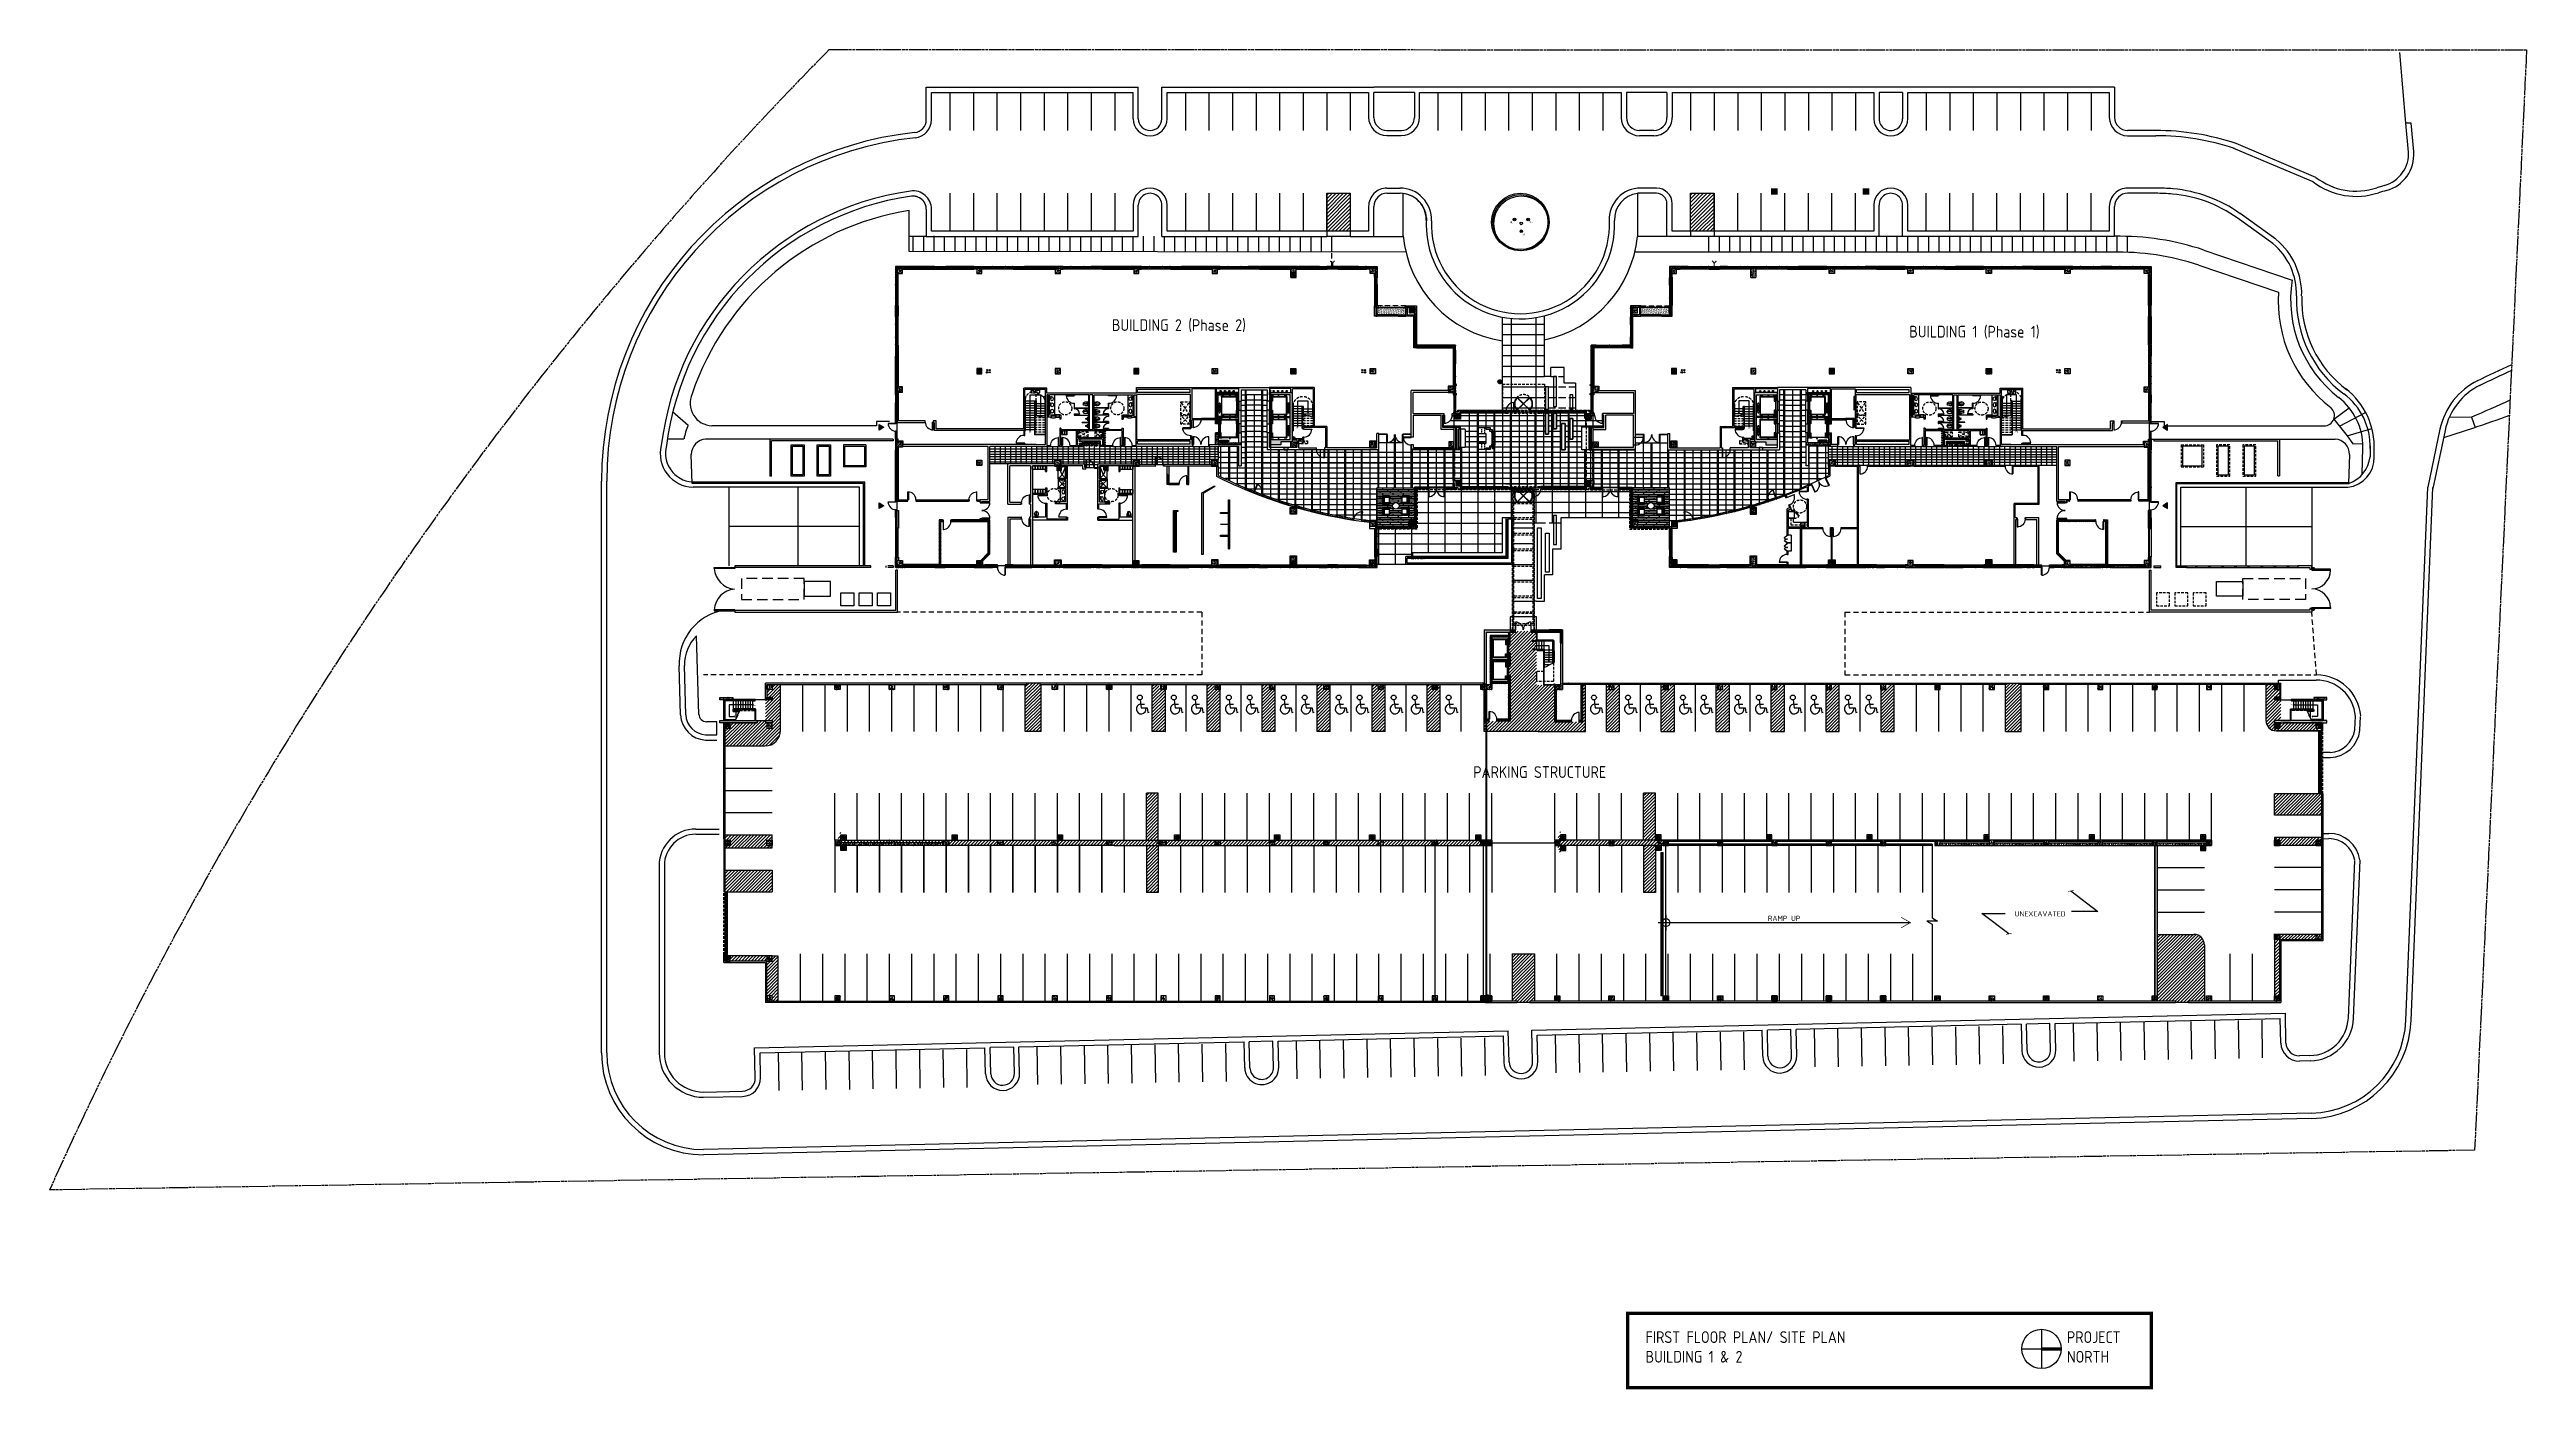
# Model space of a CAD drawing. Header units: inches. Extents: x -744 to 10613, y 1541 to 7685.
import ezdxf
from ezdxf.enums import TextEntityAlignment as Align

# ---------------------------------------------------------------- set-up
doc = ezdxf.new("R2010")
doc.units = ezdxf.units.IN
doc.header["$LTSCALE"] = 96
doc.header["$MEASUREMENT"] = 0
doc.header["$PDSIZE"] = 1.5
for name, pattern in [('BOUND3', [1.27, 0.9, -0.04, 0.125, -0.04, 0.125, -0.04]), ('DASHED', [0.75, 0.5, -0.25]), ('DASHED2', [0.75, 0.5, -0.25]), ('DASHED3', [0.4, 0.25, -0.15]), ('HIDDEN', [0.375, 0.25, -0.125]), ('HIDDEN2', [0.1875, 0.125, -0.0625])]:
    doc.linetypes.add(name, pattern=pattern)
doc.layers.get('0').update_dxf_attribs({"linetype": 'CONTINUOUS'})
doc.layers.get('DEFPOINTS').update_dxf_attribs({"linetype": 'CONTINUOUS'})
for name, color, linetype in [('0_sIDEWALK', 30, 'CONTINUOUS'), ('1', 3, 'CONTINUOUS'), ('A-0-Shade', 252, 'CONTINUOUS'), ('A-1_DRAIN SLOPE', 74, 'CONTINUOUS'), ('A-ADA BUTTONS', 1, 'CONTINUOUS'), ('A-DR', 3, 'CONTINUOUS'), ('A-EQUIP', 1, 'CONTINUOUS'), ('A-FIXTURE SYMB', 4, 'CONTINUOUS'), ('A-Floor Pattern', 251, 'CONTINUOUS'), ('A-HALF WALL', 252, 'CONTINUOUS'), ('A-HALF WALL ISLAND', 252, 'CONTINUOUS'), ('A-LGT', 2, 'CONTINUOUS'), ('A-LIGHTS', 1, 'CONTINUOUS'), ('A-RM NAMES 96', 4, 'CONTINUOUS'), ('A-SEC DESK', 3, 'CONTINUOUS'), ('A-Shade', 254, 'CONTINUOUS'), ('A-SYMB-RCP', 4, 'CONTINUOUS'), ('A-TXT', 4, 'CONTINUOUS'), ('A_0_CONST', 11, 'CONTINUOUS'), ('A_0_CW_MTL', 3, 'CONTINUOUS'), ('A_0_DRAIN', 1, 'CONTINUOUS'), ('A_0_FLOOR-SLAB', 8, 'CONTINUOUS'), ('A_1-4_CIP-H', 9, 'CONTINUOUS'), ('A_1-4_COL', 7, 'CONTINUOUS'), ('A_1-4_COL_H', 6, 'CONTINUOUS'), ('A_1-4_FLOOR-SLAB', 1, 'CONTINUOUS'), ('A_1-4_H', 8, 'CONTINUOUS'), ('A_1-4_PARK', 33, 'CONTINUOUS'), ('A_1-4_PRECAST', 2, 'CONTINUOUS'), ('A_1-4_RAMP-UP', 33, 'CONTINUOUS'), ('A_1-4_STAIR', 11, 'CONTINUOUS'), ('A_1-4_STAIR-R', 13, 'CONTINUOUS'), ('A_1-4_WALLS', 2, 'CONTINUOUS'), ('A_1-5_COL', 7, 'CONTINUOUS'), ('A_1-5_ELEV', 1, 'CONTINUOUS'), ('A_1-5_GLAZ', 1, 'CONTINUOUS'), ('A_1-5_H', 8, 'CONTINUOUS'), ('A_1-5_MULL', 4, 'CONTINUOUS'), ('A_1-5_PARK', 33, 'CONTINUOUS'), ('A_1-5_PRECAST', 2, 'CONTINUOUS'), ('A_1-5_STAIR', 11, 'CONTINUOUS'), ('A_1-5_STAIR-R', 13, 'CONTINUOUS'), ('A_1-5_WALLS', 2, 'CONTINUOUS'), ('A_1-7_COL', 7, 'CONTINUOUS'), ('A_1-7_COL_H', 6, 'CONTINUOUS'), ('A_1-7_CW_GLASS', 1, 'CONTINUOUS'), ('A_1-7_CW_GYP', 2, 'CONTINUOUS'), ('A_1-7_CW_MULL', 2, 'CONTINUOUS'), ('A_1-7_CW_PC', 2, 'CONTINUOUS'), ('A_1-7_CW_PC_H', 6, 'CONTINUOUS'), ('A_1-7_CW_SILL', 9, 'CONTINUOUS'), ('A_1-8-STAIR', 40, 'CONTINUOUS'), ('A_1-8_COL', 7, 'CONTINUOUS'), ('A_1-8_COL_H', 6, 'CONTINUOUS'), ('A_1-8_COL_TEN_GYP', 2, 'CONTINUOUS'), ('A_1-8_CW_GLASS', 1, 'CONTINUOUS'), ('A_1-8_CW_GYP', 2, 'CONTINUOUS'), ('A_1-8_CW_MULL', 2, 'CONTINUOUS'), ('A_1-8_CW_PC', 2, 'CONTINUOUS'), ('A_1-8_CW_PC_H', 6, 'CONTINUOUS'), ('A_1-8_CW_SILL', 9, 'CONTINUOUS'), ('A_1-8_DR_PLN', 30, 'CONTINUOUS'), ('A_1-8_ELEV_CAB', 30, 'CONTINUOUS'), ('A_1-8_ELEV_EQP', 1, 'CONTINUOUS'), ('A_1-8_SLEEVE', 9, 'CONTINUOUS'), ('A_1-8_WALL_IN', 2, 'CONTINUOUS'), ('A_1-8_WALL_TP', 193, 'CONTINUOUS'), ('A_1-9_COL', 7, 'CONTINUOUS'), ('A_1-9_CW_H', 6, 'CONTINUOUS'), ('A_1-ENTRY SYMB', 1, 'CONTINUOUS'), ('A_1_CANOPY', 1, 'CONTINUOUS'), ('A_1_COL', 7, 'CONTINUOUS'), ('A_1_COL_H', 6, 'CONTINUOUS'), ('A_1_CW_GLASS', 1, 'CONTINUOUS'), ('A_1_CW_GYP', 2, 'CONTINUOUS'), ('A_1_CW_MULL', 2, 'CONTINUOUS'), ('A_1_CW_PC', 2, 'CONTINUOUS'), ('A_1_CW_PC_H', 6, 'CONTINUOUS'), ('A_1_CW_SILL', 9, 'CONTINUOUS'), ('A_1_CW_SLAB', 66, 'CONTINUOUS'), ('A_1_DOOR', 1, 'CONTINUOUS'), ('A_1_DR_CLG', 3, 'CONTINUOUS'), ('A_1_DR_PLN', 30, 'CONTINUOUS'), ('A_1_dRAIN', 1, 'CONTINUOUS'), ('A_1_ELEV_EQP', 1, 'CONTINUOUS'), ('A_1_FIRE-2_WALL', 6, 'CONTINUOUS'), ('A_1_GLAZE', 1, 'CONTINUOUS'), ('A_1_H', 8, 'CONTINUOUS'), ('A_1_MULL', 4, 'CONTINUOUS'), ('A_1_PARK', 33, 'CONTINUOUS'), ('A_1_RAMP-DN', 33, 'CONTINUOUS'), ('A_1_Sill', 1, 'CONTINUOUS'), ('A_1_STAIR', 11, 'CONTINUOUS'), ('A_1_STAIR-R', 13, 'CONTINUOUS'), ('A_1_STAIR1-2_TREAD', 30, 'CONTINUOUS'), ('A_1_STOR_MULL', 2, 'CONTINUOUS'), ('A_1_WALL_IN', 2, 'CONTINUOUS'), ('A_1_WALLS', 2, 'CONTINUOUS'), ('A_1_WALLS_H', 6, 'CONTINUOUS'), ('A_2-FINE', 1, 'CONTINUOUS'), ('A_9_SCREEN WALL', 3, 'CONTINUOUS'), ('A_BOLLARD', 3, 'CONTINUOUS'), ('A_BSEBD HTR', 8, 'CONTINUOUS'), ('A_EQUIPMENT', 1, 'CONTINUOUS'), ('A_FURNITURE', 1, 'CONTINUOUS'), ('A_PAVERS', 251, 'CONTINUOUS'), ('A_PLANTER', 3, 'CONTINUOUS'), ('A_SITE', 8, 'CONTINUOUS'), ('A_TXT', 1, 'CONTINUOUS'), ('A_WALL', 255, 'CONTINUOUS'), ('ANFIFURN', 3, 'CONTINUOUS'), ('BUILT- IN', 1, 'CONTINUOUS'), ('COVERED WALK', 1, 'CONTINUOUS'), ('I-EQUIPMENT', 1, 'CONTINUOUS'), ('I-FURN', 1, 'CONTINUOUS'), ('I_EQUIP', 8, 'CONTINUOUS'), ('I_PLUMBING_FIXTURE', 1, 'CONTINUOUS'), ('M_1-9_DUCT', 9, 'CONTINUOUS'), ('overhead', 3, 'HIDDEN'), ('P_1-8_FIXTURE', 6, 'CONTINUOUS'), ('P_1-8_SLEEVE', 9, 'CONTINUOUS'), ('PR-BLRW', 95, 'CONTINUOUS'), ('PR-FLA', 8, 'DASHED3'), ('PR-RDCG', 8, 'CONTINUOUS'), ('PR-RDFC', 1, 'CONTINUOUS'), ('PR-RDPKG', 1, 'CONTINUOUS'), ('PR-RDSW', 6, 'CONTINUOUS'), ('PR-WA', 8, 'HIDDEN'), ('RC-BD', 5, 'BOUND3')]:
    doc.layers.add(name, color=color, linetype=linetype)
doc.styles.add('ARCHITXT', font='architxt.shx')
doc.styles.add('STYLE1', font='architxt.shx')
doc.dimstyles.new('TICK', dxfattribs={"dimscale": 192, "dimtxt": 0.09375, "dimasz": 0.09375, "dimexe": 0.125, "dimexo": 0.125, "dimgap": 0.0625, "dimtad": 1, "dimdec": 6, "dimzin": 3, "dimdsep": 46, "dimlunit": 4, "dimtxsty": 'ARCHITXT', "dimblk1": 'ARCHTICK', "dimblk2": 'ARCHTICK', "dimsah": 1, "dimcen": 0, "dimdle": 0.125, "dimclrd": 256, "dimclre": 256, "dimclrt": 256, "dimadec": 0, "dimazin": 0, "dimtfac": 1, "dimtdec": 6, "dimtmove": 2, "dimatfit": 3, "dimldrblk": 'ARCHTICK', "dimfxl": 1, "dimfrac": 2, "dimtolj": 1, "dimtzin": 3, "dimarcsym": 0})
pattern_1 = [(50, (120.125, -4e-12), (7.172602, -0.6275213), [0.75, -8.25]), (355, (120.125, -4e-12), (-1.3875133, 7.5219213), [0.6, -6.6]), (100.4514, (120.723, -0.052), (5.785094, 6.8943954), [0.637402, -7.011421]), (46.1842, (120.125, 2), (10.6724105, -1.65519), [1.125, -12.375]), (96.6356, (121.015, 1.862), (9.346627, 9.741179), [0.956103, -10.51713]), (351.1842, (120.125, 2), (9.34662, 9.741186), [0.9, -9.9]), (21, (121.125, 1.5), (5.9690705, -4.026189), [0.75, -8.25]), (326, (121.125, 1.5), (2.4331533, 7.2515005), [0.6, -6.6]), (71.4514, (121.6226, 1.1645), (8.4022263, 3.225305), [0.637402, -7.011421]), (37.5, (120.1252, -4e-12), (0.12159855, 3.32893854), [0, -6.52, 0, -6.7, 0, -6.625]), (7.5, (120.1252, -4e-12), (2.6306954, 3.9441171), [0, -3.82, 0, -6.37, 0, -2.525]), (327.5, (117.8952, -4e-12), (5.33822436, -0.2255487), [0, -2.5, 0, -7.8, 0, -10.35]), (317.5, (116.895, -4e-12), (5.8318617, 1.0010498), [0, -3.25, 0, -5.18, 0, -7.35])]
pattern_2 = [(310, (12027, -7e-12), (7.172602, 0.6275213), [0.75, -8.25]), (5, (12027, -7e-12), (-1.387513, -7.521921), [0.6, -6.6]), (259.5486, (12027.598, 0.052), (5.785094, -6.8943954), [0.637402, -7.011421]), (313.8158, (12027, -2), (10.67241, 1.65519), [1.125, -12.375]), (263.3644, (12027.889, -1.862), (9.346627, -9.741179), [0.956103, -10.51713]), (8.8158, (12027, -2), (9.34662, -9.741186), [0.9, -9.9]), (339, (12028, -1.5), (5.9690705, 4.026189), [0.75, -8.25]), (34, (12028, -1.5), (2.433153, -7.2515005), [0.6, -6.6]), (288.5486, (12028.4974, -1.1645), (8.402226, -3.225305), [0.637402, -7.011421]), (322.5, (12027, -7e-12), (0.1215986, -3.3289385), [0, -6.52, 0, -6.7, 0, -6.625]), (352.5, (12027, -7e-12), (2.6306954, -3.9441171), [0, -3.82, 0, -6.37, 0, -2.525]), (32.5, (12024.77, -7e-12), (5.3382244, 0.2255487), [0, -2.5, 0, -7.8, 0, -10.35]), (42.5, (12023.77, -7e-12), (5.8318617, -1.0010498), [0, -3.25, 0, -5.18, 0, -7.35])]
pattern_3 = [(130, (11906.875, 0), (-7.172602, -0.6275213), [0.75, -8.25]), (185, (11906.875, 0), (1.3875133, 7.5219213), [0.6, -6.6]), (79.5486, (11906.277, -0.052), (-5.785094, 6.8943954), [0.637402, -7.011421]), (133.8158, (11906.875, 2), (-10.6724105, -1.65519), [1.125, -12.375]), (83.3644, (11905.985, 1.862), (-9.346627, 9.741179), [0.956103, -10.51713]), (188.8158, (11906.875, 2), (-9.34662, 9.741186), [0.9, -9.9]), (159, (11905.875, 1.5), (-5.9690705, -4.026189), [0.75, -8.25]), (214, (11905.875, 1.5), (-2.4331533, 7.2515005), [0.6, -6.6]), (108.5486, (11905.3774, 1.1645), (-8.4022263, 3.225305), [0.637402, -7.011421]), (142.5, (11906.8748, 0), (-0.12159855, 3.32893854), [0, -6.52, 0, -6.7, 0, -6.625]), (172.5, (11906.8748, 0), (-2.6306954, 3.9441171), [0, -3.82, 0, -6.37, 0, -2.525]), (212.5, (11909.1048, 0), (-5.33822436, -0.2255487), [0, -2.5, 0, -7.8, 0, -10.35]), (222.5, (11910.105, 0), (-5.8318617, 1.0010498), [0, -3.25, 0, -5.18, 0, -7.35])]
pattern_4 = [(230, (9e-12, 4e-12), (-7.172602, 0.6275213), [0.75, -8.25]), (175, (9e-12, 4e-12), (1.387513, -7.521921), [0.6, -6.6]), (280.4514, (-0.598, 0.052), (-5.785094, -6.8943954), [0.637402, -7.011421]), (226.1842, (9e-12, -2), (-10.67241, 1.65519), [1.125, -12.375]), (276.6356, (-0.889, -1.862), (-9.346627, -9.741179), [0.956103, -10.51713]), (171.1842, (9e-12, -2), (-9.34662, -9.741186), [0.9, -9.9]), (201, (-1, -1.5), (-5.9690705, 4.026189), [0.75, -8.25]), (146, (-1, -1.5), (-2.433153, -7.2515005), [0.6, -6.6]), (251.4514, (-1.4974, -1.1645), (-8.402226, -3.225305), [0.637402, -7.011421]), (217.5, (9e-12, 4e-12), (-0.1215986, -3.3289385), [0, -6.52, 0, -6.7, 0, -6.625]), (187.5, (9e-12, 4e-12), (-2.6306954, -3.9441171), [0, -3.82, 0, -6.37, 0, -2.525]), (147.5, (2.23, 4e-12), (-5.3382244, 0.2255487), [0, -2.5, 0, -7.8, 0, -10.35]), (137.5, (3.23, 4e-12), (-5.8318617, -1.0010498), [0, -3.25, 0, -5.18, 0, -7.35])]
pattern_5 = [(45, (-743.8493, 2455.5197), (-2.1213203, 2.1213203), []), (135, (-743.8493, 2455.5197), (-2.1213203, -2.1213203), [])]
pattern_6 = [(45, (-2329.5, -3316.5), (-7.424621, 7.424621), [])]
pattern_7 = [(45, (-2310, -3292.5), (-7.424621, 7.424621), [])]
pattern_8 = [(135, (-2329.5, -3316.5), (-1.3258252, -1.3258252), []), (225, (-2329.5, -3316.5), (1.3258252, -1.3258252), [])]
pattern_9 = [(50, (-2329.5, -3316.5), (7.172602, -0.6275213), [0.75, -8.25]), (355, (-2329.5, -3316.5), (-1.387513, 7.521921), [0.6, -6.6]), (100.4514, (-2328.902, -3316.552), (5.785094, 6.8943954), [0.637402, -7.011421]), (46.1842, (-2329.5, -3314.5), (10.67241, -1.65519), [1.125, -12.375]), (96.6356, (-2328.611, -3314.638), (9.346627, 9.741179), [0.956103, -10.51713]), (351.1842, (-2329.5, -3314.5), (9.34662, 9.741186), [0.9, -9.9]), (21, (-2328.5, -3315), (5.9690705, -4.026189), [0.75, -8.25]), (326, (-2328.5, -3315), (2.433153, 7.2515005), [0.6, -6.6]), (71.4514, (-2328.0025, -3315.3355), (8.402226, 3.225305), [0.637402, -7.011421]), (37.5, (-2329.5, -3316.5), (0.12159855, 3.3289385), [0, -6.52, 0, -6.7, 0, -6.625]), (7.5, (-2329.5, -3316.5), (2.6306954, 3.9441171), [0, -3.82, 0, -6.37, 0, -2.525]), (327.5, (-2331.73, -3316.5), (5.3382244, -0.2255487), [0, -2.5, 0, -7.8, 0, -10.35]), (317.5, (-2332.73, -3316.5), (5.8318617, 1.0010498), [0, -3.25, 0, -5.18, 0, -7.35])]

# ---------------------------------------------------------------- blocks, each defined once
blk = doc.blocks.new('Chair-Ambas')
for p, q in [((-18, 33), (-18, 0)), ((18, 33), (-18, 33)), ((18, 27), (-18, 27)), ((18, 0), (-18, 0)), ((-12, 27), (-12, 0)), ((12, 23), (-12, 23)), ((12, 27), (12, 0)), ((18, 33), (18, 0))]:
    blk.add_line(p, q)
blk = doc.blocks.new('COL_1-8_24X24')
at = {"layer": 'A_1-8_COL_H'}
h = blk.add_hatch(dxfattribs=at)
h.set_pattern_fill('AR-CONC,_I', color=256, style=2)
h.set_pattern_definition([(50, (-6180, -6718.462), (7.172602, -0.6275213), [0.75, -8.25]), (355, (-6180, -6718.462), (-1.3875133, 7.5219213), [0.6, -6.6]), (100.4514, (-6179.402, -6718.5144), (5.785094, 6.8943954), [0.637402, -7.011421]), (46.1842, (-6180, -6716.462), (10.6724105, -1.65519), [1.125, -12.375]), (96.6356, (-6179.111, -6716.6), (9.346627, 9.741179), [0.956103, -10.51713]), (351.1842, (-6180, -6716.462), (9.34662, 9.741186), [0.9, -9.9]), (21, (-6179, -6716.962), (5.9690705, -4.026189), [0.75, -8.25]), (326, (-6179, -6716.962), (2.4331533, 7.2515005), [0.6, -6.6]), (71.4514, (-6178.5026, -6717.2976), (8.4022263, 3.225305), [0.637402, -7.011421]), (37.5, (-6180, -6718.462), (0.12159855, 3.32893854), [0, -6.52, 0, -6.7, 0, -6.625]), (7.5, (-6180, -6718.462), (2.6306954, 3.9441171), [0, -3.82, 0, -6.37, 0, -2.525]), (327.5, (-6182.23, -6718.462), (5.3382244, -0.2255487), [0, -2.5, 0, -7.8, 0, -10.35]), (317.5, (-6183.23, -6718.462), (5.8318617, 1.0010498), [0, -3.25, 0, -5.18, 0, -7.35])])
h.paths.add_polyline_path([(-12, -12), (12, -12), (12, 12), (-12, 12)])
at = {"layer": 'A_0_CONST'}
blk.add_point((0, 0), dxfattribs=at)
at = {"layer": 'A_1-8_COL'}
blk.add_lwpolyline([(-12, -12), (12, -12), (12, 12), (-12, 12)], close=True, dxfattribs=at)
blk = doc.blocks.new('PRE_1-8_COL1')
at = {"layer": 'A_1-8_CW_PC_H'}
h = blk.add_hatch(dxfattribs=at)
h.set_pattern_fill('AR-CONC', color=256, style=0)
h.set_pattern_definition([(50, (-5100, -6744), (7.172602, -0.6275213), [0.75, -8.25]), (355, (-5100, -6744), (-1.3875133, 7.5219213), [0.6, -6.6]), (100.4514, (-5099.402, -6744.052), (5.785094, 6.8943954), [0.637402, -7.011421]), (46.1842, (-5100, -6742), (10.6724105, -1.65519), [1.125, -12.375]), (96.6356, (-5099.111, -6742.138), (9.346627, 9.741179), [0.956103, -10.51713]), (351.1842, (-5100, -6742), (9.34662, 9.741186), [0.9, -9.9]), (21, (-5099, -6742.5), (5.9690705, -4.026189), [0.75, -8.25]), (326, (-5099, -6742.5), (2.433153, 7.2515005), [0.6, -6.6]), (71.4514, (-5098.5026, -6742.8355), (8.4022263, 3.225305), [0.637402, -7.011421]), (37.5, (-5100, -6744), (0.12159855, 3.3289385), [0, -6.52, 0, -6.7, 0, -6.625]), (7.5, (-5100, -6744), (2.6306954, 3.9441171), [0, -3.82, 0, -6.37, 0, -2.525]), (327.5, (-5102.23, -6744), (5.3382244, -0.2255487), [0, -2.5, 0, -7.8, 0, -10.35]), (317.5, (-5103.23, -6744), (5.8318617, 1.0010498), [0, -3.25, 0, -5.18, 0, -7.35])])
h.paths.add_polyline_path([(-24, -6), (24, -6), (24, 0), (-24, 0)])
at = {"layer": 'A_0_CONST'}
blk.add_line((0, 0), (0, -6), dxfattribs=at)
at = {"layer": 'A_1-8_CW_PC'}
blk.add_lwpolyline([(-24, -6), (24, -6), (24, 0), (-24, 0)], close=True, dxfattribs=at)
blk = doc.blocks.new('MUL_1-8_EX2')
at = {"layer": 'A_0_CONST'}
blk.add_line((0, 0), (0, -6), dxfattribs=at)
at = {"layer": 'A_1-8_CW_MULL'}
blk.add_lwpolyline([(-1.25, -6), (-1.25, 0), (1.25, 0), (1.25, -0.5), (0.5, -0.5), (0.5, -1.5), (1.25, -1.5), (1.25, -6)], close=True, dxfattribs=at)
blk = doc.blocks.new('MUL_1-8_EX1')
at = {"layer": 'A_0_CONST'}
blk.add_line((0, 0), (0, -6), dxfattribs=at)
at = {"layer": 'A_1-8_CW_MULL'}
blk.add_lwpolyline([(0.5, -1.5), (1.25, -1.5), (1.25, -6), (-1.25, -6), (-1.25, -1.5), (-0.5, -1.5), (-0.5, -0.5), (-1.25, -0.5), (-1.25, 0), (1.25, 0), (1.25, -0.5), (0.5, -0.5)], close=True, dxfattribs=at)
blk = doc.blocks.new('MUL_1-8_EX4')
at = {"layer": 'A_0_CONST'}
blk.add_line((0, 0), (-6, -6), dxfattribs=at)
at = {"layer": 'A_1-8_CW_MULL'}
blk.add_lwpolyline([(0, 0), (-3, 0), (-3, -1), (-2, -1), (-2, -2), (-3, -2), (-8, -6), (-6, -6), (-6, -8), (-2, -3), (-2, -2), (-1, -2), (-1, -3), (0, -3)], close=True, dxfattribs=at)
blk = doc.blocks.new('PRE_1-8_COL2')
at = {"layer": 'A_1-8_CW_PC_H'}
h = blk.add_hatch(dxfattribs=at)
h.set_pattern_fill('AR-CONC', color=256, angle=90, style=0)
h.set_pattern_definition([(140, (-4476, -6744), (0.6275213, 7.172602), [0.75, -8.25]), (85, (-4476, -6744), (-7.5219213, -1.3875133), [0.6, -6.6]), (190.4514, (-4475.948, -6743.402), (-6.8943954, 5.785094), [0.637402, -7.011421]), (136.1842, (-4478, -6744), (1.65519, 10.6724105), [1.125, -12.375]), (186.6356, (-4477.862, -6743.111), (-9.741179, 9.346627), [0.956103, -10.51713]), (81.1842, (-4478, -6744), (-9.741186, 9.34662), [0.9, -9.9]), (111, (-4477.5, -6743), (4.026189, 5.9690705), [0.75, -8.25]), (56, (-4477.5, -6743), (-7.2515005, 2.433153), [0.6, -6.6]), (161.4514, (-4477.1645, -6742.5026), (-3.225305, 8.402226), [0.637402, -7.011421]), (127.5, (-4476, -6744), (-3.3289385, 0.12159855), [0, -6.52, 0, -6.7, 0, -6.625]), (97.5, (-4476, -6744), (-3.9441171, 2.6306954), [0, -3.82, 0, -6.37, 0, -2.525]), (57.5, (-4476, -6746.23), (0.2255487, 5.3382244), [0, -2.5, 0, -7.8, 0, -10.35]), (47.5, (-4476, -6747.23), (-1.0010498, 5.8318617), [0, -3.25, 0, -5.18, 0, -7.35])])
h.paths.add_polyline_path([(6, -48), (6, -6), (48, -6), (48, 0), (0, 0), (0, -48)])
at = {"layer": 'A_0_CONST'}
for p, q in [((6, -6), (0, 0)), ((0, -24), (6, -24)), ((24, 0), (24, -6))]:
    blk.add_line(p, q, dxfattribs=at)
at = {"layer": 'A_1-8_CW_PC'}
blk.add_lwpolyline([(6, -48), (6, -6), (48, -6), (48, 0), (0, 0), (0, -48)], close=True, dxfattribs=at)
blk = doc.blocks.new('PRE_1-7_COL1')
at = {"layer": 'A_1-7_CW_PC_H'}
h = blk.add_hatch(dxfattribs=at)
h.set_pattern_fill('AR-CONC', color=256, style=0)
h.set_pattern_definition([(50, (-5100, -6744), (7.172602, -0.6275213), [0.75, -8.25]), (355, (-5100, -6744), (-1.3875133, 7.5219213), [0.6, -6.6]), (100.4514, (-5099.402, -6744.052), (5.785094, 6.8943954), [0.637402, -7.011421]), (46.1842, (-5100, -6742), (10.6724105, -1.65519), [1.125, -12.375]), (96.6356, (-5099.111, -6742.138), (9.346627, 9.741179), [0.956103, -10.51713]), (351.1842, (-5100, -6742), (9.34662, 9.741186), [0.9, -9.9]), (21, (-5099, -6742.5), (5.9690705, -4.026189), [0.75, -8.25]), (326, (-5099, -6742.5), (2.433153, 7.2515005), [0.6, -6.6]), (71.4514, (-5098.5026, -6742.8355), (8.4022263, 3.225305), [0.637402, -7.011421]), (37.5, (-5100, -6744), (0.12159855, 3.3289385), [0, -6.52, 0, -6.7, 0, -6.625]), (7.5, (-5100, -6744), (2.6306954, 3.9441171), [0, -3.82, 0, -6.37, 0, -2.525]), (327.5, (-5102.23, -6744), (5.3382244, -0.2255487), [0, -2.5, 0, -7.8, 0, -10.35]), (317.5, (-5103.23, -6744), (5.8318617, 1.0010498), [0, -3.25, 0, -5.18, 0, -7.35])])
h.paths.add_polyline_path([(-24, -6), (24, -6), (24, 0), (-24, 0)])
at = {"layer": 'A_0_CONST'}
blk.add_line((0, 0), (0, -6), dxfattribs=at)
at = {"layer": 'A_1-7_CW_PC'}
blk.add_lwpolyline([(-24, -6), (24, -6), (24, 0), (-24, 0)], close=True, dxfattribs=at)
blk = doc.blocks.new('MUL_1-7_EX2')
at = {"layer": 'A_0_CONST'}
blk.add_line((0, 0), (0, -6), dxfattribs=at)
at = {"layer": 'A_1-7_CW_MULL'}
blk.add_lwpolyline([(-1.25, -6), (-1.25, 0), (1.25, 0), (1.25, -0.5), (0.5, -0.5), (0.5, -1.5), (1.25, -1.5), (1.25, -6)], close=True, dxfattribs=at)
blk = doc.blocks.new('MUL_1-7_EX1')
at = {"layer": 'A_0_CONST'}
blk.add_line((0, 0), (0, -6), dxfattribs=at)
at = {"layer": 'A_1-7_CW_MULL'}
blk.add_lwpolyline([(-0.5, -1.5), (-1.25, -1.5), (-1.25, -6), (1.25, -6), (1.25, -1.5), (0.5, -1.5), (0.5, -0.5), (1.25, -0.5), (1.25, 0), (-1.25, 0), (-1.25, -0.5), (-0.5, -0.5)], close=True, dxfattribs=at)
blk = doc.blocks.new('PRE_1-7_COL2')
at = {"layer": 'A_1-7_CW_PC_H'}
h = blk.add_hatch(dxfattribs=at)
h.set_pattern_fill('AR-CONC', color=256, angle=90, style=0)
h.set_pattern_definition([(140, (-4476, -6744), (0.6275213, 7.172602), [0.75, -8.25]), (85, (-4476, -6744), (-7.5219213, -1.3875133), [0.6, -6.6]), (190.4514, (-4475.948, -6743.402), (-6.8943954, 5.785094), [0.637402, -7.011421]), (136.1842, (-4478, -6744), (1.65519, 10.6724105), [1.125, -12.375]), (186.6356, (-4477.862, -6743.111), (-9.741179, 9.346627), [0.956103, -10.51713]), (81.1842, (-4478, -6744), (-9.741186, 9.34662), [0.9, -9.9]), (111, (-4477.5, -6743), (4.026189, 5.9690705), [0.75, -8.25]), (56, (-4477.5, -6743), (-7.2515005, 2.433153), [0.6, -6.6]), (161.4514, (-4477.1645, -6742.5026), (-3.225305, 8.402226), [0.637402, -7.011421]), (127.5, (-4476, -6744), (-3.3289385, 0.12159855), [0, -6.52, 0, -6.7, 0, -6.625]), (97.5, (-4476, -6744), (-3.9441171, 2.6306954), [0, -3.82, 0, -6.37, 0, -2.525]), (57.5, (-4476, -6746.23), (0.2255487, 5.3382244), [0, -2.5, 0, -7.8, 0, -10.35]), (47.5, (-4476, -6747.23), (-1.0010498, 5.8318617), [0, -3.25, 0, -5.18, 0, -7.35])])
h.paths.add_polyline_path([(6, -48), (6, -6), (48, -6), (48, 0), (0, 0), (0, -48)])
at = {"layer": 'A_0_CONST'}
for p, q in [((6, -6), (0, 0)), ((0, -24), (6, -24)), ((24, 0), (24, -6))]:
    blk.add_line(p, q, dxfattribs=at)
at = {"layer": 'A_1-7_CW_PC'}
blk.add_lwpolyline([(6, -48), (6, -6), (48, -6), (48, 0), (0, 0), (0, -48)], close=True, dxfattribs=at)
blk = doc.blocks.new('COL_1-7_24X24')
at = {"layer": 'A_1-7_COL_H'}
h = blk.add_hatch(dxfattribs=at)
h.set_pattern_fill('AR-CONC,_I', color=256, style=2)
h.set_pattern_definition([(130, (6180, -6718.462), (-7.172602, -0.6275213), [0.75, -8.25]), (185, (6180, -6718.462), (1.3875133, 7.5219213), [0.6, -6.6]), (79.5486, (6179.402, -6718.5144), (-5.785094, 6.8943954), [0.637402, -7.011421]), (133.8158, (6180, -6716.462), (-10.6724105, -1.65519), [1.125, -12.375]), (83.3644, (6179.111, -6716.6), (-9.346627, 9.741179), [0.956103, -10.51713]), (188.8158, (6180, -6716.462), (-9.34662, 9.741186), [0.9, -9.9]), (159, (6179, -6716.962), (-5.9690705, -4.026189), [0.75, -8.25]), (214, (6179, -6716.962), (-2.4331533, 7.2515005), [0.6, -6.6]), (108.5486, (6178.5026, -6717.2976), (-8.4022263, 3.225305), [0.637402, -7.011421]), (142.5, (6180, -6718.462), (-0.12159855, 3.32893854), [0, -6.52, 0, -6.7, 0, -6.625]), (172.5, (6180, -6718.462), (-2.6306954, 3.9441171), [0, -3.82, 0, -6.37, 0, -2.525]), (212.5, (6182.23, -6718.462), (-5.3382244, -0.2255487), [0, -2.5, 0, -7.8, 0, -10.35]), (222.5, (6183.23, -6718.462), (-5.8318617, 1.0010498), [0, -3.25, 0, -5.18, 0, -7.35])])
h.paths.add_polyline_path([(12, -12), (-12, -12), (-12, 12), (12, 12)])
at = {"layer": 'A_0_CONST'}
blk.add_point((0, 0), dxfattribs=at)
at = {"layer": 'A_1-7_COL'}
blk.add_lwpolyline([(12, -12), (-12, -12), (-12, 12), (12, 12)], close=True, dxfattribs=at)
blk = doc.blocks.new('MUL_1_EX1')
at = {"layer": 'A_0_CONST'}
blk.add_line((0, 0), (0, -6), dxfattribs=at)
at = {"layer": 'A_1_CW_MULL'}
blk.add_lwpolyline([(-0.5, -1.5), (-1.25, -1.5), (-1.25, -6), (1.25, -6), (1.25, -1.5), (0.5, -1.5), (0.5, -0.5), (1.25, -0.5), (1.25, 0), (-1.25, 0), (-1.25, -0.5), (-0.5, -0.5)], close=True, dxfattribs=at)
blk = doc.blocks.new('MUL_1_EX2')
at = {"layer": 'A_0_CONST'}
blk.add_line((0, 0), (0, -6), dxfattribs=at)
at = {"layer": 'A_1_CW_MULL'}
blk.add_lwpolyline([(-1.25, -6), (-1.25, 0), (1.25, 0), (1.25, -0.5), (0.5, -0.5), (0.5, -1.5), (1.25, -1.5), (1.25, -6)], close=True, dxfattribs=at)
blk = doc.blocks.new('COL_1-9_24X24')
at = {"layer": 'A_1-9_CW_H'}
h = blk.add_hatch(dxfattribs=at)
h.set_pattern_fill('AR-CONC,_I', color=256, style=2)
h.set_pattern_definition([(130, (6180, -6718.462), (-7.172602, -0.6275213), [0.75, -8.25]), (185, (6180, -6718.462), (1.3875133, 7.5219213), [0.6, -6.6]), (79.5486, (6179.402, -6718.5144), (-5.785094, 6.8943954), [0.637402, -7.011421]), (133.8158, (6180, -6716.462), (-10.6724105, -1.65519), [1.125, -12.375]), (83.3644, (6179.111, -6716.6), (-9.346627, 9.741179), [0.956103, -10.51713]), (188.8158, (6180, -6716.462), (-9.34662, 9.741186), [0.9, -9.9]), (159, (6179, -6716.962), (-5.9690705, -4.026189), [0.75, -8.25]), (214, (6179, -6716.962), (-2.4331533, 7.2515005), [0.6, -6.6]), (108.5486, (6178.5026, -6717.2976), (-8.4022263, 3.225305), [0.637402, -7.011421]), (142.5, (6180, -6718.462), (-0.12159855, 3.32893854), [0, -6.52, 0, -6.7, 0, -6.625]), (172.5, (6180, -6718.462), (-2.6306954, 3.9441171), [0, -3.82, 0, -6.37, 0, -2.525]), (212.5, (6182.23, -6718.462), (-5.3382244, -0.2255487), [0, -2.5, 0, -7.8, 0, -10.35]), (222.5, (6183.23, -6718.462), (-5.8318617, 1.0010498), [0, -3.25, 0, -5.18, 0, -7.35])])
h.paths.add_polyline_path([(12, -12), (-12, -12), (-12, 12), (12, 12)])
at = {"layer": 'A_0_CONST'}
blk.add_point((0, 0), dxfattribs=at)
at = {"layer": 'A_1-9_COL'}
blk.add_lwpolyline([(12, -12), (-12, -12), (-12, 12), (12, 12)], close=True, dxfattribs=at)
blk = doc.blocks.new('PRE_1_COL3')
at = {"layer": 'A_1_CW_PC_H'}
h = blk.add_hatch(dxfattribs=at)
h.set_pattern_fill('AR-CONC', color=256, angle=90, style=0)
h.set_pattern_definition([(140, (-6684, -6690), (0.6275213, 7.172602), [0.75, -8.25]), (85, (-6684, -6690), (-7.5219213, -1.3875133), [0.6, -6.6]), (190.4514, (-6683.948, -6689.402), (-6.8943954, 5.785094), [0.637402, -7.011421]), (136.1842, (-6686, -6690), (1.65519, 10.6724105), [1.125, -12.375]), (186.6356, (-6685.862, -6689.111), (-9.741179, 9.346627), [0.956103, -10.51713]), (81.1842, (-6686, -6690), (-9.741186, 9.34662), [0.9, -9.9]), (111, (-6685.5, -6689), (4.026189, 5.9690705), [0.75, -8.25]), (56, (-6685.5, -6689), (-7.2515005, 2.4331533), [0.6, -6.6]), (161.4514, (-6685.1645, -6688.5026), (-3.225305, 8.4022263), [0.637402, -7.011421]), (127.5, (-6684, -6690), (-3.32893854, 0.12159855), [0, -6.52, 0, -6.7, 0, -6.625]), (97.5, (-6684, -6690), (-3.9441171, 2.6306954), [0, -3.82, 0, -6.37, 0, -2.525]), (57.5, (-6684, -6692.23), (0.2255487, 5.33822436), [0, -2.5, 0, -7.8, 0, -10.35]), (47.5, (-6684, -6693.23), (-1.0010498, 5.8318617), [0, -3.25, 0, -5.18, 0, -7.35])])
h.paths.add_polyline_path([(6, -6), (42, -6), (42, -42), (6, -42)], flags=16)
h.paths.add_polyline_path([(0, -48), (48, -48), (48, 0), (0, 0)])
at = {"layer": 'A_0_CONST'}
for p, q in [((0, -24), (6, -24)), ((24, 0), (24, -6)), ((24, -48), (24, -42)), ((42, -24), (48, -24))]:
    blk.add_line(p, q, dxfattribs=at)
at = {"layer": 'A_1_CW_PC'}
for points in [[(0, -48), (48, -48), (48, 0), (0, 0)], [(6, -6), (42, -6), (42, -42), (6, -42)]]:
    blk.add_lwpolyline(points, close=True, dxfattribs=at)
blk = doc.blocks.new('P_WC_1-5')
at = {"layer": 'A_0_CONST'}
blk.add_line((0, 0), (0, -26), dxfattribs=at)
at = {"layer": 'P_1-8_FIXTURE'}
for p, q in [((-4, -4), (4, -4)), ((-2, -26), (2, -26))]:
    blk.add_line(p, q, dxfattribs=at)
blk.add_lwpolyline([(8, -15), (8, 0), (-8, 0), (-8, -15)], dxfattribs=at)
at = {"layer": 'P_1-8_FIXTURE', "extrusion": (0, 0, -1)}
for start_param, end_param in [(6.586314, 8.85753), (3.708841, 5.980057)]:
    blk.add_ellipse((0, -15), major_axis=(0, -12), ratio=0.697917, start_param=start_param, end_param=end_param, dxfattribs=at)
blk = doc.blocks.new('P_UR_1-8')
at = {"layer": 'A_0_CONST'}
blk.add_line((0, 0), (0, -14), dxfattribs=at)
at = {"layer": 'P_1-8_FIXTURE'}
blk.add_lwpolyline([(-2, -13), (-5, -5), (-7, -5), (-9, -4), (-9, 0), (9, 0), (9, -4), (8, -5), (5, -5), (2, -13, -0.59411)], format="xyb", close=True, dxfattribs=at)
blk = doc.blocks.new('P_DF_1-8')
at = {"layer": 'A_0_CONST'}
blk.add_line((0, 0), (0, -18), dxfattribs=at)
at = {"layer": 'P_1-8_FIXTURE'}
for p, q in [((-3, -1), (-3, -5)), ((3, -1), (3, -5))]:
    blk.add_line(p, q, dxfattribs=at)
blk.add_lwpolyline([(8, -1), (-8, -1), (-8, 0), (8, 0)], close=True, dxfattribs=at)
blk.add_circle((0, -12), 7, dxfattribs=at)
blk = doc.blocks.new('P_JS_1-8')
at = {"layer": 'A_0_CONST'}
blk.add_line((0, 0), (0, -20), dxfattribs=at)
at = {"layer": 'P_1-8_FIXTURE'}
blk.add_line((-11, -1.5), (11, -1.5), dxfattribs=at)
blk.add_lwpolyline([(8, -20), (-8, -20, -0.4142136), (-11, -17), (-11, 0), (11, 0), (11, -17, -0.4142136)], format="xyb", close=True, dxfattribs=at)
blk.add_lwpolyline([(9.5, -1.5), (9.5, -16.5, -0.4142136), (7.5, -18.5), (-7.5, -18.5, -0.4142136), (-9.5, -16.5), (-9.5, -1.5)], format="xyb", dxfattribs=at)
blk.add_circle((0, -10), 1.5, dxfattribs=at)
blk = doc.blocks.new('DR_1-8_3X0_478')
at = {"layer": 'A_1-8_DR_PLN'}
for points in [[(0, 0), (2, 0), (2, 4.875), (0, 4.875)], [(2, 40.875), (3.75, 40.875), (3.75, 4.875), (2, 4.875)], [(38, 0), (40, 0), (40, 4.875), (38, 4.875)]]:
    blk.add_lwpolyline(points, close=True, dxfattribs=at)
blk.add_arc((2, 4.875), 36, 0, 90, dxfattribs=at)
blk = doc.blocks.new('DR_1_3X0_478')
at = {"layer": 'A_1_DR_CLG'}
for p, q in [((2, 4.875), (38, 4.875)), ((2, 0), (38, 0))]:
    blk.add_line(p, q, dxfattribs=at)
for points in [[(0, 0), (2, 0), (2, 4.875), (0, 4.875)], [(38, 0), (40, 0), (40, 4.875), (38, 4.875)]]:
    blk.add_lwpolyline(points, close=True, dxfattribs=at)
at = {"layer": 'A_1_DR_PLN'}
for points in [[(0, 0), (2, 0), (2, 4.875), (0, 4.875)], [(2, 40.875), (3.75, 40.875), (3.75, 4.875), (2, 4.875)], [(38, 0), (40, 0), (40, 4.875), (38, 4.875)]]:
    blk.add_lwpolyline(points, close=True, dxfattribs=at)
blk.add_arc((2, 4.875), 36, 0, 90, dxfattribs=at)
blk = doc.blocks.new('A$C45980B65')
at = {"layer": 'A_1_DR_PLN'}
for points in [[(0, 0), (2, 0), (2, 6), (0, 6)], [(2, 42), (4, 42), (4, 6), (2, 6)], [(38, 0), (40, 0), (40, 6), (38, 6)]]:
    blk.add_lwpolyline(points, close=True, dxfattribs=at)
blk.add_arc((2, 6), 36, 0, 90, dxfattribs=at)
blk = doc.blocks.new('SOAP')
for p in [(0, 0), (0, 0), (-3, -3)]:
    blk.add_line(p, (-3, -3))
for radius, start, end in [(1.22, 235.3554, 214.6446), (0.692, 243.5217, 206.4783), (0.22, 315, 135)]:
    blk.add_arc((0, 0), radius, start, end)
blk = doc.blocks.new('FAUCET - AUTO')
at = {"layer": 'P_1-8_FIXTURE'}
for p, q in [((5, 0.75), (0, 1.125)), ((5, -0.75), (0, -1.125))]:
    blk.add_line(p, q, dxfattribs=at)
for centre, radius, start, end in [((0, 0), 1.125, 81.4216933, 278.5783067), ((5, 0), 0.75, 270, 90)]:
    blk.add_arc(centre, radius, start, end, dxfattribs=at)
blk = doc.blocks.new('sink2219')
at = {"layer": 'I-EQUIPMENT'}
for p, q in [((-9, -5), (-9, -15)), ((-7, -3), (-1, -3)), ((-7, -17), (7, -17)), ((-1, -2), (0, -11)), ((1, -2), (0, -11)), ((1, -3), (3, -3)), ((3, -2), (4, -6)), ((5, -2), (4, -6)), ((5, -3), (7, -3)), ((9, -15), (9, -5))]:
    blk.add_line(p, q, dxfattribs=at)
for points in [[(11, 0), (-11, 0), (-11, -19), (11, -19)], [(10, -1), (-10, -1), (-10, -18), (10, -18)]]:
    blk.add_lwpolyline(points, close=True, dxfattribs=at)
for radius in [1.5, 1]:
    blk.add_circle((0, -8), radius, dxfattribs=at)
for centre, radius, start, end in [((-7, -5), 1.75, 90, 180), ((-7, -15), 1.75, 180, 270), ((0, -2), 0.625, 356.8177, 183.1823), ((0, -11), 0.375, 180, 0), ((4, -2), 0.625, 347.769, 192.231), ((4, -6), 0.25, 180, 0), ((7, -5), 1.75, 0, 90), ((7, -15), 1.75, 270, 0)]:
    blk.add_arc(centre, radius, start, end, dxfattribs=at)
blk = doc.blocks.new('24in grab bar')
at = {"layer": 'I_PLUMBING_FIXTURE'}
for p, q in [((0, 1), (0, 1)), ((0, 1), (0, -1)), ((0, 1), (1, 1)), ((0, 1), (1, 1)), ((0, 1), (0, -1)), ((0, 1), (0, 1)), ((0, -1), (1, -1)), ((0, -1), (1, -1)), ((0, -1), (0, -1)), ((0, -1), (0, -1)), ((0, -25), (0, -23)), ((0, -23), (1, -23)), ((0, -23), (1, -23)), ((0, -25), (0, -23)), ((0, -23), (0, -23)), ((0, -23), (0, -23)), ((0, -25), (0, -25)), ((0, -25), (1, -25)), ((0, -25), (1, -25)), ((0, -25), (0, -25)), ((1, -1), (1, -23)), ((3, -1), (3, -23))]:
    blk.add_line(p, q, dxfattribs=at)
for centre, radius, start, end in [((1, -1), 1.5, 0.1034, 90.1034), ((1, -1), 0.5, 0.1034, 90.1034), ((1, -1), 0.5, 0.1034, 90.1034), ((1, -23), 0.5, 269.8966, 359.8966), ((1, -23), 0.5, 269.8966, 359.8966), ((1, -23), 1.5, 269.8966, 359.8966)]:
    blk.add_arc(centre, radius, start, end, dxfattribs=at)
blk = doc.blocks.new('Towel Dispensor Waste Recepticle')
at = {"linetype": 'Continuous'}
for p, q in [((-8.59375, 0), (8.59375, 0)), ((-8.59375, 0), (-8.59375, -0.5)), ((8.59375, 0), (8.59375, -0.5)), ((-8.59375, -0.5), (-7.8125, -0.5)), ((-7.8125, -8.25), (-7.8125, -0.5)), ((-7.8125, -8.25), (7.8125, -8.25)), ((7.8125, -8.25), (7.8125, -0.5)), ((8.59375, -0.5), (7.8125, -0.5))]:
    blk.add_line(p, q, dxfattribs=at)
blk = doc.blocks.new('monitor arm and monitor')
at = {"layer": '1', "linetype": 'Continuous', "ltscale": 2}
for p, q in [((-1, -1), (-9, -1)), ((1, -1), (-9, -1)), ((-8, -1), (-9, -1)), ((-9, -1), (-9, -1)), ((-9, -2), (-9, -6)), ((-9, -6), (-9, -6)), ((-8, -2), (-8, -6)), ((-8, -6), (-8, -6)), ((-1, -1), (1, -1)), ((1, -1), (1, -1))]:
    blk.add_line(p, q, dxfattribs=at)
for points in [[(-10, -6), (-8, -6)], [(-8, -6), (-10, -6)]]:
    blk.add_lwpolyline(points, dxfattribs=at)
blk.add_lwpolyline([(-10, -6), (-7, -6), (-7, -6), (-10, -6)], close=True, dxfattribs=at)
for centre in [(0, 0), (-9, -2)]:
    blk.add_circle(centre, 0.438, dxfattribs=at)
for centre, radius, start, end in [((0, 0), 1, 314.7731, 225.2269), ((-9, -2), 1, 134.7731, 45.2269), ((-10, -6), 0.135, 91.0096, 268.9904), ((-9, -4), 0.737, 58.3624, 121.6376), ((-9, -4), 0.737, 60.4034, 119.5966), ((-9, -6), 0.737, 63.0904, 116.9096), ((-8, -6), 0.135, 271.0096, 88.9904)]:
    blk.add_arc(centre, radius, start, end, dxfattribs=at)
at = {"layer": 'A-SEC DESK', "linetype": 'Continuous'}
blk.add_line((-8, -7), (-18, -7), dxfattribs=at)
blk.add_lwpolyline([(1, -7, -0.414214), (1, -7), (1, -8, -0.414214), (1, -8), (-18, -8, -0.414214), (-18, -8), (-18, -7, -0.414214), (-18, -7)], format="xyb", dxfattribs=at)
blk.add_arc((-9, -80), 73.3, 82.6581, 97.3419, dxfattribs=at)
blk = doc.blocks.new('COL_1-5_2X2')
at = {"layer": 'A_1-4_COL_H'}
h = blk.add_hatch(dxfattribs=at)
h.set_pattern_fill('AR-CONC', color=256, scale=2, style=0)
h.set_pattern_definition([(50, (-9524.36, -4671.945), (14.345204, -1.255043), [1.5, -16.5]), (355, (-9524.36, -4671.945), (-2.775027, 15.043843), [1.2, -13.2]), (100.4514, (-9523.165, -4672.05), (11.570188, 13.78879), [1.274804, -14.022842]), (46.1842, (-9524.36, -4667.945), (21.34482, -3.31038), [2.25, -24.75]), (96.6356, (-9522.581, -4668.221), (18.693254, 19.482357), [1.912206, -21.03426]), (351.1842, (-9524.36, -4667.945), (18.69324, 19.48237), [1.8, -19.8]), (21, (-9522.36, -4668.945), (11.938141, -8.052378), [1.5, -16.5]), (326, (-9522.36, -4668.945), (4.866307, 14.503), [1.2, -13.2]), (71.4514, (-9521.365, -4669.617), (16.804453, 6.45061), [1.274804, -14.022842]), (37.5, (-9524.36, -4671.9455), (0.243197, 6.657877), [0, -13.04, 0, -13.4, 0, -13.25]), (7.5, (-9524.36, -4671.9455), (5.2613907, 7.888234), [0, -7.64, 0, -12.74, 0, -5.05]), (327.5, (-9528.82, -4671.9455), (10.6764487, -0.4510974), [0, -5, 0, -15.6, 0, -20.7]), (317.5, (-9530.82, -4671.9455), (11.663723, 2.0021), [0, -6.5, 0, -10.36, 0, -14.7])])
h.paths.add_polyline_path([(-12, -12), (12, -12), (12, 12), (-12, 12)])
at = {"layer": 'A_0_CONST'}
blk.add_point((0, 0), dxfattribs=at)
at = {"layer": 'A_1-5_COL'}
blk.add_lwpolyline([(-12, -12), (12, -12), (12, 12), (-12, 12)], close=True, dxfattribs=at)
blk = doc.blocks.new('COL_1-4_2X2')
at = {"layer": 'A_1-4_COL_H'}
h = blk.add_hatch(dxfattribs=at)
h.set_pattern_fill('AR-CONC', color=256, scale=2, style=0)
h.set_pattern_definition([(310, (-9524.36, 4671.945), (14.345204, 1.255043), [1.5, -16.5]), (5, (-9524.36, 4671.945), (-2.775027, -15.043843), [1.2, -13.2]), (259.5486, (-9523.165, 4672.05), (11.570188, -13.78879), [1.274804, -14.022842]), (313.8158, (-9524.36, 4667.945), (21.34482, 3.31038), [2.25, -24.75]), (263.3644, (-9522.581, 4668.221), (18.693254, -19.482357), [1.912206, -21.03426]), (8.8158, (-9524.36, 4667.945), (18.69324, -19.48237), [1.8, -19.8]), (339, (-9522.36, 4668.945), (11.938141, 8.052378), [1.5, -16.5]), (34, (-9522.36, 4668.945), (4.866307, -14.503), [1.2, -13.2]), (288.5486, (-9521.365, 4669.617), (16.804453, -6.45061), [1.274804, -14.022842]), (322.5, (-9524.36, 4671.9455), (0.243197, -6.657877), [0, -13.04, 0, -13.4, 0, -13.25]), (352.5, (-9524.36, 4671.9455), (5.2613907, -7.888234), [0, -7.64, 0, -12.74, 0, -5.05]), (32.5, (-9528.82, 4671.9455), (10.6764487, 0.4510974), [0, -5, 0, -15.6, 0, -20.7]), (42.5, (-9530.82, 4671.9455), (11.663723, -2.0021), [0, -6.5, 0, -10.36, 0, -14.7])])
h.paths.add_polyline_path([(-12, 12), (12, 12), (12, -12), (-12, -12)])
at = {"layer": 'A_0_CONST'}
blk.add_point((0, 0), dxfattribs=at)
at = {"layer": 'A_1-4_COL'}
blk.add_lwpolyline([(-12, 12), (12, 12), (12, -12), (-12, -12)], close=True, dxfattribs=at)
blk = doc.blocks.new('MUL-EX1_1-5')
at = {"layer": 'A_0_CONST'}
blk.add_line((0, 0), (0, 6), dxfattribs=at)
at = {"layer": 'A_1-5_MULL'}
blk.add_lwpolyline([(1, 5), (1, 0), (-1, 0), (-1, 6), (1, 6), (1, 6), (0, 6), (0, 5)], close=True, dxfattribs=at)
blk = doc.blocks.new('MULL_EX2_1-5')
at = {"layer": 'A_0_CONST', "ltscale": 128}
blk.add_line((0, 6), (0, 0), dxfattribs=at)
at = {"layer": 'A_1-5_MULL'}
blk.add_lwpolyline([(1, 6), (1, 6), (-1, 6), (-1, 6), (0, 6), (0, 5), (-1, 5), (-1, 0), (1, 0), (1, 5), (0, 5), (0, 6)], close=True, dxfattribs=at)
blk = doc.blocks.new('MULL_EX1_1')
at = {"layer": 'A_0_CONST'}
blk.add_line((0, 0), (0, 6), dxfattribs=at)
at = {"layer": 'A_1_MULL'}
blk.add_lwpolyline([(-1, 5), (-1, 0), (1, 0), (1, 6), (-1, 6), (-1, 6), (0, 6), (0, 5)], close=True, dxfattribs=at)
blk = doc.blocks.new('MULL_EX3_1-5')
at = {"layer": 'A_0_CONST'}
for p, q in [((0, 0), (6, 6)), ((6, 6), (1, 1))]:
    blk.add_line(p, q, dxfattribs=at)
at = {"layer": 'A_1-5_MULL', "ltscale": 128}
blk.add_lwpolyline([(-2, 0), (0, 0), (0, -2), (5, 3), (5, 5), (3, 5), (-2, 0)], dxfattribs=at)
blk.add_lwpolyline([(5, 6), (6, 6), (6, 5), (5, 5)], close=True, dxfattribs=at)
blk = doc.blocks.new('RD_24')
at = {"layer": 'A_0_DRAIN', "ltscale": 128}
h = blk.add_hatch(dxfattribs=at)
h.set_pattern_fill('ANSI31', color=8, scale=6.857143, style=0)
h.set_pattern_definition([(45, (-8578.6629, -3165.6869), (-0.60609153, 0.60609153), [])])
h.paths.add_polyline_path([(3, -12, 1), (21, -12, 1)])
at = {"layer": 'A_0_DRAIN', "color": 4, "ltscale": 128}
blk.add_lwpolyline([(0, 0), (24, 0), (24, -24), (0, -24)], close=True, dxfattribs=at)
at = {"layer": 'A_0_DRAIN', "ltscale": 128}
blk.add_circle((12, -12), 9, dxfattribs=at)
blk = doc.blocks.new('_ARCHTICK')
at = {"color": 0, "linetype": 'ByBlock', "const_width": 0.15}
blk.add_lwpolyline([(-0.5, -0.5), (0.5, 0.5)], dxfattribs=at)
blk = doc.blocks.new('A$C7C326F8F')
h = blk.add_hatch(color=256)
edge = h.paths.add_edge_path()
edge.add_arc((2012, 732), 6, 0, 360)
h = blk.add_hatch(color=256)
edge = h.paths.add_edge_path()
edge.add_arc((4308, 732), 6, 0, 360)
at = {"layer": 'A_0_DRAIN', "ltscale": 128}
h = blk.add_hatch(dxfattribs=at)
h.set_pattern_fill('ANSI31', color=8, scale=6.857143, style=0)
h.set_pattern_definition([(45, (-5112.6629, -2397.6869), (-0.60609153, 0.60609153), [])])
edge = h.paths.add_edge_path()
edge.add_ellipse((3478, 756), major_axis=(6.36, 6.36), ratio=1, start_angle=135, end_angle=315)
edge.add_ellipse((3478, 756), major_axis=(6.36, 6.36), ratio=1, start_angle=315, end_angle=495)
h = blk.add_hatch(dxfattribs=at)
h.set_pattern_fill('ANSI31', color=8, scale=6.857143, style=0)
h.set_pattern_definition([(135, (12457.6629, -2397.6869), (0.60609153, 0.60609153), [])])
edge = h.paths.add_edge_path()
edge.add_ellipse((3867, 756), major_axis=(-6.36, 6.36), ratio=1, start_angle=45, end_angle=225, ccw=False)
edge.add_ellipse((3867, 756), major_axis=(-6.36, 6.36), ratio=1, start_angle=-135, end_angle=45, ccw=False)
h = blk.add_hatch(dxfattribs=at)
h.set_pattern_fill('ANSI31', color=8, scale=6.857143, style=0)
h.set_pattern_definition([(135, (12457.6629, -2445.6869), (0.60609153, 0.60609153), [])])
edge = h.paths.add_edge_path()
edge.add_ellipse((3867, 708), major_axis=(-6.36, 6.36), ratio=1, start_angle=45, end_angle=225, ccw=False)
edge.add_ellipse((3867, 708), major_axis=(-6.36, 6.36), ratio=1, start_angle=-135, end_angle=45, ccw=False)
h = blk.add_hatch(dxfattribs=at)
h.set_pattern_fill('ANSI31', color=8, scale=6.857143, style=0)
h.set_pattern_definition([(135, (12895.6629, -2397.6869), (0.60609153, 0.60609153), [])])
edge = h.paths.add_edge_path()
edge.add_ellipse((4305, 756), major_axis=(-6.36, 6.36), ratio=1, start_angle=45, end_angle=225, ccw=False)
edge.add_ellipse((4305, 756), major_axis=(-6.36, 6.36), ratio=1, start_angle=-135, end_angle=45, ccw=False)
h = blk.add_hatch(dxfattribs=at)
h.set_pattern_fill('ANSI31', color=8, scale=6.857143, style=0)
h.set_pattern_definition([(45, (-4285.6629, -2445.6869), (-0.60609153, 0.60609153), [])])
h.paths.add_polyline_path([(4314, 708, 1), (4296, 708, 1)])
h = blk.add_hatch(dxfattribs=at)
h.set_pattern_fill('ANSI31', color=8, scale=6.857143, style=0)
h.set_pattern_definition([(135, (13402.6629, -2397.6869), (0.60609153, 0.60609153), [])])
edge = h.paths.add_edge_path()
edge.add_ellipse((4812, 756), major_axis=(-6.36, 6.36), ratio=1, start_angle=45, end_angle=225, ccw=False)
edge.add_ellipse((4812, 756), major_axis=(-6.36, 6.36), ratio=1, start_angle=-135, end_angle=45, ccw=False)
h = blk.add_hatch(dxfattribs=at)
h.set_pattern_fill('ANSI31', color=8, scale=6.857143, style=0)
h.set_pattern_definition([(135, (13861.6629, -2397.6869), (0.60609153, 0.60609153), [])])
edge = h.paths.add_edge_path()
edge.add_ellipse((5271, 756), major_axis=(-6.36, 6.36), ratio=1, start_angle=45, end_angle=225, ccw=False)
edge.add_ellipse((5271, 756), major_axis=(-6.36, 6.36), ratio=1, start_angle=-135, end_angle=45, ccw=False)
h = blk.add_hatch(dxfattribs=at)
h.set_pattern_fill('ANSI31', color=8, scale=6.857143, style=0)
h.set_pattern_definition([(135, (15391.6629, -2445.6869), (0.60609153, 0.60609153), [])])
h.paths.add_polyline_path([(6792, 708, 1), (6810, 708, 1)])
at = {"layer": 'A_1-4_CIP-H'}
h = blk.add_hatch(dxfattribs=at)
h.set_pattern_fill('AR-CONC', color=256, style=0)
h.set_pattern_definition([(130, (9697.5, -3214.484), (-7.1726018, -0.6275213), [0.75, -8.25]), (185, (9697.5, -3214.484), (1.3875133, 7.5219213), [0.6, -6.6]), (79.5486, (9696.902, -3214.536), (-5.785094, 6.8943954), [0.637402, -7.011421]), (133.8158, (9697.5, -3212.484), (-10.6724105, -1.65519), [1.125, -12.375]), (83.3644, (9696.611, -3212.622), (-9.346627, 9.741179), [0.956103, -10.51713]), (188.8158, (9697.5, -3212.484), (-9.34662, 9.741186), [0.9, -9.9]), (159, (9696.5, -3212.984), (-5.9690705, -4.026189), [0.75, -8.25]), (214, (9696.5, -3212.984), (-2.4331533, 7.2515005), [0.6, -6.6]), (108.5486, (9696.0025, -3213.3193), (-8.4022263, 3.225305), [0.637402, -7.011421]), (142.5, (9697.5, -3214.4838), (-0.12159855, 3.32893854), [0, -6.52, 0, -6.7, 0, -6.625]), (172.5, (9697.5, -3214.484), (-2.6306954, 3.9441171), [0, -3.82, 0, -6.37, 0, -2.525]), (212.5, (9699.73, -3214.4838), (-5.33822436, -0.2255487), [0, -2.5, 0, -7.8, 0, -10.35]), (222.5, (9700.73, -3214.484), (-5.8318617, 1.0010498), [0, -3.25, 0, -5.18, 0, -7.35])])
h.paths.add_polyline_path([(36, 1398), (60, 1398), (60, 1388), (36, 1388)])
h.paths.add_polyline_path([(0, 1398), (36, 1398), (36, 1388), (0, 1388)])
h = blk.add_hatch(dxfattribs=at)
h.set_pattern_fill('AR-CONC', color=256, style=0)
h.set_pattern_definition([(50, (-2329.5, -3214.484), (7.1726018, -0.6275213), [0.75, -8.25]), (355, (-2329.5, -3214.484), (-1.3875133, 7.5219213), [0.6, -6.6]), (100.4514, (-2328.902, -3214.536), (5.785094, 6.8943954), [0.637402, -7.011421]), (46.1842, (-2329.5, -3212.484), (10.6724105, -1.65519), [1.125, -12.375]), (96.6356, (-2328.611, -3212.622), (9.346627, 9.741179), [0.956103, -10.51713]), (351.1842, (-2329.5, -3212.484), (9.34662, 9.741186), [0.9, -9.9]), (21, (-2328.5, -3212.984), (5.9690705, -4.026189), [0.75, -8.25]), (326, (-2328.5, -3212.984), (2.4331533, 7.2515005), [0.6, -6.6]), (71.4514, (-2328.0025, -3213.3193), (8.4022263, 3.225305), [0.637402, -7.011421]), (37.5, (-2329.5, -3214.4838), (0.12159855, 3.32893854), [0, -6.52, 0, -6.7, 0, -6.625]), (7.5, (-2329.5, -3214.484), (2.6306954, 3.9441171), [0, -3.82, 0, -6.37, 0, -2.525]), (327.5, (-2331.73, -3214.4838), (5.33822436, -0.2255487), [0, -2.5, 0, -7.8, 0, -10.35]), (317.5, (-2332.73, -3214.484), (5.8318617, 1.0010498), [0, -3.25, 0, -5.18, 0, -7.35])])
h.paths.add_polyline_path([(7332, 1398), (7308, 1398), (7308, 1388), (7332, 1388)])
h.paths.add_polyline_path([(7368, 1398), (7332, 1398), (7332, 1388), (7368, 1388)])
at = {"layer": 'A_1-4_COL_H'}
h = blk.add_hatch(dxfattribs=at)
h.set_pattern_fill('AR-CONC', color=256, scale=2, style=0)
h.set_pattern_definition([(130, (9697.5, -3316.5), (-14.345204, -1.255043), [1.5, -16.5]), (185, (9697.5, -3316.5), (2.775027, 15.043843), [1.2, -13.2]), (79.5486, (9696.305, -3316.605), (-11.570188, 13.78879), [1.274804, -14.022842]), (133.8158, (9697.5, -3312.5), (-21.34482, -3.31038), [2.25, -24.75]), (83.3644, (9695.721, -3312.776), (-18.693254, 19.482357), [1.912206, -21.03426]), (188.8158, (9697.5, -3312.5), (-18.69324, 19.48237), [1.8, -19.8]), (159, (9695.5, -3313.5), (-11.938141, -8.052378), [1.5, -16.5]), (214, (9695.5, -3313.5), (-4.866307, 14.503), [1.2, -13.2]), (108.5486, (9694.505, -3314.171), (-16.804453, 6.45061), [1.274804, -14.022842]), (142.5, (9697.5, -3316.5), (-0.243197, 6.657877), [0, -13.04, 0, -13.4, 0, -13.25]), (172.5, (9697.5, -3316.5), (-5.2613907, 7.888234), [0, -7.64, 0, -12.74, 0, -5.05]), (212.5, (9701.96, -3316.5), (-10.6764487, -0.4510974), [0, -5, 0, -15.6, 0, -20.7]), (222.5, (9703.96, -3316.5), (-11.663723, 2.0021), [0, -6.5, 0, -10.36, 0, -14.7])])
h.paths.add_polyline_path([(216, 1400), (228, 1400), (228, 1388), (216, 1388)])
h.paths.add_polyline_path([(228, 1400), (240, 1400), (240, 1388), (228, 1388)])
h = blk.add_hatch(dxfattribs=at)
h.set_pattern_fill('AR-CONC', color=256, scale=2, style=0)
h.set_pattern_definition([(310, (-5672.36, 6117.945), (14.345204, 1.255043), [1.5, -16.5]), (5, (-5672.36, 6117.945), (-2.775027, -15.043843), [1.2, -13.2]), (259.5486, (-5671.165, 6118.05), (11.570188, -13.78879), [1.274804, -14.022842]), (313.8158, (-5672.36, 6113.945), (21.34482, 3.31038), [2.25, -24.75]), (263.3644, (-5670.581, 6114.221), (18.693254, -19.482357), [1.912206, -21.03426]), (8.8158, (-5672.36, 6113.945), (18.69324, -19.48237), [1.8, -19.8]), (339, (-5670.36, 6114.945), (11.938141, 8.052378), [1.5, -16.5]), (34, (-5670.36, 6114.945), (4.866307, -14.503), [1.2, -13.2]), (288.5486, (-5669.365, 6115.617), (16.804453, -6.45061), [1.274804, -14.022842]), (322.5, (-5672.36, 6117.9455), (0.243197, -6.657877), [0, -13.04, 0, -13.4, 0, -13.25]), (352.5, (-5672.36, 6117.9455), (5.2613907, -7.888234), [0, -7.64, 0, -12.74, 0, -5.05]), (32.5, (-5676.82, 6117.9455), (10.6764487, 0.4510974), [0, -5, 0, -15.6, 0, -20.7]), (42.5, (-5678.82, 6117.9455), (11.663723, -2.0021), [0, -6.5, 0, -10.36, 0, -14.7])])
h.paths.add_polyline_path([(3828, 1458), (3852, 1458), (3852, 1434), (3828, 1434)])
h = blk.add_hatch(dxfattribs=at)
h.set_pattern_fill('AR-CONC', color=256, scale=2, style=0)
h.set_pattern_definition([(50, (-2329.5, -3316.5), (14.345204, -1.255043), [1.5, -16.5]), (355, (-2329.5, -3316.5), (-2.775027, 15.043843), [1.2, -13.2]), (100.4514, (-2328.305, -3316.605), (11.570188, 13.78879), [1.274804, -14.022842]), (46.1842, (-2329.5, -3312.5), (21.34482, -3.31038), [2.25, -24.75]), (96.6356, (-2327.721, -3312.776), (18.693254, 19.482357), [1.912206, -21.03426]), (351.1842, (-2329.5, -3312.5), (18.69324, 19.48237), [1.8, -19.8]), (21, (-2327.5, -3313.5), (11.938141, -8.052378), [1.5, -16.5]), (326, (-2327.5, -3313.5), (4.866307, 14.503), [1.2, -13.2]), (71.4514, (-2326.505, -3314.171), (16.804453, 6.45061), [1.274804, -14.022842]), (37.5, (-2329.5, -3316.5), (0.243197, 6.657877), [0, -13.04, 0, -13.4, 0, -13.25]), (7.5, (-2329.5, -3316.5), (5.2613907, 7.888234), [0, -7.64, 0, -12.74, 0, -5.05]), (327.5, (-2333.96, -3316.5), (10.6764487, -0.4510974), [0, -5, 0, -15.6, 0, -20.7]), (317.5, (-2335.96, -3316.5), (11.663723, 2.0021), [0, -6.5, 0, -10.36, 0, -14.7])])
h.paths.add_polyline_path([(7152, 1400), (7140, 1400), (7140, 1388), (7152, 1388)])
h.paths.add_polyline_path([(7140, 1400), (7128, 1400), (7128, 1388), (7140, 1388)])
h = blk.add_hatch(dxfattribs=at)
h.set_pattern_fill('AR-CONC', color=256, scale=2, style=0)
h.set_pattern_definition([(130, (9684, -3298.5), (-14.345204, -1.255043), [1.5, -16.5]), (185, (9684, -3298.5), (2.775027, 15.043843), [1.2, -13.2]), (79.5486, (9682.805, -3298.605), (-11.570188, 13.78879), [1.274804, -14.022842]), (133.8158, (9684, -3294.5), (-21.34482, -3.31038), [2.25, -24.75]), (83.3644, (9682.221, -3294.776), (-18.693254, 19.482357), [1.912206, -21.03426]), (188.8158, (9684, -3294.5), (-18.69324, 19.48237), [1.8, -19.8]), (159, (9682, -3295.5), (-11.938141, -8.052378), [1.5, -16.5]), (214, (9682, -3295.5), (-4.866307, 14.503), [1.2, -13.2]), (108.5486, (9681.005, -3296.171), (-16.804453, 6.45061), [1.274804, -14.022842]), (142.5, (9684, -3298.5), (-0.243197, 6.657877), [0, -13.04, 0, -13.4, 0, -13.25]), (172.5, (9684, -3298.5), (-5.261391, 7.888234), [0, -7.64, 0, -12.74, 0, -5.05]), (212.5, (9688.46, -3298.5), (-10.6764487, -0.4510974), [0, -5, 0, -15.6, 0, -20.7]), (222.5, (9690.46, -3298.5), (-11.663723, 2.0021), [0, -6.5, 0, -10.36, 0, -14.7])])
h.paths.add_polyline_path([(777, 720), (552, 720), (552, 732), (777, 732)])
h = blk.add_hatch(dxfattribs=at)
h.set_pattern_fill('AR-CONC', color=256, scale=2, style=0)
h.set_pattern_definition([(130, (9933, -3298.5), (-14.345204, -1.255043), [1.5, -16.5]), (185, (9933, -3298.5), (2.775027, 15.043843), [1.2, -13.2]), (79.5486, (9931.805, -3298.605), (-11.570188, 13.78879), [1.274804, -14.022842]), (133.8158, (9933, -3294.5), (-21.34482, -3.31038), [2.25, -24.75]), (83.3644, (9931.221, -3294.776), (-18.693254, 19.482357), [1.912206, -21.03426]), (188.8158, (9933, -3294.5), (-18.69324, 19.48237), [1.8, -19.8]), (159, (9931, -3295.5), (-11.938141, -8.052378), [1.5, -16.5]), (214, (9931, -3295.5), (-4.866307, 14.503), [1.2, -13.2]), (108.5486, (9930.005, -3296.171), (-16.804453, 6.45061), [1.274804, -14.022842]), (142.5, (9933, -3298.5), (-0.243197, 6.657877), [0, -13.04, 0, -13.4, 0, -13.25]), (172.5, (9933, -3298.5), (-5.261391, 7.888234), [0, -7.64, 0, -12.74, 0, -5.05]), (212.5, (9937.46, -3298.5), (-10.6764487, -0.4510974), [0, -5, 0, -15.6, 0, -20.7]), (222.5, (9939.46, -3298.5), (-11.663723, 2.0021), [0, -6.5, 0, -10.36, 0, -14.7])])
h.paths.add_polyline_path([(1026, 720), (801, 720), (801, 732), (1026, 732)])
h = blk.add_hatch(dxfattribs=at)
h.set_pattern_fill('AR-CONC', color=256, scale=2, style=0)
h.set_pattern_definition([(130, (13026.36, -3939.945), (-14.345204, -1.255043), [1.5, -16.5]), (185, (13026.36, -3939.945), (2.775027, 15.043843), [1.2, -13.2]), (79.5486, (13025.165, -3940.05), (-11.570188, 13.78879), [1.274804, -14.022842]), (133.8158, (13026.36, -3935.945), (-21.34482, -3.31038), [2.25, -24.75]), (83.3644, (13024.581, -3936.221), (-18.693254, 19.482357), [1.912206, -21.03426]), (188.8158, (13026.36, -3935.945), (-18.69324, 19.48237), [1.8, -19.8]), (159, (13024.36, -3936.945), (-11.938141, -8.052378), [1.5, -16.5]), (214, (13024.36, -3936.945), (-4.866307, 14.503), [1.2, -13.2]), (108.5486, (13023.365, -3937.616), (-16.804453, 6.45061), [1.274804, -14.022842]), (142.5, (13026.36, -3939.9455), (-0.243197, 6.657877), [0, -13.04, 0, -13.4, 0, -13.25]), (172.5, (13026.36, -3939.9455), (-5.2613907, 7.888234), [0, -7.64, 0, -12.74, 0, -5.05]), (212.5, (13030.82, -3939.9455), (-10.6764487, -0.4510974), [0, -5, 0, -15.6, 0, -20.7]), (222.5, (13032.82, -3939.945), (-11.663723, 2.0021), [0, -6.5, 0, -10.36, 0, -14.7])])
h.paths.add_polyline_path([(3514, 720), (3490, 720), (3490, 744), (3514, 744)])
h = blk.add_hatch(dxfattribs=at)
h.set_pattern_fill('AR-CONC', color=256, scale=2, style=0)
h.set_pattern_definition([(50, (-6022.36, -3939.945), (14.345204, -1.255043), [1.5, -16.5]), (355, (-6022.36, -3939.945), (-2.775027, 15.043843), [1.2, -13.2]), (100.4514, (-6021.165, -3940.05), (11.570188, 13.78879), [1.274804, -14.022842]), (46.1842, (-6022.36, -3935.945), (21.34482, -3.31038), [2.25, -24.75]), (96.6356, (-6020.581, -3936.221), (18.693254, 19.482357), [1.912206, -21.03426]), (351.1842, (-6022.36, -3935.945), (18.69324, 19.48237), [1.8, -19.8]), (21, (-6020.36, -3936.945), (11.938141, -8.052378), [1.5, -16.5]), (326, (-6020.36, -3936.945), (4.866307, 14.503), [1.2, -13.2]), (71.4514, (-6019.365, -3937.616), (16.804453, 6.45061), [1.274804, -14.022842]), (37.5, (-6022.36, -3939.9455), (0.243197, 6.657877), [0, -13.04, 0, -13.4, 0, -13.25]), (7.5, (-6022.36, -3939.9455), (5.2613907, 7.888234), [0, -7.64, 0, -12.74, 0, -5.05]), (327.5, (-6026.82, -3939.9455), (10.6764487, -0.4510974), [0, -5, 0, -15.6, 0, -20.7]), (317.5, (-6028.82, -3939.945), (11.663723, 2.0021), [0, -6.5, 0, -10.36, 0, -14.7])])
h.paths.add_polyline_path([(3490, 720), (3514, 720), (3514, 744), (3490, 744)])
h = blk.add_hatch(dxfattribs=at)
h.set_pattern_fill('AR-CONC', color=256, scale=2, style=0)
h.set_pattern_definition([(130, (13052.36, -3939.945), (-14.345204, -1.255043), [1.5, -16.5]), (185, (13052.36, -3939.945), (2.775027, 15.043843), [1.2, -13.2]), (79.5486, (13051.165, -3940.05), (-11.570188, 13.78879), [1.274804, -14.022842]), (133.8158, (13052.36, -3935.945), (-21.34482, -3.31038), [2.25, -24.75]), (83.3644, (13050.581, -3936.221), (-18.693254, 19.482357), [1.912206, -21.03426]), (188.8158, (13052.36, -3935.945), (-18.69324, 19.48237), [1.8, -19.8]), (159, (13050.36, -3936.945), (-11.938141, -8.052378), [1.5, -16.5]), (214, (13050.36, -3936.945), (-4.866307, 14.503), [1.2, -13.2]), (108.5486, (13049.365, -3937.616), (-16.804453, 6.45061), [1.274804, -14.022842]), (142.5, (13052.36, -3939.9455), (-0.243197, 6.657877), [0, -13.04, 0, -13.4, 0, -13.25]), (172.5, (13052.36, -3939.9455), (-5.2613907, 7.888234), [0, -7.64, 0, -12.74, 0, -5.05]), (212.5, (13056.82, -3939.9455), (-10.6764487, -0.4510974), [0, -5, 0, -15.6, 0, -20.7]), (222.5, (13058.82, -3939.945), (-11.663723, 2.0021), [0, -6.5, 0, -10.36, 0, -14.7])])
h.paths.add_polyline_path([(3540, 720), (3516, 720), (3516, 744), (3540, 744)])
h = blk.add_hatch(dxfattribs=at)
h.set_pattern_fill('AR-CONC', color=256, scale=2, style=0)
h.set_pattern_definition([(50, (-5996.36, -3939.945), (14.345204, -1.255043), [1.5, -16.5]), (355, (-5996.36, -3939.945), (-2.775027, 15.043843), [1.2, -13.2]), (100.4514, (-5995.165, -3940.05), (11.570188, 13.78879), [1.274804, -14.022842]), (46.1842, (-5996.36, -3935.945), (21.34482, -3.31038), [2.25, -24.75]), (96.6356, (-5994.581, -3936.221), (18.693254, 19.482357), [1.912206, -21.03426]), (351.1842, (-5996.36, -3935.945), (18.69324, 19.48237), [1.8, -19.8]), (21, (-5994.36, -3936.945), (11.938141, -8.052378), [1.5, -16.5]), (326, (-5994.36, -3936.945), (4.866307, 14.503), [1.2, -13.2]), (71.4514, (-5993.365, -3937.616), (16.804453, 6.45061), [1.274804, -14.022842]), (37.5, (-5996.36, -3939.9455), (0.243197, 6.657877), [0, -13.04, 0, -13.4, 0, -13.25]), (7.5, (-5996.36, -3939.9455), (5.2613907, 7.888234), [0, -7.64, 0, -12.74, 0, -5.05]), (327.5, (-6000.82, -3939.9455), (10.6764487, -0.4510974), [0, -5, 0, -15.6, 0, -20.7]), (317.5, (-6002.82, -3939.945), (11.663723, 2.0021), [0, -6.5, 0, -10.36, 0, -14.7])])
h.paths.add_polyline_path([(3516, 720), (3540, 720), (3540, 744), (3516, 744)])
h = blk.add_hatch(dxfattribs=at)
h.set_pattern_fill('AR-CONC', color=256, scale=2, style=0)
h.set_pattern_definition([(50, (-5684.36, -3939.945), (14.345204, -1.255043), [1.5, -16.5]), (355, (-5684.36, -3939.945), (-2.775027, 15.043843), [1.2, -13.2]), (100.4514, (-5683.165, -3940.05), (11.570188, 13.78879), [1.274804, -14.022842]), (46.1842, (-5684.36, -3935.945), (21.34482, -3.31038), [2.25, -24.75]), (96.6356, (-5682.581, -3936.221), (18.693254, 19.482357), [1.912206, -21.03426]), (351.1842, (-5684.36, -3935.945), (18.69324, 19.48237), [1.8, -19.8]), (21, (-5682.36, -3936.945), (11.938141, -8.052378), [1.5, -16.5]), (326, (-5682.36, -3936.945), (4.866307, 14.503), [1.2, -13.2]), (71.4514, (-5681.365, -3937.616), (16.804453, 6.45061), [1.274804, -14.022842]), (37.5, (-5684.36, -3939.9455), (0.243197, 6.657877), [0, -13.04, 0, -13.4, 0, -13.25]), (7.5, (-5684.36, -3939.9455), (5.2613907, 7.888234), [0, -7.64, 0, -12.74, 0, -5.05]), (327.5, (-5688.82, -3939.9455), (10.6764487, -0.4510974), [0, -5, 0, -15.6, 0, -20.7]), (317.5, (-5690.82, -3939.945), (11.663723, 2.0021), [0, -6.5, 0, -10.36, 0, -14.7])])
h.paths.add_polyline_path([(3828, 720), (3852, 720), (3852, 744), (3828, 744)])
h = blk.add_hatch(dxfattribs=at)
h.set_pattern_fill('AR-CONC', color=256, scale=2, style=0)
h.set_pattern_definition([(50, (-5435.36, -3939.945), (14.345204, -1.255043), [1.5, -16.5]), (355, (-5435.36, -3939.945), (-2.775027, 15.043843), [1.2, -13.2]), (100.4514, (-5434.165, -3940.05), (11.570188, 13.78879), [1.274804, -14.022842]), (46.1842, (-5435.36, -3935.945), (21.34482, -3.31038), [2.25, -24.75]), (96.6356, (-5433.581, -3936.221), (18.693254, 19.482357), [1.912206, -21.03426]), (351.1842, (-5435.36, -3935.945), (18.69324, 19.48237), [1.8, -19.8]), (21, (-5433.36, -3936.945), (11.938141, -8.052378), [1.5, -16.5]), (326, (-5433.36, -3936.945), (4.866307, 14.503), [1.2, -13.2]), (71.4514, (-5432.365, -3937.616), (16.804453, 6.45061), [1.274804, -14.022842]), (37.5, (-5435.36, -3939.9455), (0.243197, 6.657877), [0, -13.04, 0, -13.4, 0, -13.25]), (7.5, (-5435.36, -3939.9455), (5.2613907, 7.888234), [0, -7.64, 0, -12.74, 0, -5.05]), (327.5, (-5439.82, -3939.9455), (10.6764487, -0.4510974), [0, -5, 0, -15.6, 0, -20.7]), (317.5, (-5441.82, -3939.945), (11.663723, 2.0021), [0, -6.5, 0, -10.36, 0, -14.7])])
h.paths.add_polyline_path([(4077, 720), (4101, 720), (4101, 744), (4077, 744)])
h = blk.add_hatch(dxfattribs=at)
h.set_pattern_fill('AR-CONC', color=256, scale=2, style=0)
h.set_pattern_definition([(50, (-5186.36, -3939.945), (14.345204, -1.255043), [1.5, -16.5]), (355, (-5186.36, -3939.945), (-2.775027, 15.043843), [1.2, -13.2]), (100.4514, (-5185.165, -3940.05), (11.570188, 13.78879), [1.274804, -14.022842]), (46.1842, (-5186.36, -3935.945), (21.34482, -3.31038), [2.25, -24.75]), (96.6356, (-5184.581, -3936.221), (18.693254, 19.482357), [1.912206, -21.03426]), (351.1842, (-5186.36, -3935.945), (18.69324, 19.48237), [1.8, -19.8]), (21, (-5184.36, -3936.945), (11.938141, -8.052378), [1.5, -16.5]), (326, (-5184.36, -3936.945), (4.866307, 14.503), [1.2, -13.2]), (71.4514, (-5183.365, -3937.616), (16.804453, 6.45061), [1.274804, -14.022842]), (37.5, (-5186.36, -3939.9455), (0.243197, 6.657877), [0, -13.04, 0, -13.4, 0, -13.25]), (7.5, (-5186.36, -3939.9455), (5.2613907, 7.888234), [0, -7.64, 0, -12.74, 0, -5.05]), (327.5, (-5190.82, -3939.9455), (10.6764487, -0.4510974), [0, -5, 0, -15.6, 0, -20.7]), (317.5, (-5192.82, -3939.945), (11.663723, 2.0021), [0, -6.5, 0, -10.36, 0, -14.7])])
h.paths.add_polyline_path([(4326, 720), (4350, 720), (4350, 744), (4326, 744)])
h = blk.add_hatch(dxfattribs=at)
h.set_pattern_fill('AR-CONC', color=256, scale=2, style=0)
h.set_pattern_definition([(50, (-4937.36, -3939.945), (14.345204, -1.255043), [1.5, -16.5]), (355, (-4937.36, -3939.945), (-2.775027, 15.043843), [1.2, -13.2]), (100.4514, (-4936.165, -3940.05), (11.570188, 13.78879), [1.274804, -14.022842]), (46.1842, (-4937.36, -3935.945), (21.34482, -3.31038), [2.25, -24.75]), (96.6356, (-4935.581, -3936.221), (18.693254, 19.482357), [1.912206, -21.03426]), (351.1842, (-4937.36, -3935.945), (18.69324, 19.48237), [1.8, -19.8]), (21, (-4935.36, -3936.945), (11.938141, -8.052378), [1.5, -16.5]), (326, (-4935.36, -3936.945), (4.866307, 14.503), [1.2, -13.2]), (71.4514, (-4934.365, -3937.616), (16.804453, 6.45061), [1.274804, -14.022842]), (37.5, (-4937.36, -3939.9455), (0.243197, 6.657877), [0, -13.04, 0, -13.4, 0, -13.25]), (7.5, (-4937.36, -3939.9455), (5.2613907, 7.888234), [0, -7.64, 0, -12.74, 0, -5.05]), (327.5, (-4941.82, -3939.9455), (10.6764487, -0.4510974), [0, -5, 0, -15.6, 0, -20.7]), (317.5, (-4943.82, -3939.945), (11.663723, 2.0021), [0, -6.5, 0, -10.36, 0, -14.7])])
h.paths.add_polyline_path([(4575, 720), (4599, 720), (4599, 744), (4575, 744)])
h = blk.add_hatch(dxfattribs=at)
h.set_pattern_fill('AR-CONC', color=256, scale=2, style=0)
h.set_pattern_definition([(50, (-4688.36, -3939.945), (14.345204, -1.255043), [1.5, -16.5]), (355, (-4688.36, -3939.945), (-2.775027, 15.043843), [1.2, -13.2]), (100.4514, (-4687.165, -3940.05), (11.570188, 13.78879), [1.274804, -14.022842]), (46.1842, (-4688.36, -3935.945), (21.34482, -3.31038), [2.25, -24.75]), (96.6356, (-4686.581, -3936.221), (18.693254, 19.482357), [1.912206, -21.03426]), (351.1842, (-4688.36, -3935.945), (18.69324, 19.48237), [1.8, -19.8]), (21, (-4686.36, -3936.945), (11.938141, -8.052378), [1.5, -16.5]), (326, (-4686.36, -3936.945), (4.866307, 14.503), [1.2, -13.2]), (71.4514, (-4685.365, -3937.616), (16.804453, 6.45061), [1.274804, -14.022842]), (37.5, (-4688.36, -3939.9455), (0.243197, 6.657877), [0, -13.04, 0, -13.4, 0, -13.25]), (7.5, (-4688.36, -3939.9455), (5.2613907, 7.888234), [0, -7.64, 0, -12.74, 0, -5.05]), (327.5, (-4692.82, -3939.9455), (10.6764487, -0.4510974), [0, -5, 0, -15.6, 0, -20.7]), (317.5, (-4694.82, -3939.945), (11.663723, 2.0021), [0, -6.5, 0, -10.36, 0, -14.7])])
h.paths.add_polyline_path([(4824, 720), (4848, 720), (4848, 744), (4824, 744)])
h = blk.add_hatch(dxfattribs=at)
h.set_pattern_fill('AR-CONC', color=256, scale=2, style=0)
h.set_pattern_definition([(50, (-4439.36, -3939.945), (14.345204, -1.255043), [1.5, -16.5]), (355, (-4439.36, -3939.945), (-2.775027, 15.043843), [1.2, -13.2]), (100.4514, (-4438.165, -3940.05), (11.570188, 13.78879), [1.274804, -14.022842]), (46.1842, (-4439.36, -3935.945), (21.34482, -3.31038), [2.25, -24.75]), (96.6356, (-4437.581, -3936.221), (18.693254, 19.482357), [1.912206, -21.03426]), (351.1842, (-4439.36, -3935.945), (18.69324, 19.48237), [1.8, -19.8]), (21, (-4437.36, -3936.945), (11.938141, -8.052378), [1.5, -16.5]), (326, (-4437.36, -3936.945), (4.866307, 14.503), [1.2, -13.2]), (71.4514, (-4436.365, -3937.616), (16.804453, 6.45061), [1.274804, -14.022842]), (37.5, (-4439.36, -3939.9455), (0.243197, 6.657877), [0, -13.04, 0, -13.4, 0, -13.25]), (7.5, (-4439.36, -3939.9455), (5.2613907, 7.888234), [0, -7.64, 0, -12.74, 0, -5.05]), (327.5, (-4443.82, -3939.9455), (10.6764487, -0.4510974), [0, -5, 0, -15.6, 0, -20.7]), (317.5, (-4445.82, -3939.945), (11.663723, 2.0021), [0, -6.5, 0, -10.36, 0, -14.7])])
h.paths.add_polyline_path([(5073, 720), (5097, 720), (5097, 744), (5073, 744)])
h = blk.add_hatch(dxfattribs=at)
h.set_pattern_fill('AR-CONC', color=256, scale=2, style=0)
h.set_pattern_definition([(50, (-4190.36, -3939.945), (14.345204, -1.255043), [1.5, -16.5]), (355, (-4190.36, -3939.945), (-2.775027, 15.043843), [1.2, -13.2]), (100.4514, (-4189.165, -3940.05), (11.570188, 13.78879), [1.274804, -14.022842]), (46.1842, (-4190.36, -3935.945), (21.34482, -3.31038), [2.25, -24.75]), (96.6356, (-4188.581, -3936.221), (18.693254, 19.482357), [1.912206, -21.03426]), (351.1842, (-4190.36, -3935.945), (18.69324, 19.48237), [1.8, -19.8]), (21, (-4188.36, -3936.945), (11.938141, -8.052378), [1.5, -16.5]), (326, (-4188.36, -3936.945), (4.866307, 14.503), [1.2, -13.2]), (71.4514, (-4187.365, -3937.616), (16.804453, 6.45061), [1.274804, -14.022842]), (37.5, (-4190.36, -3939.9455), (0.243197, 6.657877), [0, -13.04, 0, -13.4, 0, -13.25]), (7.5, (-4190.36, -3939.9455), (5.2613907, 7.888234), [0, -7.64, 0, -12.74, 0, -5.05]), (327.5, (-4194.82, -3939.9455), (10.6764487, -0.4510974), [0, -5, 0, -15.6, 0, -20.7]), (317.5, (-4196.82, -3939.945), (11.663723, 2.0021), [0, -6.5, 0, -10.36, 0, -14.7])])
h.paths.add_polyline_path([(5322, 720), (5346, 720), (5346, 744), (5322, 744)])
h = blk.add_hatch(dxfattribs=at)
h.set_pattern_fill('AR-CONC', color=256, scale=2, angle=180, style=0)
h.set_pattern_definition([(230, (13026.36, 4689.945), (-14.345204, 1.255043), [1.5, -16.5]), (175, (13026.36, 4689.945), (2.775027, -15.043843), [1.2, -13.2]), (280.4514, (13025.165, 4690.05), (-11.570188, -13.78879), [1.274804, -14.022842]), (226.1842, (13026.36, 4685.945), (-21.34482, 3.31038), [2.25, -24.75]), (276.6356, (13024.581, 4686.221), (-18.693254, -19.482357), [1.912206, -21.03426]), (171.1842, (13026.36, 4685.945), (-18.69324, -19.48237), [1.8, -19.8]), (201, (13024.36, 4686.945), (-11.938141, 8.052378), [1.5, -16.5]), (146, (13024.36, 4686.945), (-4.866307, -14.503), [1.2, -13.2]), (251.4514, (13023.365, 4687.617), (-16.804453, -6.45061), [1.274804, -14.022842]), (217.5, (13026.36, 4689.9455), (-0.243197, -6.657877), [0, -13.04, 0, -13.4, 0, -13.25]), (187.5, (13026.36, 4689.9455), (-5.2613907, -7.888234), [0, -7.64, 0, -12.74, 0, -5.05]), (147.5, (13030.82, 4689.9455), (-10.6764487, 0.4510974), [0, -5, 0, -15.6, 0, -20.7]), (137.5, (13032.82, 4689.9455), (-11.663723, -2.0021), [0, -6.5, 0, -10.36, 0, -14.7])])
h.paths.add_polyline_path([(3514, 30), (3490, 30), (3490, 6), (3514, 6)])
h = blk.add_hatch(dxfattribs=at)
h.set_pattern_fill('AR-CONC', color=256, scale=2, style=0)
h.set_pattern_definition([(310, (-6022.36, 4689.945), (14.345204, 1.255043), [1.5, -16.5]), (5, (-6022.36, 4689.945), (-2.775027, -15.043843), [1.2, -13.2]), (259.5486, (-6021.165, 4690.05), (11.570188, -13.78879), [1.274804, -14.022842]), (313.8158, (-6022.36, 4685.945), (21.34482, 3.31038), [2.25, -24.75]), (263.3644, (-6020.581, 4686.221), (18.693254, -19.482357), [1.912206, -21.03426]), (8.8158, (-6022.36, 4685.945), (18.69324, -19.48237), [1.8, -19.8]), (339, (-6020.36, 4686.945), (11.938141, 8.052378), [1.5, -16.5]), (34, (-6020.36, 4686.945), (4.866307, -14.503), [1.2, -13.2]), (288.5486, (-6019.365, 4687.617), (16.804453, -6.45061), [1.274804, -14.022842]), (322.5, (-6022.36, 4689.9455), (0.243197, -6.657877), [0, -13.04, 0, -13.4, 0, -13.25]), (352.5, (-6022.36, 4689.9455), (5.2613907, -7.888234), [0, -7.64, 0, -12.74, 0, -5.05]), (32.5, (-6026.82, 4689.9455), (10.6764487, 0.4510974), [0, -5, 0, -15.6, 0, -20.7]), (42.5, (-6028.82, 4689.9455), (11.663723, -2.0021), [0, -6.5, 0, -10.36, 0, -14.7])])
h.paths.add_polyline_path([(3490, 30), (3514, 30), (3514, 6), (3490, 6)])
h = blk.add_hatch(dxfattribs=at)
h.set_pattern_fill('AR-CONC', color=256, scale=2, angle=180, style=0)
h.set_pattern_definition([(230, (13052.36, 4689.945), (-14.345204, 1.255043), [1.5, -16.5]), (175, (13052.36, 4689.945), (2.775027, -15.043843), [1.2, -13.2]), (280.4514, (13051.165, 4690.05), (-11.570188, -13.78879), [1.274804, -14.022842]), (226.1842, (13052.36, 4685.945), (-21.34482, 3.31038), [2.25, -24.75]), (276.6356, (13050.581, 4686.221), (-18.693254, -19.482357), [1.912206, -21.03426]), (171.1842, (13052.36, 4685.945), (-18.69324, -19.48237), [1.8, -19.8]), (201, (13050.36, 4686.945), (-11.938141, 8.052378), [1.5, -16.5]), (146, (13050.36, 4686.945), (-4.866307, -14.503), [1.2, -13.2]), (251.4514, (13049.365, 4687.617), (-16.804453, -6.45061), [1.274804, -14.022842]), (217.5, (13052.36, 4689.9455), (-0.243197, -6.657877), [0, -13.04, 0, -13.4, 0, -13.25]), (187.5, (13052.36, 4689.9455), (-5.2613907, -7.888234), [0, -7.64, 0, -12.74, 0, -5.05]), (147.5, (13056.82, 4689.9455), (-10.6764487, 0.4510974), [0, -5, 0, -15.6, 0, -20.7]), (137.5, (13058.82, 4689.9455), (-11.663723, -2.0021), [0, -6.5, 0, -10.36, 0, -14.7])])
h.paths.add_polyline_path([(3540, 30), (3516, 30), (3516, 6), (3540, 6)])
h = blk.add_hatch(dxfattribs=at)
h.set_pattern_fill('AR-CONC', color=256, scale=2, style=0)
h.set_pattern_definition([(310, (-5996.36, 4689.945), (14.345204, 1.255043), [1.5, -16.5]), (5, (-5996.36, 4689.945), (-2.775027, -15.043843), [1.2, -13.2]), (259.5486, (-5995.165, 4690.05), (11.570188, -13.78879), [1.274804, -14.022842]), (313.8158, (-5996.36, 4685.945), (21.34482, 3.31038), [2.25, -24.75]), (263.3644, (-5994.581, 4686.221), (18.693254, -19.482357), [1.912206, -21.03426]), (8.8158, (-5996.36, 4685.945), (18.69324, -19.48237), [1.8, -19.8]), (339, (-5994.36, 4686.945), (11.938141, 8.052378), [1.5, -16.5]), (34, (-5994.36, 4686.945), (4.866307, -14.503), [1.2, -13.2]), (288.5486, (-5993.365, 4687.617), (16.804453, -6.45061), [1.274804, -14.022842]), (322.5, (-5996.36, 4689.9455), (0.243197, -6.657877), [0, -13.04, 0, -13.4, 0, -13.25]), (352.5, (-5996.36, 4689.9455), (5.2613907, -7.888234), [0, -7.64, 0, -12.74, 0, -5.05]), (32.5, (-6000.82, 4689.9455), (10.6764487, 0.4510974), [0, -5, 0, -15.6, 0, -20.7]), (42.5, (-6002.82, 4689.9455), (11.663723, -2.0021), [0, -6.5, 0, -10.36, 0, -14.7])])
h.paths.add_polyline_path([(3516, 30), (3540, 30), (3540, 6), (3516, 6)])
h = blk.add_hatch(dxfattribs=at)
h.set_pattern_fill('AR-CONC', color=256, scale=2, style=0)
h.set_pattern_definition([(310, (-5684.36, 4689.945), (14.345204, 1.255043), [1.5, -16.5]), (5, (-5684.36, 4689.945), (-2.775027, -15.043843), [1.2, -13.2]), (259.5486, (-5683.165, 4690.05), (11.570188, -13.78879), [1.274804, -14.022842]), (313.8158, (-5684.36, 4685.945), (21.34482, 3.31038), [2.25, -24.75]), (263.3644, (-5682.581, 4686.221), (18.693254, -19.482357), [1.912206, -21.03426]), (8.8158, (-5684.36, 4685.945), (18.69324, -19.48237), [1.8, -19.8]), (339, (-5682.36, 4686.945), (11.938141, 8.052378), [1.5, -16.5]), (34, (-5682.36, 4686.945), (4.866307, -14.503), [1.2, -13.2]), (288.5486, (-5681.365, 4687.617), (16.804453, -6.45061), [1.274804, -14.022842]), (322.5, (-5684.36, 4689.9455), (0.243197, -6.657877), [0, -13.04, 0, -13.4, 0, -13.25]), (352.5, (-5684.36, 4689.9455), (5.2613907, -7.888234), [0, -7.64, 0, -12.74, 0, -5.05]), (32.5, (-5688.82, 4689.9455), (10.6764487, 0.4510974), [0, -5, 0, -15.6, 0, -20.7]), (42.5, (-5690.82, 4689.9455), (11.663723, -2.0021), [0, -6.5, 0, -10.36, 0, -14.7])])
h.paths.add_polyline_path([(3828, 30), (3852, 30), (3852, 6), (3828, 6)])
h = blk.add_hatch(dxfattribs=at)
h.set_pattern_fill('AR-CONC', color=256, scale=2, style=0)
h.set_pattern_definition([(310, (-5435.36, 4689.945), (14.345204, 1.255043), [1.5, -16.5]), (5, (-5435.36, 4689.945), (-2.775027, -15.043843), [1.2, -13.2]), (259.5486, (-5434.165, 4690.05), (11.570188, -13.78879), [1.274804, -14.022842]), (313.8158, (-5435.36, 4685.945), (21.34482, 3.31038), [2.25, -24.75]), (263.3644, (-5433.581, 4686.221), (18.693254, -19.482357), [1.912206, -21.03426]), (8.8158, (-5435.36, 4685.945), (18.69324, -19.48237), [1.8, -19.8]), (339, (-5433.36, 4686.945), (11.938141, 8.052378), [1.5, -16.5]), (34, (-5433.36, 4686.945), (4.866307, -14.503), [1.2, -13.2]), (288.5486, (-5432.365, 4687.617), (16.804453, -6.45061), [1.274804, -14.022842]), (322.5, (-5435.36, 4689.9455), (0.243197, -6.657877), [0, -13.04, 0, -13.4, 0, -13.25]), (352.5, (-5435.36, 4689.9455), (5.2613907, -7.888234), [0, -7.64, 0, -12.74, 0, -5.05]), (32.5, (-5439.82, 4689.9455), (10.6764487, 0.4510974), [0, -5, 0, -15.6, 0, -20.7]), (42.5, (-5441.82, 4689.9455), (11.663723, -2.0021), [0, -6.5, 0, -10.36, 0, -14.7])])
h.paths.add_polyline_path([(4077, 30), (4101, 30), (4101, 6), (4077, 6)])
h = blk.add_hatch(dxfattribs=at)
h.set_pattern_fill('AR-CONC', color=256, scale=2, style=0)
h.set_pattern_definition([(310, (-5186.36, 4689.945), (14.345204, 1.255043), [1.5, -16.5]), (5, (-5186.36, 4689.945), (-2.775027, -15.043843), [1.2, -13.2]), (259.5486, (-5185.165, 4690.05), (11.570188, -13.78879), [1.274804, -14.022842]), (313.8158, (-5186.36, 4685.945), (21.34482, 3.31038), [2.25, -24.75]), (263.3644, (-5184.581, 4686.221), (18.693254, -19.482357), [1.912206, -21.03426]), (8.8158, (-5186.36, 4685.945), (18.69324, -19.48237), [1.8, -19.8]), (339, (-5184.36, 4686.945), (11.938141, 8.052378), [1.5, -16.5]), (34, (-5184.36, 4686.945), (4.866307, -14.503), [1.2, -13.2]), (288.5486, (-5183.365, 4687.617), (16.804453, -6.45061), [1.274804, -14.022842]), (322.5, (-5186.36, 4689.9455), (0.243197, -6.657877), [0, -13.04, 0, -13.4, 0, -13.25]), (352.5, (-5186.36, 4689.9455), (5.2613907, -7.888234), [0, -7.64, 0, -12.74, 0, -5.05]), (32.5, (-5190.82, 4689.9455), (10.6764487, 0.4510974), [0, -5, 0, -15.6, 0, -20.7]), (42.5, (-5192.82, 4689.9455), (11.663723, -2.0021), [0, -6.5, 0, -10.36, 0, -14.7])])
h.paths.add_polyline_path([(4326, 30), (4350, 30), (4350, 6), (4326, 6)])
h = blk.add_hatch(dxfattribs=at)
h.set_pattern_fill('AR-CONC', color=256, scale=2, style=0)
h.set_pattern_definition([(310, (-4937.36, 4689.945), (14.345204, 1.255043), [1.5, -16.5]), (5, (-4937.36, 4689.945), (-2.775027, -15.043843), [1.2, -13.2]), (259.5486, (-4936.165, 4690.05), (11.570188, -13.78879), [1.274804, -14.022842]), (313.8158, (-4937.36, 4685.945), (21.34482, 3.31038), [2.25, -24.75]), (263.3644, (-4935.581, 4686.221), (18.693254, -19.482357), [1.912206, -21.03426]), (8.8158, (-4937.36, 4685.945), (18.69324, -19.48237), [1.8, -19.8]), (339, (-4935.36, 4686.945), (11.938141, 8.052378), [1.5, -16.5]), (34, (-4935.36, 4686.945), (4.866307, -14.503), [1.2, -13.2]), (288.5486, (-4934.365, 4687.617), (16.804453, -6.45061), [1.274804, -14.022842]), (322.5, (-4937.36, 4689.9455), (0.243197, -6.657877), [0, -13.04, 0, -13.4, 0, -13.25]), (352.5, (-4937.36, 4689.9455), (5.2613907, -7.888234), [0, -7.64, 0, -12.74, 0, -5.05]), (32.5, (-4941.82, 4689.9455), (10.6764487, 0.4510974), [0, -5, 0, -15.6, 0, -20.7]), (42.5, (-4943.82, 4689.9455), (11.663723, -2.0021), [0, -6.5, 0, -10.36, 0, -14.7])])
h.paths.add_polyline_path([(4575, 30), (4599, 30), (4599, 6), (4575, 6)])
h = blk.add_hatch(dxfattribs=at)
h.set_pattern_fill('AR-CONC', color=256, scale=2, style=0)
h.set_pattern_definition([(50, (-4688.36, -4653.945), (14.345204, -1.255043), [1.5, -16.5]), (355, (-4688.36, -4653.945), (-2.775027, 15.043843), [1.2, -13.2]), (100.4514, (-4687.165, -4654.05), (11.570188, 13.78879), [1.274804, -14.022842]), (46.1842, (-4688.36, -4649.945), (21.34482, -3.31038), [2.25, -24.75]), (96.6356, (-4686.581, -4650.221), (18.693254, 19.482357), [1.912206, -21.03426]), (351.1842, (-4688.36, -4649.945), (18.69324, 19.48237), [1.8, -19.8]), (21, (-4686.36, -4650.945), (11.938141, -8.052378), [1.5, -16.5]), (326, (-4686.36, -4650.945), (4.866307, 14.503), [1.2, -13.2]), (71.4514, (-4685.365, -4651.616), (16.804453, 6.45061), [1.274804, -14.022842]), (37.5, (-4688.36, -4653.9455), (0.243197, 6.657877), [0, -13.04, 0, -13.4, 0, -13.25]), (7.5, (-4688.36, -4653.9455), (5.2613907, 7.888234), [0, -7.64, 0, -12.74, 0, -5.05]), (327.5, (-4692.82, -4653.9455), (10.6764487, -0.4510974), [0, -5, 0, -15.6, 0, -20.7]), (317.5, (-4694.82, -4653.945), (11.663723, 2.0021), [0, -6.5, 0, -10.36, 0, -14.7])])
h.paths.add_polyline_path([(4824, 6), (4848, 6), (4848, 30), (4824, 30)])
h = blk.add_hatch(dxfattribs=at)
h.set_pattern_fill('AR-CONC', color=256, scale=2, style=0)
h.set_pattern_definition([(310, (-4688.36, 4689.945), (14.345204, 1.255043), [1.5, -16.5]), (5, (-4688.36, 4689.945), (-2.775027, -15.043843), [1.2, -13.2]), (259.5486, (-4687.165, 4690.05), (11.570188, -13.78879), [1.274804, -14.022842]), (313.8158, (-4688.36, 4685.945), (21.34482, 3.31038), [2.25, -24.75]), (263.3644, (-4686.581, 4686.221), (18.693254, -19.482357), [1.912206, -21.03426]), (8.8158, (-4688.36, 4685.945), (18.69324, -19.48237), [1.8, -19.8]), (339, (-4686.36, 4686.945), (11.938141, 8.052378), [1.5, -16.5]), (34, (-4686.36, 4686.945), (4.866307, -14.503), [1.2, -13.2]), (288.5486, (-4685.365, 4687.617), (16.804453, -6.45061), [1.274804, -14.022842]), (322.5, (-4688.36, 4689.9455), (0.243197, -6.657877), [0, -13.04, 0, -13.4, 0, -13.25]), (352.5, (-4688.36, 4689.9455), (5.2613907, -7.888234), [0, -7.64, 0, -12.74, 0, -5.05]), (32.5, (-4692.82, 4689.9455), (10.6764487, 0.4510974), [0, -5, 0, -15.6, 0, -20.7]), (42.5, (-4694.82, 4689.9455), (11.663723, -2.0021), [0, -6.5, 0, -10.36, 0, -14.7])])
h.paths.add_polyline_path([(4824, 30), (4848, 30), (4848, 6), (4824, 6)])
h = blk.add_hatch(dxfattribs=at)
h.set_pattern_fill('AR-CONC', color=256, scale=2, style=0)
h.set_pattern_definition([(50, (-4439.36, -4653.945), (14.345204, -1.255043), [1.5, -16.5]), (355, (-4439.36, -4653.945), (-2.775027, 15.043843), [1.2, -13.2]), (100.4514, (-4438.165, -4654.05), (11.570188, 13.78879), [1.274804, -14.022842]), (46.1842, (-4439.36, -4649.945), (21.34482, -3.31038), [2.25, -24.75]), (96.6356, (-4437.581, -4650.221), (18.693254, 19.482357), [1.912206, -21.03426]), (351.1842, (-4439.36, -4649.945), (18.69324, 19.48237), [1.8, -19.8]), (21, (-4437.36, -4650.945), (11.938141, -8.052378), [1.5, -16.5]), (326, (-4437.36, -4650.945), (4.866307, 14.503), [1.2, -13.2]), (71.4514, (-4436.365, -4651.616), (16.804453, 6.45061), [1.274804, -14.022842]), (37.5, (-4439.36, -4653.9455), (0.243197, 6.657877), [0, -13.04, 0, -13.4, 0, -13.25]), (7.5, (-4439.36, -4653.9455), (5.2613907, 7.888234), [0, -7.64, 0, -12.74, 0, -5.05]), (327.5, (-4443.82, -4653.9455), (10.6764487, -0.4510974), [0, -5, 0, -15.6, 0, -20.7]), (317.5, (-4445.82, -4653.945), (11.663723, 2.0021), [0, -6.5, 0, -10.36, 0, -14.7])])
h.paths.add_polyline_path([(5073, 6), (5097, 6), (5097, 30), (5073, 30)])
h = blk.add_hatch(dxfattribs=at)
h.set_pattern_fill('AR-CONC', color=256, scale=2, style=0)
h.set_pattern_definition([(310, (-4439.36, 4689.945), (14.345204, 1.255043), [1.5, -16.5]), (5, (-4439.36, 4689.945), (-2.775027, -15.043843), [1.2, -13.2]), (259.5486, (-4438.165, 4690.05), (11.570188, -13.78879), [1.274804, -14.022842]), (313.8158, (-4439.36, 4685.945), (21.34482, 3.31038), [2.25, -24.75]), (263.3644, (-4437.581, 4686.221), (18.693254, -19.482357), [1.912206, -21.03426]), (8.8158, (-4439.36, 4685.945), (18.69324, -19.48237), [1.8, -19.8]), (339, (-4437.36, 4686.945), (11.938141, 8.052378), [1.5, -16.5]), (34, (-4437.36, 4686.945), (4.866307, -14.503), [1.2, -13.2]), (288.5486, (-4436.365, 4687.617), (16.804453, -6.45061), [1.274804, -14.022842]), (322.5, (-4439.36, 4689.9455), (0.243197, -6.657877), [0, -13.04, 0, -13.4, 0, -13.25]), (352.5, (-4439.36, 4689.9455), (5.2613907, -7.888234), [0, -7.64, 0, -12.74, 0, -5.05]), (32.5, (-4443.82, 4689.9455), (10.6764487, 0.4510974), [0, -5, 0, -15.6, 0, -20.7]), (42.5, (-4445.82, 4689.9455), (11.663723, -2.0021), [0, -6.5, 0, -10.36, 0, -14.7])])
h.paths.add_polyline_path([(5073, 30), (5097, 30), (5097, 6), (5073, 6)])
h = blk.add_hatch(dxfattribs=at)
h.set_pattern_fill('AR-CONC', color=256, scale=2, style=0)
h.set_pattern_definition([(50, (-4190.36, -4653.945), (14.345204, -1.255043), [1.5, -16.5]), (355, (-4190.36, -4653.945), (-2.775027, 15.043843), [1.2, -13.2]), (100.4514, (-4189.165, -4654.05), (11.570188, 13.78879), [1.274804, -14.022842]), (46.1842, (-4190.36, -4649.945), (21.34482, -3.31038), [2.25, -24.75]), (96.6356, (-4188.581, -4650.221), (18.693254, 19.482357), [1.912206, -21.03426]), (351.1842, (-4190.36, -4649.945), (18.69324, 19.48237), [1.8, -19.8]), (21, (-4188.36, -4650.945), (11.938141, -8.052378), [1.5, -16.5]), (326, (-4188.36, -4650.945), (4.866307, 14.503), [1.2, -13.2]), (71.4514, (-4187.365, -4651.616), (16.804453, 6.45061), [1.274804, -14.022842]), (37.5, (-4190.36, -4653.9455), (0.243197, 6.657877), [0, -13.04, 0, -13.4, 0, -13.25]), (7.5, (-4190.36, -4653.9455), (5.2613907, 7.888234), [0, -7.64, 0, -12.74, 0, -5.05]), (327.5, (-4194.82, -4653.9455), (10.6764487, -0.4510974), [0, -5, 0, -15.6, 0, -20.7]), (317.5, (-4196.82, -4653.945), (11.663723, 2.0021), [0, -6.5, 0, -10.36, 0, -14.7])])
h.paths.add_polyline_path([(5322, 6), (5346, 6), (5346, 30), (5322, 30)])
h = blk.add_hatch(dxfattribs=at)
h.set_pattern_fill('AR-CONC', color=256, scale=2, style=0)
h.set_pattern_definition([(310, (-4190.36, 4689.945), (14.345204, 1.255043), [1.5, -16.5]), (5, (-4190.36, 4689.945), (-2.775027, -15.043843), [1.2, -13.2]), (259.5486, (-4189.165, 4690.05), (11.570188, -13.78879), [1.274804, -14.022842]), (313.8158, (-4190.36, 4685.945), (21.34482, 3.31038), [2.25, -24.75]), (263.3644, (-4188.581, 4686.221), (18.693254, -19.482357), [1.912206, -21.03426]), (8.8158, (-4190.36, 4685.945), (18.69324, -19.48237), [1.8, -19.8]), (339, (-4188.36, 4686.945), (11.938141, 8.052378), [1.5, -16.5]), (34, (-4188.36, 4686.945), (4.866307, -14.503), [1.2, -13.2]), (288.5486, (-4187.365, 4687.617), (16.804453, -6.45061), [1.274804, -14.022842]), (322.5, (-4190.36, 4689.9455), (0.243197, -6.657877), [0, -13.04, 0, -13.4, 0, -13.25]), (352.5, (-4190.36, 4689.9455), (5.2613907, -7.888234), [0, -7.64, 0, -12.74, 0, -5.05]), (32.5, (-4194.82, 4689.9455), (10.6764487, 0.4510974), [0, -5, 0, -15.6, 0, -20.7]), (42.5, (-4196.82, 4689.9455), (11.663723, -2.0021), [0, -6.5, 0, -10.36, 0, -14.7])])
h.paths.add_polyline_path([(5322, 30), (5346, 30), (5346, 6), (5322, 6)])
at = {"layer": 'A_1-4_H'}
h = blk.add_hatch(dxfattribs=at)
h.set_pattern_fill('ANSI31', color=256, scale=84, style=0)
h.set_pattern_definition([(45, (-3451.5, -3316.5), (-7.424621, 7.424621), [])])
h.paths.add_polyline_path([(4290, 720), (4236, 720), (4236, 504), (4290, 504)])
h.paths.add_polyline_path([(4290, 960), (4287, 960), (4236, 813), (4236, 744), (4290, 744)])
h.paths.add_polyline_path([(4287, 960), (4236, 960), (4236, 813)], flags=16)
h = blk.add_hatch(dxfattribs=at)
h.set_pattern_fill('ANSI31', color=256, scale=84, style=0)
h.set_pattern_definition(pattern_6)
h.paths.add_polyline_path([(777, 744), (555, 744), (555, 768), (555, 787), (540, 744), (552, 744), (552, 732), (777, 732)])
h.paths.add_polyline_path([(1026, 744), (801, 744), (801, 732), (1026, 732)])
h.paths.add_polyline_path([(1275, 744), (1050, 744), (1050, 720), (1275, 720)])
h.paths.add_polyline_path([(1524, 744), (1299, 744), (1299, 720), (1524, 720)])
h.paths.add_polyline_path([(1773, 744), (1548, 744), (1548, 720), (1572, 720), (1773, 720)])
h.paths.add_polyline_path([(2022, 744), (1797, 744), (1797, 720), (1809, 720), (2022, 720)])
h = blk.add_hatch(dxfattribs=at)
h.set_pattern_fill('ANSI31', color=256, scale=84, style=0)
h.set_pattern_definition(pattern_6)
h.paths.add_polyline_path([(2271, 744), (2046, 744), (2046, 720), (2271, 720)])
h.paths.add_polyline_path([(2520, 744), (2295, 744), (2295, 720), (2520, 720)])
h.paths.add_polyline_path([(2769, 744), (2544, 744), (2544, 720), (2568, 720), (2769, 720)])
h.paths.add_polyline_path([(3018, 744), (2793, 744), (2793, 720), (3018, 720)])
h = blk.add_hatch(dxfattribs=at)
h.set_pattern_fill('ANSI31', color=256, scale=84, style=0)
h.set_pattern_definition(pattern_6)
h.paths.add_polyline_path([(3267, 744), (3042, 744), (3042, 720), (3267, 720)])
h.paths.add_polyline_path([(3490, 744), (3466, 744), (3291, 744), (3291, 720), (3490, 720)])
h.paths.add_polyline_path([(4077, 744), (3855, 744), (3855, 768), (3855, 787), (3840, 744), (3852, 744), (3852, 720), (3840, 720), (3855, 677), (3855, 720), (3879, 720), (4077, 720)])
h.paths.add_polyline_path([(4326, 744), (4101, 744), (4101, 720), (4326, 720)])
at = {"layer": 'A_1-5_H'}
h = blk.add_hatch(dxfattribs=at)
h.set_pattern_fill('AR-CONC', color=256, style=0)
h.set_pattern_definition(pattern_9)
h.paths.add_polyline_path([(3514, 1698), (3528, 1698), (3528, 1708), (3504, 1708), (3504, 1460), (3514, 1460)])
h.paths.add_polyline_path([(3624, 1708), (3528, 1708), (3528, 1698), (3624, 1698)])
h.paths.add_polyline_path([(3864, 1648), (3854, 1648), (3854, 1458), (3864, 1458)])
h = blk.add_hatch(dxfattribs=at)
h.set_pattern_fill('ANSI37', color=256, scale=15, angle=90, style=0)
h.set_pattern_definition([(135, (-2316, -3316.5), (-1.3258252, -1.3258252), []), (225, (-2316, -3316.5), (1.3258252, -1.3258252), [])])
h.paths.add_polyline_path([(3624, 1698), (3616, 1698), (3616, 1682), (3532, 1682), (3532, 1458), (3540, 1458), (3540, 1462), (3624, 1462), (3624, 1499), (3616, 1499), (3616, 1470), (3540, 1470), (3540, 1674), (3616, 1674), (3616, 1643), (3624, 1643)])
h.paths.add_polyline_path([(3624, 1601), (3616, 1601), (3616, 1541), (3624, 1541)])
h = blk.add_hatch(dxfattribs=at)
h.set_pattern_fill('AR-CONC', color=256, style=0)
h.set_pattern_definition(pattern_9)
h.paths.add_polyline_path([(3864, 1458), (3855, 1458), (3855, 1446), (3864, 1446)])
h.paths.add_polyline_path([(3855, 1458), (3852, 1458), (3852, 1446), (3855, 1446)])
h.paths.add_polyline_path([(3855, 1446), (3852, 1446), (3852, 1434), (3855, 1434)])
h.paths.add_polyline_path([(3864, 1446), (3855, 1446), (3855, 1434), (3864, 1434)])
h = blk.add_hatch(dxfattribs=at)
h.set_pattern_fill('AR-CONC', color=256, style=0)
h.set_pattern_definition(pattern_9)
h.paths.add_polyline_path([(3957, 1464), (3864, 1464), (3864, 1458), (3957, 1458)])
h = blk.add_hatch(dxfattribs=at)
h.set_pattern_fill('AR-CONC', color=256, style=0)
h.set_pattern_definition([(130, (9697.5, -3316.5), (-7.1726018, -0.6275213), [0.75, -8.25]), (185, (9697.5, -3316.5), (1.3875133, 7.5219213), [0.6, -6.6]), (79.5486, (9696.902, -3316.552), (-5.785094, 6.8943954), [0.637402, -7.011421]), (133.8158, (9697.5, -3314.5), (-10.6724105, -1.65519), [1.125, -12.375]), (83.3644, (9696.611, -3314.638), (-9.346627, 9.741179), [0.956103, -10.51713]), (188.8158, (9697.5, -3314.5), (-9.34662, 9.741186), [0.9, -9.9]), (159, (9696.5, -3315), (-5.9690705, -4.026189), [0.75, -8.25]), (214, (9696.5, -3315), (-2.4331533, 7.2515005), [0.6, -6.6]), (108.5486, (9696.0025, -3315.3355), (-8.4022263, 3.225305), [0.637402, -7.011421]), (142.5, (9697.5, -3316.5), (-0.12159855, 3.32893854), [0, -6.52, 0, -6.7, 0, -6.625]), (172.5, (9697.5, -3316.5), (-2.6306954, 3.9441171), [0, -3.82, 0, -6.37, 0, -2.525]), (212.5, (9699.73, -3316.5), (-5.33822436, -0.2255487), [0, -2.5, 0, -7.8, 0, -10.35]), (222.5, (9700.73, -3316.5), (-5.8318617, 1.0010498), [0, -3.25, 0, -5.18, 0, -7.35])])
h.paths.add_polyline_path([(0, 1292), (36, 1292), (36, 1282), (0, 1282)])
h.paths.add_polyline_path([(36, 1292), (171, 1292), (171, 1282), (36, 1282)])
h.paths.add_polyline_path([(210, 1292), (228, 1292), (228, 1282), (216, 1282), (210, 1282)])
h.paths.add_polyline_path([(228, 1292), (240, 1292), (240, 1282), (228, 1282)])
h = blk.add_hatch(dxfattribs=at)
h.set_pattern_fill('ANSI31', color=256, scale=84, style=0)
h.set_pattern_definition([(45, (-5731.5, -3316.5), (-7.424621, 7.424621), [])])
h.paths.add_polyline_path([(2010, 720), (1956, 720), (1956, 504), (2010, 504)])
h.paths.add_polyline_path([(2010, 960), (2007, 960), (1956, 813), (1956, 744), (2010, 744)])
h.paths.add_polyline_path([(2007, 960), (1956, 960), (1956, 813)], flags=16)
at = {"layer": 'A_1_dRAIN'}
h = blk.add_hatch(dxfattribs=at)
h.set_pattern_fill('ANSI31', color=8, scale=36, angle=315, style=0)
h.set_pattern_definition([(7e-15, (-1824, -2792.074), (1e-15, 4.5), [])])
h.paths.add_polyline_path([(7344, 1244), (7332, 1244), (7332, 1100), (7344, 1100)])
h = blk.add_hatch(dxfattribs=at)
h.set_pattern_fill('ANSI31', color=8, scale=36, angle=315, style=0)
h.set_pattern_definition([(7e-15, (-1824, -2936.074), (1e-15, 4.5), [])])
h.paths.add_polyline_path([(7344, 1100), (7332, 1100), (7332, 957), (7344, 957)])
h = blk.add_hatch(dxfattribs=at)
h.set_pattern_fill('ANSI31', color=8, scale=36, angle=315, style=0)
h.set_pattern_definition([(0, (-2329.5, -3316.5), (1e-15, 4.5), [])])
h.paths.add_polyline_path([(4314, 687), (4326, 687), (4326, 30), (4314, 30)])
h = blk.add_hatch(dxfattribs=at)
h.set_pattern_fill('ANSI31', color=8, scale=36, angle=315, style=0)
h.set_pattern_definition([(180, (9192, -3530.074), (-1e-15, 4.5), [])])
h.paths.add_polyline_path([(36, 363), (36, 506), (24, 506), (24, 363)])
h = blk.add_hatch(dxfattribs=at)
h.set_pattern_fill('ANSI31', color=8, scale=36, angle=315, style=0)
h.set_pattern_definition([(180, (9192, -3674.074), (-1e-15, 4.5), [])])
h.paths.add_polyline_path([(36, 219), (36, 362), (24, 362), (24, 219)])
at = {"layer": 'A_1_H'}
h = blk.add_hatch(dxfattribs=at)
h.set_pattern_fill('ANSI31', color=256, scale=84, style=0)
h.set_pattern_definition(pattern_6)
h.paths.add_polyline_path([(3828, 1434), (3828, 1454), (3744, 1454), (3744, 1618), (3743, 1618), (3725, 1618, -0.414214), (3724, 1619, -0.414214), (3725, 1620), (3743, 1620), (3744, 1620), (3744, 1634, -0.271166), (3743, 1636, -0.271166), (3744, 1638), (3744, 1657), (3743, 1657), (3725, 1657, -1), (3725, 1658), (3743, 1658), (3744, 1658), (3744, 1698), (3720, 1698), (3720, 1702), (3648, 1702), (3648, 1698), (3624, 1698), (3624, 1643), (3616, 1643), (3616, 1601), (3624, 1601), (3624, 1541), (3616, 1541), (3616, 1499), (3624, 1499), (3624, 1462), (3624, 1290), (3565, 1290), (3563, 1290), (3527, 1290), (3525, 1290), (3516, 1290), (3516, 1242), (3633, 1242), (3753, 1242), (3969, 1242), (3969, 1458), (3957, 1458), (3957, 1286), (3943, 1286), (3941, 1286), (3905, 1286), (3903, 1286), (3828, 1286)])
h.paths.add_polyline_path([(3731, 1645), (3731, 1631), (3740, 1631), (3740, 1645)], flags=24)
h = blk.add_hatch(dxfattribs=at)
h.set_pattern_fill('ANSI31', color=256, scale=84, style=0)
h.set_pattern_definition(pattern_6)
h.paths.add_polyline_path([(228, 1258), (216, 1258), (216, 1270), (48, 1270), (48, 1258), (36, 1258), (36, 1176), (207, 1176, 0.074128), (228, 1179)])
h.paths.add_polyline_path([(216, 1282), (210, 1282), (210, 1292), (228, 1292), (228, 1388), (216, 1388), (210, 1388), (210, 1387), (210, 1293), (166, 1293), (166, 1292), (171, 1292), (171, 1282), (48, 1282), (48, 1270), (216, 1270)])
h.paths.add_polyline_path([(36, 1258), (24, 1258), (24, 1176), (36, 1176)])
h.paths.add_polyline_path([(266, 1207), (236, 1258), (228, 1258), (228, 1179, 0.169061)])
h.paths.add_polyline_path([(279, 1248), (279, 1446), (240, 1446), (240, 1434), (228, 1434), (228, 1400), (240, 1400), (240, 1388), (228, 1388), (228, 1292), (240, 1292), (240, 1282), (240, 1258), (236, 1258), (266, 1207, 0.152393)])
h.paths.add_polyline_path([(228, 1434), (216, 1434), (216, 1400), (228, 1400)])
h.paths.add_polyline_path([(279, 1458), (240, 1458), (240, 1446), (279, 1446)])
h = blk.add_hatch(dxfattribs=at)
h.set_pattern_fill('ANSI31', color=256, scale=84, style=0)
h.set_pattern_definition(pattern_6)
h.paths.add_polyline_path([(1473, 1446), (1401, 1446), (1401, 1242), (1473, 1242)])
h.paths.add_polyline_path([(1473, 1458), (1467, 1458), (1467, 1464), (1407, 1464), (1407, 1458), (1401, 1458), (1401, 1446), (1473, 1446)])
h = blk.add_hatch(dxfattribs=at)
h.set_pattern_fill('ANSI37', color=256, scale=15, angle=90, style=0)
h.set_pattern_definition(pattern_8)
h.paths.add_polyline_path([(3512, 1434), (3504, 1434), (3504, 1290), (3512, 1290)])
h = blk.add_hatch(dxfattribs=at)
h.set_pattern_fill('ANSI37', color=256, scale=15, angle=90, style=0)
h.set_pattern_definition(pattern_8)
h.paths.add_polyline_path([(3512, 1298), (3525, 1298), (3525, 1290), (3512, 1290)])
h.paths.add_polyline_path([(3565, 1298), (3624, 1298), (3624, 1290), (3565, 1290)])
h.paths.add_polyline_path([(3616, 1298), (3624, 1298), (3624, 1416), (3616, 1416)])
h = blk.add_hatch(dxfattribs=at)
h.set_pattern_fill('ANSI31', color=256, scale=15, angle=90, style=0)
h.set_pattern_definition([(135, (-2316, -3316.5), (-1.3258252, -1.3258252), [])])
h.paths.add_polyline_path([(3616, 1446), (3624, 1446), (3624, 1462), (3616, 1462)])
h.paths.add_polyline_path([(3616, 1434), (3624, 1434), (3624, 1446), (3616, 1446)])
h.paths.add_polyline_path([(3616, 1416), (3624, 1416), (3624, 1434), (3616, 1434)])
h = blk.add_hatch(dxfattribs=at)
h.set_pattern_fill('ANSI31', color=256, scale=15, style=0)
h.set_pattern_definition([(45, (-2316, -3316.5), (-1.3258252, 1.3258252), [])])
h.paths.add_polyline_path([(3624, 1462), (3616, 1462), (3616, 1446), (3624, 1446)])
h.paths.add_polyline_path([(3624, 1434), (3624, 1446), (3616, 1446), (3616, 1434)])
h.paths.add_polyline_path([(3624, 1434), (3616, 1434), (3616, 1416), (3624, 1416)])
h = blk.add_hatch(dxfattribs=at)
h.set_pattern_fill('ANSI37', color=256, scale=20, style=0)
h.set_pattern_definition([(45, (-2329.5, -3316.5), (-1.76776695, 1.76776695), []), (135, (-2329.5, -3316.5), (-1.76776695, -1.76776695), [])])
h.paths.add_polyline_path([(3957, 1458), (3949, 1458), (3949, 1294), (3943, 1294), (3943, 1286), (3957, 1286)])
h.paths.add_polyline_path([(3903, 1294), (3836, 1294), (3836, 1434), (3828, 1434), (3828, 1286), (3903, 1286)])
h = blk.add_hatch(dxfattribs=at)
h.set_pattern_fill('ANSI31', color=256, scale=84, style=0)
h.set_pattern_definition(pattern_6)
h.paths.add_polyline_path([(5967, 1446), (5895, 1446), (5895, 1242), (5967, 1242)])
h.paths.add_polyline_path([(5967, 1458), (5961, 1458), (5961, 1464), (5901, 1464), (5901, 1458), (5895, 1458), (5895, 1446), (5967, 1446)])
h = blk.add_hatch(dxfattribs=at)
h.set_pattern_fill('ANSI31', color=256, scale=84, style=0)
h.set_pattern_definition(pattern_6)
h.paths.add_polyline_path([(7140, 1388), (7128, 1388), (7128, 1400), (7140, 1400), (7140, 1434), (7128, 1434), (7128, 1446), (7089, 1446), (7089, 1293, 0.32297), (7122, 1247), (7128, 1258), (7128, 1282), (7128, 1292), (7140, 1292)])
h.paths.add_polyline_path([(7128, 1458), (7089, 1458), (7089, 1446), (7128, 1446)])
h.paths.add_polyline_path([(7152, 1434), (7140, 1434), (7140, 1400), (7152, 1400)])
h.paths.add_polyline_path([(7158, 1387), (7158, 1388), (7152, 1388), (7140, 1388), (7140, 1292), (7158, 1292)])
h.paths.add_polyline_path([(7320, 1270), (7152, 1270), (7152, 1258), (7140, 1258), (7140, 1245), (7332, 1245), (7332, 1258), (7320, 1258)])
h.paths.add_polyline_path([(7320, 1282), (7197, 1282), (7158, 1282), (7152, 1282), (7152, 1270), (7320, 1270)])
h.paths.add_polyline_path([(7140, 1258), (7128, 1258), (7122, 1247, 0.080477), (7137, 1245), (7140, 1245)])
h = blk.add_hatch(dxfattribs=at)
h.set_pattern_fill('ANSI31', color=256, scale=84, style=0)
h.set_pattern_definition(pattern_6)
h.paths.add_polyline_path([(3516, 1290), (3514, 1290), (3514, 1242), (3516, 1242)])
h.paths.add_polyline_path([(3514, 1290), (3504, 1290), (3504, 1242), (3514, 1242)])
h = blk.add_hatch(dxfattribs=at)
h.set_pattern_fill('AR-CONC', color=256, style=0)
h.set_pattern_definition([(50, (4798.5, -3210.5), (7.172602, -0.6275213), [0.75, -8.25]), (355, (4798.5, -3210.5), (-1.387513, 7.521921), [0.6, -6.6]), (100.4514, (4799.098, -3210.552), (5.785094, 6.894395), [0.637402, -7.011421]), (46.1842, (4798.5, -3208.5), (10.67241, -1.65519), [1.125, -12.375]), (96.6356, (4799.389, -3208.638), (9.346627, 9.741179), [0.956103, -10.51713]), (351.1842, (4798.5, -3208.5), (9.34662, 9.741186), [0.9, -9.9]), (21, (4799.5, -3209), (5.9690705, -4.026189), [0.75, -8.25]), (326, (4799.5, -3209), (2.433153, 7.2515), [0.6, -6.6]), (71.4514, (4799.9975, -3209.3355), (8.402226, 3.225305), [0.637402, -7.011421]), (37.5, (4798.5, -3210.5), (0.1215986, 3.3289385), [0, -6.52, 0, -6.7, 0, -6.625]), (7.5, (4798.5, -3210.5), (2.6306954, 3.944117), [0, -3.82, 0, -6.37, 0, -2.525]), (327.5, (4796.27, -3210.5), (5.3382244, -0.2255487), [0, -2.5, 0, -7.8, 0, -10.35]), (317.5, (4795.27, -3210.5), (5.8318617, 1.00105), [0, -3.25, 0, -5.18, 0, -7.35])])
h.paths.add_polyline_path([(7164, 1292), (7128, 1292), (7128, 1282), (7164, 1282)])
h.paths.add_polyline_path([(7356, 1292), (7164, 1292), (7164, 1282), (7176, 1282), (7356, 1282)])
h.paths.add_polyline_path([(7368, 1292), (7356, 1292), (7356, 1282), (7368, 1282)])
h = blk.add_hatch(dxfattribs=at)
h.set_pattern_fill('ANSI31', color=256, scale=84, style=0)
h.set_pattern_definition(pattern_6)
h.paths.add_polyline_path([(7344, 957), (7332, 957), (7128, 957), (7128, 858), (7344, 858)])
h = blk.add_hatch(dxfattribs=at)
h.set_pattern_fill('ANSI31', color=256, scale=84, style=0)
h.set_pattern_definition(pattern_6)
h.paths.add_polyline_path([(228, 720), (216, 720), (216, 732), (48, 732), (48, 720), (36, 720), (36, 708), (228, 708)])
h.paths.add_polyline_path([(36, 720), (24, 720), (24, 708), (36, 708)])
h.paths.add_polyline_path([(36, 768), (24, 768), (24, 744), (36, 744)])
h.paths.add_polyline_path([(228, 768), (36, 768), (36, 744), (48, 744), (48, 732), (216, 732), (216, 744), (228, 744)])
h.paths.add_polyline_path([(240, 768), (228, 768), (228, 744), (240, 744)])
h.paths.add_polyline_path([(240, 720), (228, 720), (228, 708), (240, 708)])
h = blk.add_hatch(dxfattribs=at)
h.set_pattern_fill('ANSI31', color=256, scale=84, style=0)
h.set_pattern_definition(pattern_6)
h.paths.add_polyline_path([(7320, 744), (7332, 744), (7332, 756), (7140, 756), (7140, 744), (7152, 744), (7152, 732), (7320, 732)])
h.paths.add_polyline_path([(7320, 732), (7152, 732), (7152, 720), (7320, 720)])
h.paths.add_polyline_path([(7140, 756), (7128, 756), (7128, 744), (7140, 744)])
h.paths.add_polyline_path([(7344, 756), (7332, 756), (7332, 744), (7344, 744)])
h = blk.add_hatch(dxfattribs=at)
h.set_pattern_fill('ANSI31', color=256, scale=84, style=0)
h.set_pattern_definition(pattern_6)
h.paths.add_polyline_path([(240, 606), (24, 606), (24, 507), (240, 507)])
h = blk.add_hatch(dxfattribs=at)
h.set_pattern_fill('ANSI31', color=256, scale=84, style=0)
h.set_pattern_definition(pattern_6)
h.paths.add_polyline_path([(6693, 312), (6591, 312), (6591, 30), (6591, 18), (6595, 18)])
h.paths.add_polyline_path([(6807, 264, 0.414214), (6759, 312), (6693, 312), (6595, 18), (6807, 18)])
h.paths.add_polyline_path([(6807, 18), (6595, 18), (6591, 6), (6674, 6), (6674, 0), (6734, 0), (6734, 6), (6807, 6)])
h = blk.add_hatch(dxfattribs=at)
h.set_pattern_fill('ANSI31', color=256, scale=84, style=0)
h.set_pattern_definition(pattern_6)
h.paths.add_polyline_path([(7320, 312), (7152, 312), (7152, 300), (7320, 300)])
h.paths.add_polyline_path([(7320, 300), (7152, 300), (7152, 288), (7320, 288)])
h.paths.add_polyline_path([(7152, 288), (7140, 288), (7140, 30), (7152, 30)])
h.paths.add_polyline_path([(7140, 288), (7128, 288), (7128, 30), (7140, 30)])
h = blk.add_hatch(dxfattribs=at)
h.set_pattern_fill('ANSI31', color=256, scale=84, style=0)
h.set_pattern_definition(pattern_6)
h.paths.add_polyline_path([(216, 213), (48, 213), (48, 201), (216, 201)])
h.paths.add_polyline_path([(216, 201), (48, 201), (48, 189), (216, 189)])
h.paths.add_polyline_path([(267, 213), (240, 213), (240, 189), (228, 189), (228, 30), (240, 30), (240, 18), (267, 18)])
h.paths.add_polyline_path([(228, 189), (216, 189), (216, 30), (228, 30)])
h.paths.add_polyline_path([(267, 18), (240, 18), (240, 6), (267, 6)])
h = blk.add_hatch(dxfattribs=at)
h.set_pattern_fill('ANSI31', color=256, scale=84, style=0)
h.set_pattern_definition(pattern_6)
h.paths.add_polyline_path([(3735, 222), (3633, 222), (3633, 18), (3735, 18)])
h.paths.add_polyline_path([(3714, 6), (3735, 6), (3735, 18), (3633, 18), (3633, 6), (3654, 6), (3654, 0), (3714, 0)])
at = {"layer": 'A_1_PARK'}
h = blk.add_hatch(dxfattribs=at)
h.set_pattern_fill('ANSI31', color=256, scale=84, style=0)
h.set_pattern_definition(pattern_6)
h.paths.add_polyline_path([(1983, 1458), (2013, 1458), (2013, 1440), (2037, 1440), (2037, 1458), (2043, 1458), (2043, 1242), (1983, 1242)])
h = blk.add_hatch(dxfattribs=at)
h.set_pattern_fill('ANSI31', color=256, scale=84, style=0)
h.set_pattern_definition(pattern_6)
h.paths.add_polyline_path([(2235, 1458), (2265, 1458), (2265, 1440), (2289, 1440), (2289, 1458), (2295, 1458), (2295, 1242), (2235, 1242)])
h = blk.add_hatch(dxfattribs=at)
h.set_pattern_fill('ANSI31', color=256, scale=84, style=0)
h.set_pattern_definition(pattern_6)
h.paths.add_polyline_path([(2487, 1458), (2514, 1458), (2514, 1440), (2538, 1440), (2538, 1458), (2547, 1458), (2547, 1242), (2487, 1242)])
h = blk.add_hatch(dxfattribs=at)
h.set_pattern_fill('ANSI31', color=256, scale=84, style=0)
h.set_pattern_definition(pattern_6)
h.paths.add_polyline_path([(2799, 1242), (2739, 1242), (2739, 1458), (2763, 1458), (2763, 1440), (2787, 1440), (2787, 1458), (2799, 1458)])
h = blk.add_hatch(dxfattribs=at)
h.set_pattern_fill('ANSI31', color=256, scale=84, style=0)
h.set_pattern_definition(pattern_6)
h.paths.add_polyline_path([(2991, 1458), (3012, 1458), (3012, 1440), (3036, 1440), (3036, 1458), (3051, 1458), (3051, 1242), (2991, 1242)])
h = blk.add_hatch(dxfattribs=at)
h.set_pattern_fill('ANSI31', color=256, scale=84, style=0)
h.set_pattern_definition(pattern_6)
h.paths.add_polyline_path([(3243, 1458), (3261, 1458), (3261, 1440), (3285, 1440), (3285, 1458), (3303, 1458), (3303, 1242), (3243, 1242)])
h = blk.add_hatch(dxfattribs=at)
h.set_pattern_fill('ANSI31', color=256, scale=84, style=0)
h.set_pattern_definition(pattern_7)
h.paths.add_polyline_path([(4125, 1458), (4107, 1458), (4107, 1440), (4083, 1440), (4083, 1458), (4065, 1458), (4065, 1242), (4125, 1242)])
h = blk.add_hatch(dxfattribs=at)
h.set_pattern_fill('ANSI31', color=256, scale=84, style=0)
h.set_pattern_definition(pattern_7)
h.paths.add_polyline_path([(4377, 1458), (4356, 1458), (4356, 1440), (4332, 1440), (4332, 1458), (4317, 1458), (4317, 1242), (4377, 1242)])
h = blk.add_hatch(dxfattribs=at)
h.set_pattern_fill('ANSI31', color=256, scale=84, style=0)
h.set_pattern_definition(pattern_7)
h.paths.add_polyline_path([(4569, 1242), (4629, 1242), (4629, 1458), (4605, 1458), (4605, 1440), (4581, 1440), (4581, 1458), (4569, 1458)])
h = blk.add_hatch(dxfattribs=at)
h.set_pattern_fill('ANSI31', color=256, scale=84, style=0)
h.set_pattern_definition(pattern_7)
h.paths.add_polyline_path([(4881, 1458), (4854, 1458), (4854, 1440), (4830, 1440), (4830, 1458), (4821, 1458), (4821, 1242), (4881, 1242)])
h = blk.add_hatch(dxfattribs=at)
h.set_pattern_fill('ANSI31', color=256, scale=84, style=0)
h.set_pattern_definition(pattern_7)
h.paths.add_polyline_path([(5133, 1458), (5103, 1458), (5103, 1440), (5079, 1440), (5079, 1458), (5073, 1458), (5073, 1242), (5133, 1242)])
h = blk.add_hatch(dxfattribs=at)
h.set_pattern_fill('ANSI31', color=256, scale=84, style=0)
h.set_pattern_definition([(45, (-2058, -3292.5), (-7.424621, 7.424621), [])])
h.paths.add_polyline_path([(5385, 1458), (5355, 1458), (5355, 1440), (5331, 1440), (5331, 1458), (5325, 1458), (5325, 1242), (5385, 1242)])
at = {"layer": 'A_1_WALLS_H'}
h = blk.add_hatch(dxfattribs=at)
h.set_pattern_fill('AR-CONC', color=256, scale=2, style=0)
h.set_pattern_definition([(50, (-3312, -3298.5), (14.345204, -1.255043), [1.5, -16.5]), (355, (-3312, -3298.5), (-2.775027, 15.043843), [1.2, -13.2]), (100.4514, (-3310.805, -3298.605), (11.570188, 13.78879), [1.274804, -14.022842]), (46.1842, (-3312, -3294.5), (21.34482, -3.31038), [2.25, -24.75]), (96.6356, (-3310.221, -3294.776), (18.693254, 19.482357), [1.912206, -21.03426]), (351.1842, (-3312, -3294.5), (18.69324, 19.48237), [1.8, -19.8]), (21, (-3310, -3295.5), (11.938141, -8.052378), [1.5, -16.5]), (326, (-3310, -3295.5), (4.866307, 14.503), [1.2, -13.2]), (71.4514, (-3309.005, -3296.171), (16.804453, 6.45061), [1.274804, -14.022842]), (37.5, (-3312, -3298.5), (0.243197, 6.657877), [0, -13.04, 0, -13.4, 0, -13.25]), (7.5, (-3312, -3298.5), (5.261391, 7.888234), [0, -7.64, 0, -12.74, 0, -5.05]), (327.5, (-3316.46, -3298.5), (10.6764487, -0.4510974), [0, -5, 0, -15.6, 0, -20.7]), (317.5, (-3318.46, -3298.5), (11.663723, 2.0021), [0, -6.5, 0, -10.36, 0, -14.7])])
h.paths.add_polyline_path([(5595, 720), (5820, 720), (5820, 732), (5595, 732)])
h = blk.add_hatch(dxfattribs=at)
h.set_pattern_fill('AR-CONC', color=256, scale=2, style=0)
h.set_pattern_definition([(50, (-3063, -3298.5), (14.345204, -1.255043), [1.5, -16.5]), (355, (-3063, -3298.5), (-2.775027, 15.043843), [1.2, -13.2]), (100.4514, (-3061.805, -3298.605), (11.570188, 13.78879), [1.274804, -14.022842]), (46.1842, (-3063, -3294.5), (21.34482, -3.31038), [2.25, -24.75]), (96.6356, (-3061.221, -3294.776), (18.693254, 19.482357), [1.912206, -21.03426]), (351.1842, (-3063, -3294.5), (18.69324, 19.48237), [1.8, -19.8]), (21, (-3061, -3295.5), (11.938141, -8.052378), [1.5, -16.5]), (326, (-3061, -3295.5), (4.866307, 14.503), [1.2, -13.2]), (71.4514, (-3060.005, -3296.171), (16.804453, 6.45061), [1.274804, -14.022842]), (37.5, (-3063, -3298.5), (0.243197, 6.657877), [0, -13.04, 0, -13.4, 0, -13.25]), (7.5, (-3063, -3298.5), (5.261391, 7.888234), [0, -7.64, 0, -12.74, 0, -5.05]), (327.5, (-3067.46, -3298.5), (10.6764487, -0.4510974), [0, -5, 0, -15.6, 0, -20.7]), (317.5, (-3069.46, -3298.5), (11.663723, 2.0021), [0, -6.5, 0, -10.36, 0, -14.7])])
h.paths.add_polyline_path([(5844, 720), (6069, 720), (6069, 732), (5844, 732)])
h = blk.add_hatch(dxfattribs=at)
h.set_pattern_fill('AR-CONC', color=256, scale=2, style=0)
h.set_pattern_definition([(50, (-2814, -3298.5), (14.345204, -1.255043), [1.5, -16.5]), (355, (-2814, -3298.5), (-2.775027, 15.043843), [1.2, -13.2]), (100.4514, (-2812.805, -3298.605), (11.570188, 13.78879), [1.274804, -14.022842]), (46.1842, (-2814, -3294.5), (21.34482, -3.31038), [2.25, -24.75]), (96.6356, (-2812.221, -3294.776), (18.693254, 19.482357), [1.912206, -21.03426]), (351.1842, (-2814, -3294.5), (18.69324, 19.48237), [1.8, -19.8]), (21, (-2812, -3295.5), (11.938141, -8.052378), [1.5, -16.5]), (326, (-2812, -3295.5), (4.866307, 14.503), [1.2, -13.2]), (71.4514, (-2811.005, -3296.171), (16.804453, 6.45061), [1.274804, -14.022842]), (37.5, (-2814, -3298.5), (0.243197, 6.657877), [0, -13.04, 0, -13.4, 0, -13.25]), (7.5, (-2814, -3298.5), (5.261391, 7.888234), [0, -7.64, 0, -12.74, 0, -5.05]), (327.5, (-2818.46, -3298.5), (10.6764487, -0.4510974), [0, -5, 0, -15.6, 0, -20.7]), (317.5, (-2820.46, -3298.5), (11.663723, 2.0021), [0, -6.5, 0, -10.36, 0, -14.7])])
h.paths.add_polyline_path([(6093, 720), (6318, 720), (6318, 732), (6093, 732)])
h = blk.add_hatch(dxfattribs=at)
h.set_pattern_fill('AR-CONC', color=256, scale=2, style=0)
h.set_pattern_definition([(50, (-2565, -3298.5), (14.345204, -1.255043), [1.5, -16.5]), (355, (-2565, -3298.5), (-2.775027, 15.043843), [1.2, -13.2]), (100.4514, (-2563.805, -3298.605), (11.570188, 13.78879), [1.274804, -14.022842]), (46.1842, (-2565, -3294.5), (21.34482, -3.31038), [2.25, -24.75]), (96.6356, (-2563.221, -3294.776), (18.693254, 19.482357), [1.912206, -21.03426]), (351.1842, (-2565, -3294.5), (18.69324, 19.48237), [1.8, -19.8]), (21, (-2563, -3295.5), (11.938141, -8.052378), [1.5, -16.5]), (326, (-2563, -3295.5), (4.866307, 14.503), [1.2, -13.2]), (71.4514, (-2562.005, -3296.171), (16.804453, 6.45061), [1.274804, -14.022842]), (37.5, (-2565, -3298.5), (0.243197, 6.657877), [0, -13.04, 0, -13.4, 0, -13.25]), (7.5, (-2565, -3298.5), (5.261391, 7.888234), [0, -7.64, 0, -12.74, 0, -5.05]), (327.5, (-2569.46, -3298.5), (10.6764487, -0.4510974), [0, -5, 0, -15.6, 0, -20.7]), (317.5, (-2571.46, -3298.5), (11.663723, 2.0021), [0, -6.5, 0, -10.36, 0, -14.7])])
h.paths.add_polyline_path([(6342, 720), (6567, 720), (6567, 732), (6342, 732)])
h = blk.add_hatch(dxfattribs=at)
h.set_pattern_fill('AR-CONC', color=256, scale=2, style=0)
h.set_pattern_definition([(50, (-1307.553, -3299.486), (14.345204, -1.255043), [1.5, -16.5]), (355, (-1307.553, -3299.486), (-2.775027, 15.043843), [1.2, -13.2]), (100.4514, (-1306.357, -3299.591), (11.570188, 13.78879), [1.274804, -14.022842]), (46.1842, (-1307.553, -3295.486), (21.34482, -3.31038), [2.25, -24.75]), (96.6356, (-1305.774, -3295.762), (18.693254, 19.482357), [1.912206, -21.03426]), (351.1842, (-1307.553, -3295.486), (18.69324, 19.48237), [1.8, -19.8]), (21, (-1305.553, -3296.486), (11.938141, -8.052378), [1.5, -16.5]), (326, (-1305.553, -3296.486), (4.866307, 14.503), [1.2, -13.2]), (71.4514, (-1304.558, -3297.157), (16.804453, 6.45061), [1.274804, -14.022842]), (37.5, (-1307.5526, -3299.4863), (0.243197, 6.657877), [0, -13.04, 0, -13.4, 0, -13.25]), (7.5, (-1307.5526, -3299.486), (5.261391, 7.888234), [0, -7.64, 0, -12.74, 0, -5.05]), (327.5, (-1312.0126, -3299.486), (10.6764487, -0.4510974), [0, -5, 0, -15.6, 0, -20.7]), (317.5, (-1314.013, -3299.486), (11.663723, 2.0021), [0, -6.5, 0, -10.36, 0, -14.7])])
h.paths.add_polyline_path([(6579, 29), (6591, 29), (6591, 719), (6579, 719)])
h = blk.add_hatch(dxfattribs=at)
h.set_pattern_fill('AR-CONC', color=256, scale=2, style=0)
h.set_pattern_definition([(50, (-2316, -3298.5), (14.345204, -1.255043), [1.5, -16.5]), (355, (-2316, -3298.5), (-2.775027, 15.043843), [1.2, -13.2]), (100.4514, (-2314.805, -3298.605), (11.570188, 13.78879), [1.274804, -14.022842]), (46.1842, (-2316, -3294.5), (21.34482, -3.31038), [2.25, -24.75]), (96.6356, (-2314.221, -3294.776), (18.693254, 19.482357), [1.912206, -21.03426]), (351.1842, (-2316, -3294.5), (18.69324, 19.48237), [1.8, -19.8]), (21, (-2314, -3295.5), (11.938141, -8.052378), [1.5, -16.5]), (326, (-2314, -3295.5), (4.866307, 14.503), [1.2, -13.2]), (71.4514, (-2313.005, -3296.171), (16.804453, 6.45061), [1.274804, -14.022842]), (37.5, (-2316, -3298.5), (0.243197, 6.657877), [0, -13.04, 0, -13.4, 0, -13.25]), (7.5, (-2316, -3298.5), (5.261391, 7.888234), [0, -7.64, 0, -12.74, 0, -5.05]), (327.5, (-2320.46, -3298.5), (10.6764487, -0.4510974), [0, -5, 0, -15.6, 0, -20.7]), (317.5, (-2322.46, -3298.5), (11.663723, 2.0021), [0, -6.5, 0, -10.36, 0, -14.7])])
h.paths.add_polyline_path([(6591, 720), (6816, 720), (6816, 732), (6591, 732)])
at = {"color": 74, "lineweight": 0}
blk.add_line((4326, 687), (4326, 687), dxfattribs=at)
for centre in [(2012, 732), (4308, 732)]:
    blk.add_circle(centre, 6)
at = {"layer": 'A-1_DRAIN SLOPE'}
for p, q in [((3279, 720), (3279, 30)), ((3502, 30), (3502, 720)), ((3540, 732), (3828, 732)), ((4338, 30), (4338, 720)), ((6579, 30), (6579, 720))]:
    blk.add_line(p, q, dxfattribs=at)
at = {"layer": 'A_0_DRAIN', "color": 4, "ltscale": 128}
for points in [[(3466, 768), (3490, 768), (3490, 744), (3466, 744)], [(3879, 768), (3855, 768), (3855, 744), (3879, 744)], [(3879, 720), (3855, 720), (3855, 696), (3879, 696)], [(4317, 768), (4293, 768), (4293, 744), (4317, 744)], [(4293, 720), (4317, 720), (4317, 696), (4293, 696)], [(4824, 768), (4800, 768), (4800, 744), (4824, 744)], [(5283, 768), (5259, 768), (5259, 744), (5283, 744)], [(6813, 720), (6789, 720), (6789, 696), (6813, 696)]]:
    blk.add_lwpolyline(points, close=True, dxfattribs=at)
at = {"layer": 'A_0_DRAIN', "ltscale": 128}
for centre in [(3478, 756), (3867, 756), (3867, 708), (4305, 756), (4305, 708), (4812, 756), (5271, 756), (6801, 708)]:
    blk.add_circle(centre, 9, dxfattribs=at)
at = {"layer": 'A_0_FLOOR-SLAB'}
for p, q in [((210, 1388), (210, 1387)), ((7158, 1387), (7158, 1388))]:
    blk.add_line(p, q, dxfattribs=at)
for points in [[(210, 1387), (210, 1387), (19, 1387), (19, 1293), (210, 1293)], [(7158, 1387), (7158, 1387), (7350, 1387), (7350, 1293), (7158, 1293)]]:
    blk.add_lwpolyline(points, dxfattribs=at)
at = {"layer": 'A_1-4_COL'}
for p, q in [((3018, 726), (3018, 726)), ((3522, 36), (3522, 12))]:
    blk.add_line(p, q, dxfattribs=at)
for points in [[(240, 1388), (216, 1388), (216, 1400), (240, 1400)], [(3828, 1458), (3852, 1458), (3852, 1434), (3828, 1434)], [(7128, 1388), (7152, 1388), (7152, 1400), (7128, 1400)], [(3514, 720), (3490, 720), (3490, 744), (3514, 744)], [(3490, 720), (3514, 720), (3514, 744), (3490, 744)], [(3540, 720), (3516, 720), (3516, 744), (3540, 744)], [(3516, 720), (3540, 720), (3540, 744), (3516, 744)], [(3828, 720), (3852, 720), (3852, 744), (3828, 744)], [(4077, 720), (4101, 720), (4101, 744), (4077, 744)], [(4326, 720), (4350, 720), (4350, 744), (4326, 744)], [(4575, 720), (4599, 720), (4599, 744), (4575, 744)], [(4824, 720), (4848, 720), (4848, 744), (4824, 744)], [(5073, 720), (5097, 720), (5097, 744), (5073, 744)], [(5322, 720), (5346, 720), (5346, 744), (5322, 744)], [(3514, 30), (3490, 30), (3490, 6), (3514, 6)], [(3490, 30), (3514, 30), (3514, 6), (3490, 6)], [(3540, 30), (3516, 30), (3516, 6), (3540, 6)], [(3516, 30), (3540, 30), (3540, 6), (3516, 6)], [(3828, 30), (3852, 30), (3852, 6), (3828, 6)], [(4077, 30), (4101, 30), (4101, 6), (4077, 6)], [(4326, 30), (4350, 30), (4350, 6), (4326, 6)], [(4575, 30), (4599, 30), (4599, 6), (4575, 6)], [(4824, 6), (4848, 6), (4848, 30), (4824, 30)], [(4824, 30), (4848, 30), (4848, 6), (4824, 6)], [(5073, 6), (5097, 6), (5097, 30), (5073, 30)], [(5073, 30), (5097, 30), (5097, 6), (5073, 6)], [(5322, 6), (5346, 6), (5346, 30), (5322, 30)], [(5322, 30), (5346, 30), (5346, 6), (5322, 6)]]:
    blk.add_lwpolyline(points, close=True, dxfattribs=at)
at = {"layer": 'A_1-4_FLOOR-SLAB', "color": 1}
blk.add_line((3744, 1674), (3744, 1698), dxfattribs=at)
at = {"layer": 'A_1-4_PARK'}
for p, q in [((3828, 744), (3828, 960)), ((3930, 744), (3930, 960)), ((4032, 744), (4032, 960)), ((4134, 744), (4134, 960)), ((4236, 744), (4236, 960)), ((4236, 744), (4236, 960)), ((4290, 960), (4236, 960)), ((4290, 744), (4290, 960)), ((4392, 744), (4392, 960)), ((4494, 744), (4494, 960)), ((4596, 744), (4596, 960)), ((4698, 744), (4698, 960)), ((4800, 744), (4800, 960)), ((4902, 744), (4902, 960)), ((5004, 744), (5004, 960)), ((5106, 744), (5106, 960)), ((5208, 744), (5208, 960)), ((5309, 744), (5309, 960)), ((5412, 744), (5412, 960)), ((5514, 744), (5514, 960)), ((5616, 744), (5616, 960)), ((5718, 744), (5718, 960)), ((5820, 744), (5820, 960)), ((5922, 744), (5922, 960)), ((6024, 744), (6024, 960)), ((6126, 744), (6126, 960)), ((6228, 744), (6228, 960)), ((6330, 744), (6330, 960)), ((6432, 744), (6432, 960)), ((6534, 744), (6534, 960)), ((6636, 744), (6636, 960)), ((6738, 744), (6738, 960)), ((6840, 744), (6840, 960)), ((3828, 720), (3828, 504)), ((3930, 720), (3930, 504)), ((4032, 720), (4032, 504)), ((4134, 720), (4134, 504)), ((4236, 720), (4236, 504)), ((4236, 720), (4236, 504)), ((4290, 720), (4290, 504)), ((4392, 720), (4392, 504)), ((4494, 720), (4494, 504)), ((5412, 720), (5412, 504)), ((4290, 504), (4236, 504)), ((369, 222), (369, 6)), ((471, 222), (471, 6)), ((573, 222), (573, 6)), ((675, 222), (675, 6)), ((777, 222), (777, 6)), ((879, 222), (879, 6)), ((981, 222), (981, 6)), ((1083, 222), (1083, 6)), ((1185, 222), (1185, 6)), ((1287, 222), (1287, 6)), ((1389, 222), (1389, 6)), ((1491, 222), (1491, 6)), ((1593, 222), (1593, 6)), ((1695, 222), (1695, 6)), ((1797, 222), (1797, 6)), ((1899, 222), (1899, 6)), ((2001, 222), (2001, 6)), ((2103, 222), (2103, 6)), ((2205, 222), (2205, 6)), ((2307, 222), (2307, 6)), ((2409, 222), (2409, 6)), ((2511, 222), (2511, 6)), ((2613, 222), (2613, 6)), ((2715, 222), (2715, 6)), ((2817, 222), (2817, 6)), ((2919, 222), (2919, 6)), ((3021, 222), (3021, 6)), ((3123, 222), (3123, 6)), ((3225, 222), (3225, 6)), ((3327, 222), (3327, 6)), ((3429, 222), (3429, 6)), ((3531, 222), (3531, 6)), ((3633, 222), (3633, 6)), ((3735, 222), (3735, 6)), ((3837, 222), (3837, 6)), ((3939, 222), (3939, 6)), ((4041, 222), (4041, 6)), ((4143, 222), (4143, 6)), ((4245, 222), (4245, 6))]:
    blk.add_line(p, q, dxfattribs=at)
at = {"layer": 'A_1-4_PRECAST'}
for p, q in [((216, 1388), (210, 1388)), ((3852, 1434), (3864, 1434))]:
    blk.add_line(p, q, dxfattribs=at)
at = {"layer": 'A_1-4_RAMP-UP'}
for p, q in [((1809, 720), (3030, 720)), ((3030, 720), (3030, 504)), ((4338, 12), (4338, 720)), ((5559, 720), (4338, 720)), ((4575, 726), (4350, 726)), ((4392, 720), (4392, 504)), ((4494, 720), (4494, 504)), ((4596, 720), (4596, 504)), ((4824, 726), (4599, 726)), ((4698, 720), (4698, 504)), ((4800, 720), (4800, 504)), ((5073, 726), (4848, 726)), ((4902, 720), (4902, 504)), ((5004, 720), (5004, 504)), ((5322, 726), (5097, 726)), ((5106, 720), (5106, 504)), ((5208, 720), (5208, 504)), ((5309, 720), (5309, 504)), ((5559, 726), (5346, 726)), ((5514, 720), (5514, 504)), ((4302, 366), (5459, 366)), ((4338, 402), (4338, 330)), ((267, 213), (267, 6)), ((4347, 222), (4347, 6)), ((4449, 222), (4449, 6)), ((4551, 222), (4551, 6)), ((4653, 222), (4653, 6)), ((4755, 222), (4755, 6)), ((4857, 222), (4857, 6)), ((4959, 222), (4959, 6)), ((5061, 222), (5061, 6)), ((5163, 222), (5163, 6)), ((5265, 222), (5265, 6)), ((5367, 222), (5367, 6)), ((5469, 222), (5469, 6))]:
    blk.add_line(p, q, dxfattribs=at)
blk.add_lwpolyline([(5559, 726), (5559, 387), (5583, 373), (5535, 373), (5559, 359), (5559, 6)], dxfattribs=at)
at = {"layer": 'A_1-4_RAMP-UP', "const_width": 3}
blk.add_lwpolyline([(5417, 390), (5459, 366), (5417, 342)], dxfattribs=at)
at = {"layer": 'A_1-4_RAMP-UP'}
blk.add_circle((4338, 366), 18, dxfattribs=at)
at = {"layer": 'A_1-4_STAIR'}
for p, q in [((3744, 1694), (3744, 1661)), ((3744, 1665), (3746, 1665)), ((3744, 1616), (3778, 1616)), ((3745, 1661), (3745, 1616)), ((3746, 1694), (3746, 1665)), ((3748, 1662), (3821, 1662)), ((3748, 1662), (3748, 1661)), ((3748, 1616), (3748, 1614)), ((3748, 1614), (3774, 1614)), ((3756, 1661), (3756, 1616)), ((3767, 1661), (3767, 1616)), ((3774, 1616), (3774, 1614)), ((3778, 1612), (3777, 1612)), ((3777, 1612), (3777, 1534)), ((3778, 1661), (3778, 1616)), ((3778, 1616), (3778, 1535)), ((3778, 1616), (3823, 1616)), ((3778, 1605), (3823, 1605)), ((3778, 1594), (3823, 1594)), ((3821, 1662), (3821, 1661)), ((3825, 1658), (3823, 1658)), ((3823, 1612), (3825, 1612)), ((3825, 1558), (3825, 1658)), ((3825, 1612), (3825, 1558)), ((3777, 1534), (3796, 1544)), ((3778, 1583), (3823, 1583)), ((3778, 1572), (3823, 1572)), ((3778, 1561), (3823, 1561)), ((3778, 1550), (3807, 1550)), ((3778, 1539), (3785, 1539)), ((3796, 1544), (3796, 1547)), ((3796, 1547), (3800, 1543)), ((3800, 1546), (3825, 1558)), ((3800, 1543), (3800, 1546)), ((19, 1387), (19, 1293)), ((63, 1342), (63, 1387)), ((75, 1342), (75, 1387)), ((86, 1342), (86, 1387)), ((97, 1342), (97, 1387)), ((108, 1342), (108, 1387)), ((119, 1342), (119, 1387)), ((130, 1342), (130, 1387)), ((141, 1342), (141, 1387)), ((152, 1342), (152, 1387)), ((3823, 1454), (3777, 1454)), ((7210, 1387), (7350, 1387)), ((7217, 1342), (7217, 1387)), ((7228, 1342), (7228, 1387)), ((7239, 1342), (7239, 1387)), ((7250, 1342), (7250, 1387)), ((7261, 1342), (7261, 1387)), ((7272, 1342), (7272, 1387)), ((7283, 1342), (7283, 1387)), ((7294, 1342), (7294, 1387)), ((7305, 1342), (7305, 1387)), ((7350, 1387), (7350, 1293)), ((63, 1342), (63, 1338)), ((75, 1303), (75, 1338)), ((86, 1326), (86, 1338)), ((7283, 1326), (7283, 1338)), ((7294, 1303), (7294, 1338)), ((7305, 1342), (7305, 1338))]:
    blk.add_line(p, q, dxfattribs=at)
for points in [[(3745, 1636), (3801, 1636), (3801, 1564)], [(63, 1338), (92, 1338), (83, 1320), (80, 1320), (84, 1316), (81, 1316), (70, 1293), (19, 1293)], [(7305, 1338), (7276, 1338), (7285, 1320), (7288, 1320), (7284, 1316), (7287, 1316), (7298, 1293), (7350, 1293)]]:
    blk.add_lwpolyline(points, dxfattribs=at)
blk.add_circle((3745, 1636), 2.04, dxfattribs=at)
blk.add_arc((3745, 1694), 0.75, 0, 180, dxfattribs=at)
at = {"layer": 'A_1-4_STAIR-R'}
for p, q in [((3743, 1658), (3725, 1658)), ((3725, 1658), (3743, 1658)), ((3725, 1657), (3743, 1657)), ((3725, 1657), (3743, 1657)), ((3818, 1658), (3743, 1658)), ((3818, 1657), (3743, 1657)), ((3743, 1620), (3779, 1620)), ((3743, 1618), (3779, 1618)), ((3781, 1536), (3781, 1617)), ((3782, 1537), (3782, 1617)), ((3819, 1555), (3819, 1655)), ((3821, 1556), (3821, 1655)), ((17, 1384), (17, 1297)), ((7351, 1384), (7351, 1297)), ((63, 1336), (91, 1336)), ((7305, 1336), (7277, 1336))]:
    blk.add_line(p, q, dxfattribs=at)
for points in [[(157, 1385), (24, 1385, 0.414214), (21, 1382), (21, 1298, 0.412707), (24, 1296), (70, 1296)], [(157, 1383), (24, 1383, 0.414214), (23, 1382), (23, 1298, 0.440516), (24, 1297), (71, 1297)], [(7211, 1385), (7344, 1385, -0.414214), (7347, 1382), (7347, 1298, -0.412707), (7344, 1296), (7298, 1296)], [(7211, 1383), (7344, 1383, -0.414214), (7345, 1382), (7345, 1298, -0.440516), (7344, 1297), (7297, 1297)]]:
    blk.add_lwpolyline(points, format="xyb", dxfattribs=at)
for points in [[(162, 1389), (64, 1389)], [(7304, 1389), (7206, 1389)]]:
    blk.add_lwpolyline(points, dxfattribs=at)
for centre, radius, start, end in [((3725, 1657), 0.75, 90, 270), ((3779, 1617), 3, 0, 90), ((3779, 1617), 1.5, 0, 90), ((3818, 1655), 3, 0, 90), ((3818, 1655), 1.5, 0, 90), ((18, 1384), 0.75, 0, 180), ((64, 1388), 0.75, 89.9315, 270.0685), ((7304, 1388), 0.75, 269.9315, 90.0685), ((7350, 1384), 0.75, 0, 180), ((18, 1297), 0.75, 180, 0), ((63, 1338), 2.49, 179.9112, 270.2144), ((7305, 1338), 2.49, 269.7856, 0.0888), ((7350, 1297), 0.75, 180, 0)]:
    blk.add_arc(centre, radius, start, end, dxfattribs=at)
at = {"layer": 'A_1-4_WALLS'}
for p, q in [((3852, 1458), (3854, 1458)), ((7152, 1388), (7158, 1388)), ((777, 732), (552, 732)), ((777, 720), (552, 720)), ((1026, 732), (801, 732)), ((1026, 720), (801, 720))]:
    blk.add_line(p, q, dxfattribs=at)
for points in [[(60, 1398), (60, 1388), (0, 1388), (0, 1398)], [(7308, 1398), (7308, 1388), (7368, 1388), (7368, 1398)]]:
    blk.add_lwpolyline(points, close=True, dxfattribs=at)
at = {"layer": 'A_1-5_COL'}
blk.add_line((3616, 1643), (3616, 1499), dxfattribs=at)
at = {"layer": 'A_1-5_ELEV'}
for p, q in [((3610, 1665), (3544, 1665)), ((3544, 1665), (3544, 1581)), ((3603, 1663), (3546, 1663)), ((3546, 1663), (3546, 1583)), ((3603, 1663), (3603, 1641)), ((3603, 1641), (3607, 1641)), ((3603, 1599), (3607, 1599)), ((3603, 1583), (3603, 1599)), ((3607, 1641), (3607, 1643)), ((3607, 1599), (3607, 1597)), ((3608, 1665), (3609, 1665)), ((3608, 1641), (3608, 1665)), ((3609, 1641), (3608, 1641)), ((3608, 1599), (3608, 1581)), ((3609, 1599), (3608, 1599)), ((3609, 1665), (3609, 1641)), ((3609, 1581), (3609, 1599)), ((3610, 1665), (3610, 1581)), ((3611, 1668), (3611, 1578)), ((3611, 1668), (3616, 1668)), ((3613, 1580), (3613, 1620)), ((3613, 1620), (3615, 1620)), ((3615, 1620), (3615, 1580)), ((3616, 1668), (3616, 1578)), ((3610, 1581), (3544, 1581)), ((3610, 1563), (3544, 1563)), ((3544, 1563), (3544, 1479)), ((3610, 1479), (3544, 1479)), ((3603, 1583), (3546, 1583)), ((3603, 1561), (3546, 1561)), ((3546, 1561), (3546, 1481)), ((3603, 1481), (3546, 1481)), ((3603, 1561), (3603, 1539)), ((3603, 1539), (3607, 1539)), ((3603, 1497), (3607, 1497)), ((3603, 1481), (3603, 1497)), ((3607, 1539), (3607, 1541)), ((3607, 1497), (3607, 1495)), ((3608, 1581), (3609, 1581)), ((3608, 1563), (3609, 1563)), ((3608, 1539), (3608, 1563)), ((3609, 1539), (3608, 1539)), ((3608, 1497), (3608, 1479)), ((3609, 1497), (3608, 1497)), ((3608, 1479), (3609, 1479)), ((3609, 1563), (3609, 1539)), ((3609, 1479), (3609, 1497)), ((3610, 1563), (3610, 1479)), ((3611, 1578), (3616, 1578)), ((3611, 1566), (3611, 1476)), ((3611, 1566), (3616, 1566)), ((3615, 1580), (3613, 1580)), ((3613, 1478), (3613, 1518)), ((3613, 1518), (3615, 1518)), ((3615, 1478), (3613, 1478)), ((3615, 1518), (3615, 1478)), ((3616, 1566), (3616, 1476)), ((3611, 1476), (3616, 1476))]:
    blk.add_line(p, q, dxfattribs=at)
at = {"layer": 'A_1-5_ELEV', "color": 4}
for p, q in [((3540, 1574), (3616, 1574)), ((3540, 1570), (3616, 1570))]:
    blk.add_line(p, q, dxfattribs=at)
at = {"layer": 'A_1-5_ELEV', "linetype": 'HIDDEN2', "ltscale": 0.5, "const_width": 2}
blk.add_lwpolyline([(3540, 1572), (3616, 1572)], dxfattribs=at)
at = {"layer": 'A_1-5_ELEV'}
for radius in [1.25, 1]:
    blk.add_circle((3826, 1460), radius, dxfattribs=at)
at = {"layer": 'A_1-5_GLAZ'}
for points in [[(3745, 1708), (3803, 1708), (3803, 1707), (3745, 1707)], [(3863, 1708), (3805, 1708), (3805, 1707), (3863, 1707)], [(3864, 1707), (3864, 1651), (3863, 1651), (3863, 1707)]]:
    blk.add_lwpolyline(points, close=True, dxfattribs=at)
at = {"layer": 'A_1-5_H'}
for p, q in [((3514, 1460), (3516, 1460)), ((3514, 744), (3514, 1434)), ((3516, 1458), (3516, 1460)), ((3516, 1434), (3516, 744)), ((3514, 30), (3514, 720)), ((3516, 720), (3516, 30))]:
    blk.add_line(p, q, dxfattribs=at)
at = {"layer": 'A_1-5_MULL', "color": 9}
for p, q in [((3745, 1702), (3803, 1702)), ((3856, 1702), (3805, 1702)), ((3858, 1700), (3858, 1651))]:
    blk.add_line(p, q, dxfattribs=at)
at = {"layer": 'A_1-5_PARK'}
for p, q in [((24, 1282), (171, 1282)), ((7158, 1282), (7152, 1282)), ((3753, 1242), (3624, 1242)), ((528, 744), (528, 960)), ((630, 744), (630, 960)), ((732, 744), (732, 960)), ((834, 744), (834, 960)), ((936, 744), (936, 960)), ((1038, 744), (1038, 960)), ((1140, 744), (1140, 960)), ((1242, 744), (1242, 960)), ((1344, 744), (1344, 960)), ((1446, 744), (1446, 960)), ((1548, 744), (1548, 960)), ((1650, 744), (1650, 960)), ((1752, 744), (1752, 960)), ((1854, 744), (1854, 960)), ((1956, 744), (1956, 960)), ((2010, 960), (1956, 960)), ((2010, 744), (2010, 960)), ((2112, 744), (2112, 960)), ((2214, 744), (2214, 960)), ((2316, 744), (2316, 960)), ((2418, 744), (2418, 960)), ((2520, 744), (2520, 960)), ((2622, 744), (2622, 960)), ((2724, 744), (2724, 960)), ((2826, 744), (2826, 960)), ((2928, 744), (2928, 960)), ((3030, 744), (3030, 960)), ((3132, 744), (3132, 960)), ((3234, 744), (3234, 960)), ((3336, 744), (3336, 960)), ((3438, 744), (3438, 960)), ((3540, 744), (3540, 960)), ((528, 720), (528, 504)), ((555, 744), (3513, 744)), ((1809, 720), (555, 720)), ((630, 504), (630, 720)), ((732, 504), (732, 720)), ((834, 504), (834, 720)), ((936, 504), (936, 720)), ((1038, 504), (1038, 720)), ((1140, 504), (1140, 720)), ((1242, 504), (1242, 720)), ((1344, 504), (1344, 720)), ((1446, 504), (1446, 720)), ((1548, 504), (1548, 720)), ((1650, 504), (1650, 720)), ((1752, 504), (1752, 720)), ((1854, 720), (1854, 504)), ((1956, 720), (1956, 504)), ((2010, 720), (2010, 504)), ((2112, 720), (2112, 504)), ((2214, 720), (2214, 504)), ((2316, 720), (2316, 504)), ((2418, 720), (2418, 504)), ((2520, 720), (2520, 504)), ((2622, 720), (2622, 504)), ((2724, 720), (2724, 504)), ((2826, 720), (2826, 504)), ((2928, 720), (2928, 504)), ((3030, 720), (3513, 720)), ((3030, 720), (3030, 504)), ((3132, 720), (3132, 504)), ((3234, 720), (3234, 504)), ((3336, 720), (3336, 504)), ((3438, 720), (3438, 504)), ((3540, 720), (3540, 504)), ((6816, 744), (3855, 744)), ((4338, 720), (3855, 720)), ((4575, 738), (4350, 738)), ((4824, 738), (4599, 738)), ((5073, 738), (4848, 738)), ((5322, 738), (5097, 738)), ((5571, 738), (5346, 738)), ((5820, 738), (5595, 738)), ((6069, 738), (5844, 738)), ((6318, 738), (6093, 738)), ((6567, 738), (6342, 738)), ((6816, 738), (6591, 738)), ((7344, 720), (7128, 720)), ((7344, 618), (7128, 618)), ((2010, 504), (1956, 504)), ((7344, 516), (7128, 516)), ((7344, 414), (7128, 414)), ((7344, 312), (7125, 312)), ((7344, 312), (7128, 312))]:
    blk.add_line(p, q, dxfattribs=at)
at = {"layer": 'A_1-5_PRECAST', "linetype": 'Continuous'}
for p, q in [((3532, 1682), (3532, 1458)), ((3616, 1682), (3532, 1682)), ((3540, 1674), (3540, 1470)), ((3616, 1674), (3540, 1674)), ((3616, 1698), (3616, 1682)), ((3616, 1674), (3616, 1643)), ((3616, 1643), (3624, 1643)), ((3624, 1601), (3616, 1601)), ((3616, 1601), (3616, 1541)), ((3624, 1643), (3624, 1698)), ((3624, 1601), (3624, 1541)), ((3616, 1541), (3624, 1541)), ((3616, 1541), (3624, 1541)), ((3616, 1499), (3616, 1470)), ((3624, 1499), (3616, 1499)), ((3624, 1499), (3624, 1462)), ((3616, 1470), (3540, 1470)), ((3624, 1462), (3540, 1462)), ((3540, 1458), (3540, 1462))]:
    blk.add_line(p, q, dxfattribs=at)
at = {"layer": 'A_1-5_STAIR'}
for p, q in [((3744, 1661), (3823, 1661)), ((3823, 1661), (3823, 1557))]:
    blk.add_line(p, q, dxfattribs=at)
for points in [[(3798, 1567), (3801, 1564), (3804, 1567)], [(152, 1365), (43, 1365), (43, 1311), (67, 1311)], [(7217, 1365), (7325, 1365), (7325, 1311), (7301, 1311)], [(64, 1314), (67, 1311), (64, 1308)], [(7304, 1314), (7301, 1311), (7304, 1308)]]:
    blk.add_lwpolyline(points, dxfattribs=at)
for centre in [(152, 1365), (7217, 1365)]:
    blk.add_circle(centre, 2.04, dxfattribs=at)
at = {"layer": 'A_1-5_STAIR-R'}
for p, q in [((91, 1336), (63, 1336)), ((7277, 1336), (7305, 1336))]:
    blk.add_line(p, q, dxfattribs=at)
for points in [[(166, 1342), (166, 1342, 0.410683), (163, 1346), (63, 1346, 0.41072), (60, 1342), (60, 1337, 0.415321), (63, 1334), (90, 1334)], [(163, 1344), (63, 1345, 0.40933), (61, 1342), (61, 1338)], [(7201, 1342), (7201, 1342, -0.410683), (7205, 1346), (7305, 1346, -0.41072), (7309, 1342), (7309, 1337, -0.415321), (7305, 1334), (7278, 1334)], [(7205, 1344), (7305, 1345, -0.40933), (7307, 1342), (7307, 1338)]]:
    blk.add_lwpolyline(points, format="xyb", dxfattribs=at)
for centre, radius, start, end in [((64, 1338), 2.51, 180.3149, 269.6843), ((163, 1342), 2.5, 0.0071, 90), ((7205, 1342), 2.5, 90, 179.9929), ((7304, 1338), 2.51, 270.3157, 359.6851)]:
    blk.add_arc(centre, radius, start, end, dxfattribs=at)
at = {"layer": 'A_1-5_WALLS'}
for p, q in [((3504, 1708), (3504, 1460)), ((3514, 1698), (3624, 1698)), ((3514, 1698), (3514, 1460)), ((3854, 1648), (3854, 1458)), ((3864, 1648), (3854, 1648)), ((3864, 1648), (3864, 1434)), ((3504, 1460), (3514, 1460)), ((7152, 1458), (7152, 1388)), ((18, 750), (18, 1282)), ((24, 1282), (24, 708)), ((171, 1292), (171, 1282)), ((210, 1292), (210, 1282)), ((7344, 957), (7344, 288)), ((7350, 330), (7350, 957)), ((7350, 957), (7350, 330)), ((18, 756), (18, 507)), ((24, 756), (24, 507)), ((7152, 288), (7344, 288)), ((7152, 6), (7152, 288)), ((7350, 282), (7158, 282)), ((7158, 282), (7158, 0)), ((7350, 330), (7350, 282)), ((18, 183), (18, 219)), ((18, 183), (210, 183)), ((24, 219), (24, 189)), ((216, 189), (24, 189)), ((210, 183), (210, 0)), ((216, 6), (216, 189)), ((2762, 0), (210, 0)), ((216, 6), (2762, 6)), ((2762, 6), (3514, 6)), ((2762, 6), (2762, 0)), ((3509, 0), (2762, 0)), ((3509, 0), (3514, 0)), ((3514, 6), (3514, 0)), ((3654, 6), (3516, 6)), ((3516, 6), (3516, 0)), ((3516, 0), (3654, 0)), ((4607, 6), (3714, 6)), ((3714, 0), (4607, 0)), ((6674, 6), (4607, 6)), ((4607, 0), (6674, 0)), ((7152, 6), (6734, 6)), ((6734, 0), (7158, 0))]:
    blk.add_line(p, q, dxfattribs=at)
for points in [[(3504, 1708), (3624, 1708), (3624, 1698)], [(1407, 1464), (1407, 1464), (210, 1464)], [(210, 1388), (210, 1464)], [(216, 1458), (1407, 1458)], [(216, 1458), (216, 1388)], [(1467, 1458), (3502, 1458), (3502, 1464), (1467, 1464)], [(5901, 1458), (3864, 1458), (3864, 1464), (5901, 1464)], [(5961, 1464), (5961, 1464), (7158, 1464)], [(7152, 1458), (5961, 1458)], [(7158, 1388), (7158, 1464)], [(171, 1282), (0, 1282), (0, 1292), (171, 1292)], [(210, 1292), (240, 1292), (240, 1282), (210, 1282)], [(7158, 1292), (7128, 1292), (7128, 1282), (7158, 1282)], [(7197, 1282), (7368, 1282), (7368, 1292), (7197, 1292)]]:
    blk.add_lwpolyline(points, dxfattribs=at)
at = {"layer": 'A_1-5_WALLS', "color": 8}
blk.add_lwpolyline([(3854, 1648), (3854, 1698), (3854, 1698)], dxfattribs=at)
at = {"layer": 'A_1_CANOPY', "linetype": 'DASHED', "ltscale": 12}
blk.add_lwpolyline([(3744, 1708), (3744, 1768), (3624, 1768), (3624, 1708)], dxfattribs=at)
at = {"layer": 'A_1_DOOR', "ltscale": 128}
for points in [[(3649, 1744), (3649, 1708), (3648, 1708), (3648, 1744)], [(3719, 1744), (3719, 1708), (3720, 1708), (3720, 1744)], [(3525, 1298), (3525, 1290), (3527, 1290), (3527, 1293), (3527, 1298), (3527, 1298)], [(3565, 1298), (3565, 1290), (3563, 1290), (3563, 1293), (3563, 1298), (3563, 1298)], [(3903, 1294), (3903, 1286), (3905, 1286), (3905, 1289), (3905, 1294), (3905, 1294)], [(3943, 1294), (3943, 1286), (3941, 1286), (3941, 1289), (3941, 1294), (3941, 1294)]]:
    blk.add_lwpolyline(points, close=True, dxfattribs=at)
for points in [[(3527, 1334), (3529, 1334), (3529, 1298), (3527, 1298), (3527, 1334)], [(3941, 1330), (3939, 1330), (3939, 1294), (3941, 1294), (3941, 1330)]]:
    blk.add_lwpolyline(points, dxfattribs=at)
for centre, start, end in [((3648, 1708), 0.7958, 89.4032), ((3720, 1708), 90.5968, 179.2042)]:
    blk.add_arc(centre, 36, start, end, dxfattribs=at)
at = {"layer": 'A_1_DOOR', "color": 8, "ltscale": 128}
for centre, start, end in [((3527, 1298), 0, 87.2137), ((3941, 1294), 92.7863, 180)]:
    blk.add_arc(centre, 36, start, end, dxfattribs=at)
at = {"layer": 'A_1_dRAIN', "color": 8}
blk.add_line((7332, 1100), (7344, 1100), dxfattribs=at)
at = {"layer": 'A_1_dRAIN', "ltscale": 128}
for points in [[(7332, 1100), (7332, 1244), (7344, 1244), (7344, 1100)], [(7344, 1100), (7344, 957), (7332, 957), (7332, 1100)]]:
    blk.add_lwpolyline(points, dxfattribs=at)
at = {"layer": 'A_1_dRAIN', "color": 1, "lineweight": 0}
blk.add_lwpolyline([(4314, 687), (4326, 687), (4326, 30), (4314, 30)], close=True, dxfattribs=at)
at = {"layer": 'A_1_dRAIN', "ltscale": 128}
for points in [[(36, 363), (36, 506), (24, 506), (24, 363)], [(36, 219), (36, 362), (24, 362), (24, 219)]]:
    blk.add_lwpolyline(points, close=True, dxfattribs=at)
at = {"layer": 'A_1_FIRE-2_WALL', "linetype": 'DASHED', "ltscale": 0.5, "const_width": 4}
blk.add_lwpolyline([(3620, 1462), (3620, 1294), (3567, 1294)], dxfattribs=at)
at = {"layer": 'A_1_FIRE-2_WALL', "linetype": 'DASHED', "ltscale": 0.25, "const_width": 4}
blk.add_lwpolyline([(3513, 1294), (3525, 1294)], dxfattribs=at)
at = {"layer": 'A_1_GLAZE'}
for points in [[(3627, 1708), (3646, 1708), (3646, 1707), (3627, 1707)], [(3722, 1708), (3743, 1708), (3743, 1707), (3722, 1707)]]:
    blk.add_lwpolyline(points, close=True, dxfattribs=at)
at = {"layer": 'A_1_H'}
for p, q in [((3616, 1643), (3616, 1601)), ((3616, 1541), (3616, 1499))]:
    blk.add_line(p, q, dxfattribs=at)
at = {"layer": 'A_1_MULL', "color": 9}
for p, q in [((3627, 1702), (3646, 1702)), ((3722, 1702), (3743, 1702))]:
    blk.add_line(p, q, dxfattribs=at)
at = {"layer": 'A_1_PARK'}
for p, q in [((279, 1248), (279, 1458)), ((381, 1242), (381, 1458)), ((483, 1242), (483, 1458)), ((585, 1242), (585, 1458)), ((687, 1242), (687, 1458)), ((789, 1242), (789, 1458)), ((891, 1242), (891, 1458)), ((993, 1242), (993, 1458)), ((1095, 1242), (1095, 1458)), ((1197, 1242), (1197, 1458)), ((1299, 1242), (1299, 1458)), ((1401, 1242), (1401, 1458)), ((1473, 1242), (1473, 1458)), ((1581, 1242), (1581, 1458)), ((1683, 1242), (1683, 1458)), ((1785, 1242), (1785, 1458)), ((1887, 1242), (1887, 1458)), ((1927, 1387), (1932, 1350)), ((1930, 1367), (1948, 1367)), ((1983, 1242), (1983, 1458)), ((2043, 1242), (2043, 1458)), ((2083, 1387), (2088, 1350)), ((2086, 1367), (2104, 1367)), ((2139, 1242), (2139, 1458)), ((2179, 1387), (2184, 1350)), ((2182, 1367), (2200, 1367)), ((2235, 1242), (2235, 1458)), ((2295, 1242), (2295, 1458)), ((2335, 1387), (2340, 1350)), ((2338, 1367), (2356, 1367)), ((2391, 1242), (2391, 1458)), ((2431, 1387), (2436, 1350)), ((2434, 1367), (2452, 1367)), ((2487, 1242), (2487, 1458)), ((2547, 1242), (2547, 1458)), ((2587, 1387), (2592, 1350)), ((2590, 1367), (2608, 1367)), ((2643, 1242), (2643, 1458)), ((2683, 1387), (2688, 1350)), ((2686, 1367), (2704, 1367)), ((2739, 1242), (2739, 1458)), ((2799, 1242), (2799, 1458)), ((2839, 1387), (2844, 1350)), ((2842, 1367), (2860, 1367)), ((2895, 1242), (2895, 1458)), ((2935, 1387), (2940, 1350)), ((2938, 1367), (2956, 1367)), ((2991, 1242), (2991, 1458)), ((3051, 1242), (3051, 1458)), ((3091, 1387), (3096, 1350)), ((3094, 1367), (3112, 1367)), ((3147, 1242), (3147, 1458)), ((3187, 1387), (3192, 1350)), ((3190, 1367), (3208, 1367)), ((3243, 1242), (3243, 1458)), ((3303, 1242), (3303, 1458)), ((3343, 1387), (3348, 1350)), ((3346, 1367), (3364, 1367)), ((3399, 1242), (3399, 1458)), ((3503, 1464), (3504, 1464)), ((3504, 1242), (3504, 1434)), ((3969, 1242), (3969, 1458)), ((3969, 1242), (3969, 1458)), ((4009, 1387), (4014, 1350)), ((4012, 1367), (4030, 1367)), ((4065, 1242), (4065, 1458)), ((4125, 1242), (4125, 1458)), ((4165, 1387), (4170, 1350)), ((4168, 1367), (4186, 1367)), ((4221, 1242), (4221, 1458)), ((4261, 1387), (4266, 1350)), ((4264, 1367), (4282, 1367)), ((4317, 1242), (4317, 1458)), ((4377, 1242), (4377, 1458)), ((4417, 1387), (4422, 1350)), ((4420, 1367), (4438, 1367)), ((4473, 1242), (4473, 1458)), ((4513, 1387), (4518, 1350)), ((4516, 1367), (4534, 1367)), ((4569, 1242), (4569, 1458)), ((4629, 1242), (4629, 1458)), ((4669, 1387), (4674, 1350)), ((4672, 1367), (4690, 1367)), ((4725, 1242), (4725, 1458)), ((4765, 1387), (4770, 1350)), ((4768, 1367), (4786, 1367)), ((4821, 1242), (4821, 1458)), ((4881, 1242), (4881, 1458)), ((4921, 1387), (4926, 1350)), ((4924, 1367), (4942, 1367)), ((4977, 1242), (4977, 1458)), ((5017, 1387), (5022, 1350)), ((5020, 1367), (5038, 1367)), ((5073, 1242), (5073, 1458)), ((5133, 1242), (5133, 1458)), ((5173, 1387), (5178, 1350)), ((5176, 1367), (5194, 1367)), ((5229, 1242), (5229, 1458)), ((5269, 1387), (5274, 1350)), ((5272, 1367), (5290, 1367)), ((5325, 1242), (5325, 1458)), ((5385, 1242), (5385, 1458)), ((5487, 1242), (5487, 1458)), ((5589, 1242), (5589, 1458)), ((5691, 1242), (5691, 1458)), ((5793, 1242), (5793, 1458)), ((5895, 1242), (5895, 1458)), ((5967, 1242), (5967, 1458)), ((6069, 1458), (6069, 1242)), ((6171, 1458), (6171, 1242)), ((6273, 1458), (6273, 1242)), ((6375, 1458), (6375, 1242)), ((6477, 1458), (6477, 1242)), ((6579, 1458), (6579, 1242)), ((6681, 1458), (6681, 1242)), ((6783, 1458), (6783, 1242)), ((6885, 1458), (6885, 1242)), ((6987, 1458), (6987, 1242)), ((7089, 1458), (7089, 1293)), ((1932, 1350), (1960, 1350)), ((1960, 1350), (1963, 1330)), ((1963, 1330), (1969, 1331)), ((2088, 1350), (2116, 1350)), ((2116, 1350), (2119, 1330)), ((2119, 1330), (2125, 1331)), ((2184, 1350), (2212, 1350)), ((2212, 1350), (2215, 1330)), ((2215, 1330), (2221, 1331)), ((2340, 1350), (2368, 1350)), ((2368, 1350), (2371, 1330)), ((2371, 1330), (2377, 1331)), ((2436, 1350), (2464, 1350)), ((2464, 1350), (2467, 1330)), ((2467, 1330), (2473, 1331)), ((2592, 1350), (2620, 1350)), ((2620, 1350), (2623, 1330)), ((2623, 1330), (2629, 1331)), ((2688, 1350), (2716, 1350)), ((2716, 1350), (2719, 1330)), ((2719, 1330), (2725, 1331)), ((2844, 1350), (2872, 1350)), ((2872, 1350), (2875, 1330)), ((2875, 1330), (2881, 1331)), ((2940, 1350), (2968, 1350)), ((2968, 1350), (2971, 1330)), ((2971, 1330), (2977, 1331)), ((3096, 1350), (3124, 1350)), ((3124, 1350), (3127, 1330)), ((3127, 1330), (3133, 1331)), ((3192, 1350), (3220, 1350)), ((3220, 1350), (3223, 1330)), ((3223, 1330), (3229, 1331)), ((3348, 1350), (3376, 1350)), ((3376, 1350), (3379, 1330)), ((3379, 1330), (3385, 1331)), ((4014, 1350), (4042, 1350)), ((4042, 1350), (4045, 1330)), ((4045, 1330), (4051, 1331)), ((4170, 1350), (4198, 1350)), ((4198, 1350), (4201, 1330)), ((4201, 1330), (4207, 1331)), ((4266, 1350), (4294, 1350)), ((4294, 1350), (4297, 1330)), ((4297, 1330), (4303, 1331)), ((4422, 1350), (4450, 1350)), ((4450, 1350), (4453, 1330)), ((4453, 1330), (4459, 1331)), ((4518, 1350), (4546, 1350)), ((4546, 1350), (4549, 1330)), ((4549, 1330), (4555, 1331)), ((4674, 1350), (4702, 1350)), ((4702, 1350), (4705, 1330)), ((4705, 1330), (4711, 1331)), ((4770, 1350), (4798, 1350)), ((4798, 1350), (4801, 1330)), ((4801, 1330), (4807, 1331)), ((4926, 1350), (4954, 1350)), ((4954, 1350), (4957, 1330)), ((4957, 1330), (4963, 1331)), ((5022, 1350), (5050, 1350)), ((5050, 1350), (5053, 1330)), ((5053, 1330), (5059, 1331)), ((5178, 1350), (5206, 1350)), ((5206, 1350), (5209, 1330)), ((5209, 1330), (5215, 1331)), ((5274, 1350), (5302, 1350)), ((5302, 1350), (5305, 1330)), ((5305, 1330), (5311, 1331)), ((7128, 1282), (7128, 1276)), ((7326, 1282), (7170, 1282)), ((24, 1176), (207, 1176)), ((1473, 1242), (1401, 1242)), ((2043, 1242), (1983, 1242)), ((2295, 1242), (2235, 1242)), ((2547, 1242), (2487, 1242)), ((2799, 1242), (2739, 1242)), ((3051, 1242), (2991, 1242)), ((3303, 1242), (3243, 1242)), ((3633, 1242), (3504, 1242)), ((3753, 1242), (3969, 1242)), ((4065, 1242), (4125, 1242)), ((4317, 1242), (4377, 1242)), ((4569, 1242), (4629, 1242)), ((4821, 1242), (4881, 1242)), ((5073, 1242), (5133, 1242)), ((5325, 1242), (5385, 1242)), ((5895, 1242), (5967, 1242)), ((7344, 1245), (7137, 1245)), ((7137, 1245), (7344, 1245)), ((7344, 1160), (7344, 1100)), ((24, 1074), (240, 1074)), ((24, 972), (240, 972)), ((7344, 957), (7128, 957)), ((7128, 858), (7128, 957)), ((7344, 957), (7344, 858)), ((24, 870), (240, 870)), ((7344, 858), (7128, 858)), ((24, 768), (240, 768)), ((24, 708), (240, 708)), ((240, 708), (240, 768)), ((240, 744), (240, 738)), ((7344, 756), (7128, 756)), ((7128, 756), (7128, 744)), ((7128, 744), (7128, 738)), ((24, 606), (240, 606)), ((240, 606), (240, 507)), ((6591, 618), (6807, 618)), ((24, 507), (240, 507)), ((6591, 516), (6807, 516)), ((6591, 414), (6807, 414)), ((6591, 312), (6759, 312)), ((6807, 264), (6807, 6)), ((7128, 288), (7128, 30)), ((216, 213), (48, 213)), ((240, 213), (267, 213)), ((3633, 222), (3735, 222)), ((6924, 222), (6924, 6)), ((7026, 222), (7026, 6))]:
    blk.add_line(p, q, dxfattribs=at)
for points in [[(1467, 1464), (1407, 1464)], [(5901, 1464), (5961, 1464)], [(3714, 0), (3654, 0)], [(6734, 0), (6674, 0)]]:
    blk.add_lwpolyline(points, dxfattribs=at)
for centre in [(1926, 1398), (2082, 1398), (2178, 1398), (2334, 1398), (2430, 1398), (2586, 1398), (2682, 1398), (2838, 1398), (2934, 1398), (3090, 1398), (3186, 1398), (3342, 1398), (4008, 1398), (4164, 1398), (4260, 1398), (4416, 1398), (4512, 1398), (4668, 1398), (4764, 1398), (4920, 1398), (5016, 1398), (5172, 1398), (5268, 1398)]:
    blk.add_circle(centre, 11.1, dxfattribs=at)
for centre, radius, start, end in [((1932, 1345), 22.1, 99.6211, 8.065), ((2088, 1345), 22.1, 99.6211, 8.065), ((2184, 1345), 22.1, 99.6211, 8.065), ((2340, 1345), 22.1, 99.6211, 8.065), ((2436, 1345), 22.1, 99.6211, 8.065), ((2592, 1345), 22.1, 99.6211, 8.065), ((2688, 1345), 22.1, 99.6211, 8.065), ((2844, 1345), 22.1, 99.6211, 8.065), ((2940, 1345), 22.1, 99.6211, 8.065), ((3096, 1345), 22.1, 99.6211, 8.065), ((3192, 1345), 22.1, 99.6211, 8.065), ((3348, 1345), 22.1, 99.6211, 8.065), ((4014, 1345), 22.1, 99.6211, 8.065), ((4170, 1345), 22.1, 99.6211, 8.065), ((4266, 1345), 22.1, 99.6211, 8.065), ((4422, 1345), 22.1, 99.6211, 8.065), ((4518, 1345), 22.1, 99.6211, 8.065), ((4674, 1345), 22.1, 99.6211, 8.065), ((4770, 1345), 22.1, 99.6211, 8.065), ((4926, 1345), 22.1, 99.6211, 8.065), ((5022, 1345), 22.1, 99.6211, 8.065), ((5178, 1345), 22.1, 99.6211, 8.065), ((5274, 1345), 22.1, 99.6211, 8.065), ((7137, 1293), 48, 180, 270), ((207, 1248), 72, 270, 0), ((6759, 264), 48, 0, 90)]:
    blk.add_arc(centre, radius, start, end, dxfattribs=at)
at = {"layer": 'A_1_RAMP-DN'}
for p, q in [((528, 720), (528, 504)), ((630, 720), (630, 504)), ((732, 720), (732, 504)), ((834, 720), (834, 504)), ((936, 720), (936, 504)), ((1038, 720), (1038, 504)), ((1140, 720), (1140, 504)), ((1242, 720), (1242, 504)), ((1344, 720), (1344, 504)), ((1446, 720), (1446, 504)), ((1548, 720), (1548, 504)), ((1650, 720), (1650, 504)), ((1752, 720), (1752, 504))]:
    blk.add_line(p, q, dxfattribs=at)
at = {"layer": 'A_1_STAIR', "ltscale": 128}
for p, q in [((157, 1387), (162, 1387)), ((7211, 1387), (7206, 1387)), ((7204, 1293), (7205, 1293))]:
    blk.add_line(p, q, dxfattribs=at)
at = {"layer": 'A_1_STAIR', "linetype": 'DASHED', "ltscale": 0.25}
for p, q in [((92, 1338), (163, 1338)), ((7276, 1338), (7205, 1338))]:
    blk.add_line(p, q, dxfattribs=at)
blk.add_lwpolyline([(3823, 1557), (3823, 1473, -0.414214), (3822, 1472), (3746, 1472)], format="xyb", dxfattribs=at)
blk.add_lwpolyline([(3778, 1535), (3778, 1517), (3746, 1517)], dxfattribs=at)
at = {"layer": 'A_1_STAIR'}
blk.add_lwpolyline([(3746, 1472), (3746, 1517)], dxfattribs=at)
at = {"layer": 'A_1_STAIR', "linetype": 'DASHED', "ltscale": 0.0625}
for points in [[(70, 1293), (163, 1293), (163, 1342), (63, 1342)], [(7298, 1293), (7205, 1293), (7205, 1342), (7305, 1342)]]:
    blk.add_lwpolyline(points, dxfattribs=at)
at = {"layer": 'A_1_STAIR'}
for start, end in [(90, 180), (180, 270)]:
    blk.add_arc((3725, 1657), 0.75, start, end, dxfattribs=at)
at = {"layer": 'A_1_STAIR-R'}
for p, q in [((3743, 1620), (3725, 1620)), ((3725, 1618), (3743, 1618)), ((3777, 1535), (3777, 1454)), ((3778, 1535), (3778, 1456)), ((157, 1385), (162, 1385)), ((157, 1383), (162, 1383)), ((3825, 1456), (3778, 1456)), ((7211, 1385), (7206, 1385)), ((7211, 1383), (7206, 1383)), ((7201, 1293), (7203, 1293))]:
    blk.add_line(p, q, dxfattribs=at)
for points in [[(165, 1292), (165, 1342)], [(166, 1292), (166, 1342)], [(7201, 1292), (7201, 1342)], [(7203, 1292), (7203, 1342)]]:
    blk.add_lwpolyline(points, dxfattribs=at)
for centre, start, end in [((3725, 1619), 90, 180), ((3725, 1619), 180, 270), ((162, 1388), 270, 90), ((162, 1384), 270, 90), ((3825, 1455), 270, 90), ((7206, 1384), 90, 270), ((7206, 1388), 90, 270)]:
    blk.add_arc(centre, 0.75, start, end, dxfattribs=at)
at = {"layer": 'A_1_WALLS'}
for p, q in [((1407, 1464), (1407, 1458)), ((1467, 1464), (1467, 1458)), ((3512, 1434), (3504, 1434)), ((3504, 1290), (3504, 1434)), ((3512, 1298), (3512, 1434)), ((3616, 1462), (3616, 1298)), ((3624, 1462), (3624, 1290)), ((3828, 1286), (3828, 1434)), ((3836, 1294), (3836, 1434)), ((3949, 1294), (3949, 1458)), ((3957, 1458), (3957, 1464)), ((3957, 1286), (3957, 1458)), ((5901, 1464), (5901, 1458)), ((5961, 1464), (5961, 1458)), ((3525, 1290), (3504, 1290)), ((3525, 1298), (3512, 1298)), ((3616, 1298), (3565, 1298)), ((3624, 1290), (3565, 1290)), ((3828, 1286), (3903, 1286)), ((3836, 1294), (3903, 1294)), ((3903, 1294), (3903, 1286)), ((3943, 1294), (3949, 1294)), ((3943, 1294), (3943, 1286)), ((3943, 1286), (3957, 1286)), ((7158, 1292), (7197, 1292)), ((7158, 1282), (7197, 1282)), ((7344, 1245), (7344, 1282)), ((7350, 1245), (7350, 1282)), ((7344, 1245), (7350, 1245)), ((7344, 957), (7350, 957)), ((18, 756), (24, 756)), ((5595, 732), (5820, 732)), ((5595, 720), (5820, 720)), ((5844, 732), (6069, 732)), ((5844, 720), (6069, 720)), ((6093, 732), (6318, 732)), ((6093, 720), (6318, 720)), ((6342, 732), (6567, 732)), ((6342, 720), (6567, 720)), ((6579, 720), (6579, 30)), ((6591, 732), (6816, 732)), ((6591, 720), (6816, 720)), ((6591, 720), (6591, 30)), ((18, 219), (24, 219)), ((3654, 6), (3654, 0)), ((3714, 6), (3714, 0)), ((6674, 6), (6674, 0)), ((6734, 6), (6734, 0))]:
    blk.add_line(p, q, dxfattribs=at)
at = {"layer": 'A_1_WALLS', "linetype": 'HIDDEN2'}
for p, q in [((7350, 957), (7350, 1245)), ((18, 219), (18, 507)), ((24, 507), (18, 507))]:
    blk.add_line(p, q, dxfattribs=at)
at = {"layer": 'A_1_WALLS', "color": 8}
for points in [[(3624, 1698), (3648, 1698), (3648, 1702)], [(3720, 1702), (3720, 1698), (3854, 1698)]]:
    blk.add_lwpolyline(points, dxfattribs=at)
for name, p in [('MUL-EX1_1-5', (3626, 1702)), ('MULL_EX1_1', (3647, 1702)), ('MULL_EX2_1-5', (3744, 1702)), ('MULL_EX2_1-5', (3804, 1702)), ('MULL_EX3_1-5', (3858, 1702))]:
    blk.add_blockref(name, p)
at = {"xscale": -1}
for name, p in [('MULL_EX1_1', (3721, 1702)), ('COL_1-4_2X2', (2283, 18)), ('COL_1-4_2X2', (2532, 18))]:
    blk.add_blockref(name, p, dxfattribs=at)
at = {"layer": 'A_0_DRAIN', "ltscale": 128}
for p in [(555, 768), (555, 720), (1065, 768), (1548, 768), (2085, 768), (2544, 768), (2979, 768), (3466, 768)]:
    blk.add_blockref('RD_24', p, dxfattribs=at)
at = {"layer": 'A_0_DRAIN', "ltscale": 128, "xscale": -1}
for p in [(3879, 768), (3879, 720), (4317, 768), (4824, 768), (5283, 768), (5820, 768), (6303, 768), (6813, 768)]:
    blk.add_blockref('RD_24', p, dxfattribs=at)
at = {"layer": 'A_1-4_COL', "xscale": -1}
for p in [(228, 1446), (228, 1446), (540, 1446), (789, 1446), (1038, 1446), (1287, 1446), (1536, 1446), (1785, 1446), (2034, 1446), (2283, 1446), (2532, 1446), (2781, 1446), (3030, 1446), (3279, 1446), (36, 732), (228, 732), (789, 732), (1038, 732), (1287, 732), (1536, 732), (1785, 732), (2034, 732), (2283, 732), (2532, 732), (2781, 732), (3030, 732), (3279, 732), (3502, 732), (3528, 732)]:
    blk.add_blockref('COL_1-5_2X2', p, dxfattribs=at)
at = {"layer": 'A_1-4_COL'}
for p in [(4089, 1446), (4338, 1446), (4587, 1446), (4836, 1446), (5085, 1446), (5334, 1446), (5583, 1446), (5832, 1446), (6081, 1446), (6330, 1446), (6579, 1446), (6828, 1446), (7140, 1446), (7140, 1446), (7140, 1270), (7332, 1270), (3502, 732), (3528, 732), (3840, 732), (4089, 732), (4338, 732), (4587, 732), (4836, 732), (5085, 732), (5334, 732), (5583, 732), (5832, 732), (6081, 732), (6330, 732), (6579, 732), (6828, 732), (7140, 732), (7332, 732), (4836, 18), (5085, 18), (5334, 18)]:
    blk.add_blockref('COL_1-5_2X2', p, dxfattribs=at)
at = {"layer": 'A_1-4_COL', "rotation": 180}
for p in [(36, 1270), (228, 1270), (540, 732), (36, 201), (228, 201), (228, 18), (540, 18), (789, 18), (1038, 18), (1287, 18), (1536, 18), (1785, 18), (2034, 18), (2283, 18), (2532, 18), (2781, 18), (3030, 18), (3279, 18), (3502, 18), (3528, 18)]:
    blk.add_blockref('COL_1-5_2X2', p, dxfattribs=at)
at = {"layer": 'A_1-4_COL', "xscale": -1, "rotation": 180}
for p in [(7140, 1270), (7332, 1270), (6828, 732), (7140, 732), (7332, 732), (7140, 300), (7332, 300), (3502, 18), (3528, 18), (3840, 18), (4089, 18), (4338, 18), (4587, 18), (5583, 18), (5832, 18), (6081, 18), (6330, 18), (6579, 18), (6828, 18), (7140, 18)]:
    blk.add_blockref('COL_1-5_2X2', p, dxfattribs=at)
at = {"layer": 'A_1-5_COL'}
for p in [(3502, 1446), (3528, 1446), (4836, 18), (5085, 18), (5334, 18)]:
    blk.add_blockref('COL_1-4_2X2', p, dxfattribs=at)
at = {"layer": 'A_1-5_COL', "xscale": -1}
blk.add_blockref('COL_1-4_2X2', (2034, 18), dxfattribs=at)
at = {"layer": 'A_1-5_MULL', "xscale": -1, "rotation": 270}
blk.add_blockref('MUL-EX1_1-5', (3858, 1650), dxfattribs=at)
at = {"layer": 'A_1_dRAIN', "ltscale": 128, "xscale": -1}
blk.add_blockref('RD_24', (6813, 720), dxfattribs=at)
at = {"layer": 'A_1-4_RAMP-UP', "style": 'ARCHITXT'}
blk.add_text('RAMP UP', height=24, dxfattribs=at).set_placement((4880, 366), align=Align.BOTTOM_CENTER)
at = {"layer": 'A_1-4_STAIR', "style": 'ARCHITXT'}
blk.add_text('UP', height=6, rotation=270, dxfattribs=at).set_placement((3733, 1638), align=Align.CENTER)
at = {"layer": 'A_1-5_STAIR', "style": 'ARCHITXT'}
for rotation, p in [(90, (164, 1364)), (270, (7203, 1365))]:
    blk.add_text('UP', height=6, rotation=rotation, dxfattribs=at).set_placement(p, align=Align.CENTER)
at = {"layer": 'A_1_PARK', "style": 'ARCHITXT'}
blk.add_text('UNEXCAVATED', height=24, dxfattribs=at).set_placement((6054, 387), align=Align.BOTTOM_CENTER)
at = {"layer": 'A_1_PARK'}
for points in [[(6195, 511), (6318, 417), (6198, 417)], [(5910, 314), (5787, 408), (5894, 408)]]:
    blk.add_leader(points, dimstyle='TICK', override={"dimgap": 0.0625, "dimtad": 0}, dxfattribs=at)

msp = doc.modelspace()

# ---------------------------------------------------------------- hatches: boundary and pattern name
at = {"linetype": 'Continuous'}
h = msp.add_hatch(dxfattribs=at)
h.set_pattern_fill('AR-CONC', color=6, scale=0.5, angle=540, style=0)
h.set_pattern_definition([(230, (59930.233, 43932.4945), (-3.58630091, 0.31376067), [0.375, -4.125]), (175, (59930.233, 43932.4945), (0.69375667, -3.76096067), [0.3, -3.3]), (280.4514, (59929.9343, 43932.5206), (-2.8925469, -3.44719771), [0.31870095, -3.50571056]), (226.1842, (59930.233, 43931.4945), (-5.33620524, 0.82759507), [0.5625, -6.1875]), (276.6356, (59929.7884, 43931.5634), (-4.67331353, -4.87058935), [0.47805144, -5.258565]), (171.1842, (59930.233, 43931.4945), (-4.67330973, -4.870593), [0.45, -4.95]), (201, (59929.733, 43931.7445), (-2.98453526, 2.01309445), [0.375, -4.125]), (146, (59929.733, 43931.7445), (-1.21657666, -3.62575023), [0.3, -3.3]), (251.4514, (59929.4844, 43931.9122), (-4.20111314, -1.61265248), [0.31870095, -3.50571056]), (217.5, (59930.2331, 43932.4945), (-0.060799277, -1.66446927), [0, -3.26, 0, -3.35, 0, -3.3125]), (187.5, (59930.2331, 43932.4945), (-1.315347687, -1.97205856), [0, -1.91, 0, -3.185, 0, -1.2625]), (147.5, (59931.3481, 43932.4945), (-2.66911218, 0.11277436), [0, -1.25, 0, -3.9, 0, -5.175]), (137.5, (59931.848, 43932.4945), (-2.91593085, -0.50052491), [0, -1.625, 0, -2.59, 0, -3.675])])
h.paths.add_polyline_path([(5705, 6017), (5721, 6017), (5721, 5995), (5705, 5995)])
h = msp.add_hatch(dxfattribs=at)
h.set_pattern_fill('AR-CONC', color=6, scale=0.5, angle=540, style=0)
h.set_pattern_definition([(230, (60531.227, 43932.4945), (-3.58630091, 0.31376067), [0.375, -4.125]), (175, (60531.227, 43932.4945), (0.69375667, -3.76096067), [0.3, -3.3]), (280.4514, (60530.928, 43932.5206), (-2.8925469, -3.44719771), [0.31870095, -3.50571056]), (226.1842, (60531.227, 43931.4945), (-5.33620524, 0.82759507), [0.5625, -6.1875]), (276.6356, (60530.782, 43931.5634), (-4.67331353, -4.87058935), [0.47805144, -5.258565]), (171.1842, (60531.227, 43931.4945), (-4.67330973, -4.870593), [0.45, -4.95]), (201, (60530.727, 43931.7445), (-2.98453526, 2.01309445), [0.375, -4.125]), (146, (60530.727, 43931.7445), (-1.21657666, -3.62575023), [0.3, -3.3]), (251.4514, (60530.478, 43931.9122), (-4.20111314, -1.61265248), [0.31870095, -3.50571056]), (217.5, (60531.2269, 43932.4945), (-0.060799277, -1.66446927), [0, -3.26, 0, -3.35, 0, -3.3125]), (187.5, (60531.2269, 43932.4945), (-1.315347687, -1.97205856), [0, -1.91, 0, -3.185, 0, -1.2625]), (147.5, (60532.3419, 43932.4945), (-2.66911218, 0.11277436), [0, -1.25, 0, -3.9, 0, -5.175]), (137.5, (60532.8419, 43932.4945), (-2.91593085, -0.50052491), [0, -1.625, 0, -2.59, 0, -3.675])])
h.paths.add_polyline_path([(6306, 6017), (6322, 6017), (6322, 5995), (6306, 5995)])
h = msp.add_hatch(dxfattribs=at)
h.set_pattern_fill('AR-CONC', color=6, scale=0.5, angle=540, style=0)
h.set_pattern_definition([(230, (59930.233, 43620.4945), (-3.58630091, 0.31376067), [0.375, -4.125]), (175, (59930.233, 43620.4945), (0.69375667, -3.76096067), [0.3, -3.3]), (280.4514, (59929.9343, 43620.5206), (-2.8925469, -3.44719771), [0.31870095, -3.50571056]), (226.1842, (59930.233, 43619.4945), (-5.33620524, 0.82759507), [0.5625, -6.1875]), (276.6356, (59929.7884, 43619.5634), (-4.67331353, -4.87058935), [0.47805144, -5.258565]), (171.1842, (59930.233, 43619.4945), (-4.67330973, -4.870593), [0.45, -4.95]), (201, (59929.733, 43619.7445), (-2.98453526, 2.01309445), [0.375, -4.125]), (146, (59929.733, 43619.7445), (-1.21657666, -3.62575023), [0.3, -3.3]), (251.4514, (59929.4844, 43619.9122), (-4.20111314, -1.61265248), [0.31870095, -3.50571056]), (217.5, (59930.2331, 43620.4945), (-0.060799277, -1.66446927), [0, -3.26, 0, -3.35, 0, -3.3125]), (187.5, (59930.2331, 43620.4945), (-1.315347687, -1.97205856), [0, -1.91, 0, -3.185, 0, -1.2625]), (147.5, (59931.3481, 43620.4945), (-2.66911218, 0.11277436), [0, -1.25, 0, -3.9, 0, -5.175]), (137.5, (59931.848, 43620.4945), (-2.91593085, -0.50052491), [0, -1.625, 0, -2.59, 0, -3.675])])
h.paths.add_polyline_path([(5705, 5705), (5721, 5705), (5721, 5683), (5705, 5683)])
h = msp.add_hatch(dxfattribs=at)
h.set_pattern_fill('AR-CONC', color=6, scale=0.5, angle=540, style=0)
h.set_pattern_definition([(230, (60531.227, 43620.4945), (-3.58630091, 0.31376067), [0.375, -4.125]), (175, (60531.227, 43620.4945), (0.69375667, -3.76096067), [0.3, -3.3]), (280.4514, (60530.928, 43620.5206), (-2.8925469, -3.44719771), [0.31870095, -3.50571056]), (226.1842, (60531.227, 43619.4945), (-5.33620524, 0.82759507), [0.5625, -6.1875]), (276.6356, (60530.782, 43619.5634), (-4.67331353, -4.87058935), [0.47805144, -5.258565]), (171.1842, (60531.227, 43619.4945), (-4.67330973, -4.870593), [0.45, -4.95]), (201, (60530.727, 43619.7445), (-2.98453526, 2.01309445), [0.375, -4.125]), (146, (60530.727, 43619.7445), (-1.21657666, -3.62575023), [0.3, -3.3]), (251.4514, (60530.478, 43619.9122), (-4.20111314, -1.61265248), [0.31870095, -3.50571056]), (217.5, (60531.2269, 43620.4945), (-0.060799277, -1.66446927), [0, -3.26, 0, -3.35, 0, -3.3125]), (187.5, (60531.2269, 43620.4945), (-1.315347687, -1.97205856), [0, -1.91, 0, -3.185, 0, -1.2625]), (147.5, (60532.3419, 43620.4945), (-2.66911218, 0.11277436), [0, -1.25, 0, -3.9, 0, -5.175]), (137.5, (60532.8419, 43620.4945), (-2.91593085, -0.50052491), [0, -1.625, 0, -2.59, 0, -3.675])])
h.paths.add_polyline_path([(6306, 5705), (6322, 5705), (6322, 5683), (6306, 5683)])
at = {"layer": 'A-0-Shade'}
h = msp.add_hatch(color=256, dxfattribs=at)
h.paths.add_polyline_path([(7149, 7034), (7164, 7034), (7164, 7049), (7149, 7049)])
h.paths.add_polyline_path([(7149, 7019), (7164, 7019), (7164, 7034), (7149, 7034)])
h.paths.add_polyline_path([(7164, 7019), (7179, 7019), (7179, 7023), (7174, 7034), (7164, 7034)])
h.paths.add_polyline_path([(7168, 7049), (7164, 7049), (7164, 7034), (7174, 7034)])
h.paths.add_polyline_path([(7174, 7034), (7179, 7034), (7179, 7049), (7168, 7049)])
h.paths.add_polyline_path([(7174, 7034), (7179, 7023), (7179, 7034)])
h = msp.add_hatch(color=256, dxfattribs=at)
h.paths.add_polyline_path([(7599, 7049), (7584, 7049), (7584, 7034), (7599, 7034)])
h.paths.add_polyline_path([(7599, 7034), (7584, 7034), (7584, 7019), (7599, 7019)])
h.paths.add_polyline_path([(7584, 7034), (7574, 7034), (7569, 7023), (7569, 7019), (7584, 7019)])
h.paths.add_polyline_path([(7574, 7034), (7584, 7034), (7584, 7049), (7580, 7049)])
h.paths.add_polyline_path([(7580, 7049), (7569, 7049), (7569, 7034), (7574, 7034)])
h.paths.add_polyline_path([(7569, 7034), (7569, 7023), (7574, 7034)], flags=17)
at = {"layer": 'A-0-Shade', "linetype": 'Continuous'}
h = msp.add_hatch(dxfattribs=at)
h.set_pattern_fill('DOTS', color=1, scale=50, angle=360, style=0)
h.paths.add_polyline_path([(4931, 5850), (4892, 5850), (4892, 5849), (4931, 5849)])
h.paths.add_polyline_path([(4967, 5850), (4931, 5850), (4931, 5849), (4967, 5849)])
h.paths.add_polyline_path([(5007, 5850), (4971, 5850), (4971, 5849), (5007, 5849)])
h.paths.add_polyline_path([(5043, 5850), (5007, 5850), (5007, 5849), (5043, 5849)])
h = msp.add_hatch(dxfattribs=at)
h.set_pattern_fill('DOTS', color=1, scale=50, angle=360, style=0)
h.paths.add_polyline_path([(4931, 5850), (4895, 5850), (4895, 5849), (4931, 5849)])
at = {"layer": 'A-ADA BUTTONS', "linetype": 'Continuous'}
h = msp.add_hatch(dxfattribs=at)
h.set_pattern_fill('ANSI31', color=8, scale=5, angle=360, style=0)
edge = h.paths.add_edge_path()
edge.add_arc((5906, 6162), 9, 360, 720)
h = msp.add_hatch(dxfattribs=at)
h.set_pattern_fill('ANSI31', color=256, scale=5, angle=360, style=0)
h.paths.add_polyline_path([(5965, 5656), (5969, 5656), (5969, 5662), (5965, 5662)])
h.paths.add_polyline_path([(5965, 5604), (5969, 5604), (5969, 5610), (5965, 5610)])
h.paths.add_polyline_path([(5965, 5532), (5969, 5532), (5969, 5538), (5965, 5538)])
h = msp.add_hatch(dxfattribs=at)
h.set_pattern_fill('ANSI31', color=256, scale=5, angle=360, style=0)
h.paths.add_polyline_path([(5965, 5460), (5969, 5460), (5969, 5466), (5965, 5466)])
h.paths.add_polyline_path([(5965, 5388), (5969, 5388), (5969, 5394), (5965, 5394)])
h.paths.add_polyline_path([(5965, 5316), (5969, 5316), (5969, 5322), (5965, 5322)])
h = msp.add_hatch(dxfattribs=at)
h.set_pattern_fill('ANSI31', color=256, scale=5, angle=360, style=0)
h.paths.add_polyline_path([(5965, 5244), (5969, 5244), (5969, 5250), (5965, 5250)])
h.paths.add_polyline_path([(5965, 5172), (5969, 5172), (5969, 5178), (5965, 5178)])
h.paths.add_polyline_path([(5965, 5100), (5969, 5100), (5969, 5106), (5965, 5106)])
h = msp.add_hatch(dxfattribs=at)
h.set_pattern_fill('ANSI31', color=256, scale=5, angle=360, style=0)
h.paths.add_polyline_path([(5965, 5046), (5969, 5046), (5969, 5052), (5965, 5052)])
at = {"layer": 'A-SEC DESK', "linetype": 'Continuous'}
h = msp.add_hatch(dxfattribs=at)
h.set_pattern_fill('AR-CONC', color=251, angle=360, style=0)
h.set_pattern_definition([(50, (9e-12, 1e-11), (7.172602, -0.6275213), [0.75, -8.25]), (355, (9e-12, 1e-11), (-1.3875133, 7.5219213), [0.6, -6.6]), (100.4514, (0.598, -0.052), (5.785094, 6.8943954), [0.637402, -7.011421]), (46.1842, (9e-12, 2), (10.6724105, -1.65519), [1.125, -12.375]), (96.6356, (0.889, 1.862), (9.346627, 9.741179), [0.956103, -10.51713]), (351.1842, (9e-12, 2), (9.34662, 9.741186), [0.9, -9.9]), (21, (1, 1.5), (5.9690705, -4.026189), [0.75, -8.25]), (326, (1, 1.5), (2.433153, 7.2515005), [0.6, -6.6]), (71.4514, (1.4974, 1.1645), (8.402226, 3.225305), [0.637402, -7.011421]), (37.5, (9e-12, 1e-11), (0.12159855, 3.3289385), [0, -6.52, 0, -6.7, 0, -6.625]), (7.5, (9e-12, 1e-11), (2.6306954, 3.9441171), [0, -3.82, 0, -6.37, 0, -2.525]), (327.5, (-2.23, 1e-11), (5.3382244, -0.2255487), [0, -2.5, 0, -7.8, 0, -10.35]), (317.5, (-3.23, 1e-11), (5.8318617, 1.0010498), [0, -3.25, 0, -5.18, 0, -7.35])])
h.paths.add_polyline_path([(5883, 5929), (5872, 5929), (5872, 5927), (5881, 5927), (5881, 5902), (5883, 5902)])
h.paths.add_polyline_path([(5881, 5927), (5872, 5927), (5872, 5929), (5871, 5929), (5871, 5924), (5876, 5924), (5876, 5902), (5881, 5902)])
h.paths.add_polyline_path([(5876, 5924), (5871, 5924), (5871, 5902), (5876, 5902)], flags=16)
h.paths.add_polyline_path([(5876, 5902), (5871, 5902), (5871, 5879), (5876, 5879)])
h.paths.add_polyline_path([(5876, 5879), (5871, 5879), (5871, 5874), (5872, 5874), (5872, 5875), (5881, 5875), (5881, 5902), (5876, 5902)])
h.paths.add_polyline_path([(5883, 5902), (5881, 5902), (5881, 5875), (5872, 5875), (5872, 5874), (5883, 5874)])
at = {"layer": 'A-Shade', "linetype": 'Continuous'}
msp.add_hatch(color=256, dxfattribs=at).paths.add_polyline_path([(6320, 6102), (6320, 6108), (6324, 6108), (6324, 6144), (6320, 6144), (6320, 6150), (6330, 6150), (6330, 6102)])
at = {"layer": 'A_0_CW_MTL'}
h = msp.add_hatch(dxfattribs=at)
h.set_pattern_fill('BRASS', color=8, scale=9, angle=585, style=0)
h.set_pattern_definition([(225, (-743.8493, 2455.5197), (1.59099026, -1.59099026), []), (225, (-743.0538, 2454.7242), (1.59099026, -1.59099026), [1.125, -0.5625])])
h.paths.add_polyline_path([(5707, 6102), (5707, 6108), (5703, 6108), (5703, 6144), (5707, 6144), (5707, 6150), (5697, 6150), (5697, 6102)])
h = msp.add_hatch(dxfattribs=at)
h.set_pattern_fill('BRASS', color=8, scale=9, angle=585, style=0)
h.set_pattern_definition([(315, (12770.8493, 2455.5197), (-1.59099026, -1.59099026), []), (315, (12770.0538, 2454.7242), (-1.59099026, -1.59099026), [1.125, -0.5625])])
h.paths.add_polyline_path([(6320, 6102), (6320, 6108), (6324, 6108), (6324, 6144), (6320, 6144), (6320, 6150), (6330, 6150), (6330, 6102)])
at = {"layer": 'A_1-8_COL_H', "linetype": 'Continuous'}
h = msp.add_hatch(dxfattribs=at)
h.set_pattern_fill('AR-CONC', color=256, angle=720, style=0)
h.set_pattern_definition([(50, (57821.233, 44938.4945), (7.1726018, -0.62752135), [0.75, -8.25]), (355, (57821.233, 44938.4945), (-1.3875133, 7.5219213), [0.6, -6.6]), (100.4514, (57821.831, 44938.442), (5.7850938, 6.8943954), [0.6374019, -7.0114211]), (46.1842, (57821.233, 44940.4945), (10.6724105, -1.6551901), [1.125, -12.375]), (96.6356, (57822.122, 44940.357), (9.346627, 9.7411787), [0.9561029, -10.51713]), (351.1842, (57821.233, 44940.494), (9.3466195, 9.741186), [0.9, -9.9]), (21, (57822.233, 44939.9945), (5.9690705, -4.0261889), [0.75, -8.25]), (326, (57822.233, 44939.9945), (2.4331533, 7.25150045), [0.6, -6.6]), (71.4514, (57822.7305, 44939.659), (8.4022263, 3.225305), [0.6374019, -7.0114211]), (37.5, (57821.233, 44938.4945), (0.12159855, 3.32893854), [0, -6.52, 0, -6.7, 0, -6.625]), (7.5, (57821.233, 44938.4945), (2.63069537, 3.94411712), [0, -3.82, 0, -6.37, 0, -2.525]), (327.5, (57819.003, 44938.4945), (5.33822436, -0.22554872), [0, -2.5, 0, -7.8, 0, -10.35]), (317.5, (57818.003, 44938.4945), (5.8318617, 1.00104982), [0, -3.25, 0, -5.18, 0, -7.35])])
h.paths.add_polyline_path([(4947, 6668), (4971, 6668), (4971, 6682), (4947, 6682)])
h.paths.add_polyline_path([(4947, 6664), (4971, 6664), (4971, 6668), (4947, 6668)])
at = {"layer": 'A_1-8_COL_H'}
h = msp.add_hatch(dxfattribs=at)
h.set_pattern_fill('AR-CONC,_I', color=256, angle=720, style=2)
h.set_pattern_definition([(230, (11139, 13370.462), (-7.172602, 0.6275213), [0.75, -8.25]), (175, (11139, 13370.462), (1.3875133, -7.5219213), [0.6, -6.6]), (280.4514, (11138.402, 13370.5144), (-5.785094, -6.8943954), [0.637402, -7.011421]), (226.1842, (11139, 13368.462), (-10.6724105, 1.65519), [1.125, -12.375]), (276.6356, (11138.111, 13368.6), (-9.346627, -9.741179), [0.956103, -10.51713]), (171.1842, (11139, 13368.462), (-9.34662, -9.741186), [0.9, -9.9]), (201, (11138, 13368.962), (-5.9690705, 4.026189), [0.75, -8.25]), (146, (11138, 13368.962), (-2.4331533, -7.2515005), [0.6, -6.6]), (251.4514, (11137.5026, 13369.2976), (-8.4022263, -3.225305), [0.637402, -7.011421]), (217.5, (11139, 13370.462), (-0.12159855, -3.32893854), [0, -6.52, 0, -6.7, 0, -6.625]), (187.5, (11139, 13370.462), (-2.6306954, -3.9441171), [0, -3.82, 0, -6.37, 0, -2.525]), (147.5, (11141.23, 13370.462), (-5.3382244, 0.2255487), [0, -2.5, 0, -7.8, 0, -10.35]), (137.5, (11142.23, 13370.462), (-5.8318617, -1.0010498), [0, -3.25, 0, -5.18, 0, -7.35])])
h.paths.add_polyline_path([(4971, 6664), (4947, 6664), (4947, 6640), (4971, 6640)])
at = {"layer": 'A_1-8_COL_H', "linetype": 'Continuous'}
h = msp.add_hatch(dxfattribs=at)
h.set_pattern_fill('AR-CONC', color=256, angle=720, style=0)
h.set_pattern_definition([(50, (59930.233, 44938.4945), (7.1726018, -0.62752135), [0.75, -8.25]), (355, (59930.233, 44938.4945), (-1.3875133, 7.5219213), [0.6, -6.6]), (100.4514, (59930.831, 44938.442), (5.7850938, 6.8943954), [0.6374019, -7.0114211]), (46.1842, (59930.233, 44940.4945), (10.6724105, -1.6551901), [1.125, -12.375]), (96.6356, (59931.122, 44940.357), (9.346627, 9.7411787), [0.9561029, -10.51713]), (351.1842, (59930.233, 44940.494), (9.3466195, 9.741186), [0.9, -9.9]), (21, (59931.233, 44939.9945), (5.9690705, -4.0261889), [0.75, -8.25]), (326, (59931.233, 44939.9945), (2.4331533, 7.25150045), [0.6, -6.6]), (71.4514, (59931.7305, 44939.659), (8.4022263, 3.225305), [0.6374019, -7.0114211]), (37.5, (59930.233, 44938.4945), (0.12159855, 3.32893854), [0, -6.52, 0, -6.7, 0, -6.625]), (7.5, (59930.233, 44938.4945), (2.63069537, 3.94411712), [0, -3.82, 0, -6.37, 0, -2.525]), (327.5, (59928.003, 44938.4945), (5.33822436, -0.22554872), [0, -2.5, 0, -7.8, 0, -10.35]), (317.5, (59927.003, 44938.4945), (5.8318617, 1.00104982), [0, -3.25, 0, -5.18, 0, -7.35])])
h.paths.add_polyline_path([(7056, 6668), (7080, 6668), (7080, 6682), (7056, 6682)])
h.paths.add_polyline_path([(7056, 6664), (7080, 6664), (7080, 6668), (7056, 6668)])
at = {"layer": 'A_1-8_COL_H'}
h = msp.add_hatch(dxfattribs=at)
h.set_pattern_fill('AR-CONC,_I', color=256, angle=720, style=2)
h.set_pattern_definition([(230, (13248, 13370.462), (-7.172602, 0.6275213), [0.75, -8.25]), (175, (13248, 13370.462), (1.3875133, -7.5219213), [0.6, -6.6]), (280.4514, (13247.402, 13370.5144), (-5.785094, -6.8943954), [0.637402, -7.011421]), (226.1842, (13248, 13368.462), (-10.6724105, 1.65519), [1.125, -12.375]), (276.6356, (13247.111, 13368.6), (-9.346627, -9.741179), [0.956103, -10.51713]), (171.1842, (13248, 13368.462), (-9.34662, -9.741186), [0.9, -9.9]), (201, (13247, 13368.962), (-5.9690705, 4.026189), [0.75, -8.25]), (146, (13247, 13368.962), (-2.4331533, -7.2515005), [0.6, -6.6]), (251.4514, (13246.5026, 13369.2976), (-8.4022263, -3.225305), [0.637402, -7.011421]), (217.5, (13248, 13370.462), (-0.12159855, -3.32893854), [0, -6.52, 0, -6.7, 0, -6.625]), (187.5, (13248, 13370.462), (-2.6306954, -3.9441171), [0, -3.82, 0, -6.37, 0, -2.525]), (147.5, (13250.23, 13370.462), (-5.3382244, 0.2255487), [0, -2.5, 0, -7.8, 0, -10.35]), (137.5, (13251.23, 13370.462), (-5.8318617, -1.0010498), [0, -3.25, 0, -5.18, 0, -7.35])])
h.paths.add_polyline_path([(7080, 6664), (7056, 6664), (7056, 6640), (7080, 6640)])
h = msp.add_hatch(dxfattribs=at)
h.set_pattern_fill('AR-CONC', color=256, angle=720, style=0)
h.set_pattern_definition([(50, (-1581, 4e-12), (7.172602, -0.6275213), [0.75, -8.25]), (355, (-1581, 4e-12), (-1.3875133, 7.5219213), [0.6, -6.6]), (100.4514, (-1580.402, -0.052), (5.785094, 6.8943954), [0.637402, -7.011421]), (46.1842, (-1581, 2), (10.6724105, -1.65519), [1.125, -12.375]), (96.6356, (-1580.111, 1.862), (9.346627, 9.741179), [0.956103, -10.51713]), (351.1842, (-1581, 2), (9.34662, 9.741186), [0.9, -9.9]), (21, (-1580, 1.5), (5.9690705, -4.026189), [0.75, -8.25]), (326, (-1580, 1.5), (2.4331533, 7.2515005), [0.6, -6.6]), (71.4514, (-1579.5026, 1.1645), (8.4022263, 3.225305), [0.637402, -7.011421]), (37.5, (-1581, 4e-12), (0.12159855, 3.32893854), [0, -6.52, 0, -6.7, 0, -6.625]), (7.5, (-1581, 4e-12), (2.6306954, 3.9441171), [0, -3.82, 0, -6.37, 0, -2.525]), (327.5, (-1583.23, 4e-12), (5.3382244, -0.2255487), [0, -2.5, 0, -7.8, 0, -10.35]), (317.5, (-1584.23, 4e-12), (5.8318617, 1.0010498), [0, -3.25, 0, -5.18, 0, -7.35])])
h.paths.add_polyline_path([(4849, 5897), (4944, 5897), (4944, 6102), (4849, 6102), (4849, 6112), (4954, 6112), (4954, 5887), (4901, 5887), (4901, 5872), (4849, 5872)])
h = msp.add_hatch(dxfattribs=at)
h.set_pattern_fill('AR-CONC', color=256, angle=720, style=0)
h.set_pattern_definition([(130, (13608, -7e-12), (-7.172602, -0.6275213), [0.75, -8.25]), (185, (13608, -7e-12), (1.3875133, 7.5219213), [0.6, -6.6]), (79.5486, (13607.402, -0.052), (-5.785094, 6.8943954), [0.637402, -7.011421]), (133.8158, (13608, 2), (-10.6724105, -1.65519), [1.125, -12.375]), (83.3644, (13607.111, 1.862), (-9.346627, 9.741179), [0.956103, -10.51713]), (188.8158, (13608, 2), (-9.34662, 9.741186), [0.9, -9.9]), (159, (13607, 1.5), (-5.9690705, -4.026189), [0.75, -8.25]), (214, (13607, 1.5), (-2.4331533, 7.2515005), [0.6, -6.6]), (108.5486, (13606.5026, 1.1645), (-8.4022263, 3.225305), [0.637402, -7.011421]), (142.5, (13608, -7e-12), (-0.12159855, 3.32893854), [0, -6.52, 0, -6.7, 0, -6.625]), (172.5, (13608, -7e-12), (-2.6306954, 3.9441171), [0, -3.82, 0, -6.37, 0, -2.525]), (212.5, (13610.23, -7e-12), (-5.3382244, -0.2255487), [0, -2.5, 0, -7.8, 0, -10.35]), (222.5, (13611.23, -7e-12), (-5.8318617, 1.0010498), [0, -3.25, 0, -5.18, 0, -7.35])])
h.paths.add_polyline_path([(7178, 5897), (7083, 5897), (7083, 6102), (7178, 6102), (7178, 6112), (7073, 6112), (7073, 5887), (7125, 5887), (7125, 5872), (7178, 5872)])
at = {"layer": 'A_1-8_COL_H', "linetype": 'Continuous'}
h = msp.add_hatch(dxfattribs=at)
h.set_pattern_fill('AR-CONC', color=256, angle=720, style=0)
h.set_pattern_definition([(50, (57821.233, 43616.4945), (7.1726018, -0.62752135), [0.75, -8.25]), (355, (57821.233, 43616.4945), (-1.3875133, 7.5219213), [0.6, -6.6]), (100.4514, (57821.831, 43616.442), (5.7850938, 6.8943954), [0.6374019, -7.0114211]), (46.1842, (57821.233, 43618.4945), (10.6724105, -1.6551901), [1.125, -12.375]), (96.6356, (57822.122, 43618.357), (9.346627, 9.7411787), [0.9561029, -10.51713]), (351.1842, (57821.233, 43618.494), (9.3466195, 9.741186), [0.9, -9.9]), (21, (57822.233, 43617.9945), (5.9690705, -4.0261889), [0.75, -8.25]), (326, (57822.233, 43617.9945), (2.4331533, 7.25150045), [0.6, -6.6]), (71.4514, (57822.7305, 43617.659), (8.4022263, 3.225305), [0.6374019, -7.0114211]), (37.5, (57821.233, 43616.4945), (0.12159855, 3.32893854), [0, -6.52, 0, -6.7, 0, -6.625]), (7.5, (57821.233, 43616.4945), (2.63069537, 3.94411712), [0, -3.82, 0, -6.37, 0, -2.525]), (327.5, (57819.003, 43616.4945), (5.33822436, -0.22554872), [0, -2.5, 0, -7.8, 0, -10.35]), (317.5, (57818.003, 43616.4945), (5.8318617, 1.00104982), [0, -3.25, 0, -5.18, 0, -7.35])])
h.paths.add_polyline_path([(4947, 5346), (4971, 5346), (4971, 5360), (4947, 5360)])
h.paths.add_polyline_path([(4947, 5342), (4971, 5342), (4971, 5346), (4947, 5346)])
at = {"layer": 'A_1-8_COL_H'}
h = msp.add_hatch(dxfattribs=at)
h.set_pattern_fill('AR-CONC,_I', color=256, angle=720, style=2)
h.set_pattern_definition([(230, (11139, 12048.462), (-7.172602, 0.6275213), [0.75, -8.25]), (175, (11139, 12048.462), (1.3875133, -7.5219213), [0.6, -6.6]), (280.4514, (11138.402, 12048.5144), (-5.785094, -6.8943954), [0.637402, -7.011421]), (226.1842, (11139, 12046.462), (-10.6724105, 1.65519), [1.125, -12.375]), (276.6356, (11138.111, 12046.6), (-9.346627, -9.741179), [0.956103, -10.51713]), (171.1842, (11139, 12046.462), (-9.34662, -9.741186), [0.9, -9.9]), (201, (11138, 12046.962), (-5.9690705, 4.026189), [0.75, -8.25]), (146, (11138, 12046.962), (-2.4331533, -7.2515005), [0.6, -6.6]), (251.4514, (11137.5026, 12047.2976), (-8.4022263, -3.225305), [0.637402, -7.011421]), (217.5, (11139, 12048.462), (-0.12159855, -3.32893854), [0, -6.52, 0, -6.7, 0, -6.625]), (187.5, (11139, 12048.462), (-2.6306954, -3.9441171), [0, -3.82, 0, -6.37, 0, -2.525]), (147.5, (11141.23, 12048.462), (-5.3382244, 0.2255487), [0, -2.5, 0, -7.8, 0, -10.35]), (137.5, (11142.23, 12048.462), (-5.8318617, -1.0010498), [0, -3.25, 0, -5.18, 0, -7.35])])
h.paths.add_polyline_path([(4971, 5342), (4947, 5342), (4947, 5318), (4971, 5318)])
at = {"layer": 'A_1-8_COL_H', "linetype": 'Continuous'}
h = msp.add_hatch(dxfattribs=at)
h.set_pattern_fill('AR-CONC', color=256, angle=720, style=0)
h.set_pattern_definition([(50, (59930.233, 43616.4945), (7.1726018, -0.62752135), [0.75, -8.25]), (355, (59930.233, 43616.4945), (-1.3875133, 7.5219213), [0.6, -6.6]), (100.4514, (59930.831, 43616.442), (5.7850938, 6.8943954), [0.6374019, -7.0114211]), (46.1842, (59930.233, 43618.4945), (10.6724105, -1.6551901), [1.125, -12.375]), (96.6356, (59931.122, 43618.357), (9.346627, 9.7411787), [0.9561029, -10.51713]), (351.1842, (59930.233, 43618.494), (9.3466195, 9.741186), [0.9, -9.9]), (21, (59931.233, 43617.9945), (5.9690705, -4.0261889), [0.75, -8.25]), (326, (59931.233, 43617.9945), (2.4331533, 7.25150045), [0.6, -6.6]), (71.4514, (59931.7305, 43617.659), (8.4022263, 3.225305), [0.6374019, -7.0114211]), (37.5, (59930.233, 43616.4945), (0.12159855, 3.32893854), [0, -6.52, 0, -6.7, 0, -6.625]), (7.5, (59930.233, 43616.4945), (2.63069537, 3.94411712), [0, -3.82, 0, -6.37, 0, -2.525]), (327.5, (59928.003, 43616.4945), (5.33822436, -0.22554872), [0, -2.5, 0, -7.8, 0, -10.35]), (317.5, (59927.003, 43616.4945), (5.8318617, 1.00104982), [0, -3.25, 0, -5.18, 0, -7.35])])
h.paths.add_polyline_path([(7056, 5346), (7080, 5346), (7080, 5360), (7056, 5360)])
h.paths.add_polyline_path([(7056, 5342), (7080, 5342), (7080, 5346), (7056, 5346)])
at = {"layer": 'A_1-8_COL_H'}
h = msp.add_hatch(dxfattribs=at)
h.set_pattern_fill('AR-CONC,_I', color=256, angle=720, style=2)
h.set_pattern_definition([(230, (13248, 12048.462), (-7.172602, 0.6275213), [0.75, -8.25]), (175, (13248, 12048.462), (1.3875133, -7.5219213), [0.6, -6.6]), (280.4514, (13247.402, 12048.5144), (-5.785094, -6.8943954), [0.637402, -7.011421]), (226.1842, (13248, 12046.462), (-10.6724105, 1.65519), [1.125, -12.375]), (276.6356, (13247.111, 12046.6), (-9.346627, -9.741179), [0.956103, -10.51713]), (171.1842, (13248, 12046.462), (-9.34662, -9.741186), [0.9, -9.9]), (201, (13247, 12046.962), (-5.9690705, 4.026189), [0.75, -8.25]), (146, (13247, 12046.962), (-2.4331533, -7.2515005), [0.6, -6.6]), (251.4514, (13246.5026, 12047.2976), (-8.4022263, -3.225305), [0.637402, -7.011421]), (217.5, (13248, 12048.462), (-0.12159855, -3.32893854), [0, -6.52, 0, -6.7, 0, -6.625]), (187.5, (13248, 12048.462), (-2.6306954, -3.9441171), [0, -3.82, 0, -6.37, 0, -2.525]), (147.5, (13250.23, 12048.462), (-5.3382244, 0.2255487), [0, -2.5, 0, -7.8, 0, -10.35]), (137.5, (13251.23, 12048.462), (-5.8318617, -1.0010498), [0, -3.25, 0, -5.18, 0, -7.35])])
h.paths.add_polyline_path([(7080, 5342), (7056, 5342), (7056, 5318), (7080, 5318)])
at = {"layer": 'A_1-ENTRY SYMB'}
for points in [[(3060, 5966), (3082, 5953), (3060, 5940)], [(8967, 5966), (8945, 5953), (8967, 5940)], [(3060, 5606), (3082, 5593), (3060, 5580)], [(8967, 5606), (8945, 5593), (8967, 5580)]]:
    msp.add_hatch(color=256, dxfattribs=at).paths.add_polyline_path(points)
at = {"layer": 'A_1_COL_H'}
h = msp.add_hatch(dxfattribs=at)
h.set_pattern_fill('AR-SAND', color=1, scale=3, angle=810, style=0)
h.set_pattern_definition([(52.5, (12207, -180), (5.7804713, -0.18898), [0, -4.56, 0, -5.1, 0, -4.875]), (82.5, (12207, -180), (8.466438, 5.30933), [0, -2.46, 0, -4.11, 0, -1.575]), (122.5, (12207, -183.69), (0.0169772, 9.3424256), [0, -1.5, 0, -5.4, 0, -7.05]), (132.5, (12207, -183.69), (2.633027, 9.01838), [0, -0.75, 0, -3.54, 0, -4.05])])
h.paths.add_polyline_path([(5475, 6490), (5475, 6510), (5343, 6510), (5343, 6490), (5373, 6490), (5373, 6502), (5374, 6502), (5374, 6502, -0.210992), (5400, 6490), (5418, 6490, -0.210992), (5444, 6502), (5444, 6502), (5445, 6502), (5445, 6490)])
h.paths.add_polyline_path([(5444, 6490), (5444, 6502, 0.210992), (5418, 6490)], flags=17)
h.paths.add_polyline_path([(5400, 6490, 0.210992), (5374, 6502), (5374, 6490)], flags=16)
h.paths.add_polyline_path([(5371, 6468), (5373, 6468), (5373, 6490), (5343, 6490), (5343, 6462), (5344, 6462), (5344, 6468), (5346, 6468)])
h.paths.add_polyline_path([(5409, 6468, 0.168973), (5400, 6490), (5374, 6490), (5374, 6468)])
h.paths.add_polyline_path([(5444, 6468), (5444, 6490), (5418, 6490, 0.168973), (5409, 6468)])
h.paths.add_polyline_path([(5472, 6468), (5474, 6468), (5474, 6462), (5475, 6462), (5475, 6490), (5445, 6490), (5445, 6468), (5448, 6468)])
h.paths.add_polyline_path([(5409, 6468), (5409, 6468, -0.168973), (5418, 6490), (5400, 6490, -0.168973)])
h = msp.add_hatch(dxfattribs=at)
h.set_pattern_fill('AR-SAND', color=1, scale=3, angle=810, style=0)
h.set_pattern_definition([(127.5, (-180, -180), (-5.7804713, -0.18898), [0, -4.56, 0, -5.1, 0, -4.875]), (97.5, (-180, -180), (-8.466438, 5.30933), [0, -2.46, 0, -4.11, 0, -1.575]), (57.5, (-180, -183.69), (-0.0169772, 9.3424256), [0, -1.5, 0, -5.4, 0, -7.05]), (47.5, (-180, -183.69), (-2.633027, 9.01838), [0, -0.75, 0, -3.54, 0, -4.05])])
h.paths.add_polyline_path([(6552, 6490), (6552, 6510), (6684, 6510), (6684, 6490), (6654, 6490), (6654, 6502), (6653, 6502), (6653, 6502, 0.210992), (6627, 6490), (6609, 6490, 0.210992), (6583, 6502), (6583, 6502), (6582, 6502), (6582, 6490)])
h.paths.add_polyline_path([(6583, 6490), (6583, 6502, -0.210992), (6609, 6490)], flags=17)
h.paths.add_polyline_path([(6627, 6490, -0.210992), (6653, 6502), (6653, 6490)], flags=16)
h.paths.add_polyline_path([(6656, 6468), (6654, 6468), (6654, 6490), (6684, 6490), (6684, 6462), (6683, 6462), (6683, 6468), (6681, 6468)])
h.paths.add_polyline_path([(6618, 6468, -0.168973), (6627, 6490), (6653, 6490), (6653, 6468)])
h.paths.add_polyline_path([(6583, 6468), (6583, 6490), (6609, 6490, -0.168973), (6618, 6468)])
h.paths.add_polyline_path([(6555, 6468), (6553, 6468), (6553, 6462), (6552, 6462), (6552, 6490), (6582, 6490), (6582, 6468), (6579, 6468)])
h.paths.add_polyline_path([(6618, 6468), (6618, 6468, 0.168973), (6609, 6490), (6627, 6490, 0.168973)])
h = msp.add_hatch(dxfattribs=at)
h.set_pattern_fill('AR-CONC', color=256, angle=720, style=0)
h.set_pattern_definition(pattern_3)
h.paths.add_polyline_path([(4709, 6102), (4709, 6112), (4604, 6112), (4604, 5972), (4614, 5972), (4614, 6102)])
h = msp.add_hatch(dxfattribs=at)
h.set_pattern_fill('AR-CONC', color=256, angle=720, style=0)
h.set_pattern_definition([(130, (12027, 0), (-7.172602, -0.6275213), [0.75, -8.25]), (185, (12027, 0), (1.3875133, 7.5219213), [0.6, -6.6]), (79.5486, (12026.402, -0.052), (-5.785094, 6.8943954), [0.637402, -7.011421]), (133.8158, (12027, 2), (-10.6724105, -1.65519), [1.125, -12.375]), (83.3644, (12026.111, 1.862), (-9.346627, 9.741179), [0.956103, -10.51713]), (188.8158, (12027, 2), (-9.34662, 9.741186), [0.9, -9.9]), (159, (12026, 1.5), (-5.9690705, -4.026189), [0.75, -8.25]), (214, (12026, 1.5), (-2.4331533, 7.2515005), [0.6, -6.6]), (108.5486, (12025.5026, 1.1645), (-8.4022263, 3.225305), [0.637402, -7.011421]), (142.5, (12027, 0), (-0.12159855, 3.32893854), [0, -6.52, 0, -6.7, 0, -6.625]), (172.5, (12027, 0), (-2.6306954, 3.9441171), [0, -3.82, 0, -6.37, 0, -2.525]), (212.5, (12029.23, 0), (-5.33822436, -0.2255487), [0, -2.5, 0, -7.8, 0, -10.35]), (222.5, (12030.23, 0), (-5.8318617, 1.0010498), [0, -3.25, 0, -5.18, 0, -7.35])])
h.paths.add_polyline_path([(4604, 6112), (4709, 6112), (4709, 6102), (4614, 6102), (4614, 5972), (4604, 5972)])
h.paths.add_polyline_path([(4604, 5924), (4614, 5924), (4614, 5882), (4709, 5882), (4709, 5872), (4604, 5872)])
h = msp.add_hatch(dxfattribs=at)
h.set_pattern_fill('AR-CONC', color=256, angle=720, style=0)
h.set_pattern_definition(pattern_1)
h.paths.add_polyline_path([(7313, 6102), (7312, 6112), (7423, 6112), (7423, 5972), (7413, 5972), (7413, 6102)])
h = msp.add_hatch(dxfattribs=at)
h.set_pattern_fill('AR-CONC', color=256, angle=720, style=0)
h.set_pattern_definition([(50, (-2e-11, -4e-12), (7.172602, -0.6275213), [0.75, -8.25]), (355, (-2e-11, -4e-12), (-1.3875133, 7.5219213), [0.6, -6.6]), (100.4514, (0.598, -0.052), (5.785094, 6.8943954), [0.637402, -7.011421]), (46.1842, (-2e-11, 2), (10.6724105, -1.65519), [1.125, -12.375]), (96.6356, (0.889, 1.862), (9.346627, 9.741179), [0.956103, -10.51713]), (351.1842, (-2e-11, 2), (9.34662, 9.741186), [0.9, -9.9]), (21, (1, 1.5), (5.9690705, -4.026189), [0.75, -8.25]), (326, (1, 1.5), (2.4331533, 7.2515005), [0.6, -6.6]), (71.4514, (1.4974, 1.1645), (8.4022263, 3.225305), [0.637402, -7.011421]), (37.5, (-2e-11, -4e-12), (0.12159855, 3.32893854), [0, -6.52, 0, -6.7, 0, -6.625]), (7.5, (-2e-11, -4e-12), (2.6306954, 3.9441171), [0, -3.82, 0, -6.37, 0, -2.525]), (327.5, (-2.23, -4e-12), (5.33822436, -0.2255487), [0, -2.5, 0, -7.8, 0, -10.35]), (317.5, (-3.23, -4e-12), (5.8318617, 1.0010498), [0, -3.25, 0, -5.18, 0, -7.35])])
h.paths.add_polyline_path([(7423, 6112), (7318, 6112), (7318, 6102), (7413, 6102), (7413, 5972), (7423, 5972)])
h.paths.add_polyline_path([(7423, 5924), (7413, 5924), (7413, 5882), (7318, 5882), (7318, 5872), (7423, 5872)])
h = msp.add_hatch(dxfattribs=at)
h.set_pattern_fill('AR-CONC', color=256, angle=720, style=0)
h.set_pattern_definition(pattern_3)
h.paths.add_polyline_path([(4716, 5872), (4604, 5872), (4604, 5924), (4614, 5924), (4614, 5882), (4716, 5882)])
h = msp.add_hatch(dxfattribs=at)
h.set_pattern_fill('AR-CONC', color=256, angle=720, style=0)
h.set_pattern_definition(pattern_1)
h.paths.add_polyline_path([(7310, 5872), (7423, 5872), (7423, 5924), (7413, 5924), (7413, 5882), (7311, 5882)])
at = {"layer": 'A_1_CW_PC_H'}
h = msp.add_hatch(dxfattribs=at)
h.set_pattern_fill('AR-CONC', color=256, angle=900, style=0)
h.set_pattern_definition(pattern_4)
h.paths.add_polyline_path([(3135, 5849), (3141, 5849), (3141, 5719), (3135, 5719)])
h = msp.add_hatch(dxfattribs=at)
h.set_pattern_fill('AR-CONC', color=256, angle=900, style=0)
h.set_pattern_definition(pattern_2)
h.paths.add_polyline_path([(8892, 5849), (8886, 5849), (8886, 5719), (8892, 5719)])
h = msp.add_hatch(dxfattribs=at)
h.set_pattern_fill('AR-CONC', color=256, angle=900, style=0)
h.set_pattern_definition(pattern_4)
h.paths.add_polyline_path([(3135, 5669), (3141, 5669), (3141, 5615), (3135, 5615)])
h = msp.add_hatch(dxfattribs=at)
h.set_pattern_fill('AR-CONC', color=256, angle=900, style=0)
h.set_pattern_definition(pattern_4)
h.paths.add_polyline_path([(3135, 5572), (3141, 5572), (3141, 5539), (3135, 5539)])
h = msp.add_hatch(dxfattribs=at)
h.set_pattern_fill('AR-CONC', color=256, angle=900, style=0)
h.set_pattern_definition(pattern_2)
h.paths.add_polyline_path([(8892, 5669), (8886, 5669), (8886, 5615), (8892, 5615)])
h = msp.add_hatch(dxfattribs=at)
h.set_pattern_fill('AR-CONC', color=256, angle=900, style=0)
h.set_pattern_definition(pattern_2)
h.paths.add_polyline_path([(8892, 5572), (8886, 5572), (8886, 5539), (8892, 5539)])
h = msp.add_hatch(dxfattribs=at)
h.set_pattern_fill('AR-CONC', color=256, angle=900, style=0)
h.set_pattern_definition(pattern_4)
h.paths.add_polyline_path([(3184, 5316), (3314, 5316), (3314, 5310), (3184, 5310)])
h = msp.add_hatch(dxfattribs=at)
h.set_pattern_fill('AR-CONC', color=256, angle=900, style=0)
h.set_pattern_definition(pattern_4)
h.paths.add_polyline_path([(3364, 5316), (3494, 5316), (3494, 5310), (3364, 5310)])
h = msp.add_hatch(dxfattribs=at)
h.set_pattern_fill('AR-CONC', color=256, angle=900, style=0)
h.set_pattern_definition(pattern_2)
h.paths.add_polyline_path([(8663, 5316), (8533, 5316), (8533, 5310), (8663, 5310)])
h = msp.add_hatch(dxfattribs=at)
h.set_pattern_fill('AR-CONC', color=256, angle=900, style=0)
h.set_pattern_definition(pattern_2)
h.paths.add_polyline_path([(8843, 5316), (8713, 5316), (8713, 5310), (8843, 5310)])
at = {"layer": 'A_1_WALL_IN'}
h = msp.add_hatch(dxfattribs=at)
h.set_pattern_fill('ANSI37', color=254, scale=24, angle=360, style=0)
h.set_pattern_definition(pattern_5)
h.paths.add_polyline_path([(3143, 5621), (3149, 5621), (3190, 5621), (3190, 5615), (3143, 5615)])
h = msp.add_hatch(dxfattribs=at)
h.set_pattern_fill('ANSI37', color=254, scale=24, angle=360, style=0)
h.set_pattern_definition(pattern_5)
h.paths.add_polyline_path([(3230, 5621), (3470, 5621), (3470, 5615), (3230, 5615)])
h.paths.add_polyline_path([(3510, 5621), (3523, 5621), (3523, 5615), (3510, 5615)])
h = msp.add_hatch(dxfattribs=at)
h.set_pattern_fill('ANSI31', color=251, scale=12, angle=720, style=0)
h.paths.add_polyline_path([(8797, 5621), (8557, 5621), (8557, 5615), (8797, 5615)])
h.paths.add_polyline_path([(8517, 5621), (8505, 5621), (8505, 5615), (8517, 5615)])
h = msp.add_hatch(dxfattribs=at)
h.set_pattern_fill('ANSI31', color=251, scale=12, angle=720, style=0)
h.paths.add_polyline_path([(8884, 5621), (8878, 5621), (8837, 5621), (8837, 5615), (8884, 5615)])
h = msp.add_hatch(dxfattribs=at)
h.set_pattern_fill('ANSI37', color=254, scale=24, angle=360, style=0)
h.set_pattern_definition(pattern_5)
h.paths.add_polyline_path([(3335, 5510), (3343, 5510), (3343, 5330), (3335, 5330)])
h.paths.add_polyline_path([(3335, 5330), (3343, 5330), (3343, 5324), (3343, 5318), (3335, 5318)])
h.paths.add_polyline_path([(3335, 5529), (3351, 5529), (3351, 5527), (3351, 5521), (3343, 5521), (3343, 5510), (3335, 5510)])
h = msp.add_hatch(dxfattribs=at)
h.set_pattern_fill('ANSI37', color=254, scale=24, angle=360, style=0)
h.set_pattern_definition(pattern_5)
h.paths.add_polyline_path([(3391, 5527), (3391, 5529), (3523, 5529), (3531, 5529), (3568, 5529), (3568, 5373), (3560, 5377), (3560, 5521), (3523, 5521), (3391, 5521)])
h = msp.add_hatch(dxfattribs=at)
h.set_pattern_fill('ANSI31', color=251, scale=12, angle=720, style=0)
h.paths.add_polyline_path([(8636, 5527), (8636, 5529), (8505, 5529), (8497, 5529), (8459, 5529), (8459, 5373), (8467, 5377), (8467, 5521), (8505, 5521), (8636, 5521)])
h = msp.add_hatch(dxfattribs=at)
h.set_pattern_fill('ANSI31', color=251, scale=12, angle=720, style=0)
h.paths.add_polyline_path([(8692, 5510), (8684, 5510), (8684, 5330), (8692, 5330)])
h.paths.add_polyline_path([(8692, 5330), (8684, 5330), (8684, 5324), (8684, 5318), (8692, 5318)])
h.paths.add_polyline_path([(8692, 5529), (8676, 5529), (8676, 5527), (8676, 5521), (8684, 5521), (8684, 5510), (8692, 5510)])
h = msp.add_hatch(dxfattribs=at)
h.set_pattern_fill('ANSI37', color=254, scale=24, angle=360, style=0)
h.set_pattern_definition(pattern_5)
h.paths.add_polyline_path([(3560, 5377), (3568, 5373), (3531, 5336), (3531, 5342), (3526, 5342)])
h = msp.add_hatch(dxfattribs=at)
h.set_pattern_fill('ANSI31', color=251, scale=12, angle=720, style=0)
h.paths.add_polyline_path([(8467, 5377), (8459, 5373), (8496, 5336), (8496, 5342), (8502, 5342)])
h = msp.add_hatch(dxfattribs=at)
h.set_pattern_fill('ANSI37', color=254, scale=24, angle=360, style=0)
h.set_pattern_definition(pattern_5)
h.paths.add_polyline_path([(3343, 5318), (3343, 5324), (3507, 5324), (3507, 5318)])
h = msp.add_hatch(dxfattribs=at)
h.set_pattern_fill('ANSI31', color=251, scale=12, angle=720, style=0)
h.paths.add_polyline_path([(8684, 5318), (8684, 5324), (8520, 5324), (8520, 5318)])
at = {"layer": 'A_BOLLARD'}
h = msp.add_hatch(dxfattribs=at)
h.set_pattern_fill('_U', color=8, scale=1.5, angle=315, style=0, double=1, pattern_type=0)
h.set_pattern_definition([(225, (16742.625, 12843.4375), (-1.06066017, 1.06066017), []), (135, (16742.625, 12843.4375), (1.06066017, 1.06066017), [])])
edge = h.paths.add_edge_path()
edge.add_arc((9637, 5306), 4, 0, 360)
h = msp.add_hatch(dxfattribs=at)
h.set_pattern_fill('_U', color=8, scale=1.5, angle=315, style=0, double=1, pattern_type=0)
h.set_pattern_definition([(135, (16742.625, -2419.4375), (-1.06066017, -1.06066017), []), (225, (16742.625, -2419.4375), (1.06066017, -1.06066017), [])])
edge = h.paths.add_edge_path()
edge.add_arc((9637, 5118), 4, 0, 360)
at = {"layer": 'PR-RDPKG'}
h = msp.add_hatch(dxfattribs=at)
h.set_pattern_fill('_U', color=256, scale=12, angle=341.6468, style=0, pattern_type=0)
h.set_pattern_definition([(44.99682114, (-17427512.125, 22202089.951), (-8.4848106007, 8.4857521536), [])])
h.paths.add_polyline_path([(5112, 6852), (5112, 7026), (5220, 7026), (5220, 6852)])
h = msp.add_hatch(dxfattribs=at)
h.set_pattern_fill('_U', color=256, scale=12, angle=341.6468, style=0, pattern_type=0)
h.set_pattern_definition([(44.99682114, (-17425844.125, 22202089.96), (-8.4848106007, 8.4857521536), [])])
h.paths.add_polyline_path([(6780, 6852), (6780, 7026), (6888, 7026), (6888, 6852)])

# ---------------------------------------------------------------- linework, layer by layer
for points in [[(5775, 6029), (5778, 6029), (5778, 6024), (5775, 6024), (5775, 6029)], [(5827, 6029), (5829, 6029), (5829, 6024), (5827, 6024), (5827, 6029)], [(5878, 6029), (5881, 6029), (5881, 6024), (5878, 6024), (5878, 6029)], [(6148, 6029), (6146, 6029), (6146, 6024), (6148, 6024), (6148, 6029)], [(6200, 6029), (6197, 6029), (6197, 6024), (6200, 6024), (6200, 6029)], [(6251, 6029), (6249, 6029), (6249, 6024), (6251, 6024), (6251, 6029)], [(5775, 5671), (5778, 5671), (5778, 5676), (5775, 5676), (5775, 5671)], [(5827, 5671), (5829, 5671), (5829, 5676), (5827, 5676), (5827, 5671)], [(5878, 5671), (5881, 5671), (5881, 5676), (5878, 5676), (5878, 5671)], [(6148, 5671), (6146, 5671), (6146, 5676), (6148, 5676), (6148, 5671)], [(6200, 5671), (6197, 5671), (6197, 5676), (6200, 5676), (6200, 5671)], [(6251, 5671), (6249, 5671), (6249, 5676), (6251, 5676), (6251, 5671)]]:
    msp.add_lwpolyline(points)
at = {"layer": '0_sIDEWALK'}
for p, q in [((3198, 6759), (3197, 6947)), ((5463, 6828), (5463, 7025)), ((6537, 7025), (6537, 7025)), ((6537, 7025), (6537, 6828)), ((5328, 6828), (5463, 6828)), ((6537, 6831), (6537, 6831)), ((6672, 6828), (6537, 6828)), ((6888, 6828), (6780, 6828)), ((7752, 6828), (7644, 6828)), ((5475, 6756), (3198, 6759)), ((8713, 6756), (6524, 6756)), ((9133, 6765), (9538, 6628)), ((9110, 6697), (9476, 6573)), ((5918, 6030), (5918, 6458)), ((6110, 6186), (6110, 6464)), ((6140, 6186), (6110, 6186)), ((6200, 6228), (6140, 6228)), ((6140, 6186), (6140, 6228)), ((6200, 6156), (6200, 6228)), ((6253, 6156), (6200, 6156)), ((6253, 6156), (6253, 6030)), ((2184, 5962), (2113, 6024)), ((9729, 5991), (9799, 6043)), ((9755, 5958), (9875, 6021)), ((3048, 5959), (2293, 5959)), ((3108, 5980), (3048, 5980)), ((3048, 5980), (3048, 5959)), ((8892, 5980), (8952, 5980)), ((8952, 5980), (8952, 5959)), ((8952, 5959), (9684, 5959)), ((9729, 5991), (9790, 5914)), ((9790, 5914), (9904, 5947)), ((9790, 5914), (9816, 5877)), ((10369, 5949), (10232, 5904)), ((10360, 5999), (10259, 5998)), ((10360, 5999), (10377, 5952)), ((2165, 5899), (2089, 5899)), ((2202, 5696), (2198, 5829)), ((3107, 5899), (2264, 5899)), ((8892, 5899), (9736, 5899)), ((9798, 5696), (9802, 5829)), ((9816, 5877), (9863, 5878)), ((9859, 5736), (9863, 5861)), ((5934, 5538), (5916, 5538)), ((5916, 5538), (5916, 5378)), ((5934, 5360), (5934, 5538)), ((5965, 5538), (5934, 5538)), ((5965, 5322), (5965, 5538)), ((5965, 5492), (6061, 5492)), ((6061, 5492), (6061, 5156)), ((5934, 5360), (5475, 5360)), ((5475, 5324), (5475, 5360)), ((5916, 5378), (5505, 5378)), ((5505, 5378), (5505, 5360)), ((5965, 5420), (5965, 5024)), ((5965, 5420), (6061, 5420)), ((6147, 5394), (6147, 5276)), ((5517, 5324), (5343, 5324)), ((5965, 5324), (5517, 5324)), ((5965, 5324), (6061, 5324)), ((5965, 5252), (6061, 5252)), ((6111, 5156), (6111, 5276)), ((6147, 5276), (6111, 5276)), ((5965, 5156), (6061, 5156)), ((6072, 5156), (6061, 5156)), ((6061, 5156), (6061, 5024)), ((6072, 5156), (6111, 5156)), ((2233, 4636), (2223, 4997)), ((2173, 4634), (2167, 4861)), ((2264, 4543), (2316, 4543)), ((2316, 4602), (2268, 4603)), ((2316, 4543), (2316, 4602))]:
    msp.add_line(p, q, dxfattribs=at)
at = {"layer": '0_sIDEWALK', "color": 152, "linetype": 'HIDDEN'}
msp.add_line((5135, 6691), (5135, 6756), dxfattribs=at)
at = {"layer": '0_sIDEWALK'}
for points in [[(10537, 6077, -0.005723), (10360, 5999, -0.035275)], [(10534, 6007, -0.004514), (10369, 5949, -0.03358)]]:
    msp.add_lwpolyline(points, format="xyb", dxfattribs=at)
msp.add_lwpolyline([(6504, 5538), (6504, 5538), (6186, 5538), (6186, 5394), (6147, 5394)], dxfattribs=at)
for centre, radius, start, end in [((3396, 5703), 1260, 99.0724, 161.329), ((5449, 6906), 120, 3.5465, 83.3648), ((6551, 6906), 120, 96.6352, 182.4922), ((5999, 6882), 539, 185.3515, 261.2679), ((6000, 6882), 432, 175.8283, 2.4922), ((5999, 6884), 541, 281.8221, 354.1022), ((8747, 5620), 1209, 71.3631, 91.115), ((8745, 5610), 1146, 71.4117, 91.585), ((10101, 6540), 570, 171.0579, 232.1825), ((10092, 6533), 618, 176.3049, 232.4211), ((2297, 6064), 104, 155.7495, 267.6415), ((9684, 6007), 48, 270, 49.3991), ((9575, 5862), 288, 359.929, 52.1825), ((2373, 5869), 210, 153.7609, 171.6567), ((2271, 5827), 72.6, 95.4153, 178.6608), ((9729, 5827), 72.6, 1.3392, 84.5847), ((2347, 4866), 180, 133.5044, 181.6941), ((2269, 4639), 96, 182.3428, 267.138), ((2269, 4639), 36, 182.3428, 269.5979)]:
    msp.add_arc(centre, radius, start, end, dxfattribs=at)
at = {"layer": 'A-0-Shade', "color": 1, "linetype": 'Continuous'}
for p, q in [((6322, 5849), (6322, 5709)), ((6322, 5849), (6322, 5709)), ((5308, 5525), (5343, 5525))]:
    msp.add_line(p, q, dxfattribs=at)
for points in [[(5725, 5991), (5725, 5991), (5725, 5991), (5725, 5991), (5725, 6019), (5931, 6019), (5931, 6018), (5934, 6018), (5934, 6024), (6093, 6024), (6093, 6018), (6096, 6018), (6096, 6019), (6096, 6018), (6096, 6019), (6302, 6019), (6302, 5991)], [(5615, 5676), (5698, 5676), (5698, 5678), (5695, 5678), (5695, 5709), (5725, 5709), (5725, 5681), (5931, 5681), (5931, 5682), (5934, 5682), (5934, 5676), (5985, 5676), (5985, 5676), (6042, 5676), (6042, 5676), (6093, 5676), (6093, 5682), (6096, 5682), (6096, 5681), (6302, 5681), (6302, 5709)]]:
    msp.add_lwpolyline(points, dxfattribs=at)
for points in [[(6129, 5922), (6115, 5922), (6115, 6018), (6129, 6018)], [(6166, 5946), (6152, 5946), (6152, 6018), (6166, 6018)], [(6205, 5850), (6189, 5850), (6189, 5970), (6205, 5970)], [(6241, 5898), (6227, 5898), (6227, 5994), (6241, 5994)]]:
    msp.add_lwpolyline(points, close=True, dxfattribs=at)
at = {"layer": 'A-ADA BUTTONS', "linetype": 'Continuous', "elevation": 0}
for points in [[(3882, 5774), (3880, 5774), (3880, 5756), (3882, 5756)], [(3881, 5774), (3883, 5774), (3883, 5756), (3881, 5756)], [(3884, 5773), (3883, 5773)], [(3883, 5772), (3884, 5772)], [(3883, 5766), (3884, 5766)], [(3884, 5763), (3883, 5763)], [(3884, 5758), (3883, 5758)], [(3883, 5757), (3884, 5757)], [(3887, 5771), (3887, 5759)], [(3888, 5759), (3888, 5771)], [(3891, 5771), (3891, 5759)], [(3892, 5759), (3892, 5771)], [(4094, 5759), (4094, 5771)], [(4095, 5771), (4095, 5759)], [(4098, 5759), (4098, 5771)], [(4099, 5771), (4099, 5759)], [(4103, 5773), (4104, 5773)], [(4104, 5772), (4103, 5772)], [(4104, 5766), (4103, 5766)], [(4103, 5763), (4104, 5763)], [(4103, 5758), (4104, 5758)], [(4104, 5757), (4103, 5757)], [(4104, 5774), (4106, 5774), (4106, 5756), (4104, 5756)], [(4105, 5774), (4104, 5774), (4104, 5756), (4105, 5756)]]:
    msp.add_lwpolyline(points, dxfattribs=at)
for points in [[(3884, 5773), (3884, 5757), (3895, 5757, 0.414214), (3896, 5757), (3896, 5773, 0.414214), (3895, 5773)], [(4103, 5773), (4103, 5757), (4091, 5757, -0.414214), (4090, 5757), (4090, 5773, -0.414214), (4091, 5773)]]:
    msp.add_lwpolyline(points, format="xyb", close=True, dxfattribs=at)
at = {"layer": 'A-ADA BUTTONS', "linetype": 'Continuous'}
for centre, radius in [((5906, 6162), 9), ((3885, 5771, 0), 0.276), ((3885, 5759, 0), 0.248), ((3894, 5771, 0), 0.261), ((3894, 5759, 0), 0.25), ((4092, 5771, 0), 0.261), ((4092, 5759, 0), 0.25), ((4101, 5771, 0), 0.276), ((4101, 5759, 0), 0.248)]:
    msp.add_circle(centre, radius, dxfattribs=at)
for centre, start, end in [((3888, 5771, 0), 1.8836, 178.1164), ((3888, 5759, 0), 181.8836, 358.1164), ((3892, 5771, 0), 1.8836, 178.1164), ((3892, 5759, 0), 181.8836, 358.1164), ((4095, 5771, 0), 1.8836, 178.1164), ((4095, 5759, 0), 181.8836, 358.1164), ((4099, 5771, 0), 1.8836, 178.1164), ((4099, 5759, 0), 181.8836, 358.1164)]:
    msp.add_arc(centre, 0.38, start, end, dxfattribs=at)
at = {"layer": 'A-DR', "color": 8, "linetype": 'DASHED3'}
msp.add_line((9650, 4818), (9628, 5106), dxfattribs=at)
at = {"layer": 'A-DR'}
for points in [[(5579, 5636), (5579, 5671), (5580, 5671), (5580, 5636)], [(5651, 5636), (5651, 5671), (5650, 5671), (5650, 5636)], [(6376, 5636), (6376, 5671), (6377, 5671), (6377, 5636)], [(6448, 5636), (6448, 5671), (6447, 5671), (6447, 5636)], [(9628, 5302), (9628, 5298), (9714, 5298), (9714, 5302)], [(2398, 5112), (2398, 5116), (2304, 5116), (2304, 5112)], [(9628, 5122), (9628, 5126), (9714, 5126), (9714, 5122)]]:
    msp.add_lwpolyline(points, close=True, dxfattribs=at)
for centre, start, end in [((5579, 5671), 270, 0), ((5651, 5671), 180, 270), ((6376, 5671), 270, 0), ((6448, 5671), 180, 270)]:
    msp.add_arc(centre, 36, start, end, dxfattribs=at)
at = {"layer": 'A-DR', "color": 8}
for centre, start, end in [((2404, 5311), 182.8471, 266.1995), ((2404, 5111), 93.8005, 177.1529)]:
    msp.add_arc(centre, 100, start, end, dxfattribs=at)
at = {"layer": 'A-EQUIP'}
for p, q in [((2896, 5873), (2896, 5771)), ((2998, 5873), (2896, 5873)), ((2998, 5873), (2998, 5771)), ((2998, 5771), (2896, 5771))]:
    msp.add_line(p, q, dxfattribs=at)
for points in [[(2656, 5873), (2716, 5873), (2716, 5729), (2656, 5729), (2656, 5873)], [(2776, 5873), (2836, 5873), (2836, 5729), (2776, 5729), (2776, 5873)], [(2992, 5867), (2992, 5777), (2902, 5777), (2902, 5867), (2992, 5867)], [(9036, 5867), (9036, 5777), (9126, 5777), (9126, 5867), (9036, 5867)], [(2944, 5194), (2944, 5134), (2884, 5134), (2884, 5194), (2944, 5194)], [(3028, 5194), (3028, 5134), (2968, 5134), (2968, 5194), (3028, 5194)], [(3112, 5194), (3112, 5134), (3052, 5134), (3052, 5194), (3112, 5194)]]:
    msp.add_lwpolyline(points, dxfattribs=at)
for points in [[(2662, 5867), (2710, 5867), (2710, 5735), (2662, 5735)], [(2782, 5867), (2830, 5867), (2830, 5735), (2782, 5735)], [(9246, 5867), (9198, 5867), (9198, 5735), (9246, 5735)], [(9366, 5867), (9318, 5867), (9318, 5735), (9366, 5735)], [(2836, 5178), (2836, 5246), (2716, 5246), (2716, 5178)], [(9192, 5178), (9192, 5246), (9312, 5246), (9312, 5178)]]:
    msp.add_lwpolyline(points, close=True, dxfattribs=at)
at = {"layer": 'A-EQUIP', "linetype": 'HIDDEN2'}
for points in [[(8916, 5194), (8916, 5134), (8976, 5134), (8976, 5194), (8916, 5194)], [(9000, 5194), (9000, 5134), (9060, 5134), (9060, 5194), (9000, 5194)], [(9084, 5194), (9084, 5134), (9144, 5134), (9144, 5194), (9084, 5194)]]:
    msp.add_lwpolyline(points, dxfattribs=at)
at = {"layer": 'A-Floor Pattern', "linetype": 'Continuous'}
for p, q in [((5918, 6426), (6110, 6426)), ((5918, 6378), (6110, 6378)), ((5957, 6452), (5957, 6030)), ((6070, 6456), (6070, 6034)), ((5918, 6330), (6110, 6330)), ((5918, 6282), (6110, 6282)), ((5918, 6234), (6110, 6234)), ((5918, 6186), (6110, 6186)), ((5918, 6138), (6113, 6138)), ((6127, 6138), (6161, 6138)), ((6140, 6186), (6161, 6186)), ((6175, 6186), (6200, 6186)), ((6175, 6138), (6208, 6138)), ((6222, 6138), (6253, 6138)), ((4719, 6102), (4739, 6102)), ((4719, 6078), (4739, 6078)), ((4719, 6031), (4719, 6073)), ((4719, 6054), (4739, 6054)), ((4719, 6030), (4739, 6030)), ((4739, 5675), (4739, 6125)), ((4743, 5674), (4743, 6125)), ((4815, 6102), (4743, 6102)), ((4815, 6078), (4743, 6078)), ((4815, 6054), (4743, 6054)), ((4815, 6030), (4743, 6030)), ((4815, 5645), (4815, 6125)), ((4819, 5644), (4819, 6125)), ((4819, 6102), (4839, 6102)), ((4819, 6078), (4839, 6078)), ((4819, 6054), (4839, 6054)), ((4819, 6030), (4839, 6030)), ((4839, 6031), (4839, 6073)), ((4855, 5630), (4855, 6125)), ((5767, 5676), (5767, 6024)), ((5803, 5676), (5803, 6024)), ((5807, 5950), (5807, 6024)), ((5843, 5945), (5843, 6024)), ((5879, 5932), (5879, 6024)), ((5883, 5874), (5883, 6024)), ((5918, 6090), (6113, 6090)), ((5918, 6042), (6113, 6042)), ((5919, 5880), (5919, 6024)), ((5970, 6030), (5934, 6030)), ((5970, 6024), (5934, 6024)), ((5955, 5676), (5955, 6024)), ((5959, 5676), (5959, 6024)), ((5972, 6030), (5984, 6030)), ((5972, 6024), (5984, 6024)), ((5995, 5676), (5995, 6024)), ((6032, 5676), (6032, 6024)), ((6068, 5671), (6068, 6024)), ((6072, 5676), (6072, 6024)), ((6108, 5676), (6108, 6024)), ((6127, 6090), (6161, 6090)), ((6127, 6042), (6161, 6042)), ((6144, 5671), (6144, 6024)), ((6148, 5676), (6148, 6024)), ((6175, 6090), (6208, 6090)), ((6175, 6042), (6208, 6042)), ((6184, 5676), (6184, 6024)), ((6220, 5970), (6220, 6024)), ((6222, 6090), (6253, 6090)), ((6222, 6042), (6253, 6042)), ((6224, 5676), (6224, 6024)), ((6260, 5676), (6260, 6024)), ((6300, 5955), (6300, 6024)), ((7208, 6102), (7188, 6102)), ((7208, 6078), (7188, 6078)), ((7188, 6031), (7188, 6073)), ((7208, 6054), (7188, 6054)), ((7208, 6030), (7188, 6030)), ((7208, 5644), (7208, 6125)), ((7212, 5645), (7212, 6125)), ((7212, 6102), (7284, 6102)), ((7212, 6078), (7284, 6078)), ((7212, 6054), (7284, 6054)), ((7212, 6030), (7284, 6030)), ((7284, 5674), (7284, 6125)), ((7288, 5675), (7288, 6125)), ((7308, 6102), (7288, 6102)), ((7308, 6078), (7288, 6078)), ((7308, 6054), (7288, 6054)), ((7308, 6030), (7288, 6030)), ((7308, 6031), (7308, 6073)), ((4719, 6006), (4739, 6006)), ((4719, 5982), (4739, 5982)), ((4719, 5927), (4719, 5969)), ((4719, 5958), (4739, 5958)), ((4719, 5934), (4739, 5934)), ((4719, 5910), (4739, 5910)), ((4815, 6006), (4743, 6006)), ((4815, 5982), (4743, 5982)), ((4815, 5958), (4743, 5958)), ((4815, 5934), (4743, 5934)), ((4815, 5910), (4743, 5910)), ((4819, 6006), (4839, 6006)), ((4819, 5982), (4839, 5982)), ((4819, 5958), (4839, 5958)), ((4819, 5934), (4839, 5934)), ((4819, 5910), (4839, 5910)), ((4839, 5927), (4839, 5969)), ((5387, 5676), (5387, 5920)), ((5423, 5676), (5423, 5920)), ((5427, 5676), (5427, 5920)), ((5463, 5676), (5463, 5920)), ((5884, 5958), (5647, 5958)), ((6115, 5982), (5676, 5982)), ((6115, 6006), (5724, 6006)), ((5806, 5934), (5748, 5934)), ((5843, 5910), (5748, 5910)), ((5807, 5878), (5807, 5925)), ((5884, 5934), (5872, 5934)), ((6115, 5934), (5883, 5934)), ((6184, 5910), (5883, 5910)), ((6115, 5958), (5884, 5958)), ((6152, 6006), (6129, 6006)), ((6152, 5982), (6129, 5982)), ((6152, 5958), (6129, 5958)), ((6189, 5934), (6129, 5934)), ((6302, 6006), (6166, 6006)), ((6227, 5982), (6166, 5982)), ((6189, 5958), (6166, 5958)), ((6227, 5958), (6205, 5958)), ((6227, 5934), (6205, 5934)), ((6227, 5910), (6205, 5910)), ((6220, 5671), (6220, 5982)), ((6383, 5982), (6241, 5982)), ((6383, 5958), (6241, 5958)), ((6282, 5934), (6241, 5934)), ((6282, 5910), (6241, 5910)), ((6564, 5676), (6564, 5920)), ((6640, 5676), (6640, 5920)), ((7208, 6006), (7188, 6006)), ((7208, 5982), (7188, 5982)), ((7188, 5927), (7188, 5969)), ((7208, 5958), (7188, 5958)), ((7208, 5934), (7188, 5934)), ((7208, 5910), (7188, 5910)), ((7212, 6006), (7284, 6006)), ((7212, 5982), (7284, 5982)), ((7212, 5958), (7284, 5958)), ((7212, 5934), (7284, 5934)), ((7212, 5910), (7284, 5910)), ((7308, 6006), (7288, 6006)), ((7308, 5982), (7288, 5982)), ((7308, 5958), (7288, 5958)), ((7308, 5934), (7288, 5934)), ((7308, 5910), (7288, 5910)), ((7308, 5927), (7308, 5969)), ((4614, 5853), (3568, 5853)), ((4614, 5841), (3568, 5841)), ((4614, 5829), (3568, 5829)), ((4614, 5817), (3568, 5817)), ((4614, 5805), (3568, 5805)), ((3864, 5793), (3568, 5793)), ((3590, 5865), (3590, 5785)), ((3614, 5865), (3614, 5785)), ((3638, 5865), (3638, 5785)), ((3662, 5865), (3662, 5785)), ((3686, 5865), (3686, 5785)), ((3710, 5865), (3710, 5785)), ((3734, 5865), (3734, 5785)), ((3758, 5865), (3758, 5785)), ((3782, 5865), (3782, 5785)), ((3806, 5865), (3806, 5785)), ((3830, 5865), (3830, 5785)), ((3846, 5865), (3882, 5865)), ((3854, 5865), (3854, 5785)), ((3878, 5865), (3878, 5805)), ((4224, 5793), (3894, 5793)), ((3899, 5865), (3935, 5865)), ((3902, 5865), (3902, 5785)), ((3926, 5865), (3926, 5785)), ((3950, 5865), (3950, 5785)), ((3974, 5865), (3974, 5785)), ((4070, 5877), (3996, 5877)), ((3998, 5885), (3998, 5785)), ((4022, 5885), (4022, 5769)), ((4046, 5885), (4046, 5769)), ((4070, 5865), (4070, 5785)), ((4094, 5865), (4094, 5785)), ((4118, 5865), (4118, 5785)), ((4131, 5865), (4167, 5865)), ((4142, 5865), (4142, 5785)), ((4166, 5865), (4166, 5785)), ((4184, 5865), (4220, 5865)), ((4190, 5865), (4190, 5785)), ((4215, 5865), (4215, 5785)), ((4239, 5865), (4239, 5805)), ((4584, 5793), (4254, 5793)), ((4263, 5865), (4263, 5783)), ((4287, 5865), (4287, 5783)), ((4311, 5865), (4311, 5783)), ((4335, 5865), (4335, 5783)), ((4359, 5865), (4359, 5783)), ((4383, 5865), (4383, 5783)), ((4407, 5865), (4407, 5783)), ((4431, 5865), (4431, 5783)), ((4455, 5865), (4455, 5783)), ((4479, 5865), (4479, 5783)), ((4499, 5865), (4571, 5865)), ((4503, 5865), (4503, 5783)), ((4527, 5865), (4527, 5783)), ((4551, 5865), (4551, 5783)), ((4575, 5865), (4575, 5783)), ((4599, 5865), (4599, 5805)), ((4614, 5865), (4614, 5805)), ((4614, 5827), (4614, 5863)), ((4663, 5838), (4614, 5838)), ((4663, 5814), (4614, 5814)), ((4627, 5726), (4627, 5867)), ((4663, 5709), (4663, 5867)), ((4667, 5708), (4667, 5867)), ((4707, 5838), (4667, 5838)), ((4707, 5814), (4667, 5814)), ((4703, 5691), (4703, 5867)), ((4719, 5886), (4739, 5886)), ((4719, 5862), (4739, 5862)), ((4719, 5838), (4739, 5838)), ((4719, 5814), (4739, 5814)), ((4815, 5886), (4743, 5886)), ((4815, 5862), (4743, 5862)), ((4815, 5838), (4743, 5838)), ((4815, 5814), (4743, 5814)), ((4819, 5886), (4839, 5886)), ((4819, 5862), (4839, 5862)), ((4891, 5838), (4819, 5838)), ((4891, 5814), (4819, 5814)), ((4891, 5618), (4891, 5850)), ((4895, 5617), (4895, 5850)), ((4967, 5838), (4895, 5838)), ((4967, 5814), (4895, 5814)), ((4931, 5605), (4931, 5850)), ((4967, 5594), (4967, 5850)), ((4971, 5593), (4971, 5850)), ((5043, 5838), (4971, 5838)), ((5043, 5814), (4971, 5814)), ((5007, 5583), (5007, 5850)), ((5043, 5574), (5043, 5850)), ((5047, 5573), (5047, 5850)), ((5119, 5838), (5047, 5838)), ((5119, 5814), (5047, 5814)), ((5101, 5850), (5065, 5850)), ((5083, 5564), (5083, 5850)), ((5119, 5556), (5119, 5850)), ((5123, 5555), (5123, 5850)), ((5195, 5838), (5123, 5838)), ((5195, 5814), (5123, 5814)), ((5159, 5548), (5159, 5850)), ((5195, 5542), (5195, 5850)), ((5199, 5541), (5199, 5850)), ((5271, 5838), (5199, 5838)), ((5271, 5814), (5199, 5814)), ((5253, 5850), (5217, 5850)), ((5235, 5535), (5235, 5850)), ((5271, 5530), (5271, 5850)), ((5275, 5529), (5275, 5850)), ((5347, 5838), (5275, 5838)), ((5347, 5814), (5275, 5814)), ((5311, 5525), (5311, 5850)), ((5347, 5676), (5347, 5850)), ((5463, 5882), (5351, 5882)), ((5351, 5676), (5351, 5850)), ((5423, 5838), (5351, 5838)), ((5423, 5814), (5351, 5814)), ((5499, 5838), (5427, 5838)), ((5499, 5814), (5427, 5814)), ((5499, 5676), (5499, 5850)), ((5503, 5850), (5503, 5676)), ((5575, 5838), (5503, 5838)), ((5575, 5814), (5503, 5814)), ((5539, 5850), (5539, 5676)), ((5575, 5676), (5575, 5850)), ((5579, 5676), (5579, 5850)), ((5651, 5838), (5579, 5838)), ((5651, 5814), (5579, 5814)), ((5615, 5676), (5615, 5850)), ((5651, 5676), (5651, 5850)), ((5655, 5676), (5655, 5850)), ((5727, 5838), (5655, 5838)), ((5727, 5814), (5655, 5814)), ((5691, 5709), (5691, 5850)), ((5727, 5676), (5727, 5860)), ((5731, 5671), (5731, 5860)), ((6296, 5838), (5731, 5838)), ((6296, 5814), (5731, 5814)), ((5843, 5886), (5748, 5886)), ((5806, 5862), (5748, 5862)), ((5807, 5676), (5807, 5853)), ((5843, 5676), (5843, 5850)), ((6184, 5862), (5863, 5862)), ((5879, 5676), (5879, 5871)), ((6184, 5886), (5883, 5886)), ((5883, 5671), (5883, 5874)), ((5919, 5676), (5919, 5880)), ((6282, 5886), (6205, 5886)), ((6282, 5862), (6205, 5862)), ((6296, 5671), (6296, 5850)), ((6300, 5676), (6300, 5850)), ((6300, 5838), (6372, 5838)), ((6300, 5814), (6372, 5814)), ((6336, 5676), (6336, 5850)), ((6372, 5676), (6372, 5850)), ((6376, 5676), (6376, 5850)), ((6376, 5838), (6448, 5838)), ((6376, 5814), (6448, 5814)), ((6412, 5676), (6412, 5850)), ((6448, 5676), (6448, 5850)), ((6452, 5676), (6452, 5850)), ((6452, 5838), (6524, 5838)), ((6452, 5814), (6524, 5814)), ((6488, 5850), (6488, 5676)), ((6524, 5850), (6524, 5676)), ((6528, 5882), (6676, 5882)), ((6528, 5676), (6528, 5850)), ((6528, 5838), (6600, 5838)), ((6528, 5814), (6600, 5814)), ((6600, 5676), (6600, 5881)), ((6604, 5676), (6604, 5882)), ((6604, 5838), (6676, 5838)), ((6604, 5814), (6676, 5814)), ((6676, 5676), (6676, 5850)), ((6680, 5676), (6680, 5850)), ((6680, 5838), (6752, 5838)), ((6680, 5814), (6752, 5814)), ((6716, 5525), (6716, 5850)), ((6752, 5529), (6752, 5850)), ((6756, 5530), (6756, 5850)), ((6756, 5838), (6828, 5838)), ((6756, 5814), (6828, 5814)), ((6774, 5850), (6810, 5850)), ((6792, 5535), (6792, 5850)), ((6828, 5541), (6828, 5850)), ((6832, 5542), (6832, 5850)), ((6832, 5838), (6904, 5838)), ((6832, 5814), (6904, 5814)), ((6868, 5548), (6868, 5850)), ((6904, 5555), (6904, 5850)), ((6908, 5556), (6908, 5850)), ((6908, 5838), (6980, 5838)), ((6908, 5814), (6980, 5814)), ((6926, 5850), (6962, 5850)), ((6944, 5564), (6944, 5850)), ((6980, 5573), (6980, 5850)), ((6984, 5574), (6984, 5850)), ((6984, 5838), (7056, 5838)), ((6984, 5814), (7056, 5814)), ((7002, 5850), (7038, 5850)), ((7020, 5583), (7020, 5850)), ((7056, 5593), (7056, 5850)), ((7060, 5594), (7060, 5850)), ((7060, 5838), (7132, 5838)), ((7060, 5814), (7132, 5814)), ((7096, 5605), (7096, 5850)), ((7132, 5616), (7132, 5850)), ((7136, 5618), (7136, 5850)), ((7136, 5838), (7208, 5838)), ((7136, 5814), (7208, 5814)), ((7172, 5630), (7172, 5849)), ((7208, 5886), (7188, 5886)), ((7208, 5862), (7188, 5862)), ((7212, 5886), (7284, 5886)), ((7212, 5862), (7284, 5862)), ((7212, 5838), (7284, 5838)), ((7212, 5814), (7284, 5814)), ((7308, 5886), (7288, 5886)), ((7308, 5862), (7288, 5862)), ((7308, 5838), (7288, 5838)), ((7308, 5814), (7288, 5814)), ((7320, 5838), (7360, 5838)), ((7320, 5814), (7360, 5814)), ((7324, 5691), (7324, 5867)), ((7360, 5707), (7360, 5867)), ((7364, 5709), (7364, 5867)), ((7364, 5838), (7413, 5838)), ((7364, 5814), (7413, 5814)), ((7400, 5726), (7400, 5867)), ((7413, 5805), (7413, 5865)), ((7413, 5853), (8459, 5853)), ((7413, 5841), (8459, 5841)), ((7413, 5829), (8459, 5829)), ((7413, 5817), (8459, 5817)), ((7413, 5805), (8459, 5805)), ((7428, 5865), (7428, 5805)), ((7443, 5793), (7773, 5793)), ((7452, 5865), (7452, 5780)), ((7454, 5865), (7530, 5865)), ((7476, 5865), (7476, 5780)), ((7500, 5865), (7500, 5780)), ((7524, 5865), (7524, 5780)), ((7548, 5865), (7548, 5780)), ((7572, 5865), (7572, 5780)), ((7596, 5865), (7596, 5780)), ((7620, 5865), (7620, 5780)), ((7644, 5865), (7644, 5780)), ((7668, 5865), (7668, 5780)), ((7692, 5865), (7692, 5780)), ((7716, 5865), (7716, 5780)), ((7740, 5865), (7740, 5780)), ((7764, 5865), (7764, 5780)), ((7788, 5865), (7788, 5805)), ((7803, 5793), (8133, 5793)), ((7808, 5865), (7844, 5865)), ((7812, 5865), (7812, 5780)), ((7836, 5865), (7836, 5780)), ((7860, 5865), (7860, 5780)), ((7861, 5865), (7897, 5865)), ((7884, 5865), (7884, 5780)), ((7908, 5865), (7908, 5780)), ((7932, 5865), (7932, 5780)), ((7956, 5865), (7956, 5780)), ((7967, 5877), (7958, 5877)), ((8032, 5865), (7958, 5865)), ((7989, 5877), (7979, 5877)), ((7980, 5885), (7980, 5780)), ((8011, 5877), (8001, 5877)), ((8004, 5885), (8004, 5780)), ((8032, 5877), (8023, 5877)), ((8028, 5885), (8028, 5780)), ((8052, 5865), (8052, 5780)), ((8076, 5865), (8076, 5780)), ((8093, 5865), (8129, 5865)), ((8100, 5865), (8100, 5780)), ((8124, 5865), (8124, 5780)), ((8145, 5865), (8181, 5865)), ((8148, 5865), (8148, 5805)), ((8163, 5793), (8459, 5793)), ((8172, 5865), (8172, 5780)), ((8196, 5865), (8196, 5780)), ((8220, 5865), (8220, 5780)), ((8244, 5865), (8244, 5780)), ((8268, 5865), (8268, 5780)), ((8292, 5865), (8292, 5780)), ((8316, 5865), (8316, 5780)), ((8340, 5865), (8340, 5780)), ((8364, 5865), (8364, 5780)), ((8388, 5865), (8388, 5780)), ((8412, 5865), (8412, 5780)), ((8436, 5865), (8436, 5780)), ((3650, 5785), (3568, 5785)), ((4063, 5781), (4003, 5781)), ((4009, 5769), (4046, 5769)), ((4327, 5783), (4365, 5783)), ((4663, 5790), (4614, 5790)), ((4663, 5766), (4614, 5766)), ((4663, 5742), (4614, 5742)), ((4663, 5718), (4645, 5718)), ((4707, 5790), (4667, 5790)), ((4739, 5766), (4667, 5766)), ((4739, 5742), (4667, 5742)), ((4739, 5718), (4667, 5718)), ((4739, 5694), (4696, 5694)), ((4719, 5790), (4739, 5790)), ((4815, 5790), (4743, 5790)), ((4815, 5766), (4743, 5766)), ((4815, 5742), (4743, 5742)), ((4815, 5718), (4743, 5718)), ((4815, 5694), (4743, 5694)), ((4891, 5790), (4819, 5790)), ((4891, 5766), (4819, 5766)), ((4891, 5742), (4819, 5742)), ((4891, 5718), (4819, 5718)), ((4891, 5694), (4819, 5694)), ((4967, 5790), (4895, 5790)), ((4967, 5766), (4895, 5766)), ((4967, 5742), (4895, 5742)), ((4967, 5718), (4895, 5718)), ((4967, 5694), (4895, 5694)), ((5043, 5790), (4971, 5790)), ((5043, 5766), (4971, 5766)), ((5043, 5742), (4971, 5742)), ((5043, 5718), (4971, 5718)), ((5043, 5694), (4971, 5694)), ((5119, 5790), (5047, 5790)), ((5119, 5766), (5047, 5766)), ((5119, 5742), (5047, 5742)), ((5119, 5718), (5047, 5718)), ((5119, 5694), (5047, 5694)), ((5195, 5790), (5123, 5790)), ((5195, 5766), (5123, 5766)), ((5195, 5742), (5123, 5742)), ((5195, 5718), (5123, 5718)), ((5195, 5694), (5123, 5694)), ((5271, 5790), (5199, 5790)), ((5271, 5766), (5199, 5766)), ((5271, 5742), (5199, 5742)), ((5271, 5718), (5199, 5718)), ((5271, 5694), (5199, 5694)), ((5347, 5790), (5275, 5790)), ((5347, 5766), (5275, 5766)), ((5347, 5742), (5275, 5742)), ((5347, 5718), (5275, 5718)), ((5347, 5694), (5275, 5694)), ((5423, 5790), (5351, 5790)), ((5423, 5766), (5351, 5766)), ((5423, 5742), (5351, 5742)), ((5423, 5718), (5351, 5718)), ((5423, 5694), (5351, 5694)), ((5499, 5790), (5427, 5790)), ((5499, 5766), (5427, 5766)), ((5499, 5742), (5427, 5742)), ((5499, 5718), (5427, 5718)), ((5499, 5694), (5427, 5694)), ((5575, 5790), (5503, 5790)), ((5575, 5766), (5503, 5766)), ((5575, 5742), (5503, 5742)), ((5575, 5718), (5503, 5718)), ((5575, 5694), (5503, 5694)), ((5651, 5790), (5579, 5790)), ((5651, 5766), (5579, 5766)), ((5651, 5742), (5579, 5742)), ((5651, 5718), (5579, 5718)), ((5651, 5694), (5579, 5694)), ((5727, 5790), (5655, 5790)), ((5727, 5766), (5655, 5766)), ((5727, 5742), (5655, 5742)), ((5727, 5718), (5655, 5718)), ((5696, 5694), (5655, 5694)), ((5691, 5676), (5691, 5695)), ((6296, 5790), (5731, 5790)), ((6296, 5766), (5731, 5766)), ((6296, 5742), (5731, 5742)), ((6296, 5718), (5731, 5718)), ((6296, 5694), (5731, 5694)), ((5933, 5694), (6053, 5694)), ((6300, 5790), (6372, 5790)), ((6300, 5766), (6372, 5766)), ((6300, 5742), (6372, 5742)), ((6300, 5718), (6372, 5718)), ((6326, 5694), (6372, 5694)), ((6376, 5790), (6448, 5790)), ((6376, 5766), (6448, 5766)), ((6376, 5742), (6448, 5742)), ((6376, 5718), (6448, 5718)), ((6376, 5694), (6448, 5694)), ((6452, 5790), (6524, 5790)), ((6452, 5766), (6524, 5766)), ((6452, 5742), (6524, 5742)), ((6452, 5718), (6524, 5718)), ((6452, 5694), (6524, 5694)), ((6528, 5790), (6600, 5790)), ((6528, 5766), (6600, 5766)), ((6528, 5742), (6600, 5742)), ((6528, 5718), (6600, 5718)), ((6528, 5694), (6600, 5694)), ((6604, 5790), (6676, 5790)), ((6604, 5766), (6676, 5766)), ((6604, 5742), (6676, 5742)), ((6604, 5718), (6676, 5718)), ((6604, 5694), (6676, 5694)), ((6680, 5790), (6752, 5790)), ((6680, 5766), (6752, 5766)), ((6680, 5742), (6752, 5742)), ((6680, 5718), (6752, 5718)), ((6680, 5694), (6752, 5694)), ((6756, 5790), (6828, 5790)), ((6756, 5766), (6828, 5766)), ((6756, 5742), (6828, 5742)), ((6756, 5718), (6828, 5718)), ((6756, 5694), (6828, 5694)), ((6832, 5790), (6904, 5790)), ((6832, 5766), (6904, 5766)), ((6832, 5742), (6904, 5742)), ((6832, 5718), (6904, 5718)), ((6832, 5694), (6904, 5694)), ((6908, 5790), (6980, 5790)), ((6908, 5766), (6980, 5766)), ((6908, 5742), (6980, 5742)), ((6908, 5718), (6980, 5718)), ((6908, 5694), (6980, 5694)), ((6984, 5790), (7056, 5790)), ((6984, 5766), (7056, 5766)), ((6984, 5742), (7056, 5742)), ((6984, 5718), (7056, 5718)), ((6984, 5694), (7056, 5694)), ((7060, 5790), (7132, 5790)), ((7060, 5766), (7132, 5766)), ((7060, 5742), (7132, 5742)), ((7060, 5718), (7132, 5718)), ((7060, 5694), (7132, 5694)), ((7136, 5790), (7208, 5790)), ((7136, 5766), (7208, 5766)), ((7136, 5742), (7208, 5742)), ((7136, 5718), (7208, 5718)), ((7136, 5694), (7208, 5694)), ((7212, 5790), (7284, 5790)), ((7212, 5766), (7284, 5766)), ((7212, 5742), (7284, 5742)), ((7212, 5718), (7284, 5718)), ((7212, 5694), (7284, 5694)), ((7308, 5790), (7288, 5790)), ((7288, 5766), (7360, 5766)), ((7288, 5742), (7360, 5742)), ((7288, 5718), (7360, 5718)), ((7288, 5694), (7331, 5694)), ((7320, 5790), (7360, 5790)), ((7332, 5694), (7397, 5725)), ((7364, 5790), (7413, 5790)), ((7364, 5766), (7413, 5766)), ((7364, 5742), (7413, 5742)), ((7364, 5718), (7383, 5718)), ((7556, 5780), (7592, 5780)), ((8222, 5780), (8258, 5780)), ((8377, 5780), (8459, 5780)), ((4815, 5670), (4752, 5670)), ((4891, 5670), (4819, 5670)), ((4891, 5646), (4819, 5646)), ((4891, 5622), (4879, 5622)), ((4967, 5670), (4895, 5670)), ((4967, 5646), (4895, 5646)), ((4967, 5622), (4895, 5622)), ((4967, 5598), (4955, 5598)), ((5043, 5670), (4971, 5670)), ((5043, 5646), (4971, 5646)), ((5043, 5622), (4971, 5622)), ((5043, 5598), (4971, 5598)), ((5119, 5670), (5047, 5670)), ((5119, 5646), (5047, 5646)), ((5119, 5622), (5047, 5622)), ((5119, 5598), (5047, 5598)), ((5119, 5574), (5047, 5574)), ((5195, 5670), (5123, 5670)), ((5195, 5646), (5123, 5646)), ((5195, 5622), (5123, 5622)), ((5195, 5598), (5123, 5598)), ((5195, 5574), (5123, 5574)), ((5271, 5670), (5199, 5670)), ((5271, 5646), (5199, 5646)), ((5271, 5622), (5199, 5622)), ((5271, 5598), (5199, 5598)), ((5271, 5574), (5199, 5574)), ((5343, 5670), (5275, 5670)), ((5343, 5646), (5275, 5646)), ((5343, 5622), (5275, 5622)), ((5343, 5598), (5275, 5598)), ((5343, 5574), (5275, 5574)), ((5343, 5524), (5343, 5676)), ((5343, 5676), (5517, 5676)), ((5343, 5668), (5517, 5668)), ((5343, 5660), (5517, 5660)), ((5343, 5652), (5517, 5652)), ((5343, 5644), (5517, 5644)), ((5343, 5636), (5367, 5636)), ((5343, 5628), (5367, 5628)), ((5343, 5620), (5367, 5620)), ((5343, 5612), (5367, 5612)), ((5343, 5604), (5367, 5604)), ((5343, 5596), (5414, 5596)), ((5343, 5588), (5415, 5588)), ((5343, 5580), (5367, 5580)), ((5343, 5572), (5367, 5572)), ((5355, 5660), (5355, 5652)), ((5355, 5636), (5355, 5628)), ((5355, 5612), (5355, 5604)), ((5355, 5588), (5355, 5580)), ((5367, 5676), (5367, 5668)), ((5367, 5652), (5367, 5644)), ((5367, 5628), (5367, 5620)), ((5367, 5604), (5367, 5596)), ((5367, 5580), (5367, 5572)), ((5391, 5668), (5391, 5660)), ((5391, 5644), (5391, 5638)), ((5391, 5596), (5391, 5588)), ((5400, 5636), (5458, 5636)), ((5400, 5628), (5458, 5628)), ((5400, 5620), (5458, 5620)), ((5400, 5612), (5458, 5612)), ((5400, 5604), (5419, 5604)), ((5400, 5580), (5422, 5580)), ((5400, 5572), (5458, 5572)), ((5403, 5660), (5403, 5652)), ((5403, 5636), (5403, 5628)), ((5403, 5612), (5403, 5604)), ((5403, 5588), (5403, 5580)), ((5415, 5676), (5415, 5668)), ((5415, 5652), (5415, 5644)), ((5415, 5628), (5415, 5620)), ((5415, 5604), (5415, 5598)), ((5415, 5580), (5415, 5572)), ((5436, 5580), (5458, 5580)), ((5439, 5668), (5439, 5660)), ((5439, 5644), (5439, 5636)), ((5439, 5620), (5439, 5612)), ((5439, 5604), (5458, 5604)), ((5439, 5572), (5439, 5564)), ((5443, 5588), (5517, 5588)), ((5444, 5596), (5517, 5596)), ((5451, 5660), (5451, 5652)), ((5451, 5636), (5451, 5628)), ((5451, 5612), (5451, 5604)), ((5451, 5588), (5451, 5580)), ((5463, 5676), (5463, 5668)), ((5463, 5652), (5463, 5644)), ((5463, 5602), (5463, 5596)), ((5487, 5668), (5487, 5660)), ((5487, 5644), (5487, 5638)), ((5487, 5596), (5487, 5588)), ((5491, 5636), (5517, 5636)), ((5491, 5628), (5517, 5628)), ((5491, 5620), (5517, 5620)), ((5491, 5612), (5517, 5612)), ((5491, 5604), (5517, 5604)), ((5491, 5580), (5517, 5580)), ((5491, 5572), (5517, 5572)), ((5499, 5660), (5499, 5652)), ((5499, 5636), (5499, 5628)), ((5499, 5612), (5499, 5604)), ((5499, 5588), (5499, 5580)), ((5511, 5676), (5511, 5668)), ((5511, 5652), (5511, 5644)), ((5511, 5628), (5511, 5620)), ((5511, 5604), (5511, 5596)), ((5511, 5580), (5511, 5572)), ((5524, 5658), (6503, 5658)), ((5524, 5610), (6503, 5610)), ((5577, 5670), (5577, 5378)), ((5579, 5676), (5651, 5676)), ((5653, 5670), (5653, 5378)), ((5729, 5670), (5729, 5378)), ((5805, 5670), (5805, 5378)), ((5881, 5670), (5881, 5378)), ((5970, 5676), (5934, 5676)), ((5970, 5670), (5934, 5670)), ((5957, 5670), (5957, 5538)), ((5972, 5676), (5984, 5676)), ((5972, 5670), (5984, 5670)), ((6070, 5670), (6070, 5514)), ((6146, 5670), (6146, 5514)), ((6222, 5670), (6222, 5538)), ((6298, 5670), (6298, 5538)), ((6374, 5670), (6374, 5538)), ((6448, 5676), (6376, 5676)), ((6450, 5670), (6450, 5538)), ((6684, 5676), (6510, 5676)), ((6684, 5668), (6510, 5668)), ((6684, 5660), (6510, 5660)), ((6684, 5652), (6510, 5652)), ((6684, 5644), (6510, 5644)), ((6536, 5636), (6510, 5636)), ((6536, 5628), (6510, 5628)), ((6536, 5620), (6510, 5620)), ((6536, 5612), (6510, 5612)), ((6536, 5604), (6510, 5604)), ((6583, 5596), (6510, 5596)), ((6584, 5588), (6510, 5588)), ((6536, 5580), (6510, 5580)), ((6536, 5572), (6510, 5572)), ((6516, 5676), (6516, 5668)), ((6516, 5652), (6516, 5644)), ((6516, 5628), (6516, 5620)), ((6516, 5604), (6516, 5596)), ((6516, 5580), (6516, 5572)), ((6528, 5660), (6528, 5652)), ((6528, 5636), (6528, 5628)), ((6528, 5612), (6528, 5604)), ((6528, 5588), (6528, 5580)), ((6540, 5668), (6540, 5660)), ((6540, 5644), (6540, 5638)), ((6540, 5596), (6540, 5588)), ((6564, 5676), (6564, 5668)), ((6564, 5652), (6564, 5644)), ((6564, 5602), (6564, 5596)), ((6627, 5636), (6569, 5636)), ((6627, 5628), (6569, 5628)), ((6627, 5620), (6569, 5620)), ((6627, 5612), (6569, 5612)), ((6588, 5604), (6569, 5604)), ((6591, 5580), (6569, 5580)), ((6627, 5572), (6569, 5572)), ((6576, 5660), (6576, 5652)), ((6576, 5636), (6576, 5628)), ((6576, 5612), (6576, 5604)), ((6576, 5588), (6576, 5580)), ((6588, 5668), (6588, 5660)), ((6588, 5644), (6588, 5636)), ((6588, 5620), (6588, 5612)), ((6588, 5572), (6588, 5564)), ((6627, 5580), (6605, 5580)), ((6627, 5604), (6608, 5604)), ((6612, 5676), (6612, 5668)), ((6612, 5652), (6612, 5644)), ((6612, 5628), (6612, 5620)), ((6612, 5604), (6612, 5598)), ((6684, 5588), (6612, 5588)), ((6612, 5580), (6612, 5572)), ((6684, 5596), (6613, 5596)), ((6624, 5660), (6624, 5652)), ((6624, 5636), (6624, 5628)), ((6624, 5612), (6624, 5604)), ((6624, 5588), (6624, 5580)), ((6636, 5668), (6636, 5660)), ((6636, 5644), (6636, 5638)), ((6636, 5596), (6636, 5588)), ((6660, 5676), (6660, 5668)), ((6660, 5652), (6660, 5644)), ((6684, 5636), (6660, 5636)), ((6684, 5628), (6660, 5628)), ((6660, 5628), (6660, 5620)), ((6684, 5620), (6660, 5620)), ((6684, 5612), (6660, 5612)), ((6684, 5604), (6660, 5604)), ((6660, 5604), (6660, 5596)), ((6684, 5580), (6660, 5580)), ((6660, 5580), (6660, 5572)), ((6684, 5572), (6660, 5572)), ((6672, 5660), (6672, 5652)), ((6672, 5636), (6672, 5628)), ((6672, 5612), (6672, 5604)), ((6672, 5588), (6672, 5580)), ((6684, 5524), (6684, 5676)), ((6684, 5670), (6752, 5670)), ((6684, 5646), (6752, 5646)), ((6684, 5622), (6752, 5622)), ((6684, 5598), (6752, 5598)), ((6684, 5574), (6752, 5574)), ((6756, 5670), (6828, 5670)), ((6756, 5646), (6828, 5646)), ((6756, 5622), (6828, 5622)), ((6756, 5598), (6828, 5598)), ((6756, 5574), (6828, 5574)), ((6832, 5670), (6904, 5670)), ((6832, 5646), (6904, 5646)), ((6832, 5622), (6904, 5622)), ((6832, 5598), (6904, 5598)), ((6832, 5574), (6904, 5574)), ((6908, 5670), (6980, 5670)), ((6908, 5646), (6980, 5646)), ((6908, 5622), (6980, 5622)), ((6908, 5598), (6980, 5598)), ((6908, 5574), (6980, 5574)), ((6984, 5670), (7056, 5670)), ((6984, 5646), (7056, 5646)), ((6984, 5622), (7056, 5622)), ((6984, 5598), (7056, 5598)), ((7060, 5670), (7132, 5670)), ((7060, 5646), (7132, 5646)), ((7060, 5622), (7132, 5622)), ((7060, 5598), (7072, 5598)), ((7136, 5670), (7208, 5670)), ((7136, 5646), (7208, 5646)), ((7136, 5622), (7148, 5622)), ((7212, 5670), (7275, 5670)), ((5195, 5550), (5149, 5550)), ((5271, 5550), (5199, 5550)), ((5343, 5550), (5275, 5550)), ((5343, 5564), (5367, 5564)), ((5343, 5556), (5367, 5556)), ((5343, 5548), (5367, 5548)), ((5343, 5540), (5517, 5540)), ((5343, 5532), (5512, 5532)), ((5343, 5524), (5488, 5524)), ((5343, 5516), (5488, 5516)), ((5343, 5508), (5488, 5508)), ((5343, 5500), (5475, 5500)), ((5343, 5466), (5916, 5466)), ((5349, 5490), (5349, 5324)), ((5355, 5564), (5355, 5556)), ((5355, 5540), (5355, 5532)), ((5355, 5516), (5355, 5508)), ((5367, 5556), (5367, 5548)), ((5367, 5532), (5367, 5524)), ((5367, 5508), (5367, 5500)), ((5391, 5548), (5391, 5540)), ((5391, 5524), (5391, 5516)), ((5391, 5500), (5391, 5496)), ((5400, 5564), (5458, 5564)), ((5400, 5556), (5458, 5556)), ((5400, 5548), (5458, 5548)), ((5403, 5564), (5403, 5556)), ((5403, 5540), (5403, 5532)), ((5403, 5516), (5403, 5508)), ((5415, 5556), (5415, 5548)), ((5415, 5532), (5415, 5524)), ((5415, 5508), (5415, 5500)), ((5425, 5490), (5425, 5324)), ((5439, 5548), (5439, 5540)), ((5439, 5524), (5439, 5516)), ((5439, 5500), (5439, 5496)), ((5451, 5564), (5451, 5556)), ((5451, 5540), (5451, 5532)), ((5451, 5516), (5451, 5508)), ((5463, 5532), (5463, 5524)), ((5463, 5508), (5463, 5500)), ((5487, 5548), (5487, 5540)), ((5487, 5524), (5487, 5516)), ((5491, 5564), (5517, 5564)), ((5491, 5556), (5517, 5556)), ((5491, 5548), (5517, 5548)), ((5499, 5564), (5499, 5556)), ((5499, 5540), (5499, 5532)), ((5501, 5490), (5501, 5360)), ((5511, 5556), (5511, 5548)), ((5511, 5532), (5511, 5524)), ((5524, 5562), (6503, 5562)), ((5524, 5514), (5916, 5514)), ((6115, 5514), (5965, 5514)), ((6186, 5514), (6131, 5514)), ((6536, 5564), (6510, 5564)), ((6536, 5556), (6510, 5556)), ((6536, 5548), (6510, 5548)), ((6684, 5540), (6510, 5540)), ((6684, 5532), (6515, 5532)), ((6516, 5556), (6516, 5548)), ((6516, 5532), (6516, 5524)), ((6528, 5564), (6528, 5556)), ((6528, 5540), (6528, 5532)), ((6684, 5524), (6539, 5524)), ((6684, 5516), (6539, 5516)), ((6684, 5508), (6539, 5508)), ((6540, 5548), (6540, 5540)), ((6540, 5524), (6540, 5516)), ((6684, 5500), (6552, 5500)), ((6564, 5532), (6564, 5524)), ((6564, 5508), (6564, 5500)), ((6627, 5564), (6569, 5564)), ((6627, 5556), (6569, 5556)), ((6627, 5548), (6569, 5548)), ((6576, 5564), (6576, 5556)), ((6576, 5540), (6576, 5532)), ((6576, 5516), (6576, 5508)), ((6588, 5548), (6588, 5540)), ((6588, 5524), (6588, 5516)), ((6588, 5500), (6588, 5496)), ((6612, 5556), (6612, 5548)), ((6612, 5532), (6612, 5524)), ((6612, 5508), (6612, 5500)), ((6624, 5564), (6624, 5556)), ((6624, 5540), (6624, 5532)), ((6624, 5516), (6624, 5508)), ((6636, 5548), (6636, 5540)), ((6636, 5524), (6636, 5516)), ((6636, 5500), (6636, 5496)), ((6684, 5564), (6660, 5564)), ((6684, 5556), (6660, 5556)), ((6660, 5556), (6660, 5548)), ((6684, 5548), (6660, 5548)), ((6660, 5532), (6660, 5524)), ((6660, 5508), (6660, 5500)), ((6672, 5564), (6672, 5556)), ((6672, 5540), (6672, 5532)), ((6672, 5516), (6672, 5508)), ((6684, 5550), (6752, 5550)), ((6756, 5550), (6828, 5550)), ((6832, 5550), (6877, 5550)), ((5343, 5418), (5916, 5418)), ((5343, 5372), (5505, 5372))]:
    msp.add_line(p, q, dxfattribs=at)
for points in [[(4815, 5814), (4815, 6102), (4743, 6102), (4743, 5766), (4743, 5674)], [(4779, 6102), (4779, 6102), (4779, 6102), (4779, 5766), (4779, 5659)], [(7212, 5814), (7212, 6102), (7284, 6102), (7284, 5766), (7284, 5674)], [(7248, 6125), (7248, 6125), (7248, 6125), (7248, 5766), (7248, 5659)], [(4815, 5790), (5727, 5790), (5731, 5790), (5731, 5826)], [(7212, 5790), (6300, 5790), (6296, 5790), (6296, 5826)]]:
    msp.add_lwpolyline(points, dxfattribs=at)
for centre, radius, start, end in [((5557, 7619), 2108, 246.5518, 246.552), ((5557, 7619), 2114, 247.2759, 261.1919), ((5557, 7619), 2108, 247.2419, 249.2087), ((5557, 7619), 2108, 249.2087, 261.2573), ((6470, 7619), 2108, 278.4778, 288.3795), ((6470, 7619), 2114, 278.4505, 288.3795), ((6470, 7619), 2108, 288.3685, 289.4032), ((6470, 7619), 2114, 288.3795, 289.4031), ((6468, 7625), 2115, 289.4043, 290.5333), ((6470, 7619), 2114, 289.4031, 290.5019), ((5557, 7619), 2114, 262.2353, 263.2475), ((5558, 7626), 2115, 262.2373, 263.2267), ((5557, 7619), 2108, 262.2355, 263.2283), ((6469, 7626), 2115, 276.7733, 278.4466), ((6470, 7619), 2114, 276.7525, 278.4505)]:
    msp.add_arc(centre, radius, start, end, dxfattribs=at)
at = {"layer": 'A-HALF WALL', "linetype": 'Continuous', "ltscale": 0.01}
msp.add_lwpolyline([(4540, 5649), (4540, 5652), (4542, 5654), (4597, 5685), (4599, 5681), (4545, 5649), (4545, 5370), (4540, 5370)], close=True, dxfattribs=at)
at = {"layer": 'A-HALF WALL ISLAND', "linetype": 'Continuous', "ltscale": 0.25}
msp.add_line((4661, 5396), (4666, 5396), dxfattribs=at)
msp.add_lwpolyline([(4661, 5396), (4661, 5620), (4666, 5620), (4666, 5396)], dxfattribs=at)
at = {"layer": 'A-LGT', "linetype": 'HIDDEN2'}
for p, q in [((9030, 5873), (9030, 5771)), ((9030, 5873), (9132, 5873)), ((9132, 5873), (9132, 5771)), ((9030, 5771), (9132, 5771))]:
    msp.add_line(p, q, dxfattribs=at)
for points in [[(9252, 5873), (9192, 5873), (9192, 5729), (9252, 5729), (9252, 5873)], [(9372, 5873), (9312, 5873), (9312, 5729), (9372, 5729), (9372, 5873)]]:
    msp.add_lwpolyline(points, dxfattribs=at)
at = {"layer": 'A-LIGHTS', "linetype": 'Continuous'}
msp.add_lwpolyline([(5942, 5532), (5942, 5352), (5481, 5352), (5481, 5354), (5940, 5354), (5940, 5532), (5942, 5532)], dxfattribs=at)
for centre, radius in [((5973, 6906), 5.88), ((5973, 6906), 3.88), ((6004, 6852), 5.88), ((6004, 6852), 3.88), ((6035, 6906), 5.88), ((6035, 6906), 3.88)]:
    msp.add_circle(centre, radius, dxfattribs=at)
at = {"layer": 'A-RM NAMES 96', "linetype": 'Continuous'}
msp.add_line((6042, 6024), (6042, 6024), dxfattribs=at)
at = {"layer": 'A-SEC DESK', "color": 251, "linetype": 'HIDDEN', "ltscale": 0.25}
for p, q in [((5821, 5945), (5821, 5925)), ((5836, 5950), (5836, 5925)), ((5876, 5927), (5871, 5927)), ((5881, 5932), (5872, 5932)), ((5876, 5876), (5876, 5927)), ((5881, 5871), (5881, 5932)), ((5821, 5878), (5821, 5858)), ((5822, 5878), (5822, 5858)), ((5836, 5878), (5836, 5853)), ((5876, 5876), (5871, 5876)), ((5881, 5871), (5872, 5871))]:
    msp.add_line(p, q, dxfattribs=at)
at = {"layer": 'A-SEC DESK', "linetype": 'Continuous'}
for p, q in [((5842, 5945), (5842, 5950)), ((5842, 5945), (5858, 5945)), ((5858, 5945), (5858, 5936)), ((5858, 5936), (5867, 5936)), ((5867, 5936), (5867, 5927)), ((5867, 5927), (5871, 5927)), ((5871, 5871), (5871, 5932)), ((5871, 5932), (5883, 5932)), ((5883, 5932), (5883, 5871)), ((5807, 5878), (5817, 5888)), ((5808, 5878), (5817, 5887)), ((5817, 5888), (5817, 5887)), ((5826, 5888), (5825, 5887)), ((5834, 5878), (5825, 5887)), ((5835, 5878), (5826, 5888)), ((5842, 5858), (5842, 5853)), ((5858, 5858), (5842, 5858)), ((5867, 5867), (5858, 5867)), ((5858, 5867), (5858, 5858)), ((5871, 5876), (5867, 5876)), ((5867, 5876), (5867, 5867)), ((5883, 5871), (5871, 5871)), ((5883, 5871), (5883, 5871))]:
    msp.add_line(p, q, dxfattribs=at)
for points in [[(5806, 5950), (5806, 5925)], [(5863, 5950), (5806, 5950)], [(5806, 5925), (5842, 5925)], [(5842, 5925), (5842, 5878)], [(5872, 5932), (5872, 5941), (5863, 5941), (5863, 5950)], [(5806, 5878), (5806, 5853)], [(5842, 5878), (5806, 5878)], [(5806, 5853), (5863, 5853)], [(5872, 5871), (5872, 5862), (5863, 5862), (5863, 5853)]]:
    msp.add_lwpolyline(points, dxfattribs=at)
at = {"layer": 'A-SEC DESK', "linetype": 'HIDDEN'}
msp.add_lwpolyline([(5872, 5871), (5883, 5871)], dxfattribs=at)
at = {"layer": 'A-SEC DESK', "linetype": 'Continuous'}
for centre, start, end in [((5809, 5879), 355.8316, 45.8238), ((5833, 5879), 134.1762, 184.1684)]:
    msp.add_arc(centre, 11.6, start, end, dxfattribs=at)
at = {"layer": 'A-Shade', "linetype": 'Continuous'}
for p, q in [((4614, 5793), (4614, 5793)), ((7413, 5793), (7413, 5793))]:
    msp.add_line(p, q, dxfattribs=at)
at = {"layer": 'A-Shade', "color": 252, "linetype": 'Continuous', "ltscale": 0.25}
msp.add_line((4661, 5508), (4625, 5508), dxfattribs=at)
for points in [[(4381, 5714), (4381, 5714), (4383, 5714), (4383, 5736), (4381, 5736)], [(4381, 5692), (4381, 5692), (4383, 5692), (4383, 5714), (4381, 5714)]]:
    msp.add_lwpolyline(points, dxfattribs=at)
at = {"layer": 'A-TXT', "color": 1, "linetype": 'Continuous'}
for p, q in [((6518, 5872), (6518, 5908)), ((6528, 5872), (6528, 5908)), ((7056, 5593), (7051, 5591)), ((7229, 5575), (7242, 5579)), ((7229, 5495), (7229, 5575)), ((7289, 5495), (7229, 5495)), ((7289, 5316), (7289, 5495)), ((7229, 5316), (7289, 5316))]:
    msp.add_line(p, q, dxfattribs=at)
at = {"layer": 'A-TXT', "linetype": 'Continuous'}
msp.add_line((6540, 5524), (6540, 5516), dxfattribs=at)
at = {"layer": 'A-TXT', "color": 1, "linetype": 'Continuous'}
msp.add_lwpolyline([(7059, 5561), (7059, 5579), (7077, 5579), (7077, 5561)], close=True, dxfattribs=at)
msp.add_arc((6442, 7798), 2290, 276.9491, 285.4257, dxfattribs=at)
at = {"layer": 'A_0_CW_MTL'}
for p, q in [((5703, 6102), (5707, 6102)), ((5707, 6102), (5707, 6108))]:
    msp.add_line(p, q, dxfattribs=at)
for points in [[(5707, 6102), (5707, 6108), (5703, 6108), (5703, 6144), (5707, 6144), (5707, 6150), (5697, 6150), (5697, 6102)], [(6320, 6102), (6320, 6108), (6324, 6108), (6324, 6144), (6320, 6144), (6320, 6150), (6330, 6150), (6330, 6102)]]:
    msp.add_lwpolyline(points, close=True, dxfattribs=at)
at = {"layer": 'A_1-7_CW_GLASS'}
for p, q in [((3136, 6639), (3136, 6607)), ((3136, 6605), (3136, 6547)), ((3137, 6607), (3137, 6639)), ((3137, 6605), (3137, 6547)), ((3186, 6689), (3218, 6689)), ((3218, 6688), (3186, 6688)), ((3278, 6689), (3220, 6689)), ((3278, 6688), (3220, 6688)), ((3312, 6689), (3280, 6689)), ((3280, 6688), (3312, 6688)), ((3366, 6689), (3398, 6689)), ((3398, 6688), (3366, 6688)), ((3458, 6689), (3400, 6689)), ((3458, 6688), (3400, 6688)), ((3492, 6689), (3460, 6689)), ((3460, 6688), (3492, 6688)), ((8535, 6689), (8567, 6689)), ((8567, 6688), (8535, 6688)), ((8569, 6689), (8627, 6689)), ((8569, 6688), (8627, 6688)), ((8661, 6689), (8629, 6689)), ((8629, 6688), (8661, 6688)), ((8715, 6689), (8747, 6689)), ((8747, 6688), (8715, 6688)), ((8749, 6689), (8807, 6689)), ((8749, 6688), (8807, 6688)), ((8841, 6689), (8809, 6689)), ((8809, 6688), (8841, 6688)), ((8890, 6607), (8890, 6639)), ((8890, 6605), (8890, 6547)), ((8891, 6639), (8891, 6607)), ((8891, 6605), (8891, 6547)), ((3136, 6513), (3136, 6545)), ((3137, 6545), (3137, 6513)), ((8890, 6545), (8890, 6513)), ((8891, 6513), (8891, 6545))]:
    msp.add_line(p, q, dxfattribs=at)
at = {"layer": 'A_1-7_CW_GYP'}
for points in [[(3141, 6642), (3147, 6642), (3147, 6658)], [(3167, 6678), (3183, 6678), (3183, 6684)], [(3315, 6684), (3315, 6678), (3363, 6678), (3363, 6684)], [(3507, 6678), (3495, 6678), (3495, 6684)], [(3543, 6684), (3543, 6678), (3531, 6678)], [(5311, 6678), (5295, 6678), (5295, 6684)], [(5337, 6642), (5331, 6642), (5331, 6658)], [(6690, 6642), (6696, 6642), (6696, 6658)], [(6716, 6678), (6732, 6678), (6732, 6684)], [(8484, 6684), (8484, 6678), (8496, 6678)], [(8520, 6678), (8532, 6678), (8532, 6684)], [(8712, 6684), (8712, 6678), (8664, 6678), (8664, 6684)], [(8860, 6678), (8844, 6678), (8844, 6684)], [(8886, 6642), (8880, 6642), (8880, 6658)], [(3141, 6510), (3147, 6510), (3147, 6462), (3141, 6462)], [(8886, 6510), (8880, 6510), (8880, 6462), (8886, 6462)]]:
    msp.add_lwpolyline(points, dxfattribs=at)
at = {"layer": 'A_1-7_CW_SILL'}
for p, q in [((3135, 6639), (3135, 6513)), ((3141, 6639), (3141, 6513)), ((3312, 6690), (3186, 6690)), ((3312, 6684), (3186, 6684)), ((3492, 6690), (3366, 6690)), ((3492, 6684), (3366, 6684)), ((8535, 6690), (8661, 6690)), ((8535, 6684), (8661, 6684)), ((8715, 6690), (8841, 6690)), ((8715, 6684), (8841, 6684)), ((8886, 6639), (8886, 6513)), ((8892, 6639), (8892, 6513))]:
    msp.add_line(p, q, dxfattribs=at)
for points in [[(3141, 6511), (3147, 6511), (3147, 6641), (3141, 6641)], [(3184, 6684), (3184, 6678), (3314, 6678), (3314, 6684)], [(3364, 6684), (3364, 6678), (3494, 6678), (3494, 6684)], [(8663, 6684), (8663, 6678), (8533, 6678), (8533, 6684)], [(8843, 6684), (8843, 6678), (8713, 6678), (8713, 6684)], [(8886, 6511), (8880, 6511), (8880, 6641), (8886, 6641)]]:
    msp.add_lwpolyline(points, dxfattribs=at)
at = {"layer": 'A_1-7_CW_SILL', "color": 2}
for points in [[(3534, 5322), (3543, 5322), (3543, 5316)], [(8493, 5322), (8484, 5322), (8484, 5316)]]:
    msp.add_lwpolyline(points, dxfattribs=at)
at = {"layer": 'A_1-8-STAIR'}
for points, const_width in [([(3819, 6085), (3815, 6085)], 1), ([(3817, 6088), (3817, 6085)], 0.5), ([(8208, 6085), (8212, 6085)], 1), ([(8210, 6088), (8210, 6085)], 0.5), ([(4959, 5913), (4963, 5913)], 1), ([(4961, 5910), (4961, 5913)], 0.5), ([(7067, 5917), (7063, 5917)], 1), ([(7065, 5914), (7065, 5917)], 0.5)]:
    msp.add_lwpolyline(points, dxfattribs=dict(at, const_width=const_width))
for centre in [(3817, 6092), (8210, 6092), (4961, 5906), (7065, 5910)]:
    msp.add_circle(centre, 4, dxfattribs=at)
at = {"layer": 'A_1-8_COL'}
for p, q in [((4971, 6682), (4947, 6682)), ((4947, 6640), (4947, 6682)), ((4947, 6640), (4971, 6640)), ((4971, 6682), (4971, 6640)), ((7056, 6640), (7056, 6682)), ((7056, 6682), (7080, 6682)), ((7056, 6640), (7080, 6640)), ((7080, 6682), (7080, 6640)), ((4947, 5360), (4947, 5318)), ((4947, 5360), (4971, 5360)), ((4971, 5318), (4971, 5360)), ((7056, 5360), (7056, 5318)), ((7056, 5360), (7080, 5360)), ((7080, 5318), (7080, 5360)), ((4971, 5318), (4947, 5318)), ((7056, 5318), (7080, 5318))]:
    msp.add_line(p, q, dxfattribs=at)
for points in [[(4849, 5897), (4944, 5897), (4944, 6102), (4849, 6102), (4849, 6112), (4954, 6112), (4954, 5887), (4901, 5887), (4901, 5872), (4849, 5872)], [(7178, 5897), (7083, 5897), (7083, 6102), (7178, 6102), (7178, 6112), (7073, 6112), (7073, 5887), (7125, 5887), (7125, 5872), (7178, 5872)]]:
    msp.add_lwpolyline(points, close=True, dxfattribs=at)
at = {"layer": 'A_1-8_COL_TEN_GYP'}
for p, q in [((5703, 6024), (5703, 6024)), ((5691, 5709), (5691, 5695)), ((5691, 5695), (5696, 5695)), ((5696, 5695), (5696, 5678)), ((6336, 5695), (6331, 5695)), ((6331, 5695), (6331, 5678)), ((6336, 5709), (6336, 5695)), ((5696, 5678), (5698, 5678)), ((5703, 5670), (5701, 5670)), ((6324, 5670), (6326, 5670)), ((6331, 5678), (6329, 5678)), ((5475, 5500), (5475, 5495)), ((5512, 5538), (5517, 5538)), ((6515, 5538), (6510, 5538)), ((6552, 5500), (6552, 5495)), ((5332, 5358), (5337, 5358)), ((6695, 5358), (6690, 5358)), ((5295, 5321), (5295, 5316)), ((6732, 5322), (6732, 5316))]:
    msp.add_line(p, q, dxfattribs=at)
for points in [[(5724, 6030), (5715, 6030), (5715, 6024), (5703, 6024)], [(5705, 6017), (5721, 6017), (5721, 5995), (5705, 5995), (5705, 6017)], [(5725, 5682), (5725, 5702), (5725, 5709), (5691, 5709)], [(6302, 5682), (6302, 5702), (6302, 5709), (6336, 5709)], [(5699, 5670), (5701, 5670)], [(5726, 5670), (5715, 5670), (5715, 5676), (5703, 5676), (5703, 5670)], [(6303, 5670), (6313, 5670), (6313, 5676), (6324, 5676), (6324, 5670)], [(6328, 5670), (6326, 5670)], [(5475, 5500), (5488, 5500)], [(5488, 5500), (5488, 5525), (5512, 5525)], [(5512, 5538), (5512, 5525)], [(6515, 5538), (6515, 5525)], [(6539, 5500), (6539, 5525), (6515, 5525)], [(6552, 5500), (6539, 5500)], [(5308, 5321), (5308, 5345), (5332, 5345)], [(5332, 5358), (5332, 5345)], [(6695, 5358), (6695, 5345)], [(6719, 5322), (6719, 5345), (6695, 5345)], [(5295, 5321), (5308, 5321)], [(6732, 5322), (6719, 5322)]]:
    msp.add_lwpolyline(points, dxfattribs=at)
for points in [[(5703, 5679), (5703, 5676), (5698, 5676), (5698, 5679)], [(6324, 5679), (6324, 5676), (6329, 5676), (6329, 5679)], [(5703, 5670), (5701, 5670), (5701, 5676), (5703, 5676)], [(6324, 5670), (6326, 5670), (6326, 5676), (6324, 5676)]]:
    msp.add_lwpolyline(points, close=True, dxfattribs=at)
at = {"layer": 'A_1-8_CW_GLASS'}
for p, q in [((3546, 6689), (3578, 6689)), ((3578, 6688), (3546, 6688)), ((3580, 6689), (3638, 6689)), ((3580, 6688), (3638, 6688)), ((3672, 6689), (3640, 6689)), ((3640, 6688), (3672, 6688)), ((3726, 6689), (3758, 6689)), ((3758, 6688), (3726, 6688)), ((3818, 6689), (3760, 6689)), ((3818, 6688), (3760, 6688)), ((3852, 6689), (3820, 6689)), ((3820, 6688), (3852, 6688)), ((3906, 6689), (3938, 6689)), ((3938, 6688), (3906, 6688)), ((3940, 6689), (3998, 6689)), ((3940, 6688), (3998, 6688)), ((4032, 6689), (4000, 6689)), ((4000, 6688), (4032, 6688)), ((4086, 6689), (4118, 6689)), ((4118, 6688), (4086, 6688)), ((4178, 6689), (4120, 6689)), ((4178, 6688), (4120, 6688)), ((4212, 6689), (4180, 6689)), ((4180, 6688), (4212, 6688)), ((4266, 6689), (4298, 6689)), ((4298, 6688), (4266, 6688)), ((4300, 6689), (4358, 6689)), ((4300, 6688), (4358, 6688)), ((4392, 6689), (4360, 6689)), ((4360, 6688), (4392, 6688)), ((4446, 6689), (4478, 6689)), ((4478, 6688), (4446, 6688)), ((4538, 6689), (4480, 6689)), ((4538, 6688), (4480, 6688)), ((4572, 6689), (4540, 6689)), ((4540, 6688), (4572, 6688)), ((4626, 6689), (4658, 6689)), ((4658, 6688), (4626, 6688)), ((4660, 6689), (4718, 6689)), ((4660, 6688), (4718, 6688)), ((4752, 6689), (4720, 6689)), ((4720, 6688), (4752, 6688)), ((4806, 6689), (4838, 6689)), ((4838, 6688), (4806, 6688)), ((4898, 6689), (4840, 6689)), ((4898, 6688), (4840, 6688)), ((4932, 6689), (4900, 6689)), ((4900, 6688), (4932, 6688)), ((5342, 6605), (5342, 6547)), ((5343, 6605), (5343, 6547)), ((6684, 6605), (6684, 6547)), ((6685, 6605), (6685, 6547)), ((7095, 6689), (7127, 6689)), ((7127, 6688), (7095, 6688)), ((7129, 6689), (7187, 6689)), ((7129, 6688), (7187, 6688)), ((7221, 6689), (7189, 6689)), ((7189, 6688), (7221, 6688)), ((7275, 6689), (7307, 6689)), ((7307, 6688), (7275, 6688)), ((7367, 6689), (7309, 6689)), ((7367, 6688), (7309, 6688)), ((7401, 6689), (7369, 6689)), ((7369, 6688), (7401, 6688)), ((7455, 6689), (7487, 6689)), ((7487, 6688), (7455, 6688)), ((7489, 6689), (7547, 6689)), ((7489, 6688), (7547, 6688)), ((7581, 6689), (7549, 6689)), ((7549, 6688), (7581, 6688)), ((7635, 6689), (7667, 6689)), ((7667, 6688), (7635, 6688)), ((7727, 6689), (7669, 6689)), ((7727, 6688), (7669, 6688)), ((7761, 6689), (7729, 6689)), ((7729, 6688), (7761, 6688)), ((7815, 6689), (7847, 6689)), ((7847, 6688), (7815, 6688)), ((7849, 6689), (7907, 6689)), ((7849, 6688), (7907, 6688)), ((7941, 6689), (7909, 6689)), ((7909, 6688), (7941, 6688)), ((7995, 6689), (8027, 6689)), ((8027, 6688), (7995, 6688)), ((8087, 6689), (8029, 6689)), ((8087, 6688), (8029, 6688)), ((8121, 6689), (8089, 6689)), ((8089, 6688), (8121, 6688)), ((8175, 6689), (8207, 6689)), ((8207, 6688), (8175, 6688)), ((8209, 6689), (8267, 6689)), ((8209, 6688), (8267, 6688)), ((8301, 6689), (8269, 6689)), ((8269, 6688), (8301, 6688)), ((8355, 6689), (8387, 6689)), ((8387, 6688), (8355, 6688)), ((8447, 6689), (8389, 6689)), ((8447, 6688), (8389, 6688)), ((8481, 6689), (8449, 6689)), ((8449, 6688), (8481, 6688)), ((3136, 6459), (3136, 6427)), ((3136, 6425), (3136, 6367)), ((3136, 6333), (3136, 6365)), ((3137, 6427), (3137, 6459)), ((3137, 6425), (3137, 6367)), ((3137, 6365), (3137, 6333)), ((5522, 6427), (5522, 6459)), ((5522, 6425), (5522, 6367)), ((5522, 6365), (5522, 6333)), ((5523, 6459), (5523, 6427)), ((5523, 6425), (5523, 6367)), ((5523, 6333), (5523, 6365)), ((6504, 6459), (6504, 6427)), ((6504, 6425), (6504, 6367)), ((6504, 6333), (6504, 6365)), ((6505, 6427), (6505, 6459)), ((6505, 6425), (6505, 6367)), ((6505, 6365), (6505, 6333)), ((8890, 6427), (8890, 6459)), ((8890, 6425), (8890, 6367)), ((8890, 6365), (8890, 6333)), ((8891, 6459), (8891, 6427)), ((8891, 6425), (8891, 6367)), ((8891, 6333), (8891, 6365)), ((3136, 6279), (3136, 6247)), ((3137, 6247), (3137, 6279)), ((5526, 6329), (5558, 6329)), ((5558, 6328), (5526, 6328)), ((5618, 6329), (5560, 6329)), ((5618, 6328), (5560, 6328)), ((5678, 6329), (5620, 6329)), ((5678, 6328), (5620, 6328)), ((5680, 6329), (5701, 6329)), ((5700, 6328), (5680, 6328)), ((5701, 6327), (5701, 6307)), ((5701, 6305), (5701, 6247)), ((5702, 6307), (5702, 6327)), ((5702, 6305), (5702, 6247)), ((6324, 6307), (6324, 6327)), ((6325, 6327), (6325, 6307)), ((6325, 6305), (6325, 6247)), ((6324, 6305), (6324, 6247)), ((6347, 6329), (6326, 6329)), ((6327, 6328), (6347, 6328)), ((6349, 6329), (6407, 6329)), ((6349, 6328), (6407, 6328)), ((6409, 6329), (6467, 6329)), ((6409, 6328), (6467, 6328)), ((6501, 6329), (6469, 6329)), ((6469, 6328), (6501, 6328)), ((8890, 6247), (8890, 6279)), ((8891, 6279), (8891, 6247)), ((3136, 6187), (3136, 6245)), ((3136, 6153), (3136, 6185)), ((3137, 6187), (3137, 6245)), ((3137, 6185), (3137, 6153)), ((5701, 6187), (5701, 6245)), ((5701, 6185), (5701, 6153)), ((5702, 6187), (5702, 6245)), ((5702, 6153), (5702, 6185)), ((6324, 6153), (6324, 6185)), ((6325, 6187), (6325, 6245)), ((6324, 6187), (6324, 6245)), ((6325, 6185), (6325, 6153)), ((8890, 6187), (8890, 6245)), ((8890, 6185), (8890, 6153)), ((8891, 6187), (8891, 6245)), ((8891, 6153), (8891, 6185)), ((3136, 6099), (3136, 6067)), ((3136, 6001), (3136, 6065)), ((3137, 6067), (3137, 6099)), ((3137, 6065), (3137, 6001)), ((5701, 6067), (5701, 6099)), ((5701, 6027), (5701, 6065)), ((5702, 6099), (5702, 6067)), ((5702, 6065), (5702, 6027)), ((6324, 6099), (6324, 6067)), ((6324, 6065), (6324, 6027)), ((6325, 6067), (6325, 6099)), ((6325, 6027), (6325, 6065)), ((8890, 6067), (8890, 6099)), ((8890, 6065), (8890, 6001)), ((8891, 6099), (8891, 6067)), ((8891, 6001), (8891, 6065)), ((3136, 5974), (3136, 5999)), ((3136, 5901), (3136, 5933)), ((3137, 5999), (3137, 5974)), ((3137, 5933), (3137, 5901)), ((8890, 5999), (8890, 5974)), ((8890, 5933), (8890, 5901)), ((8891, 5974), (8891, 5999)), ((8891, 5901), (8891, 5933)), ((5522, 5635), (5522, 5667)), ((5522, 5575), (5522, 5633)), ((5522, 5573), (5522, 5541)), ((5523, 5667), (5523, 5635)), ((5523, 5575), (5523, 5633)), ((5523, 5541), (5523, 5573)), ((6504, 5667), (6504, 5635)), ((6504, 5575), (6504, 5633)), ((6504, 5541), (6504, 5573)), ((6505, 5635), (6505, 5667)), ((6505, 5575), (6505, 5633)), ((6505, 5573), (6505, 5541)), ((5342, 5395), (5342, 5453)), ((5343, 5395), (5343, 5453)), ((5378, 5492), (5346, 5492)), ((5346, 5491), (5378, 5491)), ((5380, 5492), (5438, 5492)), ((5380, 5491), (5438, 5491)), ((5440, 5492), (5472, 5492)), ((5472, 5491), (5440, 5491)), ((6587, 5492), (6555, 5492)), ((6555, 5491), (6587, 5491)), ((6647, 5492), (6589, 5492)), ((6647, 5491), (6589, 5491)), ((6649, 5492), (6681, 5492)), ((6681, 5491), (6649, 5491)), ((6684, 5395), (6684, 5453)), ((6685, 5395), (6685, 5453)), ((3758, 5311), (3726, 5311)), ((3726, 5310), (3758, 5310)), ((3818, 5311), (3760, 5311)), ((3818, 5310), (3760, 5310)), ((3820, 5311), (3852, 5311)), ((3852, 5310), (3820, 5310)), ((3938, 5311), (3906, 5311)), ((3906, 5310), (3938, 5310)), ((3940, 5311), (3998, 5311)), ((3940, 5310), (3998, 5310)), ((4000, 5311), (4032, 5311)), ((4032, 5310), (4000, 5310)), ((4118, 5311), (4086, 5311)), ((4086, 5310), (4118, 5310)), ((4178, 5311), (4120, 5311)), ((4178, 5310), (4120, 5310)), ((4180, 5311), (4212, 5311)), ((4212, 5310), (4180, 5310)), ((4298, 5311), (4266, 5311)), ((4266, 5310), (4298, 5310)), ((4300, 5311), (4358, 5311)), ((4300, 5310), (4358, 5310)), ((4360, 5311), (4392, 5311)), ((4392, 5310), (4360, 5310)), ((4478, 5311), (4446, 5311)), ((4446, 5310), (4478, 5310)), ((4538, 5311), (4480, 5311)), ((4538, 5310), (4480, 5310)), ((4540, 5311), (4572, 5311)), ((4572, 5310), (4540, 5310)), ((4658, 5311), (4626, 5311)), ((4626, 5310), (4658, 5310)), ((4660, 5311), (4718, 5311)), ((4660, 5310), (4718, 5310)), ((4720, 5311), (4752, 5311)), ((4752, 5310), (4720, 5310)), ((4838, 5311), (4806, 5311)), ((4806, 5310), (4838, 5310)), ((4898, 5311), (4840, 5311)), ((4898, 5310), (4840, 5310)), ((4900, 5311), (4932, 5311)), ((4932, 5310), (4900, 5310)), ((7095, 5310), (7127, 5310)), ((7127, 5311), (7095, 5311)), ((7129, 5311), (7187, 5311)), ((7129, 5310), (7187, 5310)), ((7221, 5310), (7189, 5310)), ((7189, 5311), (7221, 5311)), ((7307, 5311), (7275, 5311)), ((7275, 5310), (7307, 5310)), ((7367, 5311), (7309, 5311)), ((7367, 5310), (7309, 5310)), ((7369, 5311), (7401, 5311)), ((7401, 5310), (7369, 5310)), ((7455, 5310), (7487, 5310)), ((7487, 5311), (7455, 5311)), ((7489, 5311), (7547, 5311)), ((7489, 5310), (7547, 5310)), ((7581, 5310), (7549, 5310)), ((7549, 5311), (7581, 5311)), ((7667, 5311), (7635, 5311)), ((7635, 5310), (7667, 5310)), ((7727, 5311), (7669, 5311)), ((7727, 5310), (7669, 5310)), ((7729, 5311), (7761, 5311)), ((7761, 5310), (7729, 5310)), ((7847, 5311), (7815, 5311)), ((7815, 5310), (7847, 5310)), ((7849, 5311), (7907, 5311)), ((7849, 5310), (7907, 5310)), ((7909, 5311), (7941, 5311)), ((7941, 5310), (7909, 5310)), ((7995, 5310), (8027, 5310)), ((8027, 5311), (7995, 5311)), ((8087, 5311), (8029, 5311)), ((8087, 5310), (8029, 5310)), ((8121, 5310), (8089, 5310)), ((8089, 5311), (8121, 5311)), ((8207, 5311), (8175, 5311)), ((8175, 5310), (8207, 5310)), ((8209, 5311), (8267, 5311)), ((8209, 5310), (8267, 5310)), ((8269, 5311), (8301, 5311)), ((8301, 5310), (8269, 5310))]:
    msp.add_line(p, q, dxfattribs=at)
at = {"layer": 'A_1-8_CW_GYP'}
for p, q in [((6324, 6150), (6330, 6150)), ((6324, 6150), (6330, 6150)), ((5693, 6024), (5693, 6017)), ((5342, 5859), (5342, 5924)), ((5351, 5924), (5342, 5924)), ((5351, 5850), (5351, 5924)), ((5509, 5908), (5499, 5908)), ((5695, 5943), (5695, 5886)), ((5701, 5991), (5701, 6005)), ((5725, 5944), (5724, 5944)), ((5725, 5944), (5724, 5944)), ((5724, 5944), (5724, 5944)), ((6332, 5943), (6332, 5886)), ((6518, 5908), (6528, 5908)), ((6676, 5850), (6676, 5924)), ((6676, 5924), (6685, 5924)), ((6685, 5859), (6685, 5924)), ((5509, 5872), (5499, 5872)), ((5509, 5860), (5695, 5860)), ((5695, 5860), (5695, 5862)), ((5724, 5859), (5724, 5860)), ((6332, 5860), (6332, 5862)), ((6518, 5860), (6332, 5860)), ((6518, 5872), (6528, 5872))]:
    msp.add_line(p, q, dxfattribs=at)
for points in [[(3675, 6684), (3675, 6678), (3723, 6678), (3723, 6684)], [(3855, 6684), (3855, 6678), (3867, 6678)], [(3891, 6678), (3903, 6678), (3903, 6684)], [(4083, 6684), (4083, 6678), (4035, 6678), (4035, 6684)], [(4215, 6684), (4215, 6678), (4227, 6678)], [(4251, 6678), (4263, 6678), (4263, 6684)], [(4395, 6684), (4395, 6678), (4443, 6678), (4443, 6684)], [(4575, 6684), (4575, 6678), (4587, 6678)], [(4611, 6678), (4623, 6678), (4623, 6684)], [(4803, 6684), (4803, 6678), (4755, 6678), (4755, 6684)], [(4935, 6684), (4935, 6678), (4947, 6678)], [(4971, 6678), (4983, 6678), (4983, 6684)], [(5163, 6684), (5163, 6678), (5115, 6678), (5115, 6684)], [(6864, 6684), (6864, 6678), (6912, 6678), (6912, 6684)], [(7056, 6678), (7044, 6678), (7044, 6684)], [(7092, 6684), (7092, 6678), (7080, 6678)], [(7224, 6684), (7224, 6678), (7272, 6678), (7272, 6684)], [(7416, 6678), (7404, 6678), (7404, 6684)], [(7452, 6684), (7452, 6678), (7440, 6678)], [(7632, 6684), (7632, 6678), (7584, 6678), (7584, 6684)], [(7776, 6678), (7764, 6678), (7764, 6684)], [(7812, 6684), (7812, 6678), (7800, 6678)], [(7944, 6684), (7944, 6678), (7992, 6678), (7992, 6684)], [(8136, 6678), (8124, 6678), (8124, 6684)], [(8172, 6684), (8172, 6678), (8160, 6678)], [(8352, 6684), (8352, 6678), (8304, 6678), (8304, 6684)], [(3141, 6330), (3147, 6330), (3147, 6282), (3141, 6282)], [(8886, 6330), (8880, 6330), (8880, 6282), (8886, 6282)], [(3141, 6150), (3147, 6150), (3147, 6138)], [(5697, 6150), (5691, 6150), (5691, 6141), (5668, 6141), (5668, 6122)], [(6330, 6150), (6336, 6150), (6336, 6141), (6359, 6141), (6359, 6122)], [(8886, 6150), (8880, 6150), (8880, 6138)], [(3147, 6114), (3147, 6102), (3141, 6102)], [(5668, 6113), (5668, 6113), (5691, 6113), (5691, 6102), (5697, 6102)], [(6336, 6113), (6336, 6102), (6330, 6102)], [(8880, 6114), (8880, 6102), (8886, 6102)], [(5725, 6018), (5725, 5991), (5701, 5991)], [(5703, 5952), (5703, 5852)], [(5705, 5952), (5705, 5852)], [(6302, 6018), (6302, 5991), (6326, 5991), (6326, 6005)], [(5695, 5862), (5695, 5886), (5671, 5886), (5671, 5862), (5695, 5862)], [(3675, 5316), (3675, 5322), (3723, 5322), (3723, 5316)], [(3855, 5316), (3855, 5322), (3867, 5322)], [(3891, 5322), (3903, 5322), (3903, 5316)], [(4083, 5316), (4083, 5322), (4035, 5322), (4035, 5316)], [(4215, 5316), (4215, 5322), (4227, 5322)], [(4251, 5322), (4263, 5322), (4263, 5316)], [(4395, 5316), (4395, 5322), (4443, 5322), (4443, 5316)], [(4803, 5316), (4803, 5322), (4755, 5322), (4755, 5316)], [(5163, 5316), (5163, 5322), (5115, 5322), (5115, 5316)], [(6864, 5316), (6864, 5322), (6912, 5322), (6912, 5316)], [(7224, 5316), (7224, 5322), (7272, 5322), (7272, 5316)], [(7632, 5316), (7632, 5322), (7584, 5322), (7584, 5316)], [(7776, 5322), (7764, 5322), (7764, 5316)], [(7812, 5316), (7812, 5322), (7800, 5322)], [(7944, 5316), (7944, 5322), (7992, 5322), (7992, 5316)], [(8136, 5322), (8124, 5322), (8124, 5316)], [(8172, 5316), (8172, 5322), (8160, 5322)], [(8352, 5316), (8352, 5322), (8304, 5322), (8304, 5316)]]:
    msp.add_lwpolyline(points, dxfattribs=at)
at = {"layer": 'A_1-8_CW_MULL'}
for p, q in [((5703, 6024), (5693, 6024)), ((5701, 6024), (5701, 6017)), ((6324, 6024), (6334, 6024)), ((6326, 6024), (6326, 6017)), ((6334, 6024), (6334, 6017))]:
    msp.add_line(p, q, dxfattribs=at)
for points in [[(5523, 6324), (5517, 6324), (5517, 6330), (5523, 6330)], [(6504, 6324), (6510, 6324), (6510, 6330), (6504, 6330)], [(5724, 6018), (5724, 6030), (5727, 6030), (5727, 6030), (5726, 6030), (5726, 6029), (5727, 6029), (5727, 6018)], [(6303, 6018), (6303, 6030), (6301, 6030), (6301, 6030), (6301, 6030), (6301, 6029), (6301, 6029), (6301, 6018)], [(5724, 5682), (5724, 5670), (5727, 5670), (5727, 5670), (5726, 5670), (5726, 5671), (5727, 5671), (5727, 5682)], [(6303, 5682), (6303, 5670), (6301, 5670), (6301, 5670), (6301, 5670), (6301, 5671), (6301, 5671), (6301, 5682)], [(5523, 5676), (5517, 5676), (5517, 5670), (5523, 5670)], [(6504, 5676), (6510, 5676), (6510, 5670), (6504, 5670)]]:
    msp.add_lwpolyline(points, close=True, dxfattribs=at)
for points in [[(6303, 6030), (6314, 6030), (6314, 6024)], [(6314, 6024), (6314, 6024), (6324, 6024)]]:
    msp.add_lwpolyline(points, dxfattribs=at)
at = {"layer": 'A_1-8_CW_SILL'}
for p, q in [((3546, 6690), (3672, 6690)), ((3546, 6684), (3672, 6684)), ((3852, 6690), (3726, 6690)), ((3852, 6684), (3726, 6684)), ((3906, 6690), (4032, 6690)), ((3906, 6684), (4032, 6684)), ((4212, 6690), (4086, 6690)), ((4212, 6684), (4086, 6684)), ((4266, 6690), (4392, 6690)), ((4266, 6684), (4392, 6684)), ((4572, 6690), (4446, 6690)), ((4572, 6684), (4446, 6684)), ((4626, 6690), (4752, 6690)), ((4626, 6684), (4752, 6684)), ((4932, 6690), (4806, 6690)), ((4932, 6684), (4806, 6684)), ((7095, 6690), (7221, 6690)), ((7095, 6684), (7221, 6684)), ((7401, 6690), (7275, 6690)), ((7401, 6684), (7275, 6684)), ((7455, 6690), (7581, 6690)), ((7455, 6684), (7581, 6684)), ((7761, 6690), (7635, 6690)), ((7761, 6684), (7635, 6684)), ((7815, 6690), (7941, 6690)), ((7815, 6684), (7941, 6684)), ((8121, 6690), (7995, 6690)), ((8121, 6684), (7995, 6684)), ((8175, 6690), (8301, 6690)), ((8175, 6684), (8301, 6684)), ((8481, 6690), (8355, 6690)), ((8481, 6684), (8355, 6684)), ((3135, 6459), (3135, 6333)), ((3141, 6459), (3141, 6333)), ((5517, 6459), (5517, 6333)), ((5523, 6459), (5523, 6333)), ((6504, 6459), (6504, 6333)), ((6510, 6459), (6510, 6333)), ((8886, 6459), (8886, 6333)), ((8892, 6459), (8892, 6333)), ((3135, 6153), (3135, 6279)), ((3141, 6153), (3141, 6279)), ((8886, 6153), (8886, 6279)), ((8892, 6153), (8892, 6279)), ((3135, 6099), (3135, 6067)), ((3135, 5974), (3135, 6065)), ((3141, 6099), (3141, 6067)), ((3141, 5974), (3141, 6065)), ((5697, 6027), (5697, 6099)), ((5703, 6027), (5703, 6099)), ((5932, 6030), (5727, 6030)), ((5727, 6024), (5931, 6024)), ((6043, 6030), (6301, 6030)), ((6093, 6024), (6043, 6024)), ((6301, 6024), (6096, 6024)), ((6324, 6027), (6324, 6099)), ((6330, 6027), (6330, 6099)), ((8886, 6099), (8886, 6067)), ((8886, 5974), (8886, 6065)), ((8892, 6099), (8892, 6067)), ((8892, 5974), (8892, 6065)), ((3141, 5901), (3141, 5933)), ((8886, 5901), (8886, 5933)), ((5517, 5541), (5517, 5667)), ((5523, 5541), (5523, 5667)), ((5727, 5676), (5931, 5676)), ((5931, 5670), (5727, 5670)), ((6055, 5676), (6043, 5676)), ((6055, 5670), (6043, 5670)), ((6301, 5676), (6096, 5676)), ((6096, 5670), (6306, 5670)), ((6448, 5676), (6504, 5676)), ((6504, 5541), (6504, 5667)), ((6510, 5541), (6510, 5667)), ((5332, 5358), (5332, 5489)), ((5346, 5496), (5472, 5496)), ((5346, 5490), (5472, 5490)), ((6681, 5496), (6555, 5496)), ((6681, 5490), (6555, 5490)), ((6695, 5358), (6695, 5489)), ((3852, 5316), (3726, 5316)), ((3852, 5310), (3726, 5310)), ((3906, 5316), (4032, 5316)), ((3906, 5310), (4032, 5310)), ((4212, 5316), (4086, 5316)), ((4212, 5310), (4086, 5310)), ((4266, 5316), (4392, 5316)), ((4266, 5310), (4392, 5310)), ((4572, 5316), (4446, 5316)), ((4572, 5310), (4446, 5310)), ((4626, 5316), (4752, 5316)), ((4626, 5310), (4752, 5310)), ((4932, 5316), (4806, 5316)), ((4932, 5310), (4806, 5310)), ((7095, 5316), (7221, 5316)), ((7095, 5310), (7221, 5310)), ((7401, 5316), (7275, 5316)), ((7401, 5310), (7275, 5310)), ((7455, 5316), (7581, 5316)), ((7455, 5310), (7581, 5310)), ((7761, 5316), (7635, 5316)), ((7761, 5310), (7635, 5310)), ((7815, 5316), (7941, 5316)), ((7815, 5310), (7941, 5310)), ((8121, 5316), (7995, 5316)), ((8121, 5310), (7995, 5310)), ((8175, 5316), (8301, 5316)), ((8175, 5310), (8301, 5310))]:
    msp.add_line(p, q, dxfattribs=at)
for points in [[(3674, 6684), (3674, 6678), (3544, 6678), (3544, 6684)], [(3724, 6684), (3724, 6678), (3854, 6678), (3854, 6684)], [(4034, 6684), (4034, 6678), (3904, 6678), (3904, 6684)], [(4084, 6684), (4084, 6678), (4214, 6678), (4214, 6684)], [(4394, 6684), (4394, 6678), (4264, 6678), (4264, 6684)], [(4444, 6684), (4444, 6678), (4574, 6678), (4574, 6684)], [(4754, 6684), (4754, 6678), (4624, 6678), (4624, 6684)], [(4804, 6684), (4804, 6678), (4934, 6678), (4934, 6684)], [(4984, 6684), (4984, 6678), (5114, 6678), (5114, 6684)], [(5164, 6684), (5164, 6678), (5294, 6678), (5294, 6684)], [(5337, 6641), (5331, 6641), (5331, 6511), (5337, 6511)], [(6690, 6641), (6696, 6641), (6696, 6511), (6690, 6511)], [(6863, 6684), (6863, 6678), (6733, 6678), (6733, 6684)], [(7043, 6684), (7043, 6678), (6913, 6678), (6913, 6684)], [(7223, 6684), (7223, 6678), (7093, 6678), (7093, 6684)], [(7273, 6684), (7273, 6678), (7403, 6678), (7403, 6684)], [(7583, 6684), (7583, 6678), (7453, 6678), (7453, 6684)], [(7633, 6684), (7633, 6678), (7763, 6678), (7763, 6684)], [(7943, 6684), (7943, 6678), (7813, 6678), (7813, 6684)], [(7993, 6684), (7993, 6678), (8123, 6678), (8123, 6684)], [(8303, 6684), (8303, 6678), (8173, 6678), (8173, 6684)], [(8353, 6684), (8353, 6678), (8483, 6678), (8483, 6684)], [(3141, 6331), (3147, 6331), (3147, 6461), (3141, 6461)], [(5517, 6331), (5511, 6331), (5511, 6461), (5517, 6461)], [(6510, 6331), (6516, 6331), (6516, 6461), (6510, 6461)], [(8886, 6331), (8880, 6331), (8880, 6461), (8886, 6461)], [(3141, 6281), (3147, 6281), (3147, 6151), (3141, 6151)], [(5523, 6324), (5523, 6318), (5511, 6318), (5511, 6330), (5517, 6330)], [(5524, 6324), (5524, 6318), (5691, 6318), (5691, 6151), (5697, 6151)], [(5703, 6153), (5703, 6330), (5526, 6330)], [(5697, 6153), (5697, 6324), (5526, 6324)], [(6324, 6153), (6324, 6330), (6501, 6330)], [(6503, 6324), (6503, 6318), (6336, 6318), (6336, 6151), (6330, 6151)], [(6330, 6153), (6330, 6324), (6501, 6324)], [(6504, 6324), (6504, 6318), (6516, 6318), (6516, 6330), (6510, 6330)], [(8886, 6281), (8880, 6281), (8880, 6151), (8886, 6151)], [(3141, 6101), (3147, 6101), (3147, 5983)], [(8886, 6101), (8880, 6101), (8880, 5983)], [(3724, 5316), (3724, 5322), (3854, 5322), (3854, 5316)], [(4034, 5316), (4034, 5322), (3904, 5322), (3904, 5316)], [(4084, 5316), (4084, 5322), (4214, 5322), (4214, 5316)], [(4394, 5316), (4394, 5322), (4264, 5322), (4264, 5316)], [(4444, 5316), (4444, 5322), (4574, 5322), (4574, 5316)], [(4754, 5316), (4754, 5322), (4624, 5322), (4624, 5316)], [(4804, 5316), (4804, 5322), (4934, 5322), (4934, 5316)], [(4984, 5316), (4984, 5322), (5114, 5322), (5114, 5316)], [(5164, 5316), (5164, 5322), (5294, 5322), (5294, 5316)], [(6863, 5316), (6863, 5322), (6733, 5322), (6733, 5316)], [(7043, 5316), (7043, 5322), (6913, 5322), (6913, 5316)], [(7223, 5316), (7223, 5322), (7093, 5322), (7093, 5316)], [(7273, 5316), (7273, 5322), (7403, 5322), (7403, 5316)], [(7583, 5316), (7583, 5322), (7453, 5322), (7453, 5316)], [(7633, 5316), (7633, 5322), (7763, 5322), (7763, 5316)], [(7943, 5316), (7943, 5322), (7813, 5322), (7813, 5316)], [(7993, 5316), (7993, 5322), (8123, 5322), (8123, 5316)], [(8303, 5316), (8303, 5322), (8173, 5322), (8173, 5316)]]:
    msp.add_lwpolyline(points, dxfattribs=at)
at = {"layer": 'A_1-8_DR_PLN', "color": 8}
for p, q in [((4047, 5769), (4061, 5769)), ((4047, 5765), (4061, 5765))]:
    msp.add_line(p, q, dxfattribs=at)
at = {"layer": 'A_1-8_DR_PLN'}
msp.add_line((4047, 5768), (4061, 5768), dxfattribs=at)
msp.add_line((4047, 5768), (4061, 5768), dxfattribs=at)
for points in [[(4009, 5805), (4010, 5805), (4010, 5769), (4009, 5769)], [(4007, 5765), (4009, 5765), (4009, 5769), (4007, 5769)], [(4047, 5765), (4045, 5765), (4045, 5769), (4047, 5769)], [(4063, 5765), (4061, 5765), (4061, 5769), (4063, 5769)]]:
    msp.add_lwpolyline(points, close=True, dxfattribs=at)
at = {"layer": 'A_1-8_DR_PLN', "elevation": 0}
for points in [[(3883, 5541), (3883, 5542), (3919, 5542), (3919, 5541)], [(4103, 5541), (4103, 5542), (4067, 5542), (4067, 5541)]]:
    msp.add_lwpolyline(points, close=True, dxfattribs=at)
at = {"layer": 'A_1-8_DR_PLN'}
msp.add_arc((4009, 5769), 36, 0, 90, dxfattribs=at)
at = {"layer": 'A_1-8_ELEV_CAB'}
for p, q in [((4858, 6073), (4858, 6031)), ((7169, 6073), (7169, 6031)), ((7529, 6073), (7529, 6031)), ((4624, 5969), (4624, 5927)), ((4700, 5969), (4700, 5927)), ((4858, 5969), (4858, 5927)), ((7169, 5969), (7169, 5927)), ((7327, 5969), (7327, 5927)), ((7403, 5969), (7403, 5927))]:
    msp.add_line(p, q, dxfattribs=at)
for points in [[(4696, 6012), (4631, 6012), (4631, 6092), (4696, 6092), (4696, 6073), (4700, 6073), (4700, 6093), (4630, 6093), (4630, 6011), (4700, 6011), (4700, 6031), (4696, 6031)], [(4863, 6012), (4928, 6012), (4928, 6092), (4863, 6092), (4863, 6073), (4858, 6073), (4858, 6093), (4929, 6093), (4929, 6011), (4858, 6011), (4858, 6031), (4863, 6031)], [(7164, 6012), (7099, 6012), (7099, 6092), (7164, 6092), (7164, 6073), (7169, 6073), (7169, 6093), (7099, 6093), (7099, 6011), (7169, 6011), (7169, 6031), (7164, 6031)], [(7332, 6012), (7396, 6012), (7396, 6092), (7332, 6092), (7332, 6073), (7327, 6073), (7327, 6093), (7397, 6093), (7397, 6011), (7327, 6011), (7327, 6031), (7332, 6031)], [(4624, 5989), (4624, 5969), (4628, 5969), (4628, 5988), (4696, 5988), (4696, 5969), (4700, 5969), (4700, 5989)], [(4696, 5927), (4696, 5908), (4628, 5908), (4628, 5927), (4624, 5927), (4624, 5907), (4700, 5907), (4700, 5927)], [(4863, 5908), (4928, 5908), (4928, 5988), (4863, 5988), (4863, 5969), (4858, 5969), (4858, 5989), (4929, 5989), (4929, 5907), (4858, 5907), (4858, 5927), (4863, 5927)], [(7164, 5908), (7099, 5908), (7099, 5988), (7164, 5988), (7164, 5969), (7169, 5969), (7169, 5989), (7099, 5989), (7099, 5907), (7169, 5907), (7169, 5927), (7164, 5927)], [(7403, 5989), (7403, 5969), (7399, 5969), (7399, 5988), (7332, 5988), (7332, 5969), (7327, 5969), (7327, 5989)], [(7332, 5927), (7332, 5908), (7399, 5908), (7399, 5927), (7403, 5927), (7403, 5907), (7327, 5907), (7327, 5927)]]:
    msp.add_lwpolyline(points, close=True, dxfattribs=at)
at = {"layer": 'A_1-8_ELEV_EQP'}
for p, q in [((4700, 6031), (4700, 6073)), ((4709, 6073), (4709, 6031)), ((4849, 6073), (4849, 6031)), ((4858, 6031), (4858, 6073)), ((7178, 6073), (7178, 6031)), ((7318, 6073), (7318, 6031)), ((4709, 6002), (4615, 6002)), ((4709, 5998), (4615, 5998)), ((4700, 5927), (4700, 5969)), ((4709, 5969), (4709, 5927)), ((4849, 5969), (4849, 5927)), ((4850, 6002), (4944, 6002)), ((4850, 5998), (4944, 5998)), ((4858, 5927), (4858, 5969)), ((7178, 6002), (7084, 6002)), ((7178, 5998), (7084, 5998)), ((7178, 5969), (7178, 5927)), ((7318, 6002), (7412, 6002)), ((7318, 5998), (7412, 5998)), ((7318, 5969), (7318, 5927))]:
    msp.add_line(p, q, dxfattribs=at)
for points in [[(4626, 6023), (4618, 6023), (4618, 6060), (4626, 6060)], [(4624, 6052), (4620, 6052), (4620, 6032), (4624, 6032)], [(4707, 6073), (4706, 6073), (4706, 6095), (4707, 6095)], [(4707, 6031), (4706, 6031), (4706, 6009), (4707, 6009)], [(4851, 6073), (4852, 6073), (4852, 6095), (4851, 6095)], [(4851, 6031), (4852, 6031), (4852, 6009), (4851, 6009)], [(4933, 6023), (4941, 6023), (4941, 6060), (4933, 6060)], [(4935, 6052), (4939, 6052), (4939, 6032), (4935, 6032)], [(7094, 6023), (7086, 6023), (7086, 6060), (7094, 6060)], [(7092, 6052), (7088, 6052), (7088, 6032), (7092, 6032)], [(7176, 6073), (7175, 6073), (7175, 6095), (7176, 6095)], [(7176, 6031), (7175, 6031), (7175, 6009), (7176, 6009)], [(7320, 6073), (7321, 6073), (7321, 6095), (7320, 6095)], [(7320, 6031), (7321, 6031), (7321, 6009), (7320, 6009)], [(7402, 6023), (7410, 6023), (7410, 6060), (7402, 6060)], [(7404, 6052), (7408, 6052), (7408, 6032), (7404, 6032)], [(4707, 5969), (4706, 5969), (4706, 5991), (4707, 5991)], [(4707, 5927), (4706, 5927), (4706, 5905), (4707, 5905)], [(4851, 5969), (4852, 5969), (4852, 5991), (4851, 5991)], [(4851, 5927), (4852, 5927), (4852, 5905), (4851, 5905)], [(4933, 5919), (4941, 5919), (4941, 5956), (4933, 5956)], [(4935, 5948), (4939, 5948), (4939, 5928), (4935, 5928)], [(7094, 5919), (7086, 5919), (7086, 5956), (7094, 5956)], [(7092, 5948), (7088, 5948), (7088, 5928), (7092, 5928)], [(7176, 5969), (7175, 5969), (7175, 5991), (7176, 5991)], [(7176, 5927), (7175, 5927), (7175, 5905), (7176, 5905)], [(7320, 5969), (7321, 5969), (7321, 5991), (7320, 5991)], [(7320, 5927), (7321, 5927), (7321, 5905), (7320, 5905)], [(4622, 5886), (4622, 5894), (4660, 5894), (4660, 5886)], [(4651, 5888), (4651, 5892), (4631, 5892), (4631, 5888)], [(7405, 5886), (7405, 5894), (7368, 5894), (7368, 5886)], [(7376, 5888), (7376, 5892), (7397, 5892), (7397, 5888)]]:
    msp.add_lwpolyline(points, close=True, dxfattribs=at)
for points in [[(4622, 6062), (4621, 6062), (4621, 6063), (4621, 6063), (4621, 6063, 0.414214), (4621, 6064), (4619, 6064, -0.414214), (4619, 6064), (4619, 6064), (4624, 6064), (4624, 6064, -0.414214), (4624, 6064), (4622, 6064, 0.414214), (4622, 6063), (4622, 6063), (4622, 6063)], [(4624, 6020, 0.414214), (4624, 6020), (4622, 6020, -0.414214), (4622, 6020), (4622, 6021), (4622, 6021), (4622, 6022), (4621, 6022), (4621, 6021), (4621, 6021), (4621, 6020, -0.414214), (4621, 6020), (4619, 6020, 0.414214), (4619, 6020), (4619, 6020), (4624, 6020)], [(4668, 6098), (4668, 6096), (4667, 6096), (4667, 6098), (4667, 6098), (4667, 6099, 0.414214), (4667, 6099), (4665, 6099, -0.414214), (4665, 6099), (4665, 6099), (4670, 6099), (4670, 6099, -0.414214), (4670, 6099), (4668, 6099, 0.414214), (4668, 6099), (4668, 6098)], [(4891, 6098), (4891, 6096), (4891, 6096), (4891, 6098), (4891, 6098), (4891, 6099, -0.414214), (4891, 6099), (4893, 6099, 0.414214), (4894, 6099), (4894, 6099), (4889, 6099), (4889, 6099, 0.414214), (4889, 6099), (4891, 6099, -0.414214), (4891, 6099), (4891, 6098)], [(4937, 6062), (4937, 6062), (4937, 6063), (4937, 6063), (4937, 6063, -0.414214), (4937, 6064), (4939, 6064, 0.414214), (4939, 6064), (4939, 6064), (4934, 6064), (4934, 6064, 0.414214), (4935, 6064), (4937, 6064, -0.414214), (4937, 6063), (4937, 6063), (4937, 6063)], [(4934, 6020, -0.414214), (4935, 6020), (4937, 6020, 0.414214), (4937, 6020), (4937, 6021), (4937, 6021), (4937, 6022), (4937, 6022), (4937, 6021), (4937, 6021), (4937, 6020, 0.414214), (4937, 6020), (4939, 6020, -0.414214), (4939, 6020), (4939, 6020), (4934, 6020)], [(7091, 6061), (7090, 6061), (7090, 6063), (7090, 6063), (7090, 6063, 0.414214), (7090, 6063), (7088, 6063, -0.414214), (7088, 6064), (7088, 6064), (7093, 6064), (7093, 6064, -0.414214), (7093, 6063), (7091, 6063, 0.414214), (7091, 6063), (7091, 6063), (7091, 6063)], [(7093, 6020, 0.414214), (7093, 6020), (7091, 6020, -0.414214), (7091, 6020), (7091, 6021), (7091, 6021), (7091, 6022), (7090, 6022), (7090, 6021), (7090, 6021), (7090, 6020, -0.414214), (7090, 6020), (7088, 6020, 0.414214), (7088, 6020), (7088, 6020), (7093, 6020)], [(7137, 6098), (7137, 6096), (7136, 6096), (7136, 6098), (7136, 6098), (7136, 6099, 0.414214), (7136, 6099), (7134, 6099, -0.414214), (7134, 6099), (7134, 6099), (7139, 6099), (7139, 6099, -0.414214), (7139, 6099), (7137, 6099, 0.414214), (7136, 6099), (7136, 6098)], [(7359, 6098), (7359, 6096), (7360, 6096), (7360, 6098), (7360, 6098), (7360, 6099, -0.414214), (7360, 6099), (7362, 6099, 0.414214), (7362, 6099), (7362, 6099), (7357, 6099), (7357, 6099, 0.414214), (7357, 6099), (7359, 6099, -0.414214), (7360, 6099), (7360, 6098)], [(7405, 6061), (7406, 6061), (7406, 6063), (7406, 6063), (7406, 6063, -0.414214), (7406, 6063), (7408, 6063, 0.414214), (7408, 6064), (7408, 6064), (7403, 6064), (7403, 6064, 0.414214), (7403, 6063), (7405, 6063, -0.414214), (7405, 6063), (7405, 6063), (7405, 6063)], [(7403, 6020, -0.414214), (7403, 6020), (7405, 6020, 0.414214), (7405, 6020), (7405, 6021), (7405, 6021), (7405, 6022), (7406, 6022), (7406, 6021), (7406, 6021), (7406, 6020, 0.414214), (7406, 6020), (7408, 6020, -0.414214), (7408, 6020), (7408, 6020), (7403, 6020)], [(4670, 6005, 0.414214), (4670, 6005), (4668, 6005, -0.414214), (4668, 6006), (4668, 6006), (4668, 6006), (4668, 6008), (4667, 6008), (4667, 6006), (4667, 6006), (4667, 6006, -0.414214), (4667, 6005), (4665, 6005, 0.414214), (4665, 6005), (4665, 6005), (4670, 6005)], [(4668, 5994), (4668, 5992), (4667, 5992), (4667, 5994), (4667, 5994), (4667, 5995, 0.414214), (4667, 5995), (4665, 5995, -0.414214), (4665, 5995), (4665, 5995), (4670, 5995), (4670, 5995, -0.414214), (4670, 5995), (4668, 5995, 0.414214), (4668, 5995), (4668, 5994)], [(4889, 6005, -0.414214), (4889, 6005), (4891, 6005, 0.414214), (4891, 6006), (4891, 6006), (4891, 6006), (4891, 6008), (4891, 6008), (4891, 6006), (4891, 6006), (4891, 6006, 0.414214), (4891, 6005), (4893, 6005, -0.414214), (4894, 6005), (4894, 6005), (4889, 6005)], [(4891, 5994), (4891, 5992), (4891, 5992), (4891, 5994), (4891, 5994), (4891, 5995, -0.414214), (4891, 5995), (4893, 5995, 0.414214), (4894, 5995), (4894, 5995), (4889, 5995), (4889, 5995, 0.414214), (4889, 5995), (4891, 5995, -0.414214), (4891, 5995), (4891, 5994)], [(4937, 5958), (4937, 5958), (4937, 5959), (4937, 5959), (4937, 5959, -0.414214), (4937, 5960), (4939, 5960, 0.414214), (4939, 5960), (4939, 5960), (4934, 5960), (4934, 5960, 0.414214), (4935, 5960), (4937, 5960, -0.414214), (4937, 5959), (4937, 5959), (4937, 5959)], [(4934, 5916, -0.414214), (4935, 5916), (4937, 5916, 0.414214), (4937, 5916), (4937, 5917), (4937, 5917), (4937, 5918), (4937, 5918), (4937, 5917), (4937, 5917), (4937, 5916, 0.414214), (4937, 5916), (4939, 5916, -0.414214), (4939, 5916), (4939, 5916), (4934, 5916)], [(7091, 5958), (7090, 5958), (7090, 5959), (7090, 5959), (7090, 5959, 0.414214), (7090, 5959), (7088, 5959, -0.414214), (7088, 5960), (7088, 5960), (7093, 5960), (7093, 5960, -0.414214), (7093, 5959), (7091, 5959, 0.414214), (7091, 5959), (7091, 5959), (7091, 5959)], [(7093, 5916, 0.414214), (7093, 5916), (7091, 5916, -0.414214), (7091, 5916), (7091, 5917), (7091, 5917), (7091, 5918), (7090, 5918), (7090, 5917), (7090, 5917), (7090, 5916, -0.414214), (7090, 5916), (7088, 5916, 0.414214), (7088, 5916), (7088, 5916), (7093, 5916)], [(7139, 6005, 0.414214), (7139, 6005), (7137, 6005, -0.414214), (7136, 6005), (7136, 6006), (7137, 6006), (7137, 6008), (7136, 6008), (7136, 6006), (7136, 6006), (7136, 6005, -0.414214), (7136, 6005), (7134, 6005, 0.414214), (7134, 6005), (7134, 6005), (7139, 6005)], [(7137, 5994), (7137, 5992), (7136, 5992), (7136, 5994), (7136, 5994), (7136, 5995, 0.414214), (7136, 5995), (7134, 5995, -0.414214), (7134, 5995), (7134, 5995), (7139, 5995), (7139, 5995, -0.414214), (7139, 5995), (7137, 5995, 0.414214), (7136, 5995), (7136, 5994)], [(7357, 6005, -0.414214), (7357, 6005), (7359, 6005, 0.414214), (7360, 6005), (7360, 6006), (7359, 6006), (7359, 6008), (7360, 6008), (7360, 6006), (7360, 6006), (7360, 6005, 0.414214), (7360, 6005), (7362, 6005, -0.414214), (7362, 6005), (7362, 6005), (7357, 6005)], [(7359, 5994), (7359, 5992), (7360, 5992), (7360, 5994), (7360, 5994), (7360, 5995, -0.414214), (7360, 5995), (7362, 5995, 0.414214), (7362, 5995), (7362, 5995), (7357, 5995), (7357, 5995, 0.414214), (7357, 5995), (7359, 5995, -0.414214), (7360, 5995), (7360, 5994)], [(4619, 5888, 0.414214), (4619, 5888), (4619, 5890, -0.414214), (4619, 5890), (4620, 5890), (4620, 5890), (4621, 5890), (4621, 5891), (4620, 5891), (4620, 5891), (4619, 5891, -0.414214), (4619, 5891), (4619, 5893, 0.414214), (4619, 5893), (4619, 5893), (4619, 5888)], [(4661, 5890), (4661, 5891), (4662, 5891), (4662, 5891), (4662, 5891, 0.414214), (4663, 5891), (4663, 5893, -0.414214), (4663, 5893), (4663, 5893), (4663, 5888), (4663, 5888, -0.414214), (4663, 5888), (4663, 5890, 0.414214), (4662, 5890), (4662, 5890), (4662, 5890)], [(4670, 5901, 0.414214), (4670, 5901), (4668, 5901, -0.414214), (4668, 5902), (4668, 5902), (4668, 5902), (4668, 5904), (4667, 5904), (4667, 5902), (4667, 5902), (4667, 5902, -0.414214), (4667, 5901), (4665, 5901, 0.414214), (4665, 5901), (4665, 5901), (4670, 5901)], [(4889, 5901, -0.414214), (4889, 5901), (4891, 5901, 0.414214), (4891, 5902), (4891, 5902), (4891, 5902), (4891, 5904), (4891, 5904), (4891, 5902), (4891, 5902), (4891, 5902, 0.414214), (4891, 5901), (4893, 5901, -0.414214), (4894, 5901), (4894, 5901), (4889, 5901)], [(7139, 5901, 0.414214), (7139, 5901), (7137, 5901, -0.414214), (7136, 5901), (7136, 5902), (7137, 5902), (7137, 5904), (7136, 5904), (7136, 5902), (7136, 5902), (7136, 5901, -0.414214), (7136, 5901), (7134, 5901, 0.414214), (7134, 5901), (7134, 5901), (7139, 5901)], [(7357, 5901, -0.414214), (7357, 5901), (7359, 5901, 0.414214), (7360, 5901), (7360, 5902), (7359, 5902), (7359, 5904), (7360, 5904), (7360, 5902), (7360, 5902), (7360, 5901, 0.414214), (7360, 5901), (7362, 5901, -0.414214), (7362, 5901), (7362, 5901), (7357, 5901)], [(7367, 5890), (7367, 5891), (7365, 5891), (7365, 5891), (7365, 5891, -0.414214), (7365, 5891), (7365, 5893, 0.414214), (7364, 5893), (7364, 5893), (7364, 5888), (7364, 5888, 0.414214), (7365, 5888), (7365, 5890, -0.414214), (7365, 5890), (7365, 5890), (7365, 5890)], [(7408, 5888, -0.414214), (7408, 5888), (7408, 5890, 0.414214), (7408, 5890), (7407, 5890), (7407, 5890), (7406, 5890), (7406, 5891), (7407, 5891), (7407, 5891), (7408, 5891, 0.414214), (7408, 5891), (7408, 5893, -0.414214), (7408, 5893), (7408, 5893), (7408, 5888)]]:
    msp.add_lwpolyline(points, format="xyb", close=True, dxfattribs=at)
for points in [[(4630, 6093), (4630, 6096), (4642, 6096), (4642, 6093)], [(4691, 6093), (4691, 6096), (4703, 6096), (4703, 6008), (4691, 6008), (4691, 6011)], [(4709, 6008), (4704, 6008), (4704, 6096), (4709, 6096)], [(4850, 6008), (4855, 6008), (4855, 6096), (4850, 6096)], [(4868, 6093), (4868, 6096), (4856, 6096), (4856, 6008), (4868, 6008), (4868, 6011)], [(4929, 6093), (4929, 6096), (4917, 6096), (4917, 6093)], [(7099, 6093), (7099, 6096), (7111, 6096), (7111, 6093)], [(7159, 6093), (7159, 6096), (7171, 6096), (7171, 6008), (7159, 6008), (7159, 6011)], [(7178, 6008), (7173, 6008), (7173, 6096), (7178, 6096)], [(7318, 6008), (7323, 6008), (7323, 6096), (7318, 6096)], [(7337, 6093), (7337, 6096), (7325, 6096), (7325, 6008), (7337, 6008), (7337, 6011)], [(7397, 6093), (7397, 6096), (7385, 6096), (7385, 6093)], [(4633, 5989), (4633, 5992), (4621, 5992), (4621, 5904), (4633, 5904), (4633, 5907)], [(4642, 6011), (4642, 6008), (4630, 6008), (4630, 6011)], [(4691, 5989), (4691, 5992), (4703, 5992), (4703, 5904), (4691, 5904), (4691, 5907)], [(4709, 5904), (4704, 5904), (4704, 5992), (4709, 5992)], [(4850, 5904), (4855, 5904), (4855, 5992), (4850, 5992)], [(4868, 5989), (4868, 5992), (4856, 5992), (4856, 5904), (4868, 5904), (4868, 5907)], [(4917, 6011), (4917, 6008), (4929, 6008), (4929, 6011)], [(4929, 5989), (4929, 5992), (4917, 5992), (4917, 5989)], [(4917, 5907), (4917, 5904), (4929, 5904), (4929, 5907)], [(7111, 6011), (7111, 6008), (7099, 6008), (7099, 6011)], [(7099, 5989), (7099, 5992), (7111, 5992), (7111, 5989)], [(7111, 5907), (7111, 5904), (7099, 5904), (7099, 5907)], [(7159, 5989), (7159, 5992), (7171, 5992), (7171, 5904), (7159, 5904), (7159, 5907)], [(7178, 5904), (7173, 5904), (7173, 5992), (7178, 5992)], [(7318, 5904), (7323, 5904), (7323, 5992), (7318, 5992)], [(7337, 5989), (7337, 5992), (7325, 5992), (7325, 5904), (7337, 5904), (7337, 5907)], [(7385, 6011), (7385, 6008), (7397, 6008), (7397, 6011)], [(7394, 5989), (7394, 5992), (7406, 5992), (7406, 5904), (7394, 5904), (7394, 5907)]]:
    msp.add_lwpolyline(points, dxfattribs=at)
at = {"layer": 'A_1-8_ELEV_EQP', "linetype": 'Continuous'}
for points in [[(4701, 6009), (4701, 6031), (4702, 6031), (4702, 6009)], [(4857, 6095), (4858, 6095), (4858, 6073), (4857, 6073)], [(4858, 6009), (4858, 6031), (4857, 6031), (4857, 6009)], [(7171, 6095), (7169, 6095), (7169, 6073), (7171, 6073)], [(7169, 6009), (7169, 6031), (7171, 6031), (7171, 6009)], [(7327, 6009), (7327, 6031), (7325, 6031), (7325, 6009)], [(7531, 6095), (7529, 6095), (7529, 6073), (7531, 6073)], [(4622, 5991), (4623, 5991), (4623, 5969), (4622, 5969)], [(4623, 5905), (4623, 5927), (4622, 5927), (4622, 5905)], [(4702, 5991), (4701, 5991), (4701, 5969), (4702, 5969)], [(4701, 5905), (4701, 5927), (4702, 5927), (4702, 5905)], [(4857, 5991), (4858, 5991), (4858, 5969), (4857, 5969)], [(4858, 5905), (4858, 5927), (4857, 5927), (4857, 5905)], [(7171, 5991), (7169, 5991), (7169, 5969), (7171, 5969)], [(7169, 5905), (7169, 5927), (7171, 5927), (7171, 5905)], [(7325, 5991), (7327, 5991), (7327, 5969), (7325, 5969)], [(7327, 5905), (7327, 5927), (7325, 5927), (7325, 5905)], [(7405, 5991), (7404, 5991), (7404, 5969), (7405, 5969)], [(7404, 5905), (7404, 5927), (7405, 5927), (7405, 5905)]]:
    msp.add_lwpolyline(points, close=True, dxfattribs=at)
at = {"layer": 'A_1-8_SLEEVE'}
for centre, radius in [((3555, 6205), 4), ((3555, 6215), 3), ((3567, 6215), 3), ((3567, 6205), 2), ((5275, 6215), 3), ((5275, 6205), 2), ((5287, 6205), 4), ((5287, 6215), 3), ((6740, 6205), 4), ((6740, 6215), 3), ((6752, 6215), 3), ((6752, 6205), 2), ((8460, 6215), 3), ((8460, 6205), 2), ((8472, 6205), 4), ((8472, 6215), 3)]:
    msp.add_circle(centre, radius, dxfattribs=at)
at = {"layer": 'A_1-8_WALL_IN'}
for p, q in [((4238, 6135), (4238, 6109)), ((7790, 6135), (7790, 6109)), ((3822, 5874), (3822, 6096)), ((3828, 6109), (3828, 6132)), ((4238, 6109), (3828, 6109)), ((3828, 6102), (3828, 6003)), ((3836, 6102), (3828, 6102)), ((3836, 6003), (3836, 6102)), ((3841, 6009), (3841, 6102)), ((4021, 6102), (3841, 6102)), ((4021, 5943), (4021, 6102)), ((4025, 5942), (4025, 6102)), ((4040, 6102), (4025, 6102)), ((4040, 5942), (4040, 6102)), ((4045, 5943), (4045, 6102)), ((4045, 6102), (4225, 6102)), ((4225, 6009), (4225, 6102)), ((4229, 6003), (4229, 6102)), ((4229, 6102), (4238, 6102)), ((4238, 6102), (4238, 6003)), ((4242, 5896), (4242, 6104)), ((4488, 6104), (4242, 6104)), ((4244, 6112), (4244, 6126)), ((4486, 6126), (4244, 6126)), ((4486, 6112), (4244, 6112)), ((4486, 6112), (4486, 6126)), ((4602, 6130), (4493, 6130)), ((4709, 5969), (4709, 6031)), ((4955, 5901), (4955, 6113)), ((5050, 6130), (5050, 5957)), ((6978, 6130), (6978, 5957)), ((7072, 5901), (7072, 6113)), ((7318, 5969), (7318, 6031)), ((7426, 6130), (7534, 6130)), ((7539, 6104), (7785, 6104)), ((7541, 6126), (7783, 6126)), ((7541, 6112), (7541, 6126)), ((7541, 6112), (7783, 6112)), ((7783, 6112), (7783, 6126)), ((7785, 5896), (7785, 6104)), ((7790, 6109), (8199, 6109)), ((7790, 6102), (7790, 6003)), ((7798, 6102), (7790, 6102)), ((7798, 6003), (7798, 6102)), ((7803, 6009), (7803, 6102)), ((7983, 6102), (7803, 6102)), ((7983, 5943), (7983, 6102)), ((7987, 5942), (7987, 6102)), ((7987, 6102), (8002, 6102)), ((8002, 5942), (8002, 6102)), ((8007, 5943), (8007, 6102)), ((8007, 6102), (8187, 6102)), ((8187, 6009), (8187, 6102)), ((8191, 6003), (8191, 6102)), ((8191, 6102), (8199, 6102)), ((8199, 6109), (8199, 6132)), ((8199, 6102), (8199, 6003)), ((8205, 5874), (8205, 6096)), ((3836, 6003), (3828, 6003)), ((3828, 5999), (3828, 5870)), ((3849, 5999), (3828, 5999)), ((3893, 6009), (3841, 6009)), ((3867, 6004), (3849, 6004)), ((3849, 6004), (3849, 5999)), ((3867, 6004), (3867, 5999)), ((3867, 5999), (3888, 5999)), ((3888, 5999), (3888, 5991)), ((3893, 5991), (3888, 5991)), ((3888, 5949), (3888, 5870)), ((3893, 5949), (3888, 5949)), ((3893, 6009), (3893, 5991)), ((3893, 5949), (3893, 5943)), ((3893, 5943), (4021, 5943)), ((3965, 5938), (3893, 5938)), ((3893, 5870), (3893, 5938)), ((3965, 5870), (3965, 5938)), ((3970, 5904), (3970, 5938)), ((3970, 5938), (4083, 5938)), ((4040, 5942), (4025, 5942)), ((4045, 5943), (4173, 5943)), ((4083, 5938), (4083, 5904)), ((4089, 5938), (4089, 5870)), ((4173, 5938), (4089, 5938)), ((4173, 6009), (4225, 6009)), ((4173, 6009), (4173, 5991)), ((4173, 5991), (4178, 5991)), ((4173, 5949), (4178, 5949)), ((4173, 5949), (4173, 5943)), ((4173, 5938), (4173, 5870)), ((4178, 5999), (4178, 5991)), ((4199, 5999), (4178, 5999)), ((4178, 5949), (4178, 5870)), ((4199, 6004), (4217, 6004)), ((4199, 6004), (4199, 5999)), ((4217, 6004), (4217, 5999)), ((4217, 5999), (4238, 5999)), ((4229, 6003), (4238, 6003)), ((4238, 5870), (4238, 5999)), ((4493, 5952), (4488, 5952)), ((4493, 5912), (4488, 5912)), ((4488, 5912), (4488, 5896)), ((4493, 5912), (4493, 5874)), ((5002, 5944), (5002, 5957)), ((5050, 5957), (5002, 5957)), ((5007, 5944), (5002, 5944)), ((5002, 5901), (5002, 5908)), ((5007, 5908), (5002, 5908)), ((5107, 5952), (5007, 5952)), ((5007, 5944), (5007, 5952)), ((5007, 5896), (5007, 5908)), ((5112, 5957), (5055, 5957)), ((5107, 5952), (5107, 5859)), ((5112, 5957), (5112, 5859)), ((6915, 5957), (6972, 5957)), ((6915, 5957), (6915, 5859)), ((6920, 5952), (7020, 5952)), ((6920, 5952), (6920, 5859)), ((6978, 5957), (7025, 5957)), ((7020, 5944), (7020, 5952)), ((7020, 5944), (7025, 5944)), ((7020, 5896), (7020, 5908)), ((7020, 5908), (7025, 5908)), ((7025, 5944), (7025, 5957)), ((7025, 5901), (7025, 5908)), ((7534, 5952), (7539, 5952)), ((7534, 5912), (7539, 5912)), ((7534, 5912), (7534, 5874)), ((7539, 5912), (7539, 5896)), ((7798, 6003), (7790, 6003)), ((7811, 5999), (7790, 5999)), ((7790, 5870), (7790, 5999)), ((7855, 6009), (7803, 6009)), ((7829, 6004), (7811, 6004)), ((7811, 6004), (7811, 5999)), ((7829, 6004), (7829, 5999)), ((7829, 5999), (7850, 5999)), ((7850, 5999), (7850, 5991)), ((7855, 5991), (7850, 5991)), ((7855, 5949), (7850, 5949)), ((7850, 5949), (7850, 5870)), ((7855, 6009), (7855, 5991)), ((7855, 5949), (7855, 5943)), ((7983, 5943), (7855, 5943)), ((7855, 5938), (7855, 5870)), ((7855, 5938), (7939, 5938)), ((7939, 5938), (7939, 5870)), ((8057, 5938), (7944, 5938)), ((7944, 5938), (7944, 5904)), ((7987, 5942), (8002, 5942)), ((8135, 5943), (8007, 5943)), ((8057, 5904), (8057, 5938)), ((8063, 5870), (8063, 5938)), ((8063, 5938), (8135, 5938)), ((8135, 6009), (8135, 5991)), ((8135, 6009), (8187, 6009)), ((8135, 5991), (8139, 5991)), ((8135, 5949), (8135, 5943)), ((8135, 5949), (8139, 5949)), ((8135, 5870), (8135, 5938)), ((8139, 5999), (8139, 5991)), ((8161, 5999), (8139, 5999)), ((8139, 5949), (8139, 5870)), ((8161, 6004), (8179, 6004)), ((8161, 6004), (8161, 5999)), ((8179, 6004), (8179, 5999)), ((8179, 5999), (8199, 5999)), ((8191, 6003), (8199, 6003)), ((8199, 5999), (8199, 5870)), ((3822, 5865), (3844, 5865)), ((3828, 5870), (3844, 5870)), ((3844, 5870), (3844, 5865)), ((3884, 5870), (3888, 5870)), ((3884, 5870), (3884, 5865)), ((3884, 5865), (3897, 5865)), ((3893, 5870), (3897, 5870)), ((3897, 5870), (3897, 5865)), ((3937, 5870), (3965, 5870)), ((3937, 5865), (3937, 5870)), ((3937, 5865), (3996, 5865)), ((4084, 5898), (3969, 5898)), ((3969, 5869), (3969, 5898)), ((3969, 5869), (3991, 5869)), ((4083, 5904), (3970, 5904)), ((4074, 5889), (3991, 5889)), ((3991, 5869), (3991, 5889)), ((4070, 5885), (3996, 5885)), ((3996, 5865), (3996, 5885)), ((4070, 5865), (4070, 5885)), ((4129, 5865), (4070, 5865)), ((4074, 5869), (4074, 5889)), ((4084, 5869), (4074, 5869)), ((4084, 5898), (4084, 5869)), ((4089, 5870), (4129, 5870)), ((4129, 5870), (4129, 5865)), ((4169, 5870), (4173, 5870)), ((4169, 5870), (4169, 5865)), ((4182, 5865), (4169, 5865)), ((4178, 5870), (4182, 5870)), ((4182, 5870), (4182, 5865)), ((4222, 5870), (4238, 5870)), ((4222, 5865), (4222, 5870)), ((4497, 5865), (4222, 5865)), ((4488, 5896), (4242, 5896)), ((4244, 5875), (4244, 5889)), ((4486, 5889), (4244, 5889)), ((4486, 5875), (4244, 5875)), ((4486, 5875), (4486, 5889)), ((4983, 5901), (5002, 5901)), ((4983, 5896), (5007, 5896)), ((7044, 5896), (7020, 5896)), ((7044, 5901), (7025, 5901)), ((7530, 5865), (7806, 5865)), ((7539, 5896), (7785, 5896)), ((7541, 5889), (7783, 5889)), ((7541, 5875), (7541, 5889)), ((7541, 5875), (7783, 5875)), ((7783, 5875), (7783, 5889)), ((7806, 5870), (7790, 5870)), ((7806, 5865), (7806, 5870)), ((7846, 5870), (7846, 5865)), ((7850, 5870), (7846, 5870)), ((7846, 5865), (7859, 5865)), ((7859, 5870), (7855, 5870)), ((7859, 5870), (7859, 5865)), ((7899, 5870), (7899, 5865)), ((7939, 5870), (7899, 5870)), ((7899, 5865), (7958, 5865)), ((7943, 5898), (8058, 5898)), ((7943, 5898), (7943, 5869)), ((7943, 5869), (7953, 5869)), ((7944, 5904), (8057, 5904)), ((7953, 5889), (8036, 5889)), ((7953, 5869), (7953, 5889)), ((7958, 5885), (8032, 5885)), ((7958, 5865), (7958, 5885)), ((8032, 5865), (8032, 5885)), ((8091, 5865), (8032, 5865)), ((8036, 5869), (8036, 5889)), ((8058, 5869), (8036, 5869)), ((8058, 5869), (8058, 5898)), ((8091, 5870), (8063, 5870)), ((8091, 5865), (8091, 5870)), ((8131, 5870), (8131, 5865)), ((8135, 5870), (8131, 5870)), ((8143, 5865), (8131, 5865)), ((8143, 5870), (8139, 5870)), ((8143, 5870), (8143, 5865)), ((8199, 5870), (8183, 5870)), ((8183, 5870), (8183, 5865)), ((8205, 5865), (8183, 5865)), ((3994, 5777), (3763, 5777)), ((3823, 5750), (3823, 5777)), ((3823, 5750, 0), (3828, 5750, 0)), ((3828, 5750), (3828, 5777)), ((3876, 5753, 0), (3876, 5777, 0)), ((3880, 5753, 0), (3876, 5753, 0)), ((3880, 5777, 0), (3880, 5753, 0)), ((3916, 5717), (3880, 5717, 0)), ((3880, 5717, 0), (3880, 5712, 0)), ((3880, 5712, 0), (3916, 5712)), ((3894, 5785), (4003, 5785)), ((3916, 5717), (3916, 5777, 0)), ((3916, 5676, 0), (3916, 5712)), ((3924, 5577), (3924, 5777)), ((3994, 5761), (3994, 5777)), ((4007, 5761), (3994, 5761)), ((4003, 5769), (4003, 5785)), ((4007, 5769), (4003, 5769)), ((4007, 5761), (4007, 5769)), ((4063, 5785), (4224, 5785)), ((4063, 5577), (4063, 5785)), ((4224, 5777, 0), (4070, 5777, 0)), ((4070, 5717, 0), (4070, 5777, 0)), ((4106, 5717), (4070, 5717, 0)), ((4106, 5712, 0), (4070, 5712)), ((4070, 5676, 0), (4070, 5712)), ((4106, 5777, 0), (4106, 5753, 0)), ((4106, 5753, 0), (4110, 5753, 0)), ((4106, 5717, 0), (4106, 5712, 0)), ((4110, 5753, 0), (4110, 5777, 0)), ((4159, 5777, 0), (4159, 5750, 0)), ((4159, 5750, 0), (4163, 5750, 0)), ((4163, 5777, 0), (4163, 5750, 0)), ((4223, 5322), (4223, 5777)), ((4325, 5775), (4228, 5775)), ((4232, 5775), (4232, 5342)), ((4325, 5783), (4254, 5783)), ((4325, 5783), (4325, 5775)), ((4325, 5783), (4325, 5775)), ((4584, 5783), (4365, 5783)), ((4365, 5783), (4365, 5775)), ((4365, 5783), (4365, 5775)), ((4584, 5775), (4365, 5775)), ((4433, 5695), (4388, 5695)), ((4388, 5691), (4433, 5691)), ((3823, 5650, 0), (3763, 5650, 0)), ((3823, 5645, 0), (3763, 5645, 0)), ((3823, 5676, 0), (3823, 5650, 0)), ((3823, 5676), (3828, 5676)), ((3823, 5645, 0), (3823, 5641, 0)), ((3823, 5641, 0), (3828, 5641, 0)), ((3823, 5605, 0), (3828, 5605, 0)), ((3823, 5605, 0), (3823, 5541, 0)), ((3828, 5676, 0), (3828, 5641, 0)), ((3828, 5605, 0), (3828, 5532, 0)), ((3916, 5612), (3868, 5612)), ((3868, 5602), (3868, 5612)), ((3919, 5602, 0), (3868, 5602)), ((3877, 5676, 0), (3916, 5676)), ((3877, 5676), (3877, 5672)), ((3877, 5672, 0), (3916, 5672)), ((3916, 5612), (3916, 5672)), ((3919, 5577, 0), (3919, 5602, 0)), ((3919, 5577, 0), (3924, 5577, 0)), ((4067, 5577, 0), (4063, 5577, 0)), ((4067, 5577, 0), (4067, 5602, 0)), ((4067, 5602, 0), (4118, 5602)), ((4109, 5676, 0), (4070, 5676, 0)), ((4070, 5612), (4070, 5672)), ((4109, 5672, 0), (4070, 5672, 0)), ((4070, 5612), (4118, 5612)), ((4109, 5676, 0), (4109, 5672, 0)), ((4118, 5602), (4118, 5612)), ((4159, 5676, 0), (4163, 5676, 0)), ((4159, 5676, 0), (4159, 5641, 0)), ((4163, 5641, 0), (4159, 5641, 0)), ((4163, 5605, 0), (4159, 5605, 0)), ((4159, 5605, 0), (4159, 5532, 0)), ((4163, 5650, 0), (4163, 5676, 0)), ((4163, 5650, 0), (4223, 5650, 0)), ((4163, 5645, 0), (4163, 5641, 0)), ((4163, 5645, 0), (4223, 5645, 0)), ((4163, 5605, 0), (4163, 5541)), ((3823, 5541, 0), (3763, 5541, 0)), ((3924, 5527, 0), (3763, 5527, 0)), ((3919, 5532, 0), (3828, 5532, 0)), ((3919, 5541, 0), (3924, 5541, 0)), ((3919, 5532, 0), (3919, 5541, 0)), ((3924, 5541, 0), (3924, 5527, 0)), ((4063, 5527, 0), (4063, 5541, 0)), ((4067, 5541, 0), (4063, 5541, 0)), ((4063, 5527, 0), (4223, 5527, 0)), ((4067, 5532, 0), (4067, 5541, 0)), ((4067, 5532, 0), (4159, 5532, 0)), ((4223, 5541), (4163, 5541))]:
    msp.add_line(p, q, dxfattribs=at)
for points in [[(4388, 5775), (4388, 5695), (4388, 5695), (4388, 5691), (4381, 5691), (4381, 5775)], [(4475, 5775), (4475, 5695), (4473, 5695), (4473, 5691), (4475, 5691), (4480, 5691), (4480, 5775)]]:
    msp.add_lwpolyline(points, dxfattribs=at)
for points in [[(4422, 5567), (4422, 5381), (4409, 5381), (4409, 5560), (4409, 5560), (4409, 5571), (4422, 5571), (4430, 5571), (4430, 5567)], [(4414, 5567), (4418, 5567), (4418, 5385), (4414, 5385)]]:
    msp.add_lwpolyline(points, close=True, dxfattribs=at)
at = {"layer": 'A_1-8_WALL_TP'}
for p, q in [((3865, 6009), (3865, 6102)), ((3954, 6102), (3954, 6099)), ((3954, 6099), (3955, 6099)), ((3954, 6063), (3955, 6063)), ((3954, 6063), (3954, 6038)), ((3954, 6038), (3955, 6038)), ((3954, 6038), (3955, 6038)), ((3955, 6102), (3955, 6099)), ((3955, 6042), (3955, 6063)), ((3955, 6042), (4021, 6042)), ((3955, 6041), (4021, 6041)), ((3955, 6041), (3955, 6038)), ((4111, 6042), (4045, 6042)), ((4111, 6041), (4045, 6041)), ((4111, 6102), (4111, 6099)), ((4112, 6099), (4111, 6099)), ((4111, 6042), (4111, 6063)), ((4112, 6063), (4111, 6063)), ((4111, 6041), (4111, 6038)), ((4112, 6038), (4111, 6038)), ((4112, 6038), (4111, 6038)), ((4112, 6102), (4112, 6099)), ((4112, 6063), (4112, 6038)), ((4201, 6009), (4201, 6102)), ((7827, 6009), (7827, 6102)), ((7916, 6102), (7916, 6099)), ((7916, 6099), (7917, 6099)), ((7916, 6063), (7916, 6038)), ((7916, 6063), (7917, 6063)), ((7916, 6038), (7917, 6038)), ((7916, 6038), (7917, 6038)), ((7917, 6102), (7917, 6099)), ((7917, 6042), (7917, 6063)), ((7917, 6042), (7983, 6042)), ((7917, 6041), (7983, 6041)), ((7917, 6041), (7917, 6038)), ((8073, 6042), (8007, 6042)), ((8073, 6041), (8007, 6041)), ((8073, 6102), (8073, 6099)), ((8074, 6099), (8073, 6099)), ((8073, 6042), (8073, 6063)), ((8074, 6063), (8073, 6063)), ((8073, 6041), (8073, 6038)), ((8074, 6038), (8073, 6038)), ((8074, 6038), (8073, 6038)), ((8074, 6102), (8074, 6099)), ((8074, 6063), (8074, 6038)), ((8163, 6009), (8163, 6102)), ((3846, 5999), (3846, 5998)), ((3870, 5999), (3870, 5998)), ((3954, 6014), (3954, 6008)), ((3955, 6014), (3954, 6014)), ((3954, 6008), (4021, 6008)), ((3955, 6014), (3955, 6009)), ((3955, 6012), (3955, 6009)), ((3955, 6009), (4021, 6009)), ((3955, 6009), (4021, 6009)), ((3991, 5976), (4021, 5976)), ((3991, 5975), (3991, 5976)), ((3991, 5975), (4021, 5975)), ((4111, 6009), (4045, 6009)), ((4111, 6009), (4045, 6009)), ((4111, 6008), (4045, 6008)), ((4111, 5976), (4045, 5976)), ((4111, 5975), (4045, 5975)), ((4111, 6014), (4111, 6009)), ((4111, 6014), (4112, 6014)), ((4111, 6014), (4111, 6009)), ((4111, 6008), (4111, 6003)), ((4112, 6003), (4111, 6003)), ((4112, 5979), (4111, 5979)), ((4111, 5979), (4111, 5976)), ((4111, 5975), (4111, 5971)), ((4112, 5971), (4111, 5971)), ((4112, 5947), (4111, 5947)), ((4111, 5947), (4111, 5943)), ((4112, 6014), (4112, 6003)), ((4112, 5979), (4112, 5971)), ((4112, 5947), (4112, 5943)), ((4196, 5999), (4196, 5998)), ((4220, 5999), (4220, 5998)), ((7808, 5999), (7808, 5998)), ((7832, 5999), (7832, 5998)), ((7916, 6014), (7916, 6003)), ((7917, 6014), (7916, 6014)), ((7916, 6003), (7917, 6003)), ((7916, 5979), (7917, 5979)), ((7916, 5979), (7916, 5971)), ((7916, 5971), (7917, 5971)), ((7916, 5947), (7917, 5947)), ((7916, 5947), (7916, 5943)), ((7917, 6014), (7917, 6009)), ((7917, 6014), (7917, 6009)), ((7917, 6009), (7983, 6009)), ((7917, 6009), (7983, 6009)), ((7917, 6008), (7983, 6008)), ((7917, 6008), (7917, 6003)), ((7917, 5979), (7917, 5976)), ((7917, 5976), (7983, 5976)), ((7917, 5975), (7983, 5975)), ((7917, 5975), (7917, 5971)), ((7917, 5947), (7917, 5943)), ((8073, 6009), (8007, 6009)), ((8073, 6009), (8007, 6009)), ((8074, 6008), (8007, 6008)), ((8037, 5976), (8007, 5976)), ((8037, 5975), (8007, 5975)), ((8037, 5975), (8037, 5976)), ((8073, 6014), (8073, 6009)), ((8073, 6014), (8074, 6014)), ((8073, 6012), (8073, 6009)), ((8074, 6014), (8074, 6008)), ((8158, 5999), (8158, 5998)), ((8182, 5999), (8182, 5998)), ((7252, 5535), (7228, 5535)), ((7252, 5518), (7252, 5535)), ((7252, 5518), (7314, 5518))]:
    msp.add_line(p, q, dxfattribs=at)
for points in [[(3954, 6099), (3918, 6099), (3918, 6098), (3954, 6098)], [(3954, 6099), (3918, 6099), (3918, 6098), (3954, 6098)], [(4112, 6099), (4148, 6099), (4148, 6098), (4112, 6098)], [(4112, 6099), (4148, 6099), (4148, 6098), (4112, 6098)], [(7916, 6099), (7880, 6099), (7880, 6098), (7916, 6098)], [(7916, 6099), (7880, 6099), (7880, 6098), (7916, 6098)], [(8074, 6099), (8110, 6099), (8110, 6098), (8074, 6098)], [(8074, 6099), (8110, 6099), (8110, 6098), (8074, 6098)], [(3888, 6010), (3869, 6010), (3869, 6009), (3870, 6009), (3870, 6001), (3887, 6001), (3887, 6009), (3888, 6009)], [(3979, 6015), (3979, 6014), (3955, 6014), (3955, 6015)], [(4087, 6015), (4087, 6014), (4111, 6014), (4111, 6015)], [(4087, 5980), (4087, 5979), (4111, 5979), (4111, 5980)], [(4087, 5948), (4087, 5947), (4111, 5947), (4111, 5948)], [(4177, 6010), (4196, 6010), (4196, 6009), (4195, 6009), (4195, 6001), (4178, 6001), (4178, 6009), (4177, 6009)], [(7850, 6010), (7831, 6010), (7831, 6009), (7832, 6009), (7832, 6001), (7849, 6001), (7849, 6009), (7850, 6009)], [(7941, 6015), (7941, 6014), (7917, 6014), (7917, 6015)], [(7941, 5980), (7941, 5979), (7917, 5979), (7917, 5980)], [(7941, 5948), (7941, 5947), (7917, 5947), (7917, 5948)], [(8049, 6015), (8049, 6014), (8073, 6014), (8073, 6015)], [(8139, 6010), (8158, 6010), (8158, 6009), (8157, 6009), (8157, 6001), (8140, 6001), (8140, 6009), (8139, 6009)]]:
    msp.add_lwpolyline(points, close=True, dxfattribs=at)
at = {"layer": 'A_1-8_WALL_TP', "elevation": 0}
msp.add_lwpolyline([(3823, 5641), (3787, 5641), (3787, 5640), (3823, 5640)], close=True, dxfattribs=at)
at = {"layer": 'A_1-8_WALL_TP', "linetype": 'HIDDEN2'}
msp.add_lwpolyline([(7240, 5535), (7240, 5506), (7314, 5506)], dxfattribs=at)
for centre in [(3913, 6040), (4152, 6040), (7875, 6039), (8114, 6039), (3861, 5642), (4125, 5642), (7282, 5590)]:
    msp.add_circle(centre, 30, dxfattribs=at)
at = {"layer": 'A_1-8_WALL_TP'}
for centre, radius, start, end in [((3954, 6099), 36, 180, 270), ((3955, 6014), 24, 0, 90), ((4111, 6014), 24, 90, 180), ((4112, 6099), 36, 270, 0), ((4112, 6099), 36, 270, 0), ((7916, 6099), 36, 180, 270), ((7916, 6099), 36, 180, 270), ((7917, 6014), 24, 0, 90), ((8073, 6014), 24, 90, 180), ((8074, 6099), 36, 270, 0), ((3858, 6033), 37, 251.0754, 288.9246), ((4111, 5979), 24, 90, 180), ((4111, 5947), 24, 90, 180), ((4208, 6033), 37, 251.0754, 288.9246), ((7820, 6033), 37, 251.0754, 288.9246), ((7917, 5979), 24, 0, 90), ((7917, 5947), 24, 0, 90), ((8170, 6033), 37, 251.0754, 288.9246), ((3823, 5641, 0), 36, 180, 270), ((3823, 5641, 0), 36, 180, 270)]:
    msp.add_arc(centre, radius, start, end, dxfattribs=at)
at = {"layer": 'A_1-ENTRY SYMB'}
for points in [[(3060, 5966), (3082, 5953), (3060, 5940)], [(8967, 5966), (8945, 5953), (8967, 5940)], [(3060, 5606), (3082, 5593), (3060, 5580)], [(8967, 5606), (8945, 5593), (8967, 5580)]]:
    msp.add_lwpolyline(points, close=True, dxfattribs=at)
at = {"layer": 'A_1_COL'}
for points in [[(4709, 6102), (4709, 6112), (4604, 6112), (4604, 5972), (4614, 5972), (4614, 6102)], [(7313, 6102), (7312, 6112), (7423, 6112), (7423, 5972), (7413, 5972), (7413, 6102)], [(4716, 5872), (4604, 5872), (4604, 5924), (4614, 5924), (4614, 5882), (4716, 5882)], [(7310, 5872), (7423, 5872), (7423, 5924), (7413, 5924), (7413, 5882), (7311, 5882)]]:
    msp.add_lwpolyline(points, close=True, dxfattribs=at)
for points in [[(5705, 6017), (5705, 5995), (5721, 5995), (5721, 6017), (5705, 6017)], [(6322, 6017), (6322, 5995), (6306, 5995), (6306, 6017), (6322, 6017)], [(5705, 5705), (5721, 5705), (5721, 5683), (5705, 5683), (5705, 5705)], [(6322, 5705), (6306, 5705), (6306, 5683), (6322, 5683), (6322, 5705)]]:
    msp.add_lwpolyline(points, dxfattribs=at)
at = {"layer": 'A_1_CW_GLASS'}
for p, q in [((5018, 6689), (4986, 6689)), ((5018, 6688), (4986, 6688)), ((5078, 6689), (5020, 6689)), ((5078, 6688), (5020, 6688)), ((5080, 6689), (5112, 6689)), ((5080, 6688), (5112, 6688)), ((5198, 6689), (5166, 6689)), ((5198, 6688), (5166, 6688)), ((5258, 6689), (5200, 6689)), ((5258, 6688), (5200, 6688)), ((5260, 6689), (5292, 6689)), ((5260, 6688), (5292, 6688)), ((5342, 6607), (5342, 6639)), ((5343, 6607), (5343, 6639)), ((6684, 6607), (6684, 6639)), ((6685, 6607), (6685, 6639)), ((6767, 6689), (6735, 6689)), ((6767, 6688), (6735, 6688)), ((6769, 6689), (6827, 6689)), ((6769, 6688), (6827, 6688)), ((6829, 6689), (6861, 6689)), ((6829, 6688), (6861, 6688)), ((6947, 6689), (6915, 6689)), ((6947, 6688), (6915, 6688)), ((6949, 6689), (7007, 6689)), ((6949, 6688), (7007, 6688)), ((7009, 6689), (7041, 6689)), ((7009, 6688), (7041, 6688)), ((5342, 6545), (5342, 6513)), ((5343, 6545), (5343, 6513)), ((6684, 6545), (6684, 6513)), ((6685, 6545), (6685, 6513)), ((5378, 6467), (5346, 6467)), ((5378, 6466), (5346, 6466)), ((5438, 6467), (5380, 6467)), ((5438, 6466), (5380, 6466)), ((5440, 6467), (5472, 6467)), ((5440, 6466), (5472, 6466)), ((6587, 6467), (6555, 6467)), ((6587, 6466), (6555, 6466)), ((6647, 6467), (6589, 6467)), ((6647, 6466), (6589, 6466)), ((6649, 6467), (6681, 6467)), ((6649, 6466), (6681, 6466)), ((5389, 5921), (5351, 5921)), ((5389, 5920), (5351, 5920)), ((5389, 5920), (5389, 5921)), ((5499, 5921), (5461, 5921)), ((5461, 5920), (5461, 5921)), ((5499, 5920), (5461, 5920)), ((6528, 5921), (6566, 5921)), ((6528, 5920), (6566, 5920)), ((6566, 5920), (6566, 5921)), ((6638, 5920), (6638, 5921)), ((6638, 5921), (6676, 5921)), ((6638, 5920), (6676, 5920)), ((5577, 5671), (5526, 5671)), ((5577, 5670), (5526, 5670)), ((5653, 5671), (5701, 5671)), ((5653, 5670), (5701, 5670)), ((6374, 5671), (6326, 5671)), ((6374, 5670), (6326, 5670)), ((6451, 5671), (6501, 5671)), ((6451, 5670), (6501, 5670)), ((3135, 5487), (3135, 5361)), ((5342, 5455), (5342, 5487)), ((5343, 5455), (5343, 5487)), ((6684, 5455), (6684, 5487)), ((6685, 5455), (6685, 5487)), ((8892, 5487), (8892, 5361)), ((5342, 5393), (5342, 5361)), ((5343, 5393), (5343, 5361)), ((6684, 5393), (6684, 5361)), ((6685, 5393), (6685, 5361)), ((3578, 5311), (3546, 5311)), ((3546, 5310), (3578, 5310)), ((3580, 5311), (3599, 5311)), ((3599, 5310), (3580, 5310)), ((3640, 5311), (3672, 5311)), ((3640, 5310), (3672, 5310)), ((5018, 5311), (4986, 5311)), ((5018, 5310), (4986, 5310)), ((5078, 5311), (5020, 5311)), ((5078, 5310), (5020, 5310)), ((5080, 5311), (5112, 5311)), ((5080, 5310), (5112, 5310)), ((5198, 5311), (5166, 5311)), ((5198, 5310), (5166, 5310)), ((5258, 5311), (5200, 5311)), ((5258, 5310), (5200, 5310)), ((5260, 5311), (5292, 5311)), ((5260, 5310), (5292, 5310)), ((6767, 5311), (6735, 5311)), ((6767, 5310), (6735, 5310)), ((6769, 5311), (6827, 5311)), ((6769, 5310), (6827, 5310)), ((6829, 5311), (6861, 5311)), ((6829, 5310), (6861, 5310)), ((6947, 5311), (6915, 5311)), ((6947, 5310), (6915, 5310)), ((6949, 5311), (7007, 5311)), ((6949, 5310), (7007, 5310)), ((7009, 5311), (7041, 5311)), ((7009, 5310), (7041, 5310)), ((8387, 5311), (8355, 5311)), ((8387, 5310), (8355, 5310)), ((8447, 5311), (8428, 5311)), ((8428, 5310), (8447, 5310)), ((8449, 5311), (8481, 5311)), ((8481, 5310), (8449, 5310))]:
    msp.add_line(p, q, dxfattribs=at)
for points in [[(5777, 6029), (5777, 6030), (5726, 6030), (5726, 6029), (5777, 6029)], [(5828, 6029), (5828, 6030), (5777, 6030), (5777, 6029), (5828, 6029)], [(5880, 6029), (5880, 6030), (5828, 6030), (5828, 6029), (5880, 6029)], [(5932, 6029), (5932, 6030), (5880, 6030), (5880, 6029), (5932, 6029)], [(5984, 6029), (5984, 6030), (5972, 6030)], [(5972, 6029), (5984, 6029)], [(6043, 6029), (6043, 6030), (6094, 6030), (6094, 6029), (6043, 6029)], [(6095, 6029), (6095, 6030), (6147, 6030), (6147, 6029), (6095, 6029)], [(6147, 6029), (6147, 6030), (6199, 6030), (6199, 6029), (6147, 6029)], [(6199, 6029), (6199, 6030), (6250, 6030), (6250, 6029), (6199, 6029)], [(6250, 6029), (6250, 6030), (6301, 6030), (6301, 6029), (6250, 6029)], [(5777, 5671), (5777, 5670), (5726, 5670), (5726, 5671), (5777, 5671)], [(5828, 5671), (5828, 5670), (5777, 5670), (5777, 5671), (5828, 5671)], [(5880, 5671), (5880, 5670), (5828, 5670), (5828, 5671), (5880, 5671)], [(5932, 5671), (5932, 5670), (5880, 5670), (5880, 5671), (5932, 5671)], [(5984, 5671), (5984, 5670), (5933, 5670), (5933, 5671), (5984, 5671)], [(6043, 5671), (6043, 5670), (6055, 5670)], [(6055, 5671), (6043, 5671)], [(6095, 5671), (6095, 5670), (6147, 5670), (6147, 5671), (6095, 5671)], [(6147, 5671), (6147, 5670), (6199, 5670), (6199, 5671), (6147, 5671)], [(6199, 5671), (6199, 5670), (6250, 5670), (6250, 5671), (6199, 5671)], [(6250, 5671), (6250, 5670), (6301, 5670), (6301, 5671), (6250, 5671)]]:
    msp.add_lwpolyline(points, dxfattribs=at)
for points in [[(3101, 5971), (3137, 5971), (3137, 5970), (3101, 5970)], [(8926, 5971), (8890, 5971), (8890, 5970), (8926, 5970)], [(3101, 5611), (3137, 5611), (3137, 5610), (3101, 5610)], [(3141, 5611), (3135, 5611), (3135, 5614), (3136, 5614), (3136, 5614), (3137, 5614), (3137, 5614), (3141, 5614)], [(3141, 5575), (3135, 5575), (3135, 5573), (3136, 5573), (3136, 5573), (3137, 5573), (3137, 5573), (3141, 5573)], [(8886, 5611), (8892, 5611), (8892, 5614), (8891, 5614), (8891, 5614), (8890, 5614), (8890, 5614), (8886, 5614)], [(8886, 5575), (8892, 5575), (8892, 5573), (8891, 5573), (8891, 5573), (8890, 5573), (8890, 5573), (8886, 5573)], [(8926, 5611), (8890, 5611), (8890, 5610), (8926, 5610)], [(3638, 5276), (3638, 5311), (3637, 5311), (3637, 5276)], [(3638, 5276), (3638, 5311), (3637, 5311), (3637, 5276)], [(8389, 5276), (8389, 5311), (8390, 5311), (8390, 5276)], [(8389, 5276), (8389, 5311), (8390, 5311), (8390, 5276)]]:
    msp.add_lwpolyline(points, close=True, dxfattribs=at)
for centre, start, end in [((3137, 5971), 180, 270), ((8890, 5971), 270, 0), ((3137, 5611), 180, 270), ((8890, 5611), 270, 0), ((3638, 5311), 180, 270), ((3638, 5311), 180, 270), ((8389, 5311), 270, 0), ((8389, 5311), 270, 0)]:
    msp.add_arc(centre, 36, start, end, dxfattribs=at)
at = {"layer": 'A_1_CW_GYP', "color": 2}
for points in [[(3170, 5874), (3170, 5889), (3147, 5889), (3147, 5898), (3141, 5898)], [(8857, 5874), (8857, 5889), (8880, 5889), (8880, 5898), (8886, 5898)], [(3534, 5339), (3534, 5322)], [(8493, 5339), (8493, 5322)]]:
    msp.add_lwpolyline(points, dxfattribs=at)
at = {"layer": 'A_1_CW_GYP'}
for points in [[(3894, 5805), (3864, 5805), (3864, 5775), (3894, 5775)], [(4254, 5805), (4224, 5805), (4224, 5775), (4254, 5775)], [(4614, 5805), (4584, 5805), (4584, 5775), (4614, 5775)], [(5308, 5859), (5338, 5859), (5338, 5889), (5308, 5889)], [(6689, 5859), (6719, 5859), (6719, 5889), (6689, 5889)], [(7413, 5805), (7443, 5805), (7443, 5775), (7413, 5775)], [(7773, 5805), (7803, 5805), (7803, 5775), (7773, 5775)], [(8133, 5805), (8163, 5805), (8163, 5775), (8133, 5775)], [(4944, 5585), (4974, 5585), (4974, 5555), (4944, 5555)], [(7083, 5585), (7053, 5585), (7053, 5555), (7083, 5555)]]:
    msp.add_lwpolyline(points, close=True, dxfattribs=at)
for points in [[(5308, 5525), (5308, 5489), (5343, 5489), (5343, 5525), (5308, 5525)], [(6719, 5525), (6719, 5489), (6684, 5489), (6684, 5525), (6719, 5525)], [(3855, 5316), (3855, 5322), (3864, 5322), (3864, 5345), (3894, 5345), (3894, 5322), (3903, 5322), (3903, 5316)], [(4614, 5322), (4614, 5345), (4584, 5345), (4584, 5322)], [(4944, 5322), (4944, 5363), (4974, 5363), (4974, 5322)], [(7053, 5322), (7053, 5363), (7083, 5363), (7083, 5322)], [(7413, 5322), (7413, 5345), (7443, 5345), (7443, 5322)], [(8172, 5316), (8172, 5322), (8163, 5322), (8163, 5345), (8133, 5345), (8133, 5322), (8124, 5322), (8124, 5316)], [(4575, 5316), (4575, 5322), (4584, 5322)], [(4614, 5322), (4623, 5322), (4623, 5316)], [(4935, 5316), (4935, 5322), (4944, 5322)], [(4974, 5322), (4983, 5322), (4983, 5316)], [(7053, 5322), (7044, 5322), (7044, 5316)], [(7092, 5316), (7092, 5322), (7083, 5322)], [(7413, 5322), (7404, 5322), (7404, 5316)], [(7452, 5316), (7452, 5322), (7443, 5322)]]:
    msp.add_lwpolyline(points, dxfattribs=at)
at = {"layer": 'A_1_CW_MULL'}
for points in [[(3141, 5489), (3135, 5489), (3135, 5487), (3135, 5487), (3135, 5487), (3135, 5487), (3135, 5487), (3141, 5487)], [(3145, 5359), (3146, 5359), (3146, 5489), (3145, 5489)], [(8882, 5359), (8881, 5359), (8881, 5489), (8882, 5489)], [(8886, 5489), (8892, 5489), (8892, 5487), (8892, 5487), (8892, 5487), (8892, 5487), (8892, 5487), (8886, 5487)], [(3141, 5361), (3135, 5361), (3135, 5359), (3135, 5359), (3135, 5359), (3135, 5359), (3135, 5359), (3141, 5359)], [(8886, 5361), (8892, 5361), (8892, 5359), (8892, 5359), (8892, 5359), (8892, 5359), (8892, 5359), (8886, 5359)]]:
    msp.add_lwpolyline(points, close=True, dxfattribs=at)
at = {"layer": 'A_1_CW_PC', "color": 3, "linetype": 'HIDDEN2', "ltscale": 2}
for p, q in [((5475, 6510), (5343, 6510)), ((6552, 6510), (6684, 6510))]:
    msp.add_line(p, q, dxfattribs=at)
at = {"layer": 'A_1_CW_PC'}
for points in [[(5337, 6462), (5331, 6462), (5331, 6510), (5337, 6510)], [(6690, 6462), (6696, 6462), (6696, 6510), (6690, 6510)]]:
    msp.add_lwpolyline(points, dxfattribs=at)
for points in [[(3135, 5849), (3141, 5849), (3141, 5719), (3135, 5719)], [(8892, 5849), (8886, 5849), (8886, 5719), (8892, 5719)], [(3135, 5669), (3141, 5669), (3141, 5615), (3135, 5615)], [(3135, 5572), (3141, 5572), (3141, 5539), (3135, 5539)], [(8892, 5669), (8886, 5669), (8886, 5615), (8892, 5615)], [(8892, 5572), (8886, 5572), (8886, 5539), (8892, 5539)], [(3184, 5316), (3314, 5316), (3314, 5310), (3184, 5310)], [(3364, 5316), (3494, 5316), (3494, 5310), (3364, 5310)], [(8663, 5316), (8533, 5316), (8533, 5310), (8663, 5310)], [(8843, 5316), (8713, 5316), (8713, 5310), (8843, 5310)]]:
    msp.add_lwpolyline(points, close=True, dxfattribs=at)
at = {"layer": 'A_1_CW_SILL'}
for p, q in [((5018, 6690), (4986, 6690)), ((4986, 6684), (5112, 6684)), ((5078, 6690), (5020, 6690)), ((5080, 6690), (5112, 6690)), ((5198, 6690), (5166, 6690)), ((5198, 6684), (5166, 6684)), ((5258, 6690), (5200, 6690)), ((5258, 6684), (5200, 6684)), ((5260, 6690), (5292, 6690)), ((5260, 6684), (5292, 6684)), ((5337, 6607), (5337, 6639)), ((5337, 6605), (5337, 6547)), ((5343, 6607), (5343, 6639)), ((5343, 6607), (5343, 6513)), ((6684, 6607), (6684, 6639)), ((6684, 6607), (6684, 6513)), ((6690, 6607), (6690, 6639)), ((6690, 6605), (6690, 6547)), ((6767, 6690), (6735, 6690)), ((6767, 6684), (6735, 6684)), ((6769, 6690), (6827, 6690)), ((6769, 6684), (6827, 6684)), ((6829, 6690), (6861, 6690)), ((6829, 6684), (6861, 6684)), ((6947, 6690), (6915, 6690)), ((7041, 6684), (6915, 6684)), ((6949, 6690), (7007, 6690)), ((7009, 6690), (7041, 6690)), ((5337, 6545), (5337, 6513)), ((6690, 6545), (6690, 6513)), ((5378, 6468), (5346, 6468)), ((5378, 6462), (5346, 6462)), ((5438, 6468), (5380, 6468)), ((5438, 6462), (5380, 6462)), ((5440, 6468), (5472, 6468)), ((5440, 6462), (5472, 6462)), ((6587, 6468), (6555, 6468)), ((6587, 6462), (6555, 6462)), ((6647, 6468), (6589, 6468)), ((6647, 6462), (6589, 6462)), ((6649, 6468), (6681, 6468)), ((6649, 6462), (6681, 6462)), ((3135, 5901), (3135, 5933)), ((3147, 5983), (3141, 5983)), ((8880, 5983), (8886, 5983)), ((8892, 5901), (8892, 5933)), ((5583, 5676), (5526, 5676)), ((5577, 5670), (5526, 5670)), ((5701, 5676), (5654, 5676)), ((5701, 5670), (5654, 5670)), ((6325, 5676), (6374, 5676)), ((6326, 5670), (6374, 5670)), ((6370, 5676), (6345, 5676)), ((6370, 5670), (6345, 5670)), ((6451, 5670), (6501, 5670)), ((6452, 5670), (6471, 5670)), ((5337, 5455), (5337, 5487)), ((5337, 5395), (5337, 5453)), ((5343, 5393), (5343, 5487)), ((6684, 5393), (6684, 5487)), ((6690, 5455), (6690, 5487)), ((6690, 5395), (6690, 5453)), ((5337, 5393), (5337, 5361)), ((5343, 5393), (5343, 5361)), ((6684, 5393), (6684, 5361)), ((6690, 5393), (6690, 5361)), ((3546, 5316), (3578, 5316)), ((3546, 5310), (3578, 5310)), ((3599, 5316), (3580, 5316)), ((3599, 5310), (3580, 5310)), ((3640, 5316), (3672, 5316)), ((3640, 5310), (3672, 5310)), ((4986, 5316), (5112, 5316)), ((5018, 5310), (4986, 5310)), ((5078, 5310), (5020, 5310)), ((5080, 5310), (5112, 5310)), ((5166, 5316), (5292, 5316)), ((5198, 5310), (5166, 5310)), ((5258, 5310), (5200, 5310)), ((5260, 5310), (5292, 5310)), ((6861, 5316), (6735, 5316)), ((6767, 5310), (6735, 5310)), ((6769, 5310), (6827, 5310)), ((6829, 5310), (6861, 5310)), ((7041, 5316), (6915, 5316)), ((6947, 5310), (6915, 5310)), ((6949, 5310), (7007, 5310)), ((7009, 5310), (7041, 5310)), ((8387, 5316), (8355, 5316)), ((8387, 5310), (8355, 5310)), ((8428, 5316), (8447, 5316)), ((8428, 5310), (8447, 5310)), ((8481, 5316), (8449, 5316)), ((8481, 5310), (8449, 5310))]:
    msp.add_line(p, q, dxfattribs=at)
for points in [[(3602, 5316), (3602, 5322), (3544, 5322), (3544, 5316)], [(3674, 5316), (3674, 5322), (3638, 5322), (3638, 5316)], [(8353, 5316), (8353, 5322), (8389, 5322), (8389, 5316)], [(8425, 5316), (8425, 5322), (8483, 5322), (8483, 5316)]]:
    msp.add_lwpolyline(points, dxfattribs=at)
at = {"layer": 'A_1_CW_SLAB'}
for points in [[(4975, 5318), (3143, 5318), (3143, 6682), (4975, 6682)], [(5335, 6502), (5335, 6502), (5335, 6682), (4975, 6682), (4975, 6682)], [(6692, 6502), (6692, 6502), (6692, 6682), (7052, 6682), (7052, 6682)], [(7052, 5318), (8884, 5318), (8884, 6682), (7052, 6682)], [(5335, 6502), (5515, 6502), (5515, 6322), (5695, 6322), (5695, 5678), (5515, 5678), (5515, 5498), (5335, 5498)], [(6692, 6502), (6512, 6502), (6512, 6322), (6332, 6322), (6332, 5678), (6512, 5678), (6512, 5498), (6692, 5498)], [(5335, 5498), (5335, 5498), (5335, 5318), (4975, 5318), (4975, 5318)], [(6692, 5498), (6692, 5498), (6692, 5318), (7052, 5318), (7052, 5318)]]:
    msp.add_lwpolyline(points, dxfattribs=at)
at = {"layer": 'A_1_DOOR', "ltscale": 128}
for points in [[(5978, 5060), (5978, 5024), (5977, 5024), (5977, 5060)], [(6048, 5060), (6048, 5024), (6049, 5024), (6049, 5060)]]:
    msp.add_lwpolyline(points, close=True, dxfattribs=at)
for centre, start, end in [((5977, 5024), 0.7958, 89.4032), ((6049, 5024), 90.5968, 179.2042)]:
    msp.add_arc(centre, 36, start, end, dxfattribs=at)
at = {"layer": 'A_1_DR_PLN', "color": 2, "linetype": 'Continuous'}
for p, q in [((5984, 6034), (5982, 6033)), ((5985, 6030), (5985, 6030)), ((5986, 6030), (5986, 6030)), ((6041, 6030), (6041, 6030)), ((6042, 6030), (6042, 6030)), ((6043, 6034), (6045, 6033)), ((5984, 5666), (5982, 5667)), ((5984, 5613), (5982, 5611)), ((5985, 5670), (5985, 5670)), ((5986, 5670), (5986, 5670)), ((6041, 5670), (6041, 5670)), ((6042, 5670), (6042, 5670)), ((6043, 5666), (6045, 5667)), ((6043, 5613), (6045, 5611))]:
    msp.add_line(p, q, dxfattribs=at)
at = {"layer": 'A_1_DR_PLN', "color": 1, "linetype": 'HIDDEN2'}
for p, q in [((5985, 6030), (6042, 6030)), ((5934, 6018), (6093, 6018)), ((5934, 5682), (6093, 5682)), ((5985, 5670), (6042, 5670))]:
    msp.add_line(p, q, dxfattribs=at)
at = {"layer": 'A_1_DR_PLN', "color": 4, "linetype": 'Continuous'}
for p, q in [((5986, 6087), (6013, 6061)), ((5986, 6034), (6013, 6061)), ((5987, 6088), (6013, 6062)), ((5987, 6034), (6013, 6060)), ((6011, 6062), (6012, 6063)), ((6011, 6059), (6012, 6059)), ((6013, 6061), (6013, 6062)), ((6013, 6061), (6013, 6060)), ((6040, 6088), (6014, 6062)), ((6041, 6087), (6014, 6061)), ((6014, 6061), (6014, 6062)), ((6014, 6061), (6014, 6060)), ((6041, 6034), (6014, 6061)), ((6040, 6034), (6014, 6060)), ((6016, 6062), (6015, 6063)), ((6016, 6059), (6015, 6059)), ((5986, 5666), (6013, 5639)), ((5986, 5613), (6013, 5639)), ((5987, 5666), (6013, 5640)), ((5987, 5612), (6013, 5638)), ((6011, 5641), (6012, 5641)), ((6011, 5638), (6012, 5637)), ((6013, 5639), (6013, 5640)), ((6013, 5639), (6013, 5638)), ((6041, 5666), (6014, 5639)), ((6040, 5666), (6014, 5640)), ((6014, 5639), (6014, 5640)), ((6014, 5639), (6014, 5638)), ((6041, 5613), (6014, 5639)), ((6040, 5612), (6014, 5638)), ((6016, 5641), (6015, 5641)), ((6016, 5638), (6015, 5637))]:
    msp.add_line(p, q, dxfattribs=at)
at = {"layer": 'A_1_DR_PLN', "color": 1, "linetype": 'Continuous'}
for p, q in [((5987, 6034), (5987, 6034)), ((5988, 6086), (6012, 6063)), ((5988, 6086), (6012, 6063)), ((5988, 6036), (6012, 6059)), ((5988, 6036), (6012, 6059)), ((6039, 6086), (6015, 6063)), ((6039, 6086), (6015, 6063)), ((6039, 6036), (6015, 6059)), ((6039, 6036), (6015, 6059)), ((6040, 6034), (6040, 6034)), ((5987, 5666), (5987, 5666)), ((5987, 5613), (5987, 5613)), ((5987, 5613), (5987, 5613)), ((5988, 5664), (6012, 5641)), ((5988, 5664), (6012, 5641)), ((5988, 5614), (6012, 5637)), ((5988, 5614), (6012, 5637)), ((6039, 5664), (6015, 5641)), ((6039, 5664), (6015, 5641)), ((6039, 5614), (6015, 5637)), ((6039, 5614), (6015, 5637)), ((6040, 5666), (6040, 5666)), ((6040, 5613), (6040, 5613))]:
    msp.add_line(p, q, dxfattribs=at)
at = {"layer": 'A_1_DR_PLN'}
for p, q in [((7330, 5694), (7333, 5688)), ((7332, 5694), (7335, 5689)), ((7397, 5725), (7400, 5719)), ((7399, 5726), (7402, 5720))]:
    msp.add_line(p, q, dxfattribs=at)
for points in [[(5970, 6066), (5970, 6030), (5969, 6030), (5969, 6066)], [(3271, 5982), (3269, 5982), (3269, 5977), (3271, 5977)], [(3307, 5941), (3305, 5941), (3305, 5977), (3307, 5977)], [(3309, 5982), (3307, 5982), (3307, 5977), (3309, 5977)], [(3728, 5916), (3728, 5918), (3724, 5918), (3724, 5916)], [(4499, 5910), (4501, 5910), (4501, 5874), (4499, 5874)], [(4571, 5910), (4570, 5910), (4570, 5874), (4571, 5874)], [(5043, 5944), (5043, 5943), (5007, 5943), (5007, 5944)], [(5389, 5884), (5390, 5884), (5390, 5920), (5389, 5920)], [(5461, 5884), (5460, 5884), (5460, 5920), (5461, 5920)], [(5463, 5908), (5463, 5907), (5499, 5907), (5499, 5908)], [(5651, 5972), (5651, 6008), (5652, 6008), (5652, 5972)], [(6376, 5972), (6376, 6008), (6375, 6008), (6375, 5972)], [(6564, 5908), (6564, 5907), (6528, 5907), (6528, 5908)], [(6566, 5884), (6567, 5884), (6567, 5920), (6566, 5920)], [(6638, 5884), (6637, 5884), (6637, 5920), (6638, 5920)], [(6984, 5944), (6984, 5943), (7020, 5943), (7020, 5944)], [(7456, 5910), (7458, 5910), (7458, 5874), (7456, 5874)], [(7528, 5910), (7526, 5910), (7526, 5874), (7528, 5874)], [(8299, 5916), (8299, 5918), (8304, 5918), (8304, 5916)], [(8718, 5982), (8720, 5982), (8720, 5977), (8718, 5977)], [(8720, 5941), (8722, 5941), (8722, 5977), (8720, 5977)], [(8756, 5982), (8758, 5982), (8758, 5977), (8756, 5977)], [(3688, 5880), (3688, 5881), (3724, 5881), (3724, 5880)], [(3728, 5878), (3728, 5880), (3724, 5880), (3724, 5878)], [(4327, 5819), (4329, 5819), (4329, 5783), (4327, 5783)], [(4497, 5865), (4499, 5865), (4499, 5874), (4497, 5874)], [(4573, 5865), (4571, 5865), (4571, 5874), (4573, 5874)], [(5101, 5814), (5100, 5814), (5100, 5850), (5101, 5850)], [(6926, 5814), (6927, 5814), (6927, 5850), (6926, 5850)], [(7454, 5865), (7456, 5865), (7456, 5874), (7454, 5874)], [(7530, 5865), (7528, 5865), (7528, 5874), (7530, 5874)], [(8299, 5878), (8299, 5880), (8304, 5880), (8304, 5878)], [(8340, 5880), (8340, 5881), (8304, 5881), (8304, 5880)], [(4325, 5775), (4327, 5775), (4327, 5783), (4325, 5783)], [(4365, 5775), (4363, 5775), (4363, 5783), (4365, 5783)], [(4433, 5691), (4435, 5691), (4435, 5695), (4433, 5695)], [(4471, 5731), (4470, 5731), (4470, 5695), (4471, 5695)], [(4473, 5691), (4471, 5691), (4471, 5695), (4473, 5695)], [(4793, 5692), (4794, 5691), (4781, 5658), (4780, 5658)], [(7350, 5656), (7351, 5657), (7336, 5690), (7335, 5689)], [(7415, 5687), (7414, 5686), (7398, 5719), (7400, 5720)], [(7556, 5780), (7554, 5780), (7554, 5775), (7556, 5775)], [(7556, 5739), (7558, 5739), (7558, 5775), (7556, 5775)], [(7594, 5780), (7592, 5780), (7592, 5775), (7594, 5775)], [(8220, 5780), (8222, 5780), (8222, 5775), (8220, 5775)], [(8258, 5739), (8256, 5739), (8256, 5775), (8258, 5775)], [(8258, 5780), (8260, 5780), (8260, 5775), (8258, 5775)], [(3523, 5609), (3523, 5607), (3531, 5607), (3531, 5609)], [(3568, 5607), (3568, 5606), (3531, 5606), (3531, 5607)], [(5277, 5565), (5276, 5565), (5271, 5529), (5272, 5529)], [(6057, 5635), (6057, 5670), (6058, 5670), (6058, 5635)], [(6750, 5565), (6751, 5565), (6756, 5529), (6755, 5529)], [(7159, 5664), (7158, 5663), (7170, 5629), (7171, 5630)], [(7255, 5645), (7255, 5644), (7222, 5631), (7221, 5631)], [(7278, 5659), (7278, 5658), (7314, 5658), (7314, 5659)], [(8460, 5607), (8460, 5606), (8497, 5606), (8497, 5607)], [(8505, 5609), (8505, 5607), (8497, 5607), (8497, 5609)], [(3351, 5529), (3353, 5529), (3353, 5521), (3351, 5521)], [(3353, 5485), (3355, 5485), (3355, 5521), (3353, 5521)], [(3389, 5529), (3391, 5529), (3391, 5521), (3389, 5521)], [(3523, 5533), (3523, 5535), (3531, 5535), (3531, 5533)], [(3568, 5535), (3568, 5537), (3531, 5537), (3531, 5535)], [(7422, 5453), (7421, 5453), (7421, 5489), (7422, 5489)], [(7434, 5453), (7435, 5453), (7435, 5489), (7434, 5489)], [(8460, 5535), (8460, 5537), (8497, 5537), (8497, 5535)], [(8505, 5533), (8505, 5535), (8497, 5535), (8497, 5533)], [(8638, 5529), (8636, 5529), (8636, 5521), (8638, 5521)], [(8674, 5485), (8672, 5485), (8672, 5521), (8674, 5521)], [(8676, 5529), (8674, 5529), (8674, 5521), (8676, 5521)], [(7187, 5334), (7187, 5335), (7223, 5335), (7223, 5334)]]:
    msp.add_lwpolyline(points, close=True, dxfattribs=at)
for points in [[(5970, 6030), (5970, 6030), (5972, 6030), (5972, 6030), (5972, 6030), (5972, 6029), (5972, 6029), (5972, 6024), (5970, 6024), (5970, 6030)], [(6057, 5670), (6057, 5670), (6055, 5670), (6055, 5670), (6055, 5670), (6055, 5671), (6055, 5671), (6055, 5676), (6057, 5676), (6057, 5670)]]:
    msp.add_lwpolyline(points, dxfattribs=at)
at = {"layer": 'A_1_DR_PLN', "elevation": 0}
msp.add_lwpolyline([(4163, 5641), (4199, 5641), (4199, 5640), (4163, 5640)], close=True, dxfattribs=at)
at = {"layer": 'A_1_DR_PLN', "color": 4, "linetype": 'Continuous'}
for centre in [(6014, 6061), (6014, 5639)]:
    msp.add_circle(centre, 0.75, dxfattribs=at)
at = {"layer": 'A_1_DR_PLN'}
for centre, radius, start, end in [((5970, 6030), 36, 90, 180), ((3307, 5977), 36, 180, 270), ((3724, 5880), 36, 90, 180), ((4499, 5874), 36, 0, 90), ((4571, 5874), 36, 90, 180), ((5007, 5944), 36, 270, 0), ((5389, 5920), 36, 270, 0), ((5461, 5920), 36, 180, 270), ((5499, 5908), 36, 180, 270), ((5651, 6008), 36, 270, 0), ((6376, 6008), 36, 180, 270), ((6528, 5908), 36, 270, 0), ((6566, 5920), 36, 270, 0), ((6638, 5920), 36, 180, 270), ((7020, 5944), 36, 180, 270), ((7456, 5874), 36, 0, 90), ((7528, 5874), 36, 90, 180), ((8304, 5880), 36, 0, 90), ((8720, 5977), 36, 270, 0), ((4327, 5783), 36, 0, 90), ((5101, 5850), 36, 180, 270), ((6926, 5850), 36, 270, 0), ((4471, 5695), 36, 90, 180), ((4780, 5658), 36, 338.9075, 68.9286), ((7335, 5689), 36, 295.0187, 24.6135), ((7400, 5719), 36, 205.4288, 295.0166), ((7556, 5775), 36, 270, 0), ((8258, 5775), 36, 180, 270), ((3531, 5608), 36.6, 269.8298, 358.9889), ((3531, 5535), 36.6, 1.0111, 90.1702), ((3919, 5541, 0), 36, 90, 180), ((4067, 5541, 0), 36, 0, 90), ((4163, 5641, 0), 36, 270, 0), ((4163, 5641, 0), 36, 270, 0), ((5272, 5529), 36, 81.6975, 171.7185), ((6057, 5670), 36, 270, 0), ((6755, 5529), 36, 8.2815, 98.3025), ((7171, 5630), 36, 108.8677, 198.8888), ((7221, 5631), 36, 290.4717, 22.6606), ((7314, 5659), 36, 180, 270), ((8497, 5608), 36.6, 181.0111, 270.1702), ((8497, 5535), 36.6, 89.8298, 178.9889), ((3353, 5521), 36, 270, 0), ((7422, 5489), 36, 180, 270), ((7434, 5489), 36, 270, 0), ((8674, 5521), 36, 180, 270), ((7223, 5334), 36, 90, 180)]:
    msp.add_arc(centre, radius, start, end, dxfattribs=at)
at = {"layer": 'A_1_DR_PLN', "color": 8, "linetype": 'HIDDEN2'}
msp.add_arc((6014, 6061), 42, 313.1982, 226.8018, dxfattribs=at)
at = {"layer": 'A_1_DR_PLN', "color": 8, "linetype": 'Continuous'}
for centre, start, end in [((6014, 6061), 138.3732, 221.5031), ((6014, 6061), 318.4969, 41.6268), ((6014, 5639), 138.4969, 221.6268), ((6014, 5639), 318.3732, 41.5031)]:
    msp.add_arc(centre, 41.7, start, end, dxfattribs=at)
at = {"layer": 'A_1_DR_PLN', "color": 1, "linetype": 'Continuous'}
for centre, radius, start, end in [((6014, 6061), 40.4, 138.4286, 221.4417), ((6014, 6061), 39.9, 138.4534, 221.4141), ((5987, 6033), 1.61, 117.863, 205.3048), ((5988, 6032), 2.03, 123.761, 186.748), ((6040, 6033), 1.61, 334.6952, 62.137), ((6039, 6032), 2.03, 353.252, 56.239), ((6014, 6061), 39.9, 318.5859, 41.5466), ((6014, 6061), 40.4, 318.5583, 41.5714), ((6014, 5639), 40.4, 138.5583, 221.5714), ((6014, 5639), 39.9, 138.5859, 221.5466), ((5987, 5667), 1.61, 154.6952, 242.137), ((5988, 5668), 2.03, 173.252, 236.239), ((5987, 5611), 1.61, 117.863, 205.3048), ((5988, 5611), 2.03, 123.761, 186.748), ((6040, 5667), 1.61, 297.863, 25.3048), ((6039, 5668), 2.03, 303.761, 6.748), ((6040, 5611), 1.61, 334.6952, 62.137), ((6039, 5611), 2.03, 353.252, 56.239), ((6014, 5639), 39.9, 318.4534, 41.4141), ((6014, 5639), 40.4, 318.4286, 41.4417)]:
    msp.add_arc(centre, radius, start, end, dxfattribs=at)
at = {"layer": 'A_1_DR_PLN', "color": 2, "linetype": 'Continuous'}
for centre, radius, start, end in [((7489, 7426), 2052, 222.753, 222.8564), ((6014, 6061), 39.9, 221.4175, 225.0001), ((5983, 6030), 2.96, 359.6321, 47.1202), ((6044, 6030), 2.96, 132.8798, 180.3679), ((6014, 6061), 39.9, 314.9999, 318.5825), ((4538, 7426), 2052, 317.1436, 317.247), ((7489, 4274), 2052, 137.1436, 137.247), ((6017, 5643), 46.6, 221.9813, 226.0514), ((6014, 5639), 39.9, 134.9999, 138.5825), ((6013, 5639), 39.8, 221.5401, 226.2635), ((5983, 5670), 2.96, 312.8798, 0.3679), ((5985, 5610), 0.939, 221.2476, 47.3699), ((6044, 5670), 2.96, 179.6321, 227.1202), ((6014, 5639), 39.8, 313.7365, 318.4599), ((6042, 5610), 0.939, 132.6301, 318.7524), ((4538, 4274), 2052, 42.753, 42.8564), ((6014, 5639), 39.9, 41.4175, 45.0001), ((6010, 5643), 46.6, 313.9486, 318.0187)]:
    msp.add_arc(centre, radius, start, end, dxfattribs=at)
at = {"layer": 'A_1_DR_PLN', "color": 4, "linetype": 'Continuous'}
for centre, radius, start, end in [((6015, 6062), 40, 224.0445, 225.4769), ((6015, 6059), 37.9, 134.4829, 135.9957), ((6015, 6062), 37.9, 224.0043, 225.5171), ((6012, 6059), 37.9, 44.0043, 45.5171), ((6012, 6062), 37.9, 314.4829, 315.9578), ((6012, 6062), 40, 314.5231, 315.9175), ((6015, 5638), 40, 134.5231, 135.9555), ((6015, 5641), 40, 224.0445, 225.4769), ((6015, 5638), 37.9, 134.4829, 135.9957), ((6015, 5641), 37.9, 224.0043, 225.5171), ((6012, 5638), 37.9, 44.0422, 45.5171), ((6012, 5641), 37.9, 314.4829, 315.9957), ((6012, 5638), 40, 44.0825, 45.4769), ((6012, 5641), 40, 314.5231, 315.9555)]:
    msp.add_arc(centre, radius, start, end, dxfattribs=at)
at = {"layer": 'A_1_DR_PLN', "linetype": 'Continuous'}
for centre, start, end in [((6014, 6062), 146.1881, 146.2199), ((6014, 6060), 213.7801, 213.8119), ((6014, 6062), 33.7801, 33.8119), ((6014, 6060), 326.1881, 326.2199), ((6014, 5640), 146.1881, 146.2199), ((6014, 5638), 213.7801, 213.8119), ((6014, 5640), 33.7801, 33.8119), ((6014, 5638), 326.1881, 326.2199)]:
    msp.add_arc(centre, 2.62, start, end, dxfattribs=at)
at = {"layer": 'A_1_ELEV_EQP'}
for p, q in [((4615, 5969), (4615, 5927)), ((7413, 5969), (7413, 5927))]:
    msp.add_line(p, q, dxfattribs=at)
for points in [[(4615, 5904), (4620, 5904), (4620, 5992), (4615, 5992)], [(7412, 5904), (7407, 5904), (7407, 5992), (7412, 5992)]]:
    msp.add_lwpolyline(points, dxfattribs=at)
for points in [[(4617, 5969), (4618, 5969), (4618, 5991), (4617, 5991)], [(4617, 5927), (4618, 5927), (4618, 5905), (4617, 5905)], [(7411, 5969), (7409, 5969), (7409, 5991), (7411, 5991)], [(7411, 5927), (7409, 5927), (7409, 5905), (7411, 5905)]]:
    msp.add_lwpolyline(points, close=True, dxfattribs=at)
at = {"layer": 'A_1_Sill'}
msp.add_lwpolyline([(5985, 5671), (5985, 5670), (6042, 5670), (6042, 5671), (5985, 5671)], dxfattribs=at)
for centre, radius, start, end in [((5557, 7619), 2116, 247.2081, 263.2515), ((5557, 7619), 2108, 247.2081, 263.2515), ((6463, 7644), 2140, 276.8695, 290.4542), ((6461, 7649), 2140, 286.1517, 290.4542)]:
    msp.add_arc(centre, radius, start, end, dxfattribs=at)
at = {"layer": 'A_1_STAIR1-2_TREAD'}
for p, q in [((3730, 6073), (3728, 6073)), ((3730, 6062), (3728, 6062)), ((3730, 6051), (3728, 6051)), ((3730, 6040), (3728, 6040)), ((3730, 6029), (3728, 6029)), ((3731, 6085), (3728, 6085)), ((3730, 6084), (3728, 6084)), ((3730, 5938), (3730, 6084)), ((3772, 6073), (3731, 6073)), ((3772, 6062), (3731, 6062)), ((3772, 6051), (3731, 6051)), ((3772, 6040), (3731, 6040)), ((3772, 6029), (3731, 6029)), ((3731, 5938), (3731, 6085)), ((3772, 6075), (3772, 5918)), ((3772, 6075), (3779, 6075)), ((3773, 6073), (3773, 5920)), ((3773, 6073), (3777, 6073)), ((3777, 6073), (3777, 6007)), ((3779, 6075), (3779, 6007)), ((3779, 6062), (3819, 6062)), ((3779, 6051), (3819, 6051)), ((3779, 6040), (3819, 6040)), ((3779, 6029), (3819, 6029)), ((3819, 6085), (3819, 5997)), ((3819, 6085), (3822, 6085)), ((3821, 6084), (3821, 5997)), ((3821, 6084), (3822, 6084)), ((3821, 6062), (3822, 6062)), ((3821, 6051), (3822, 6051)), ((3821, 6040), (3822, 6040)), ((3821, 6029), (3822, 6029)), ((4957, 6048), (4955, 6048)), ((4957, 6037), (4955, 6037)), ((4957, 6026), (4955, 6026)), ((4957, 5938), (4957, 6060)), ((4957, 6060), (4959, 6060)), ((4959, 5937), (4959, 6060)), ((4999, 6048), (4959, 6048)), ((4999, 6037), (4959, 6037)), ((4999, 6026), (4959, 6026)), ((5006, 6049), (4999, 6049)), ((4999, 5948), (4999, 6049)), ((5001, 5949), (5001, 6048)), ((5001, 6048), (5004, 6048)), ((5004, 6012), (5004, 6048)), ((5006, 6011), (5006, 6049)), ((5006, 6037), (5047, 6037)), ((5006, 6037), (5047, 6037)), ((5006, 6026), (5047, 6026)), ((5006, 6026), (5047, 6026)), ((5006, 6026), (5047, 6026)), ((5047, 6060), (5047, 6001)), ((5047, 6060), (5050, 6060)), ((5048, 6058), (5048, 6001)), ((5048, 6058), (5050, 6058)), ((5048, 6037), (5050, 6037)), ((5048, 6037), (5050, 6037)), ((5048, 6026), (5050, 6026)), ((5048, 6026), (5050, 6026)), ((5048, 6026), (5050, 6026)), ((6981, 6060), (6978, 6060)), ((6979, 6058), (6978, 6058)), ((6979, 6037), (6978, 6037)), ((6979, 6037), (6978, 6037)), ((6979, 6026), (6978, 6026)), ((6979, 6026), (6978, 6026)), ((6979, 6026), (6978, 6026)), ((6979, 6058), (6979, 6001)), ((6981, 6060), (6981, 6001)), ((7021, 6037), (6981, 6037)), ((7021, 6037), (6981, 6037)), ((7021, 6026), (6981, 6026)), ((7021, 6026), (6981, 6026)), ((7021, 6026), (6981, 6026)), ((7021, 6011), (7021, 6049)), ((7021, 6049), (7028, 6049)), ((7023, 6012), (7023, 6048)), ((7027, 6048), (7023, 6048)), ((7027, 5949), (7027, 6048)), ((7028, 5948), (7028, 6049)), ((7028, 6048), (7069, 6048)), ((7028, 6037), (7069, 6037)), ((7028, 6026), (7069, 6026)), ((7069, 5937), (7069, 6060)), ((7070, 6060), (7069, 6060)), ((7070, 5938), (7070, 6060)), ((7070, 6048), (7072, 6048)), ((7070, 6037), (7072, 6037)), ((7070, 6026), (7072, 6026)), ((8208, 6085), (8205, 6085)), ((8206, 6084), (8205, 6084)), ((8206, 6062), (8205, 6062)), ((8206, 6051), (8205, 6051)), ((8206, 6040), (8205, 6040)), ((8206, 6029), (8205, 6029)), ((8206, 6084), (8206, 5997)), ((8208, 6085), (8208, 5997)), ((8248, 6062), (8208, 6062)), ((8248, 6051), (8208, 6051)), ((8248, 6040), (8208, 6040)), ((8248, 6029), (8208, 6029)), ((8248, 6075), (8248, 6007)), ((8255, 6075), (8248, 6075)), ((8250, 6073), (8250, 6007)), ((8254, 6073), (8250, 6073)), ((8254, 6073), (8254, 5920)), ((8255, 6075), (8255, 5918)), ((8255, 6073), (8296, 6073)), ((8255, 6062), (8296, 6062)), ((8255, 6051), (8296, 6051)), ((8255, 6040), (8296, 6040)), ((8255, 6029), (8296, 6029)), ((8296, 5938), (8296, 6085)), ((8296, 6085), (8299, 6085)), ((8297, 5938), (8297, 6084)), ((8297, 6084), (8299, 6084)), ((8297, 6073), (8299, 6073)), ((8297, 6062), (8299, 6062)), ((8297, 6051), (8299, 6051)), ((8297, 6040), (8299, 6040)), ((8297, 6029), (8299, 6029)), ((3730, 6018), (3728, 6018)), ((3730, 6007), (3728, 6007)), ((3730, 5974), (3728, 5974)), ((3730, 5963), (3728, 5963)), ((3730, 5952), (3728, 5952)), ((3730, 5941), (3728, 5941)), ((3730, 5996), (3728, 5996)), ((3730, 5938), (3731, 5938)), ((3772, 6018), (3731, 6018)), ((3772, 6007), (3731, 6007)), ((3772, 5996), (3731, 5996)), ((3772, 5985), (3731, 5985)), ((3772, 5974), (3731, 5974)), ((3772, 5963), (3731, 5963)), ((3772, 5952), (3731, 5952)), ((3772, 5941), (3731, 5941)), ((3773, 5918), (3772, 5918)), ((3820, 5918), (3772, 5918)), ((3820, 5920), (3773, 5920)), ((3779, 6018), (3819, 6018)), ((3779, 6007), (3819, 6007)), ((3820, 5920), (3820, 5918)), ((3821, 6018), (3822, 6018)), ((3821, 6007), (3822, 6007)), ((4957, 6015), (4955, 6015)), ((4957, 6004), (4955, 6004)), ((4957, 5993), (4955, 5993)), ((4957, 5982), (4955, 5982)), ((4957, 5971), (4955, 5971)), ((4957, 5960), (4955, 5960)), ((4957, 5938), (4955, 5938)), ((4959, 5937), (4955, 5937)), ((4999, 6015), (4959, 6015)), ((4999, 6004), (4959, 6004)), ((4999, 5993), (4959, 5993)), ((4999, 5982), (4959, 5982)), ((4999, 5971), (4959, 5971)), ((4999, 5960), (4959, 5960)), ((5001, 5948), (4999, 5948)), ((5002, 5949), (5001, 5949)), ((5002, 5948), (5001, 5948)), ((5006, 6015), (5047, 6015)), ((5006, 6015), (5047, 6015)), ((5006, 6015), (5047, 6015)), ((5036, 6004), (5047, 6004)), ((5036, 6004), (5047, 6004)), ((5036, 6004), (5047, 6004)), ((5048, 6015), (5050, 6015)), ((5048, 6015), (5050, 6015)), ((5048, 6015), (5050, 6015)), ((5048, 6004), (5050, 6004)), ((5048, 6004), (5050, 6004)), ((5048, 6004), (5050, 6004)), ((6979, 6015), (6978, 6015)), ((6979, 6015), (6978, 6015)), ((6979, 6015), (6978, 6015)), ((6979, 6004), (6978, 6004)), ((6979, 6004), (6978, 6004)), ((6979, 6004), (6978, 6004)), ((7021, 6015), (6981, 6015)), ((7021, 6015), (6981, 6015)), ((7021, 6015), (6981, 6015)), ((6991, 6004), (6981, 6004)), ((6991, 6004), (6981, 6004)), ((6991, 6004), (6981, 6004)), ((7025, 5949), (7027, 5949)), ((7025, 5948), (7028, 5948)), ((7028, 6015), (7069, 6015)), ((7028, 6004), (7069, 6004)), ((7028, 5993), (7069, 5993)), ((7028, 5982), (7069, 5982)), ((7028, 5971), (7069, 5971)), ((7028, 5960), (7069, 5960)), ((7069, 5937), (7072, 5937)), ((7070, 6015), (7072, 6015)), ((7070, 6004), (7072, 6004)), ((7070, 5993), (7072, 5993)), ((7070, 5982), (7072, 5982)), ((7070, 5971), (7072, 5971)), ((7070, 5960), (7072, 5960)), ((7070, 5938), (7072, 5938)), ((8206, 6018), (8205, 6018)), ((8206, 6007), (8205, 6007)), ((8207, 5920), (8254, 5920)), ((8207, 5920), (8207, 5918)), ((8207, 5918), (8255, 5918)), ((8248, 6018), (8208, 6018)), ((8248, 6007), (8208, 6007)), ((8254, 5918), (8255, 5918)), ((8255, 6018), (8296, 6018)), ((8255, 6007), (8296, 6007)), ((8255, 5996), (8296, 5996)), ((8255, 5985), (8296, 5985)), ((8255, 5974), (8296, 5974)), ((8255, 5963), (8296, 5963)), ((8255, 5952), (8296, 5952)), ((8255, 5941), (8296, 5941)), ((8297, 5938), (8296, 5938)), ((8297, 6018), (8299, 6018)), ((8297, 6007), (8299, 6007)), ((8297, 5996), (8299, 5996)), ((8297, 5974), (8299, 5974)), ((8297, 5963), (8299, 5963)), ((8297, 5952), (8299, 5952)), ((8297, 5941), (8299, 5941))]:
    msp.add_line(p, q, dxfattribs=at)
at = {"layer": 'A_1_STAIR1-2_TREAD', "linetype": 'HIDDEN2'}
for p, q in [((3779, 6075), (3779, 6118)), ((8248, 6075), (8248, 6118)), ((3777, 5929), (3773, 5929)), ((3777, 6007), (3777, 5929)), ((3821, 5996), (3777, 5996)), ((3821, 5985), (3777, 5985)), ((3821, 5974), (3777, 5974)), ((3821, 5963), (3777, 5963)), ((3821, 5952), (3777, 5952)), ((3821, 5941), (3777, 5941)), ((3821, 5930), (3777, 5930)), ((5006, 6011), (5006, 5957)), ((5036, 6004), (5006, 6004)), ((5050, 5993), (5006, 5993)), ((5050, 5982), (5006, 5982)), ((5050, 5971), (5006, 5971)), ((5050, 5960), (5006, 5960)), ((6978, 5993), (7021, 5993)), ((6978, 5982), (7021, 5982)), ((6978, 5971), (7021, 5971)), ((6978, 5960), (7021, 5960)), ((6991, 6004), (7021, 6004)), ((7021, 6011), (7021, 5957)), ((8206, 5996), (8250, 5996)), ((8206, 5985), (8250, 5985)), ((8206, 5974), (8250, 5974)), ((8206, 5963), (8250, 5963)), ((8206, 5952), (8250, 5952)), ((8206, 5941), (8250, 5941)), ((8206, 5930), (8250, 5930)), ((8250, 6007), (8250, 5929)), ((8250, 5929), (8254, 5929))]:
    msp.add_line(p, q, dxfattribs=at)
at = {"layer": 'A_1_STAIR1-2_TREAD'}
for points in [[(3752, 5936), (3752, 6102), (3799, 6102), (3799, 6013)], [(4979, 5954), (4979, 6075), (5026, 6075), (5026, 6020)], [(5023, 6023), (5026, 6020), (5029, 6023)], [(7004, 6023), (7001, 6020), (6998, 6023)], [(7048, 5954), (7048, 6075), (7001, 6075), (7001, 6020)], [(8275, 5936), (8275, 6102), (8228, 6102), (8228, 6013)], [(3777, 6007), (3799, 6002), (3799, 6000), (3801, 6003), (3801, 6002), (3822, 5996)], [(3796, 6016), (3799, 6013), (3802, 6016)], [(5004, 6012), (5026, 6006), (5026, 6004), (5028, 6008), (5028, 6006), (5050, 6001)], [(7023, 6012), (7001, 6006), (7001, 6004), (6999, 6008), (6999, 6006), (6978, 6001)], [(8250, 6007), (8228, 6002), (8228, 6000), (8226, 6003), (8226, 6002), (8205, 5996)], [(8231, 6016), (8228, 6013), (8225, 6016)]]:
    msp.add_lwpolyline(points, dxfattribs=at)
for points in [[(4916, 5860), (4934, 5860), (4934, 5848), (4916, 5848)], [(7112, 5861), (7094, 5861), (7094, 5849), (7112, 5849)]]:
    msp.add_lwpolyline(points, close=True, dxfattribs=at)
for centre in [(3752, 5941), (4979, 5960), (7048, 5960), (8275, 5941)]:
    msp.add_circle(centre, 2.04, dxfattribs=at)
at = {"layer": 'A_1_STAIR1-2_TREAD', "linetype": 'HIDDEN2'}
for centre, radius, start, end in [((3773, 6073), 45, 82.9796, 180), ((3779, 6063), 43.8, 358.4899, 89.5999), ((5001, 6048), 45, 90, 180), ((5004, 6048), 45, 0, 90), ((7023, 6048), 45, 90, 180), ((7027, 6048), 45, 0, 90), ((8249, 6063), 43.8, 90.4001, 181.5101), ((8254, 6073), 45, 0, 97.0204)]:
    msp.add_arc(centre, radius, start, end, dxfattribs=at)
at = {"layer": 'A_1_STOR_MULL'}
for points in [[(5931, 6030), (5932, 6030), (5932, 6029), (5931, 6029), (5931, 6029), (5931, 6018), (5934, 6018), (5934, 6029), (5934, 6030), (5931, 6030), (5931, 6030)], [(6093, 6029), (6094, 6029), (6094, 6030), (6093, 6030), (6093, 6030), (6096, 6030), (6096, 6030), (6095, 6030), (6095, 6029), (6096, 6029), (6096, 6029), (6096, 6018), (6093, 6018)], [(5934, 5671), (5933, 5671), (5933, 5670), (5934, 5670), (5934, 5670), (5931, 5670), (5931, 5670), (5932, 5670), (5932, 5671), (5931, 5671), (5931, 5671), (5931, 5682), (5934, 5682)], [(6096, 5670), (6095, 5670), (6095, 5671), (6096, 5671), (6096, 5671), (6096, 5682), (6093, 5682), (6093, 5671), (6093, 5670), (6096, 5670), (6096, 5670)]]:
    msp.add_lwpolyline(points, close=True, dxfattribs=at)
for points in [[(5986, 6030), (5986, 6030), (5984, 6030), (5984, 6030), (5984, 6030), (5984, 6029), (5984, 6029), (5984, 6024), (5986, 6024), (5986, 6030)], [(6041, 6030), (6041, 6030), (6043, 6030), (6043, 6030), (6043, 6030), (6043, 6029), (6043, 6029), (6043, 6024), (6041, 6024), (6041, 6030)], [(5986, 5670), (5986, 5670), (5984, 5670), (5984, 5670), (5984, 5670), (5984, 5671), (5984, 5671), (5984, 5676), (5986, 5676), (5986, 5670)], [(6041, 5670), (6041, 5670), (6043, 5670), (6043, 5670), (6043, 5670), (6043, 5671), (6043, 5671), (6043, 5676), (6041, 5676), (6041, 5670)], [(6093, 5671), (6093, 5671), (6093, 5670), (6093, 5670)]]:
    msp.add_lwpolyline(points, dxfattribs=at)
at = {"layer": 'A_1_WALL_IN'}
for p, q in [((4238, 6135), (4839, 6135)), ((4839, 6135), (4849, 6135)), ((5055, 6135), (4849, 6135)), ((5055, 6135), (5055, 5957)), ((6972, 6135), (7178, 6135)), ((6972, 6135), (6972, 5957)), ((7188, 6135), (7178, 6135)), ((7790, 6135), (7188, 6135)), ((3723, 5946), (3723, 6132)), ((3828, 6132), (3723, 6132)), ((3822, 6127), (3728, 6127)), ((3728, 5938), (3728, 6127)), ((3822, 6096), (3822, 6127)), ((4488, 5952), (4488, 6104)), ((4493, 6130), (4493, 5993)), ((4602, 5993), (4602, 6130)), ((4606, 6113), (4606, 6131)), ((4606, 6131), (4709, 6131)), ((4709, 6112), (4709, 6131)), ((4709, 6073), (4709, 6102)), ((4709, 6073), (4719, 6073)), ((4709, 6073), (4719, 6073)), ((4709, 6031), (4719, 6031)), ((4719, 6125), (4719, 6073)), ((4719, 6125), (4839, 6125)), ((4719, 5969), (4719, 6031)), ((4839, 6125), (4839, 6073)), ((4849, 6073), (4839, 6073)), ((4849, 6073), (4839, 6073)), ((4849, 6031), (4839, 6031)), ((4839, 5969), (4839, 6031)), ((4948, 6131), (4849, 6131)), ((4849, 6131), (4849, 6073)), ((4849, 5969), (4849, 6031)), ((4948, 6113), (4948, 6131)), ((4955, 6113), (4955, 6130)), ((5050, 6130), (4955, 6130)), ((5668, 6122), (5499, 6122)), ((5499, 6007), (5499, 6122)), ((5508, 6017), (5508, 6113)), ((5668, 6113), (5508, 6113)), ((5703, 6017), (5703, 6024)), ((6322, 6017), (6322, 6024)), ((6324, 6017), (6324, 6024)), ((6336, 6113), (6520, 6113)), ((6359, 6122), (6528, 6122)), ((6520, 6017), (6520, 6113)), ((6528, 6007), (6528, 6122)), ((6528, 6007), (6528, 6045)), ((6978, 6130), (7072, 6130)), ((7072, 6113), (7072, 6130)), ((7080, 6131), (7178, 6131)), ((7080, 6113), (7080, 6131)), ((7178, 6131), (7178, 6073)), ((7178, 6073), (7188, 6073)), ((7178, 6073), (7188, 6073)), ((7178, 6031), (7188, 6031)), ((7178, 5969), (7178, 6031)), ((7188, 6125), (7188, 6073)), ((7308, 6125), (7188, 6125)), ((7188, 5969), (7188, 6031)), ((7308, 6125), (7308, 6073)), ((7318, 6073), (7308, 6073)), ((7318, 6073), (7308, 6073)), ((7318, 6031), (7308, 6031)), ((7308, 5969), (7308, 6031)), ((7421, 6131), (7318, 6131)), ((7318, 6112), (7318, 6131)), ((7318, 6073), (7318, 6102)), ((7421, 6112), (7421, 6131)), ((7426, 5993), (7426, 6130)), ((7534, 6130), (7534, 5993)), ((7539, 5952), (7539, 6104)), ((8199, 6132), (8304, 6132)), ((8205, 6096), (8205, 6127)), ((8205, 6127), (8299, 6127)), ((8299, 5938), (8299, 6127)), ((8304, 5946), (8304, 6132)), ((3142, 5982), (3142, 5974)), ((3269, 5982), (3142, 5982)), ((3269, 5974), (3142, 5974)), ((3269, 5982), (3269, 5974)), ((3321, 5982), (3309, 5982)), ((3309, 5982), (3309, 5974)), ((3313, 5974), (3309, 5974)), ((3313, 5938), (3313, 5974)), ((3728, 5938), (3313, 5938)), ((3321, 5946), (3321, 5982)), ((3723, 5946), (3321, 5946)), ((3724, 5918), (3724, 5938)), ((3728, 5918), (3728, 5938)), ((3728, 5932), (3728, 5938)), ((4497, 5993), (4493, 5993)), ((4497, 5988), (4493, 5988)), ((4493, 5952), (4493, 5988)), ((4497, 5988), (4497, 5993)), ((4537, 5988), (4537, 5993)), ((4602, 5993), (4537, 5993)), ((4602, 5988), (4537, 5988)), ((4602, 5969), (4602, 5988)), ((4615, 5969), (4602, 5969)), ((4615, 5927), (4602, 5927)), ((4602, 5874), (4602, 5927)), ((4615, 5972), (4615, 5969)), ((4615, 5924), (4615, 5927)), ((4719, 5969), (4709, 5969)), ((4709, 5882), (4709, 5927)), ((4709, 5927), (4719, 5927)), ((4710, 5927), (4719, 5927)), ((4719, 5927), (4719, 5776)), ((4839, 5969), (4849, 5969)), ((4839, 5927), (4839, 5849)), ((4849, 5927), (4839, 5927)), ((4849, 5860), (4849, 5927)), ((5499, 5908), (5499, 6007)), ((5508, 6017), (5651, 6017)), ((5509, 6008), (5636, 6008)), ((5509, 5908), (5509, 6008)), ((5636, 5943), (5636, 6008)), ((5695, 5943), (5636, 5943)), ((5647, 5955), (5647, 6005)), ((5647, 6005), (5651, 6005)), ((5725, 5955), (5647, 5955)), ((5651, 6005), (5651, 6017)), ((5687, 6005), (5687, 6017)), ((5687, 6017), (5705, 6017)), ((5687, 6005), (5701, 6005)), ((5725, 5944), (5725, 5955)), ((6315, 5955), (6380, 5955)), ((6315, 5849), (6315, 5955)), ((6340, 6017), (6322, 6017)), ((6340, 6005), (6326, 6005)), ((6332, 5943), (6391, 5943)), ((6340, 6005), (6340, 6017)), ((6520, 6017), (6376, 6017)), ((6376, 6005), (6376, 6017)), ((6380, 6005), (6376, 6005)), ((6380, 5955), (6380, 6005)), ((6518, 6008), (6391, 6008)), ((6391, 5943), (6391, 6008)), ((6518, 5908), (6518, 6008)), ((6528, 5908), (6528, 6007)), ((7188, 5969), (7178, 5969)), ((7178, 5860), (7178, 5927)), ((7178, 5927), (7188, 5927)), ((7188, 5927), (7188, 5849)), ((7308, 5969), (7318, 5969)), ((7317, 5927), (7308, 5927)), ((7308, 5927), (7308, 5776)), ((7318, 5927), (7308, 5927)), ((7318, 5882), (7318, 5927)), ((7413, 5972), (7413, 5969)), ((7413, 5969), (7426, 5969)), ((7413, 5927), (7426, 5927)), ((7413, 5924), (7413, 5927)), ((7426, 5993), (7490, 5993)), ((7426, 5969), (7426, 5988)), ((7426, 5988), (7490, 5988)), ((7426, 5874), (7426, 5927)), ((7490, 5988), (7490, 5993)), ((7530, 5988), (7530, 5993)), ((7530, 5993), (7534, 5993)), ((7530, 5988), (7534, 5988)), ((7534, 5952), (7534, 5988)), ((8299, 5938), (8714, 5938)), ((8299, 5918), (8299, 5938)), ((8299, 5932), (8299, 5938)), ((8304, 5946), (8706, 5946)), ((8304, 5918), (8304, 5938)), ((8706, 5982), (8718, 5982)), ((8706, 5946), (8706, 5982)), ((8714, 5974), (8718, 5974)), ((8714, 5938), (8714, 5974)), ((8718, 5982), (8718, 5974)), ((8758, 5982), (8758, 5974)), ((8758, 5982), (8885, 5982)), ((8758, 5974), (8885, 5974)), ((8885, 5982), (8885, 5974)), ((3143, 5615), (3143, 5862)), ((3149, 5621), (3149, 5862)), ((3779, 5874), (3167, 5874)), ((3560, 5865), (3167, 5865)), ((3560, 5622), (3560, 5865)), ((3568, 5613), (3568, 5865)), ((3779, 5865), (3568, 5865)), ((3724, 5878), (3724, 5874)), ((3728, 5878), (3728, 5874)), ((3779, 5874), (3819, 5874)), ((3779, 5865), (3819, 5865)), ((3822, 5874), (3819, 5874)), ((3822, 5865), (3819, 5865)), ((4497, 5874), (4493, 5874)), ((4497, 5874), (4497, 5865)), ((4573, 5874), (4602, 5874)), ((4573, 5874), (4573, 5865)), ((4573, 5865), (4607, 5865)), ((4607, 5865), (4614, 5865)), ((4614, 5867), (4707, 5867)), ((4614, 5865), (4614, 5867)), ((4707, 5867), (4707, 5776)), ((4892, 5849), (4839, 5849)), ((4975, 5860), (4849, 5860)), ((5065, 5850), (4892, 5850)), ((4892, 5850), (4892, 5849)), ((4954, 5896), (4975, 5896)), ((4955, 5901), (4983, 5901)), ((4975, 5896), (4975, 5860)), ((4983, 5896), (4983, 5859)), ((4983, 5859), (5065, 5859)), ((5065, 5850), (5065, 5859)), ((5107, 5859), (5101, 5859)), ((5107, 5859), (5101, 5859)), ((5101, 5859), (5101, 5850)), ((5351, 5850), (5101, 5850)), ((5342, 5859), (5112, 5859)), ((5499, 5850), (5499, 5872)), ((5656, 5850), (5499, 5850)), ((5509, 5860), (5509, 5872)), ((5656, 5849), (5656, 5850)), ((5696, 5849), (5656, 5849)), ((5696, 5849), (5696, 5851)), ((5696, 5851), (5697, 5851)), ((5697, 5851), (5697, 5849)), ((5725, 5849), (5697, 5849)), ((6315, 5849), (6330, 5849)), ((6331, 5851), (6330, 5851)), ((6330, 5851), (6330, 5849)), ((6331, 5849), (6331, 5851)), ((6331, 5849), (6371, 5849)), ((6371, 5850), (6528, 5850)), ((6371, 5849), (6371, 5850)), ((6518, 5860), (6518, 5872)), ((6528, 5850), (6528, 5872)), ((6676, 5850), (6926, 5850)), ((6685, 5859), (6915, 5859)), ((6920, 5859), (6926, 5859)), ((6926, 5859), (6926, 5850)), ((7044, 5859), (6962, 5859)), ((6962, 5850), (6962, 5859)), ((6962, 5850), (7135, 5850)), ((7072, 5901), (7044, 5901)), ((7044, 5896), (7044, 5860)), ((7044, 5896), (7044, 5859)), ((7073, 5896), (7052, 5896)), ((7052, 5896), (7052, 5860)), ((7073, 5896), (7052, 5896)), ((7052, 5896), (7052, 5860)), ((7052, 5860), (7178, 5860)), ((7135, 5850), (7135, 5849)), ((7135, 5849), (7188, 5849)), ((7318, 5872), (7310, 5872)), ((7318, 5882), (7311, 5882)), ((7320, 5867), (7320, 5776)), ((7413, 5867), (7320, 5867)), ((7413, 5867), (7413, 5865)), ((7454, 5865), (7413, 5865)), ((7454, 5874), (7426, 5874)), ((7454, 5874), (7454, 5865)), ((7530, 5874), (7534, 5874)), ((7530, 5874), (7530, 5865)), ((8205, 5874), (8209, 5874)), ((8205, 5865), (8209, 5865)), ((8249, 5874), (8209, 5874)), ((8249, 5865), (8209, 5865)), ((8249, 5874), (8860, 5874)), ((8249, 5865), (8459, 5865)), ((8299, 5878), (8299, 5874)), ((8304, 5878), (8304, 5874)), ((8459, 5613), (8459, 5865)), ((8467, 5865), (8860, 5865)), ((8467, 5621), (8467, 5865)), ((8878, 5621), (8878, 5862)), ((8884, 5615), (8884, 5862)), ((3650, 5601), (3650, 5785)), ((3659, 5610, 0), (3659, 5777)), ((4607, 5775), (4607, 5728)), ((4614, 5775), (4614, 5733)), ((4707, 5776), (4719, 5776)), ((7320, 5776), (7308, 5776)), ((7314, 5680), (7314, 5658)), ((7319, 5682), (7319, 5659)), ((7413, 5775), (7413, 5733)), ((7419, 5775), (7419, 5729)), ((7443, 5780), (7556, 5780)), ((7443, 5775), (7556, 5775)), ((7546, 5775), (7542, 5775)), ((7546, 5494), (7546, 5775)), ((7550, 5489), (7550, 5775)), ((7592, 5780), (7773, 5780)), ((7592, 5775), (7788, 5775)), ((7803, 5780), (8133, 5780)), ((7803, 5775), (8163, 5775)), ((8163, 5780), (8222, 5780)), ((8163, 5775), (8222, 5775)), ((8258, 5780), (8377, 5780)), ((8258, 5775), (8372, 5775)), ((8372, 5775), (8372, 5604)), ((8377, 5780), (8377, 5599)), ((8377, 5601), (8377, 5780)), ((3149, 5621), (3143, 5621)), ((3143, 5615), (3190, 5615)), ((3143, 5490), (3143, 5572)), ((3143, 5572), (3149, 5572)), ((3149, 5621), (3190, 5621)), ((3149, 5572), (3149, 5490)), ((3190, 5615), (3190, 5621)), ((3230, 5615), (3230, 5621)), ((3230, 5621), (3470, 5621)), ((3230, 5615), (3470, 5615)), ((3510, 5615), (3510, 5621)), ((3510, 5621), (3523, 5621)), ((3510, 5615), (3523, 5615)), ((3523, 5611), (3523, 5622)), ((3523, 5622), (3560, 5622)), ((3523, 5609), (3523, 5620)), ((3523, 5609), (3531, 5609)), ((3531, 5609), (3523, 5609)), ((3531, 5609), (3531, 5613)), ((3531, 5613), (3568, 5613)), ((3711, 5601, 0), (3711, 5610, 0)), ((3751, 5601, 0), (3751, 5610, 0)), ((4740, 5675), (4737, 5668)), ((7211, 5645), (7217, 5630)), ((7218, 5641), (7221, 5631)), ((7234, 5583), (7223, 5579)), ((7223, 5459), (7223, 5579)), ((7228, 5568), (7252, 5568)), ((7228, 5494), (7228, 5568)), ((7234, 5598), (7229, 5596)), ((7229, 5596), (7234, 5583)), ((7234, 5598), (7243, 5573)), ((7243, 5573), (7252, 5573)), ((7252, 5568), (7252, 5573)), ((7319, 5659), (7314, 5659)), ((7319, 5623), (7314, 5623)), ((7314, 5623), (7314, 5570)), ((7314, 5570), (7314, 5494)), ((7319, 5623), (7319, 5494)), ((8264, 5539), (8264, 5604)), ((8372, 5604), (8264, 5604)), ((8377, 5599), (8269, 5599)), ((8269, 5539), (8269, 5599)), ((8497, 5613), (8459, 5613)), ((8505, 5621), (8467, 5621)), ((8497, 5609), (8497, 5613)), ((8505, 5609), (8497, 5609)), ((8517, 5621), (8505, 5621)), ((8505, 5611), (8505, 5621)), ((8505, 5609), (8505, 5620)), ((8517, 5615), (8505, 5615)), ((8517, 5615), (8517, 5621)), ((8797, 5621), (8557, 5621)), ((8797, 5615), (8557, 5615)), ((8797, 5615), (8797, 5621)), ((8878, 5621), (8837, 5621)), ((8837, 5615), (8837, 5621)), ((8884, 5615), (8837, 5615)), ((8878, 5621), (8884, 5621)), ((8878, 5572), (8878, 5490)), ((8884, 5572), (8878, 5572)), ((8884, 5490), (8884, 5572)), ((3149, 5490), (3143, 5490)), ((3335, 5529), (3335, 5318)), ((3351, 5529), (3335, 5529)), ((3343, 5324), (3343, 5521)), ((3343, 5521), (3351, 5521)), ((3351, 5521), (3351, 5529)), ((3351, 5527), (3351, 5529)), ((3523, 5529), (3391, 5529)), ((3391, 5527), (3391, 5529)), ((3391, 5521), (3523, 5521)), ((3523, 5529), (3523, 5533)), ((3523, 5533), (3531, 5533)), ((3531, 5529), (3523, 5529)), ((3523, 5521), (3560, 5521)), ((3531, 5529), (3531, 5533)), ((3531, 5529), (3568, 5529)), ((3560, 5377), (3560, 5521)), ((3568, 5373), (3568, 5529)), ((3650, 5541), (3650, 5322)), ((3659, 5533), (3659, 5322)), ((3711, 5533), (3711, 5541)), ((3751, 5533, 0), (3751, 5541, 0)), ((5337, 5489), (5343, 5489)), ((5343, 5499), (5343, 5489)), ((5343, 5496), (5343, 5489)), ((6684, 5499), (6684, 5489)), ((6684, 5499), (6684, 5489)), ((6684, 5496), (6684, 5489)), ((6684, 5496), (6684, 5489)), ((6684, 5489), (6690, 5489)), ((7223, 5459), (7228, 5459)), ((7228, 5494), (7314, 5494)), ((7283, 5489), (7228, 5489)), ((7228, 5459), (7228, 5489)), ((7283, 5489), (7283, 5322)), ((7288, 5489), (7386, 5489)), ((7288, 5489), (7288, 5322)), ((7319, 5494), (7386, 5494)), ((7386, 5489), (7386, 5494)), ((7422, 5489), (7422, 5494)), ((7422, 5494), (7434, 5494)), ((7422, 5489), (7426, 5489)), ((7426, 5345), (7426, 5489)), ((7430, 5345), (7430, 5489)), ((7430, 5489), (7434, 5489)), ((7434, 5489), (7434, 5494)), ((7470, 5489), (7470, 5494)), ((7470, 5494), (7546, 5494)), ((7470, 5489), (7546, 5489)), ((7546, 5316), (7546, 5489)), ((7550, 5316), (7550, 5489)), ((8264, 5321), (8264, 5539)), ((8269, 5539), (8276, 5539)), ((8272, 5321), (8272, 5530)), ((8272, 5530), (8276, 5530)), ((8276, 5530), (8276, 5539)), ((8316, 5539), (8377, 5539)), ((8316, 5530), (8316, 5539)), ((8316, 5530), (8368, 5530)), ((8368, 5321), (8368, 5530)), ((8377, 5321), (8377, 5539)), ((8497, 5529), (8459, 5529)), ((8459, 5373), (8459, 5529)), ((8467, 5377), (8467, 5521)), ((8505, 5521), (8467, 5521)), ((8497, 5529), (8497, 5533)), ((8505, 5533), (8497, 5533)), ((8497, 5529), (8505, 5529)), ((8505, 5529), (8505, 5533)), ((8505, 5529), (8636, 5529)), ((8636, 5521), (8505, 5521)), ((8636, 5527), (8636, 5529)), ((8676, 5521), (8676, 5529)), ((8676, 5527), (8676, 5529)), ((8676, 5529), (8692, 5529)), ((8684, 5521), (8676, 5521)), ((8684, 5324), (8684, 5521)), ((8692, 5529), (8692, 5318)), ((8878, 5490), (8884, 5490)), ((3143, 5342), (3143, 5358)), ((3143, 5358), (3149, 5358)), ((3149, 5358), (3149, 5342)), ((3526, 5342), (3560, 5377)), ((3531, 5336), (3568, 5373)), ((7223, 5440), (7223, 5441)), ((7223, 5423), (7223, 5421)), ((7223, 5370), (7223, 5385)), ((7223, 5370), (7228, 5370)), ((7223, 5370), (7228, 5370)), ((7228, 5370), (7228, 5385)), ((8496, 5336), (8459, 5373)), ((8502, 5342), (8467, 5377)), ((8884, 5358), (8878, 5358)), ((8878, 5358), (8878, 5342)), ((8884, 5342), (8884, 5358)), ((3335, 5324), (3167, 5324)), ((3167, 5318), (3343, 5318)), ((3343, 5324), (3507, 5324)), ((3343, 5318), (3507, 5318)), ((7223, 5321), (7223, 5334)), ((7223, 5334), (7228, 5334)), ((7228, 5322), (7228, 5334)), ((8684, 5324), (8520, 5324)), ((8684, 5318), (8520, 5318)), ((8860, 5318), (8684, 5318)), ((8692, 5324), (8860, 5324))]:
    msp.add_line(p, q, dxfattribs=at)
at = {"layer": 'A_1_WALL_IN', "color": 8}
for p, q in [((5644, 6008), (5651, 6008)), ((5644, 5952), (5644, 6008)), ((5703, 5952), (5644, 5952)), ((5687, 6008), (5705, 6008)), ((5701, 6005), (5701, 6008)), ((5722, 5952), (5703, 5952)), ((5722, 5944), (5722, 5952)), ((6318, 5852), (6318, 5952)), ((6318, 5952), (6322, 5952)), ((6326, 6008), (6322, 6008)), ((6324, 5952), (6383, 5952)), ((6340, 6008), (6326, 6008)), ((6383, 6008), (6376, 6008)), ((6383, 5952), (6383, 6008)), ((6527, 5908), (6527, 5924)), ((5501, 5852), (5501, 5872)), ((5656, 5852), (5501, 5852)), ((5703, 5852), (5656, 5852)), ((5722, 5852), (5703, 5852)), ((5722, 5859), (5722, 5852)), ((6318, 5852), (6322, 5852)), ((6324, 5852), (6371, 5852)), ((6371, 5852), (6527, 5852)), ((6527, 5852), (6527, 5872))]:
    msp.add_line(p, q, dxfattribs=at)
at = {"layer": 'A_1_WALL_IN', "linetype": 'Continuous'}
for p, q in [((3864, 5785), (3650, 5785)), ((3754, 5777, 0), (3659, 5777)), ((3754, 5777, 0), (3754, 5610, 0)), ((3763, 5777, 0), (3763, 5322)), ((3650, 5601, 0), (3711, 5601, 0)), ((3659, 5610, 0), (3711, 5610, 0)), ((3751, 5610, 0), (3754, 5610, 0)), ((3751, 5601, 0), (3754, 5601, 0)), ((3754, 5601, 0), (3754, 5541, 0)), ((3650, 5541, 0), (3711, 5541, 0)), ((3659, 5533), (3711, 5533, 0)), ((3751, 5541, 0), (3754, 5541, 0)), ((3751, 5533, 0), (3754, 5533, 0)), ((3754, 5533, 0), (3754, 5322))]:
    msp.add_line(p, q, dxfattribs=at)
at = {"layer": 'A_1_WALL_IN', "color": 8}
for points in [[(6322, 5995), (6322, 5991)], [(6322, 5955), (6322, 5849)], [(6324, 6008), (6324, 6008), (6324, 5991)], [(6324, 5955), (6324, 5849)]]:
    msp.add_lwpolyline(points, dxfattribs=at)
at = {"layer": 'A_1_WALL_IN'}
for centre, radius, start, end in [((5557, 7619), 2116, 243.3226, 247.2073), ((5557, 7619), 2109, 243.444, 247.2073), ((6470, 7619), 2109, 290.5361, 294.1232), ((6470, 7619), 2114, 290.7018, 293.5108), ((6470, 7619), 2114, 293.6549, 294.1232), ((6470, 7619), 2109, 296.0825, 296.5561), ((6470, 7619), 2114, 296.0293, 296.6568), ((6461, 7622), 2130, 290.7762, 290.9072)]:
    msp.add_arc(centre, radius, start, end, dxfattribs=at)
at = {"layer": 'A_2-FINE', "linetype": 'HIDDEN2'}
for p, q in [((6302, 5991), (6302, 5709)), ((5696, 5849), (5696, 5709)), ((5697, 5849), (5697, 5709)), ((6330, 5849), (6330, 5709)), ((6331, 5849), (6331, 5709)), ((6322, 5676), (6322, 5709)), ((6324, 5676), (6324, 5709)), ((5706, 5676), (5706, 5666)), ((6322, 5676), (6322, 5666))]:
    msp.add_line(p, q, dxfattribs=at)
at = {"layer": 'A_2-FINE', "linetype": 'Continuous', "ltscale": 0.01}
for p, q in [((4388, 5695), (4388, 5691)), ((4390, 5695), (4390, 5691)), ((4390, 5693), (4431, 5693)), ((4390, 5692), (4431, 5692)), ((4431, 5695), (4431, 5691)), ((4433, 5695), (4433, 5691)), ((4475, 5749), (4480, 5749)), ((4475, 5747), (4480, 5747)), ((4475, 5697), (4480, 5697)), ((4475, 5695), (4480, 5695)), ((4477, 5697), (4477, 5747)), ((4478, 5697), (4478, 5747))]:
    msp.add_line(p, q, dxfattribs=at)
at = {"layer": 'A_2-FINE', "linetype": 'HIDDEN2'}
for points in [[(5713, 6024), (5713, 6032), (6316, 6032), (6316, 6024)], [(5706, 5666), (5527, 5666), (5527, 5486), (5343, 5486)], [(5713, 5676), (5713, 5668), (6315, 5668), (6315, 5676)], [(6322, 5666), (6500, 5666), (6500, 5486), (6684, 5486)]]:
    msp.add_lwpolyline(points, dxfattribs=at)
at = {"layer": 'A_9_SCREEN WALL', "linetype": 'HIDDEN2'}
for p, q in [((4571, 5871), (4571, 5873)), ((7456, 5871), (7456, 5873))]:
    msp.add_line(p, q, dxfattribs=at)
at = {"layer": 'A_BOLLARD'}
for centre in [(9637, 5306), (9637, 5118)]:
    msp.add_circle(centre, 4, dxfattribs=at)
at = {"layer": 'A_BSEBD HTR'}
for p, q in [((5727, 6019), (5931, 6019)), ((6301, 6019), (6096, 6019)), ((5727, 5681), (5931, 5681)), ((6301, 5681), (6096, 5681))]:
    msp.add_line(p, q, dxfattribs=at)
at = {"layer": 'A_EQUIPMENT', "linetype": 'Continuous'}
for p, q in [((5724, 5944), (5713, 5944)), ((5713, 5944), (5713, 5859)), ((5724, 5944), (5714, 5944)), ((5714, 5944), (5714, 5860)), ((5722, 5944), (5722, 5860)), ((5724, 5944), (5724, 5944)), ((5724, 5859), (5713, 5859)), ((5724, 5860), (5714, 5860)), ((5724, 5859), (5724, 5859))]:
    msp.add_line(p, q, dxfattribs=at)
at = {"layer": 'A_EQUIPMENT', "color": 8, "linetype": 'Continuous'}
for p, q in [((5723, 5944), (5723, 5860)), ((5724, 5944), (5724, 5860))]:
    msp.add_line(p, q, dxfattribs=at)
at = {"layer": 'A_FURNITURE', "linetype": 'Continuous'}
for p, q in [((6296, 5994), (6296, 6024)), ((5341, 5676), (5515, 5676)), ((5341, 5525), (5341, 5676)), ((6684, 5676), (6510, 5676)), ((6684, 5525), (6684, 5676))]:
    msp.add_line(p, q, dxfattribs=at)
at = {"layer": 'A_PAVERS'}
for p, q in [((3276, 6828), (3198, 6828)), ((3216, 6759), (3216, 6828)), ((3264, 6759), (3264, 6828)), ((3312, 6759), (3312, 6831)), ((3360, 6758), (3360, 6830)), ((3408, 6758), (3408, 6830)), ((3456, 6758), (3456, 6830)), ((3504, 6758), (3504, 6830)), ((3552, 6758), (3552, 6830)), ((3600, 6758), (3600, 6830)), ((3648, 6758), (3648, 6830)), ((3696, 6758), (3696, 6830)), ((3744, 6758), (3744, 6830)), ((3792, 6758), (3792, 6830)), ((3840, 6758), (3840, 6830)), ((3888, 6758), (3888, 6830)), ((3936, 6758), (3936, 6830)), ((3984, 6758), (3984, 6830)), ((4032, 6758), (4032, 6830)), ((4080, 6758), (4080, 6830)), ((4128, 6758), (4128, 6830)), ((4176, 6758), (4176, 6830)), ((4224, 6758), (4224, 6830)), ((4272, 6758), (4272, 6830)), ((4320, 6758), (4320, 6830)), ((4368, 6758), (4368, 6830)), ((4416, 6757), (4416, 6829)), ((4464, 6757), (4464, 6829)), ((4512, 6757), (4512, 6829)), ((4560, 6757), (4560, 6829)), ((4608, 6757), (4608, 6829)), ((4656, 6757), (4656, 6829)), ((4704, 6757), (4704, 6829)), ((4752, 6757), (4752, 6829)), ((4800, 6757), (4800, 6829)), ((4848, 6757), (4848, 6829)), ((4896, 6757), (4896, 6829)), ((4944, 6757), (4944, 6829)), ((4992, 6757), (4992, 6829)), ((5040, 6757), (5040, 6829)), ((5088, 6757), (5088, 6829)), ((5136, 6757), (5136, 6829)), ((6864, 6756), (6864, 6828)), ((6912, 6756), (6912, 6828)), ((6960, 6756), (6960, 6828)), ((7008, 6756), (7008, 6828)), ((7056, 6756), (7056, 6828)), ((7104, 6756), (7104, 6828)), ((7152, 6756), (7152, 6828)), ((7200, 6756), (7200, 6828)), ((7248, 6756), (7248, 6828)), ((7296, 6756), (7296, 6828)), ((7344, 6756), (7344, 6828)), ((7392, 6756), (7392, 6828)), ((7440, 6756), (7440, 6828)), ((7488, 6756), (7488, 6828)), ((7536, 6756), (7536, 6828)), ((7584, 6756), (7584, 6828)), ((7632, 6756), (7632, 6828)), ((7680, 6756), (7680, 6828)), ((7728, 6756), (7728, 6828)), ((7776, 6756), (7776, 6828)), ((7824, 6756), (7824, 6828)), ((7872, 6756), (7872, 6828)), ((7920, 6756), (7920, 6828)), ((7968, 6756), (7968, 6828)), ((8016, 6756), (8016, 6828)), ((8064, 6756), (8064, 6828)), ((8112, 6756), (8112, 6828)), ((8160, 6756), (8160, 6828)), ((8208, 6756), (8208, 6828)), ((8256, 6756), (8256, 6828)), ((8304, 6756), (8304, 6828)), ((8352, 6756), (8352, 6828)), ((8400, 6756), (8400, 6828)), ((8448, 6756), (8448, 6828)), ((8496, 6756), (8496, 6828)), ((8544, 6756), (8544, 6828)), ((8592, 6756), (8592, 6828)), ((8640, 6756), (8640, 6828)), ((8688, 6756), (8688, 6828)), ((8736, 6756), (8736, 6828)), ((8784, 6756), (8784, 6828))]:
    msp.add_line(p, q, dxfattribs=at)
at = {"layer": 'A_PLANTER', "linetype": 'Continuous'}
for p, q in [((5725, 5944), (5725, 5860)), ((5746, 5944), (5725, 5944)), ((5746, 5943), (5746, 5860)), ((5725, 5860), (5724, 5860)), ((5725, 5859), (5724, 5859)), ((5746, 5860), (5725, 5860)), ((5725, 5859), (5725, 5849)), ((5940, 5354), (5940, 5532)), ((5959, 5532), (5940, 5532)), ((5959, 5532), (5959, 5330)), ((5481, 5330), (5481, 5354)), ((5940, 5354), (5481, 5354)), ((5959, 5330), (5481, 5330))]:
    msp.add_line(p, q, dxfattribs=at)
for points in [[(6115, 6036), (6129, 6036), (6129, 6138), (6115, 6138), (6115, 6036)], [(6152, 6048), (6166, 6048), (6166, 6186), (6152, 6186), (6152, 6048)], [(6227, 6036), (6241, 6036), (6241, 6102), (6227, 6102), (6227, 6036)], [(6115, 5922), (6129, 5922), (6129, 6018), (6115, 6018), (6115, 5922)], [(6152, 5946), (6166, 5946), (6166, 6018), (6152, 6018), (6152, 5946)], [(6189, 5850), (6205, 5850), (6205, 5970), (6189, 5970), (6189, 5850)], [(6227, 5898), (6241, 5898), (6241, 5994), (6227, 5994), (6227, 5898)], [(6282, 5849), (6282, 5955), (6315, 5955)], [(6315, 5849), (6282, 5849)], [(6151, 5416), (6165, 5416), (6165, 5548), (6151, 5548), (6151, 5416)]]:
    msp.add_lwpolyline(points, dxfattribs=at)
for points in [[(6095, 5168), (6079, 5168), (6079, 5492), (6095, 5492)], [(6095, 5168), (6079, 5168), (6079, 5492), (6095, 5492)], [(6131, 5288), (6115, 5288), (6115, 5467), (6131, 5467)]]:
    msp.add_lwpolyline(points, close=True, dxfattribs=at)
at = {"layer": 'A_SITE', "color": 3, "linetype": 'DASHED2'}
for points in [[(2716, 5164), (2716, 5260), (2428, 5260), (2428, 5164)], [(9312, 5164), (9312, 5260), (9600, 5260), (9600, 5164)]]:
    msp.add_lwpolyline(points, close=True, dxfattribs=at)
at = {"layer": 'A_TXT'}
for p, q in [((8389, 1817), (8389, 1637)), ((8299, 1727), (8389, 1727))]:
    msp.add_line(p, q, dxfattribs=at)
at = {"layer": 'A_TXT', "color": 5, "const_width": 15}
msp.add_lwpolyline([(6492, 1890), (8892, 1890), (8892, 1549), (6492, 1549)], close=True, dxfattribs=at)
msp.add_lwpolyline([(8389, 1727), (8479, 1727)], dxfattribs=at)
at = {"layer": 'A_TXT'}
msp.add_circle((8389, 1727), 90, dxfattribs=at)
at = {"layer": 'A_WALL', "linetype": 'Continuous', "ltscale": 0.01}
for p, q in [((4661, 5561), (4661, 5556)), ((4661, 5561), (4661, 5556)), ((4661, 5460), (4661, 5455))]:
    msp.add_line(p, q, dxfattribs=at)
at = {"layer": 'ANFIFURN'}
for p, q in [((3892, 5612), (3892, 5672)), ((4094, 5612), (4094, 5672))]:
    msp.add_line(p, q, dxfattribs=at)
at = {"layer": 'BUILT- IN'}
for points in [[(7223, 5459), (7224, 5458), (7211, 5446), (7210, 5447)], [(7223, 5423), (7224, 5423), (7211, 5435), (7210, 5434)], [(7223, 5421), (7224, 5420), (7211, 5408), (7210, 5409)], [(7223, 5385), (7224, 5385), (7211, 5397), (7210, 5396)]]:
    msp.add_lwpolyline(points, close=True, dxfattribs=at)
for centre, start, end in [((7223, 5457), 218.027, 272.5506), ((7223, 5424), 87.4494, 141.973), ((7223, 5419), 218.027, 272.5506), ((7223, 5386), 87.4494, 141.973)]:
    msp.add_arc(centre, 16.8, start, end, dxfattribs=at)
at = {"layer": 'COVERED WALK', "linetype": 'HIDDEN2'}
for p, q in [((5918, 6151), (6110, 6151)), ((5918, 6151), (5918, 6030)), ((6110, 6151), (6110, 6030)), ((5963, 5025), (5963, 5670)), ((5965, 5656), (5965, 5045)), ((6061, 5662), (6061, 5045)), ((6064, 5025), (6064, 5670)), ((5965, 5046), (6061, 5046)), ((5965, 5046), (6061, 5046))]:
    msp.add_line(p, q, dxfattribs=at)
at = {"layer": 'COVERED WALK'}
msp.add_line((5969, 5662), (6061, 5662), dxfattribs=at)
at = {"layer": 'COVERED WALK', "linetype": 'Continuous'}
for points in [[(5965, 5656), (5969, 5656), (5969, 5662), (5965, 5662)], [(5965, 5604), (5969, 5604), (5969, 5610), (5965, 5610)], [(5965, 5532), (5969, 5532), (5969, 5538), (5965, 5538)], [(5965, 5460), (5969, 5460), (5969, 5466), (5965, 5466)], [(5965, 5388), (5969, 5388), (5969, 5394), (5965, 5394)], [(5965, 5316), (5969, 5316), (5969, 5322), (5965, 5322)], [(5965, 5244), (5969, 5244), (5969, 5250), (5965, 5250)], [(5965, 5172), (5969, 5172), (5969, 5178), (5965, 5178)], [(5965, 5100), (5969, 5100), (5969, 5106), (5965, 5106)], [(5965, 5046), (5969, 5046), (5969, 5052), (5965, 5052)]]:
    msp.add_lwpolyline(points, close=True, dxfattribs=at)
at = {"layer": 'COVERED WALK', "linetype": 'HIDDEN2'}
for points in [[(5969, 5610), (5969, 5656), (6057, 5656), (6057, 5610)], [(5969, 5538), (5969, 5604), (6057, 5604), (6057, 5538)], [(5969, 5466), (5969, 5532), (6057, 5532), (6057, 5466)], [(5969, 5394), (5969, 5460), (6057, 5460), (6057, 5394)], [(5969, 5322), (5969, 5388), (6057, 5388), (6057, 5322)], [(5969, 5250), (5969, 5316), (6057, 5316), (6057, 5250)], [(5969, 5178), (5969, 5244), (6057, 5244), (6057, 5178)], [(5969, 5106), (5969, 5172), (6057, 5172), (6057, 5106)], [(5969, 5052), (5969, 5100), (6057, 5100), (6057, 5052)]]:
    msp.add_lwpolyline(points, close=True, dxfattribs=at)
at = {"layer": 'DEFPOINTS', "linetype": 'Continuous'}
msp.add_line((7274, 5487), (7274, 5492), dxfattribs=at)
at = {"layer": 'DEFPOINTS', "color": 252, "linetype": 'Continuous', "ltscale": 0.25}
for points in [[(4625, 5562), (4661, 5562), (4661, 5558), (4625, 5558)], [(4625, 5458), (4661, 5458), (4661, 5453), (4625, 5453)]]:
    msp.add_lwpolyline(points, close=True, dxfattribs=at)
at = {"layer": 'DEFPOINTS', "linetype": 'Continuous'}
msp.add_circle((7274, 5489), 1, dxfattribs=at)
at = {"layer": 'I-FURN', "linetype": 'Continuous'}
for centre in [(5429, 5593), (6598, 5593)]:
    msp.add_circle(centre, 15, dxfattribs=at)
at = {"layer": 'I_EQUIP', "elevation": 0}
for points in [[(3763, 5777), (3775, 5777), (3775, 5759), (3763, 5759)], [(3775, 5777), (3787, 5777), (3787, 5759), (3775, 5759)], [(3787, 5777), (3799, 5777), (3799, 5759), (3787, 5759)], [(3799, 5777), (3811, 5777), (3811, 5759), (3799, 5759)], [(3811, 5777), (3823, 5777), (3823, 5759), (3811, 5759)], [(4175, 5759), (4163, 5759), (4163, 5777), (4175, 5777)], [(4187, 5759), (4175, 5759), (4175, 5777), (4187, 5777)], [(4199, 5759), (4187, 5759), (4187, 5777), (4199, 5777)], [(4211, 5759), (4199, 5759), (4199, 5777), (4211, 5777)], [(4223, 5759), (4211, 5759), (4211, 5777), (4223, 5777)], [(3763, 5650), (3775, 5650), (3775, 5668), (3763, 5668)], [(3775, 5650), (3787, 5650), (3787, 5668), (3775, 5668)], [(3787, 5650), (3799, 5650), (3799, 5668), (3787, 5668)], [(3799, 5650), (3811, 5650), (3811, 5668), (3799, 5668)], [(3811, 5650), (3823, 5650), (3823, 5668), (3811, 5668)], [(4175, 5650), (4163, 5650), (4163, 5668), (4175, 5668)], [(4187, 5650), (4175, 5650), (4175, 5668), (4187, 5668)], [(4199, 5650), (4187, 5650), (4187, 5668), (4199, 5668)], [(4211, 5650), (4199, 5650), (4199, 5668), (4211, 5668)], [(4223, 5650), (4211, 5650), (4211, 5668), (4223, 5668)]]:
    msp.add_lwpolyline(points, close=True, dxfattribs=at)
at = {"layer": 'I_EQUIP', "color": 3, "linetype": 'Continuous'}
msp.add_circle((6004, 6888), 6, dxfattribs=at)
at = {"layer": 'I_PLUMBING_FIXTURE'}
for p, q in [((3880, 5777, 0), (3898, 5736, 0)), ((3897, 5734, 0), (3880, 5717, 0)), ((3880, 5712), (3916, 5676, 0)), ((3881, 5676, 0), (3916, 5712)), ((3885, 5777, 0), (3885, 5777, 0)), ((3885, 5777, 0), (3888, 5777, 0)), ((3885, 5777, 0), (3888, 5777, 0)), ((3885, 5777, 0), (3885, 5777, 0)), ((3886, 5777, 0), (3886, 5775, 0)), ((3886, 5777, 0), (3886, 5775, 0)), ((3887, 5777, 0), (3887, 5776, 0)), ((3887, 5777, 0), (3887, 5776, 0)), ((3887, 5774, 0), (3898, 5774, 0)), ((3888, 5777, 0), (3888, 5777, 0)), ((3888, 5777, 0), (3888, 5777, 0)), ((3888, 5775, 0), (3898, 5775, 0)), ((3916, 5777, 0), (3899, 5736, 0)), ((3899, 5775, 0), (3909, 5775, 0)), ((3899, 5774, 0), (3910, 5774, 0)), ((3900, 5734, 0), (3916, 5717, 0)), ((3912, 5777, 0), (3909, 5777, 0)), ((3912, 5777, 0), (3909, 5777, 0)), ((3909, 5777, 0), (3909, 5777, 0)), ((3909, 5777, 0), (3909, 5777, 0)), ((3910, 5777, 0), (3910, 5776, 0)), ((3910, 5777, 0), (3910, 5776, 0)), ((3911, 5777, 0), (3911, 5775, 0)), ((3911, 5777, 0), (3911, 5775, 0)), ((3912, 5777, 0), (3912, 5777, 0)), ((3912, 5777, 0), (3912, 5777, 0)), ((3913, 5767, 0), (3913, 5727, 0)), ((3916, 5769, 0), (3915, 5769, 0)), ((3916, 5769, 0), (3915, 5769, 0)), ((3916, 5767, 0), (3915, 5767, 0)), ((3916, 5767, 0), (3915, 5767, 0)), ((3915, 5767, 0), (3915, 5727, 0)), ((3916, 5727, 0), (3915, 5727, 0)), ((3916, 5727, 0), (3915, 5727, 0)), ((3916, 5725, 0), (3915, 5725, 0)), ((3916, 5725, 0), (3915, 5725, 0)), ((3916, 5769, 0), (3916, 5769, 0)), ((3916, 5769, 0), (3916, 5767, 0)), ((3916, 5769, 0), (3916, 5767, 0)), ((3916, 5769, 0), (3916, 5769, 0)), ((3916, 5767, 0), (3916, 5767, 0)), ((3916, 5767, 0), (3916, 5767, 0)), ((3916, 5725, 0), (3916, 5727, 0)), ((3916, 5725, 0), (3916, 5727, 0)), ((3916, 5727, 0), (3916, 5727, 0)), ((3916, 5727, 0), (3916, 5727, 0)), ((3916, 5725, 0), (3916, 5725, 0)), ((3916, 5725, 0), (3916, 5725, 0)), ((4070, 5777, 0), (4087, 5736, 0)), ((4070, 5769, 0), (4070, 5769, 0)), ((4070, 5769, 0), (4070, 5767, 0)), ((4070, 5769, 0), (4071, 5769, 0)), ((4070, 5769, 0), (4071, 5769, 0)), ((4070, 5769, 0), (4070, 5767, 0)), ((4070, 5769, 0), (4070, 5769, 0)), ((4070, 5767, 0), (4071, 5767, 0)), ((4070, 5767, 0), (4071, 5767, 0)), ((4070, 5767, 0), (4070, 5767, 0)), ((4070, 5767, 0), (4070, 5767, 0)), ((4087, 5734, 0), (4070, 5717, 0)), ((4070, 5725, 0), (4070, 5727, 0)), ((4070, 5727, 0), (4071, 5727, 0)), ((4070, 5727, 0), (4071, 5727, 0)), ((4070, 5725, 0), (4070, 5727, 0)), ((4070, 5727, 0), (4070, 5727, 0)), ((4070, 5727, 0), (4070, 5727, 0)), ((4070, 5725, 0), (4070, 5725, 0)), ((4070, 5725, 0), (4071, 5725, 0)), ((4070, 5725, 0), (4071, 5725, 0)), ((4070, 5725, 0), (4070, 5725, 0)), ((4106, 5676, 0), (4070, 5712)), ((4106, 5712), (4070, 5676, 0)), ((4071, 5767, 0), (4071, 5727, 0)), ((4073, 5767, 0), (4073, 5727, 0)), ((4075, 5777, 0), (4075, 5777, 0)), ((4075, 5777, 0), (4077, 5777, 0)), ((4075, 5777, 0), (4075, 5775, 0)), ((4075, 5777, 0), (4075, 5775, 0)), ((4075, 5777, 0), (4077, 5777, 0)), ((4075, 5777, 0), (4075, 5777, 0)), ((4077, 5777, 0), (4077, 5776, 0)), ((4077, 5777, 0), (4077, 5776, 0)), ((4077, 5777, 0), (4077, 5777, 0)), ((4077, 5777, 0), (4077, 5777, 0)), ((4087, 5775, 0), (4077, 5775, 0)), ((4087, 5774, 0), (4077, 5774, 0)), ((4106, 5777, 0), (4088, 5736, 0)), ((4099, 5775, 0), (4088, 5775, 0)), ((4099, 5774, 0), (4088, 5774, 0)), ((4089, 5734, 0), (4106, 5717, 0)), ((4101, 5777, 0), (4099, 5777, 0)), ((4099, 5777, 0), (4099, 5776, 0)), ((4099, 5777, 0), (4099, 5776, 0)), ((4101, 5777, 0), (4099, 5777, 0)), ((4099, 5777, 0), (4099, 5777, 0)), ((4099, 5777, 0), (4099, 5777, 0)), ((4101, 5777, 0), (4101, 5777, 0)), ((4101, 5777, 0), (4101, 5775, 0)), ((4101, 5777, 0), (4101, 5775, 0)), ((4101, 5777, 0), (4101, 5777, 0))]:
    msp.add_line(p, q, dxfattribs=at)
at = {"layer": 'I_PLUMBING_FIXTURE', "elevation": 0}
for points in [[(3880, 5777), (3916, 5777), (3916, 5717), (3880, 5717)], [(3880, 5712), (3880, 5676), (3916, 5676), (3916, 5712)], [(3881, 5711), (3881, 5677), (3915, 5677), (3915, 5711)], [(4106, 5777), (4070, 5777), (4070, 5717), (4106, 5717)], [(4106, 5712), (4106, 5676), (4070, 5676), (4070, 5712)], [(4105, 5711), (4105, 5677), (4071, 5677), (4071, 5711)]]:
    msp.add_lwpolyline(points, close=True, dxfattribs=at)
for points in [[(3898, 5777), (3898, 5775), (3898, 5772), (3900, 5772), (3899, 5775), (3899, 5777)], [(3898, 5712), (3898, 5711), (3898, 5708), (3900, 5708), (3899, 5711), (3899, 5712)], [(4088, 5777), (4088, 5775), (4089, 5772), (4087, 5772), (4087, 5775), (4087, 5777)], [(4088, 5712), (4088, 5711), (4089, 5708), (4087, 5708), (4087, 5711), (4087, 5712)]]:
    msp.add_lwpolyline(points, dxfattribs=at)
at = {"layer": 'I_PLUMBING_FIXTURE'}
for centre, radius in [((3898, 5735, 0), 1.5), ((3907, 5694), 2), ((4079, 5694), 2), ((4088, 5735, 0), 1.5)]:
    msp.add_circle(centre, radius, dxfattribs=at)
for centre, radius, start, end in [((3887, 5775, 0), 1.5, 179.8966, 269.8966), ((3888, 5776, 0), 0.5, 179.8966, 269.8966), ((3888, 5776, 0), 0.5, 179.8966, 269.8966), ((3909, 5776, 0), 0.5, 270.1034, 0.1034), ((3909, 5776, 0), 0.5, 270.1034, 0.1034), ((3910, 5775, 0), 1.5, 270.1034, 0.1034), ((3915, 5767, 0), 1.5, 89.8966, 179.8966), ((3915, 5727, 0), 1.5, 180.1034, 270.1034), ((3915, 5767, 0), 0.5, 89.8966, 179.8966), ((3915, 5767, 0), 0.5, 89.8966, 179.8966), ((3915, 5727, 0), 0.5, 180.1034, 270.1034), ((3915, 5727, 0), 0.5, 180.1034, 270.1034), ((4071, 5767, 0), 1.5, 0.1034, 90.1034), ((4071, 5767, 0), 0.5, 0.1034, 90.1034), ((4071, 5767, 0), 0.5, 0.1034, 90.1034), ((4071, 5727, 0), 0.5, 269.8966, 359.8966), ((4071, 5727, 0), 0.5, 269.8966, 359.8966), ((4071, 5727, 0), 1.5, 269.8966, 359.8966), ((4077, 5775, 0), 1.5, 179.8966, 269.8966), ((4077, 5776, 0), 0.5, 179.8966, 269.8966), ((4077, 5776, 0), 0.5, 179.8966, 269.8966), ((4099, 5776, 0), 0.5, 270.1034, 0.1034), ((4099, 5776, 0), 0.5, 270.1034, 0.1034), ((4099, 5775, 0), 1.5, 270.1034, 0.1034)]:
    msp.add_arc(centre, radius, start, end, dxfattribs=at)
at = {"layer": 'M_1-9_DUCT', "linetype": 'HIDDEN2'}
for p, q in [((3757, 6124), (3795, 6110)), ((3795, 6124), (3757, 6110)), ((4443, 6010), (4483, 6070)), ((4483, 6010), (4443, 6070)), ((7584, 6010), (7544, 6070)), ((7544, 6010), (7584, 6070)), ((8271, 6124), (8233, 6110)), ((8233, 6124), (8271, 6110)), ((4018, 5933), (3976, 5909)), ((3976, 5933), (4018, 5909)), ((4078, 5933), (4048, 5909)), ((4048, 5933), (4078, 5909)), ((4443, 5967), (4483, 6007)), ((4483, 5967), (4443, 6007)), ((7584, 5967), (7544, 6007)), ((7544, 5967), (7584, 6007)), ((7950, 5933), (7980, 5909)), ((7980, 5933), (7950, 5909)), ((8010, 5933), (8052, 5909)), ((8052, 5933), (8010, 5909)), ((5023, 5877), (4983, 5891)), ((4983, 5877), (5023, 5891)), ((7004, 5877), (7044, 5891)), ((7044, 5877), (7004, 5891))]:
    msp.add_line(p, q, dxfattribs=at)
for points in [[(3757, 6124), (3795, 6124), (3795, 6110), (3757, 6110), (3757, 6124)], [(8271, 6124), (8233, 6124), (8233, 6110), (8271, 6110), (8271, 6124)], [(5023, 5877), (4983, 5877), (4983, 5891), (5023, 5891), (5023, 5877)], [(7004, 5877), (7044, 5877), (7044, 5891), (7004, 5891), (7004, 5877)]]:
    msp.add_lwpolyline(points, dxfattribs=at)
for points in [[(4483, 6070), (4483, 6010), (4443, 6010), (4443, 6070)], [(7544, 6070), (7544, 6010), (7584, 6010), (7584, 6070)], [(3976, 5933), (3976, 5909), (4018, 5909), (4018, 5933)], [(4048, 5933), (4048, 5909), (4078, 5909), (4078, 5933)], [(4483, 6007), (4483, 5967), (4443, 5967), (4443, 6007)], [(7544, 6007), (7544, 5967), (7584, 5967), (7584, 6007)], [(7980, 5933), (7980, 5909), (7950, 5909), (7950, 5933)], [(8052, 5933), (8052, 5909), (8010, 5909), (8010, 5933)]]:
    msp.add_lwpolyline(points, close=True, dxfattribs=at)
at = {"layer": 'overhead', "linetype": 'HIDDEN', "ltscale": 20}
for p, q in [((7241, 5459), (7223, 5459)), ((7241, 5459), (7241, 5385)), ((7241, 5423), (7223, 5423)), ((7241, 5421), (7223, 5421)), ((7241, 5385), (7223, 5385))]:
    msp.add_line(p, q, dxfattribs=at)
at = {"layer": 'P_1-8_FIXTURE'}
for p, q in [((7255, 5567), (7256, 5568)), ((7277, 5545), (7255, 5567)), ((7267, 5557), (7256, 5568)), ((7267, 5557), (7278, 5546)), ((7278, 5546), (7277, 5545))]:
    msp.add_line(p, q, dxfattribs=at)
msp.add_lwpolyline([(7255, 5536), (7229, 5536), (7229, 5567), (7255, 5567), (7255, 5536)], dxfattribs=at)
at = {"layer": 'P_1-8_FIXTURE', "linetype": 'HIDDEN2'}
msp.add_arc((7256, 5564), 27.9, 267.3167, 317.6833, dxfattribs=at)
at = {"layer": 'P_1-8_FIXTURE', "extrusion": (0, 0, -1)}
for centre, major_axis in [((3852, 6084), (0, -8.5)), ((4212, 6056), (0, 8.5)), ((4212, 6027), (0, 8.5)), ((7814, 6084), (0, -8.5)), ((8174, 6056), (0, 8.5)), ((8174, 6027), (0, 8.5)), ((3904, 5657), (0, 8.5)), ((4082, 5625), (0, -8.5))]:
    msp.add_ellipse(centre, major_axis=major_axis, ratio=0.823529, dxfattribs=at)
at = {"layer": 'P_1-8_FIXTURE'}
for centre, major_axis in [((3852, 6056), (0, 8.5)), ((3852, 6027), (0, 8.5)), ((4212, 6084), (0, -8.5)), ((7814, 6056), (0, 8.5)), ((7814, 6027), (0, 8.5)), ((8174, 6084), (0, -8.5)), ((3904, 5625), (0, -8.5)), ((4082, 5657), (0, 8.5))]:
    msp.add_ellipse(centre, major_axis=major_axis, ratio=0.823529, dxfattribs=at)
at = {"layer": 'P_1-8_SLEEVE'}
for centre, radius in [((4626, 6119), 3), ((4646, 6119), 3), ((4665, 6119), 3), ((4685, 6119), 3), ((4869, 6119), 3), ((4889, 6119), 3), ((4908, 6119), 3), ((4928, 6119), 3), ((7099, 6119), 3), ((7119, 6119), 3), ((7139, 6119), 3), ((7158, 6119), 3), ((7342, 6119), 3), ((7362, 6119), 3), ((7382, 6119), 3), ((7401, 6119), 3), ((4094, 5934), 3), ((4094, 5924), 3), ((4094, 5914), 3), ((4094, 5904), 3), ((7934, 5934), 3), ((7934, 5924), 3), ((7934, 5914), 3), ((7934, 5904), 3), ((3981, 5891), 4), ((3981, 5877), 4), ((4094, 5894), 3), ((4094, 5884), 3), ((4094, 5874), 3), ((7934, 5894), 3), ((7934, 5884), 3), ((7934, 5874), 3), ((8047, 5891), 4), ((8047, 5877), 4)]:
    msp.add_circle(centre, radius, dxfattribs=at)
at = {"layer": 'PR-BLRW'}
for p, q in [((3124, 5899), (2558, 5899)), ((2558, 5899), (2558, 5729)), ((3124, 5891), (2566, 5891)), ((2566, 5729), (2566, 5891)), ((3124, 5899), (3124, 5891)), ((8904, 5899), (9480, 5899)), ((8904, 5899), (8904, 5891)), ((8904, 5891), (9472, 5891)), ((9472, 5731), (9472, 5891)), ((9480, 5899), (9480, 5731)), ((2566, 5729), (2558, 5729)), ((9472, 5731), (9480, 5731)), ((2398, 5318), (2398, 5310)), ((3022, 5318), (2398, 5318)), ((3022, 5310), (2398, 5310)), ((3022, 5310), (3022, 5318)), ((3124, 5318), (3124, 5310)), ((3136, 5114), (3136, 5298)), ((3144, 5298), (3136, 5298)), ((3144, 5106), (3144, 5298)), ((8884, 5106), (8884, 5298)), ((8884, 5298), (8892, 5298)), ((8892, 5114), (8892, 5298)), ((8904, 5318), (8936, 5318)), ((8904, 5318), (8904, 5310)), ((8904, 5310), (8936, 5310)), ((8936, 5310), (8936, 5318)), ((9006, 5310), (9006, 5318)), ((9628, 5318), (9628, 5310)), ((2398, 5114), (2398, 5106)), ((2398, 5114), (3136, 5114)), ((9628, 5114), (9628, 5106)), ((2398, 5106), (3144, 5106)), ((9628, 5106), (8884, 5106))]:
    msp.add_line(p, q, dxfattribs=at)
at = {"layer": 'PR-BLRW', "linetype": 'HIDDEN'}
for p, q in [((3124, 5318), (3092, 5318)), ((3092, 5310), (3092, 5318)), ((3124, 5310), (3092, 5310))]:
    msp.add_line(p, q, dxfattribs=at)
at = {"layer": 'PR-BLRW'}
for points in [[(2398, 5310), (2398, 5306), (2304, 5306), (2304, 5310)], [(9054, 5310), (9006, 5310), (9006, 5318), (9054, 5318)], [(9628, 5310), (9628, 5310), (9628, 5318), (9564, 5318), (9564, 5310), (9620, 5310), (9620, 5302), (9628, 5302), (9628, 5310)]]:
    msp.add_lwpolyline(points, close=True, dxfattribs=at)
at = {"layer": 'PR-BLRW', "const_width": 0.1}
for points in [[(9054, 5314), (9095, 5314)], [(9103, 5314), (9155, 5314)], [(9215, 5314), (9163, 5314)], [(9223, 5314), (9275, 5314)], [(9335, 5314), (9283, 5314)], [(9343, 5314), (9395, 5314)], [(9455, 5314), (9403, 5314)], [(9463, 5314), (9515, 5314)], [(9564, 5314), (9523, 5314)]]:
    msp.add_lwpolyline(points, dxfattribs=at)
at = {"layer": 'PR-BLRW'}
msp.add_lwpolyline([(9628, 5114), (9628, 5122), (9620, 5122), (9620, 5114), (8892, 5114)], dxfattribs=at)
for centre in [(9099, 5314), (9159, 5314), (9219, 5314), (9279, 5314), (9339, 5314), (9399, 5314), (9459, 5314), (9519, 5314)]:
    msp.add_circle(centre, 4, dxfattribs=at)
at = {"layer": 'PR-FLA'}
for p, q in [((4540, 5106), (3144, 5106)), ((4540, 5106), (4540, 4818)), ((7488, 5106), (7488, 4818)), ((7488, 5106), (8884, 5106)), ((4540, 4818), (2255, 4818)), ((7488, 4818), (9650, 4818))]:
    msp.add_line(p, q, dxfattribs=at)
at = {"layer": 'PR-RDCG'}
for p, q in [((10060, 7347), (10032, 7671)), ((3300, 7364), (3300, 7488)), ((3300, 7488), (4224, 7488)), ((4224, 7368), (4224, 7488)), ((4380, 7368), (4380, 7488)), ((5304, 7488), (5304, 7374)), ((6462, 7488), (6462, 7374)), ((6696, 7488), (6696, 7374)), ((6696, 7488), (7620, 7488)), ((7620, 7488), (7620, 7368)), ((7776, 7368), (7776, 7488)), ((7776, 7488), (8700, 7488)), ((8700, 7488), (8700, 7374)), ((5387, 7291), (5453, 7291)), ((6612, 7290), (6546, 7290)), ((8784, 7290), (8913, 7290)), ((10084, 7347), (10060, 7347)), ((10096, 7217), (10084, 7347)), ((9635, 7078), (9271, 7232)), ((5388, 7050), (5449, 7050)), ((6624, 7050), (6551, 7050)), ((8913, 7050), (8784, 7050)), ((3300, 6852), (3300, 6953)), ((4224, 6972), (4224, 6852)), ((4380, 6852), (4380, 6972)), ((5304, 6966), (5304, 6852)), ((6696, 6852), (6696, 6978)), ((7620, 6972), (7620, 6852)), ((7776, 6852), (7776, 6972)), ((8700, 6966), (8700, 6852)), ((9464, 6815), (9300, 6933)), ((4224, 6852), (3300, 6852)), ((5112, 6852), (4380, 6852)), ((5220, 6852), (5112, 6852)), ((5304, 6852), (5220, 6852)), ((6780, 6852), (6696, 6852)), ((7620, 6852), (6888, 6852)), ((8700, 6852), (7776, 6852)), ((10216, 5944), (10160, 5678)), ((9914, 5818), (9915, 5847)), ((1811, 3085), (1811, 5706)), ((2994, 5702), (2202, 5702)), ((2988, 5696), (2202, 5696)), ((2988, 5318), (2988, 5696)), ((2994, 5318), (2994, 5702)), ((9006, 5700), (9799, 5700)), ((9006, 5318), (9006, 5700)), ((9010, 5318), (9010, 5696)), ((9010, 5696), (9799, 5696)), ((9799, 5700), (9799, 5696)), ((2970, 5678), (2207, 5678)), ((2970, 5318), (2970, 5678)), ((9028, 5678), (9793, 5678)), ((9028, 5318), (9028, 5678)), ((10060, 3233), (10160, 5678)), ((9054, 5318), (9564, 5318)), ((9054, 5310), (9564, 5310)), ((2149, 4634), (2143, 4860)), ((9849, 4565), (9852, 4627)), ((2264, 4519), (2316, 4519)), ((9714, 4438), (9673, 4438)), ((2219, 4111), (2326, 4111)), ((9673, 4090), (9707, 4090)), ((2051, 3943), (2051, 3085)), ((9820, 3243), (9850, 3968)), ((7111, 3069), (7109, 3189)), ((8296, 3216), (7264, 3192)), ((7267, 3072), (7264, 3192)), ((8296, 3216), (8299, 3096)), ((8452, 3219), (9484, 3242)), ((8455, 3099), (8452, 3219)), ((9486, 3129), (9484, 3242)), ((2514, 3085), (3545, 3108)), ((2516, 2971), (2514, 3085)), ((3548, 2988), (3545, 3108)), ((3704, 2992), (3701, 3112)), ((4736, 3015), (4733, 3135)), ((4892, 3018), (4889, 3138)), ((9621, 3048), (9572, 3047)), ((2255, 2881), (2434, 2885)), ((9626, 2808), (2255, 2641))]:
    msp.add_line(p, q, dxfattribs=at)
at = {"layer": 'PR-RDCG', "linetype": 'HIDDEN'}
for p, q in [((5112, 6852), (5112, 6828)), ((5220, 6853), (5220, 6828)), ((2219, 4111), (2326, 4111))]:
    msp.add_line(p, q, dxfattribs=at)
at = {"layer": 'PR-RDCG'}
for points in [[(4380, 7488), (5304, 7488)], [(3701, 3112), (4733, 3135)]]:
    msp.add_lwpolyline(points, dxfattribs=at)
for points in [[(5538, 7374, -0.000796), (5538, 7374), (5538, 7488), (6462, 7488)], [(4889, 3138), (5921, 3162), (5924, 3042, 1), (6080, 3045), (6077, 3165), (7109, 3189)]]:
    msp.add_lwpolyline(points, format="xyb", dxfattribs=at)
for centre, radius, start, end in [((3395, 5706), 1584, 96.1608, 180.0003), ((3216, 7364), 84, 276.1608, 0.0003), ((4302, 7368), 78, 180.0003, 0.0003), ((5388, 7375), 84, 179.9464, 269.9464), ((5454, 7375), 84, 269.9464, 359.9464), ((6546, 7374), 84, 180.0003, 270.0003), ((6612, 7374), 84, 270.0003, 0.0003), ((7698, 7368), 78, 180.0003, 359.9997), ((8784, 7374), 84, 180.0003, 270.0003), ((8913, 6150), 1140, 71.5713, 90.0003), ((9928, 7202), 168, 284.3457, 4.9392), ((4302, 6972), 78, 0.0004, 179.9998), ((5388, 6966), 84, 89.9943, 180.0003), ((5448, 6906), 144, 357.5084, 90.2888), ((6551, 6906), 144, 90.0003, 182.4922), ((6624, 6978), 72, 0.0003, 90.0003), ((7698, 6972), 78, 0.0004, 179.9998), ((8784, 6966), 84, 90.0003, 180.0003), ((8913, 6150), 900, 84.9514, 90.0003), ((8937, 6425), 624, 54.4274, 84.9514), ((9831, 7336), 324, 232.8085, 288.5086), ((3395, 5706), 1344, 98.1676, 172.9863), ((3216, 6953), 84, 0.0003, 98.1676), ((10098, 6539), 516, 104.3457, 108.5086), ((6000, 6882), 408, 177.5084, 2.4922), ((9258, 6565), 324, 358.2517, 50.2337), ((10098, 6539), 516, 178.2517, 233.3057), ((10533, 5877), 324, 116.2503, 168.0778), ((12350, 2192), 4432, 114.0396, 116.3245), ((9575, 5862), 340, 357.5573, 52.1825), ((2211, 5833), 155, 166.2461, 268.3264), ((9778, 5813), 136, 276.5672, 2.155), ((9628, 5298), 86, 270, 0), ((2388, 4872), 245, 99.6284, 182.8635), ((9628, 5126), 86, 0, 90), ((9649, 4614), 204, 4.3925, 89.6508), ((2269, 4639), 120, 182.3428, 267.138), ((9706, 4582), 144, 273.0723, 352.5241), ((2219, 3943), 168, 90.0084, 180), ((9707, 3947), 144, 8.7859, 90.3535), ((9616, 3252), 204, 271.2963, 357.6572), ((9616, 3252), 444, 271.2963, 357.6572), ((2255, 3085), 444, 180.0119, 269.9951), ((2255, 3085), 204, 180, 270), ((7189, 3070), 78, 181.2963, 1.2963), ((8377, 3097), 78, 181.2965, 1.2954), ((9570, 3131), 84, 181.2963, 271.2963), ((2432, 2969), 84, 271.2963, 1.2963), ((3626, 2990), 78, 181.2963, 1.2963), ((4814, 3017), 78, 181.2963, 1.2969)]:
    msp.add_arc(centre, radius, start, end, dxfattribs=at)
at = {"layer": 'PR-RDCG', "linetype": 'HIDDEN'}
msp.add_arc((3216, 6953), 60, 0.0003, 98.1676, dxfattribs=at)
at = {"layer": 'PR-RDFC'}
for p, q in [((3276, 7512), (4248, 7512)), ((3276, 7364), (3276, 7512)), ((4248, 7368), (4248, 7512)), ((4356, 7368), (4356, 7512)), ((4356, 7512), (5328, 7512)), ((6486, 7512), (5328, 7512)), ((7752, 7512), (6486, 7512)), ((8724, 7512), (7752, 7512)), ((8724, 7512), (8724, 7374)), ((5328, 7374), (5328, 7488)), ((5514, 7488), (5328, 7488)), ((5514, 7488), (5514, 7374)), ((6486, 7488), (6486, 7374)), ((6672, 7488), (6486, 7488)), ((6672, 7488), (6672, 7374)), ((7644, 7488), (7644, 7368)), ((7752, 7488), (7644, 7488)), ((7752, 7488), (7752, 7368)), ((5388, 7314), (5454, 7314)), ((6612, 7314), (6546, 7314)), ((8913, 7314), (8784, 7314)), ((10072, 7215), (10060, 7347)), ((9647, 7099), (9281, 7254)), ((3276, 6953), (3276, 6828)), ((4248, 6828), (4248, 6972)), ((4356, 6828), (4356, 6972)), ((5328, 6828), (5328, 6966)), ((5388, 7026), (5448, 7026)), ((6624, 7026), (6537, 7026)), ((6672, 6828), (6672, 6978)), ((7644, 6828), (7644, 6972)), ((7752, 6828), (7752, 6972)), ((8724, 6828), (8724, 6966)), ((8913, 7026), (8784, 7026)), ((3276, 6828), (4248, 6828)), ((4356, 6828), (5112, 6828)), ((5220, 6828), (5112, 6828)), ((5220, 6828), (5328, 6828)), ((6780, 6828), (6672, 6828)), ((6780, 6852), (6780, 6828)), ((6888, 6852), (6780, 6852)), ((6888, 6853), (6888, 6828)), ((7644, 6828), (6888, 6828)), ((8724, 6828), (7752, 6828)), ((9450, 6796), (9286, 6913)), ((10240, 5939), (10183, 5673)), ((9896, 5868), (9896, 5818)), ((1787, 3085), (1787, 5706)), ((10084, 3233), (10184, 5677)), ((9475, 4794), (9648, 4794)), ((9475, 4782), (9475, 4794)), ((9825, 4567), (9828, 4628)), ((9713, 4462), (9673, 4462)), ((2219, 4087), (2326, 4087)), ((9674, 4066), (9707, 4067)), ((2075, 3943), (2075, 3085)), ((9796, 3244), (9826, 3967)), ((2489, 3108), (5944, 3186)), ((5948, 3042), (5944, 3186)), ((6052, 3189), (9507, 3267)), ((6056, 3045), (6052, 3189)), ((7240, 3192), (7133, 3189)), ((7135, 3069), (7133, 3189)), ((7243, 3072), (7240, 3192)), ((8428, 3219), (8320, 3216)), ((8323, 3096), (8320, 3216)), ((8431, 3099), (8428, 3219)), ((9510, 3129), (9507, 3267)), ((2492, 2970), (2489, 3108)), ((3677, 3111), (3569, 3109)), ((3572, 2989), (3569, 3109)), ((3680, 2991), (3677, 3111)), ((4865, 3138), (4757, 3135)), ((4760, 3016), (4757, 3135)), ((4868, 3018), (4865, 3138)), ((9620, 3072), (9572, 3071)), ((2254, 2905), (2434, 2909)), ((9627, 2784), (2255, 2617))]:
    msp.add_line(p, q, dxfattribs=at)
for radius in [132, 126]:
    msp.add_circle((6000, 6894), radius, dxfattribs=at)
for centre, radius, start, end in [((3395, 5706), 1608, 96.1608, 180.0003), ((3216, 7364), 60, 276.1608, 0.0003), ((4302, 7368), 54, 180.0003, 0.0003), ((5388, 7374), 60, 180.0003, 270.0003), ((5454, 7374), 60, 270.0003, 0.0003), ((6546, 7374), 60, 180.0003, 270.0003), ((6612, 7374), 60, 270.0003, 0.0003), ((7698, 7368), 54, 180.0003, 0.0013), ((8784, 7374), 60, 180.0003, 270.0003), ((8913, 6150), 1164, 71.5713, 90.0003), ((9922, 7207), 150, 284.7684, 4.9392), ((9831, 7336), 300, 232.2479, 288.5086), ((10098, 6539), 540, 104.7684, 108.5086), ((3395, 5706), 1320, 98.1676, 172.9073), ((3216, 6953), 60, 0.0003, 98.1676), ((4302, 6972), 54, 359.9997, 180.0003), ((5388, 6966), 60, 90.0003, 180.0003), ((5448, 6906), 120, 357.5084, 90.0003), ((6551, 6906), 120, 96.6352, 182.4922), ((6551, 6906), 120, 90.0003, 90.0012), ((6624, 6978), 48, 0.0003, 90.0003), ((7698, 6972), 54, 359.9997, 180.0003), ((8784, 6966), 60, 90.0003, 180.0003), ((8913, 6150), 876, 84.9514, 90.0003), ((8937, 6425), 600, 54.4274, 84.9514), ((9258, 6565), 300, 358.2517, 50.2337), ((10098, 6539), 540, 178.2517, 233.3057), ((10533, 5877), 300, 116.2503, 168.0778), ((12350, 2192), 4408, 114.1969, 116.3245), ((9596, 5866), 300, 358.1887, 53.3057), ((2212, 5834), 132, 164.6449, 265.784), ((9751, 5833), 145, 289.0239, 354.1296), ((9649, 4614), 180, 4.3925, 90.3718), ((9706, 4582), 120, 273.0723, 352.5241), ((2219, 3943), 144, 90.0084, 180), ((9707, 3947), 120, 9.8519, 90.3535), ((9616, 3252), 180, 271.2963, 357.6572), ((9616, 3252), 468, 271.2963, 357.6572), ((2255, 3085), 468, 180.0119, 269.9951), ((2255, 3085), 180, 180, 270), ((7189, 3070), 54, 181.2963, 1.2963), ((8377, 3097), 54, 181.2963, 1.2973), ((9570, 3131), 60, 181.2963, 271.2963), ((2432, 2969), 60, 271.2963, 1.2963), ((3626, 2990), 54, 181.2963, 1.2963), ((4814, 3017), 54, 181.2963, 1.2969), ((6002, 3044), 54, 181.2963, 1.2963)]:
    msp.add_arc(centre, radius, start, end, dxfattribs=at)
at = {"layer": 'PR-RDPKG'}
for p, q in [((3384, 7488), (3384, 7314)), ((3492, 7488), (3492, 7314)), ((3600, 7488), (3600, 7314)), ((3708, 7488), (3708, 7314)), ((3816, 7488), (3816, 7314)), ((3924, 7488), (3924, 7314)), ((4032, 7488), (4032, 7314)), ((4140, 7488), (4140, 7314)), ((4464, 7488), (4464, 7314)), ((4572, 7488), (4572, 7314)), ((4680, 7488), (4680, 7314)), ((4788, 7488), (4788, 7314)), ((4896, 7488), (4896, 7314)), ((5004, 7488), (5004, 7314)), ((5112, 7488), (5112, 7314)), ((5220, 7488), (5220, 7314)), ((5622, 7488), (5622, 7314)), ((5730, 7488), (5730, 7314)), ((5838, 7488), (5838, 7314)), ((5946, 7488), (5946, 7314)), ((6054, 7488), (6054, 7314)), ((6162, 7488), (6162, 7314)), ((6270, 7488), (6270, 7314)), ((6378, 7488), (6378, 7314)), ((6780, 7488), (6780, 7314)), ((6888, 7488), (6888, 7314)), ((6996, 7488), (6996, 7314)), ((7104, 7488), (7104, 7314)), ((7212, 7488), (7212, 7314)), ((7320, 7488), (7320, 7314)), ((7428, 7488), (7428, 7314)), ((7536, 7488), (7536, 7314)), ((7860, 7488), (7860, 7314)), ((7968, 7488), (7968, 7314)), ((8076, 7488), (8076, 7314)), ((8184, 7488), (8184, 7314)), ((8292, 7488), (8292, 7314)), ((8400, 7488), (8400, 7314)), ((8508, 7488), (8508, 7314)), ((8616, 7488), (8616, 7314)), ((3384, 7026), (3384, 6852)), ((3492, 7026), (3492, 6852)), ((3600, 7026), (3600, 6852)), ((3708, 7026), (3708, 6852)), ((3816, 7026), (3816, 6852)), ((3924, 7026), (3924, 6852)), ((4032, 7026), (4032, 6852)), ((4140, 7026), (4140, 6852)), ((4464, 7026), (4464, 6852)), ((4572, 7026), (4572, 6852)), ((4680, 7026), (4680, 6852)), ((4788, 7026), (4788, 6852)), ((4896, 7026), (4896, 6852)), ((5004, 7026), (5004, 6852)), ((5112, 7026), (5112, 6852)), ((5112, 6852), (5112, 7026)), ((5220, 7026), (5220, 6852)), ((6780, 6852), (6780, 7026)), ((6888, 6852), (6888, 7026)), ((6996, 6852), (6996, 7026)), ((7104, 6852), (7104, 7026)), ((7212, 6852), (7212, 7026)), ((7320, 6852), (7320, 7026)), ((7428, 6852), (7428, 7026)), ((7536, 6852), (7536, 7026)), ((7860, 6852), (7860, 7026)), ((7968, 6852), (7968, 7026)), ((8076, 6852), (8076, 7026)), ((8184, 6852), (8184, 7026)), ((8292, 6852), (8292, 7026)), ((8400, 6852), (8400, 7026)), ((8508, 6852), (8508, 7026)), ((8616, 6852), (8616, 7026)), ((2370, 5678), (2370, 5318)), ((2688, 5318), (2688, 5678)), ((9328, 5318), (9328, 5678)), ((9628, 5678), (9628, 5318)), ((2970, 5498), (2370, 5498)), ((9028, 5498), (9628, 5498)), ((7028, 3007), (7025, 3181)), ((7351, 3020), (7348, 3194)), ((7459, 3021), (7456, 3195)), ((7567, 3023), (7564, 3197)), ((7675, 3025), (7672, 3199)), ((7783, 3027), (7780, 3201)), ((7891, 3029), (7888, 3202)), ((7999, 3030), (7996, 3204)), ((8107, 3032), (8104, 3206)), ((8215, 3034), (8212, 3208)), ((8539, 3046), (8536, 3220)), ((8647, 3048), (8644, 3222)), ((8755, 3050), (8752, 3224)), ((8863, 3052), (8860, 3226)), ((8971, 3054), (8968, 3228)), ((9079, 3055), (9076, 3229)), ((9187, 3057), (9184, 3231)), ((9295, 3059), (9292, 3233)), ((9403, 3061), (9400, 3235)), ((2601, 2912), (2598, 3086)), ((2709, 2914), (2706, 3088)), ((2817, 2916), (2814, 3090)), ((2925, 2917), (2922, 3091)), ((3032, 2919), (3030, 3093)), ((3140, 2921), (3138, 3095)), ((3248, 2923), (3246, 3097)), ((3356, 2925), (3354, 3099)), ((3464, 2926), (3462, 3100)), ((3788, 2939), (3785, 3113)), ((3896, 2941), (3893, 3115)), ((4004, 2943), (4001, 3117)), ((4112, 2944), (4109, 3118)), ((4220, 2946), (4217, 3120)), ((4328, 2948), (4325, 3122)), ((4436, 2950), (4433, 3124)), ((4544, 2951), (4541, 3125)), ((4652, 2953), (4649, 3127)), ((4976, 2966), (4973, 3140)), ((5084, 2968), (5081, 3142)), ((5192, 2969), (5189, 3143)), ((5300, 2971), (5297, 3145)), ((5408, 2973), (5405, 3147)), ((5516, 2975), (5513, 3149)), ((5624, 2977), (5621, 3151)), ((5732, 2978), (5729, 3152)), ((5840, 2980), (5837, 3154)), ((6164, 2993), (6161, 3167)), ((6272, 2995), (6269, 3168)), ((6380, 2996), (6377, 3170)), ((6488, 2998), (6485, 3172)), ((6596, 3000), (6593, 3174)), ((6704, 3002), (6701, 3176)), ((6812, 3003), (6809, 3177)), ((6920, 3005), (6917, 3179))]:
    msp.add_line(p, q, dxfattribs=at)
for points in [[(5112, 6852), (5112, 7026), (5220, 7026), (5220, 6852)], [(6780, 6852), (6780, 7026), (6888, 7026), (6888, 6852)]]:
    msp.add_lwpolyline(points, close=True, dxfattribs=at)
at = {"layer": 'PR-RDSW'}
msp.add_line((9012, 5696), (9798, 5696), dxfattribs=at)
msp.add_circle((6004, 6888), 126, dxfattribs=at)
at = {"layer": 'PR-WA', "const_width": 5}
for points in [[(5128, 6716), (5139, 6706), (5148, 6717)], [(5128, 6716), (5139, 6706), (5148, 6717)], [(5139, 6706), (5139, 6690)], [(6899, 6716), (6888, 6706), (6879, 6717)], [(6888, 6706), (6888, 6690)]]:
    msp.add_lwpolyline(points, dxfattribs=at)
at = {"layer": 'RC-BD'}
for p, q in [((2831, 7685), (10613, 7684)), ((10613, 7684), (10375, 2638)), ((10613, 7684), (10375, 2638)), ((10375, 2638), (-744, 2456))]:
    msp.add_line(p, q, dxfattribs=at)
msp.add_arc((15550, -4846), 17855, 135.4247, 155.8618, dxfattribs=at)

# ---------------------------------------------------------------- block references
for name, p in [('PRE_1-7_COL2', (3135, 6690)), ('MUL_1-7_EX2', (3185, 6690)), ('MUL_1-7_EX2', (3365, 6690)), ('COL_1-8_24X24', (3519, 6670)), ('MUL_1-8_EX2', (3545, 6690)), ('MUL_1-8_EX2', (3725, 6690)), ('MUL_1-8_EX1', (3759, 6690)), ('MUL_1-8_EX1', (3819, 6690)), ('PRE_1-8_COL1', (3879, 6690)), ('COL_1-8_24X24', (3879, 6670)), ('MUL_1-8_EX2', (3905, 6690)), ('PRE_1-8_COL1', (4059, 6690)), ('MUL_1-8_EX2', (4085, 6690)), ('MUL_1-8_EX1', (4119, 6690)), ('MUL_1-8_EX1', (4179, 6690)), ('PRE_1-8_COL1', (4239, 6690)), ('COL_1-8_24X24', (4239, 6670)), ('MUL_1-8_EX2', (4265, 6690)), ('MUL_1-8_EX2', (4445, 6690)), ('MUL_1-8_EX1', (4479, 6690)), ('MUL_1-8_EX1', (4539, 6690)), ('PRE_1-8_COL1', (4599, 6690)), ('COL_1-8_24X24', (4599, 6670)), ('MUL_1-8_EX2', (4625, 6690)), ('PRE_1-8_COL1', (4779, 6690)), ('MUL_1-8_EX2', (4805, 6690)), ('MUL_1-8_EX1', (4839, 6690)), ('MUL_1-8_EX1', (4899, 6690)), ('PRE_1-8_COL1', (4959, 6690)), ('MUL_1_EX2', (4985, 6690)), ('PRE_1-8_COL1', (5139, 6690)), ('MUL_1_EX2', (5165, 6690)), ('PRE_1-7_COL2', (6684, 6690)), ('COL_1-8_24X24', (6704, 6670)), ('MUL_1_EX2', (6734, 6690)), ('MUL_1_EX1', (6768, 6690)), ('MUL_1_EX1', (6828, 6690)), ('MUL_1_EX2', (6914, 6690)), ('MUL_1_EX1', (6948, 6690)), ('MUL_1_EX1', (7008, 6690)), ('MUL_1-8_EX2', (7094, 6690)), ('MUL_1-8_EX2', (7274, 6690)), ('MUL_1-8_EX1', (7308, 6690)), ('MUL_1-8_EX1', (7368, 6690)), ('MUL_1-8_EX2', (7454, 6690)), ('PRE_1-8_COL1', (7608, 6690)), ('MUL_1-8_EX2', (7634, 6690)), ('MUL_1-8_EX1', (7668, 6690)), ('MUL_1-8_EX1', (7728, 6690)), ('MUL_1-8_EX2', (7814, 6690)), ('MUL_1-8_EX2', (7994, 6690)), ('MUL_1-8_EX1', (8028, 6690)), ('MUL_1-8_EX1', (8088, 6690)), ('MUL_1-8_EX2', (8174, 6690)), ('PRE_1-8_COL1', (8328, 6690)), ('MUL_1-8_EX2', (8354, 6690)), ('MUL_1-8_EX1', (8388, 6690)), ('MUL_1-8_EX1', (8448, 6690)), ('PRE_1-7_COL1', (8508, 6690)), ('MUL_1-7_EX2', (8534, 6690)), ('MUL_1-7_EX1', (8568, 6690)), ('MUL_1-7_EX1', (8628, 6690)), ('PRE_1-7_COL1', (8688, 6690)), ('MUL_1-7_EX2', (8714, 6690)), ('MUL_1-7_EX1', (8748, 6690)), ('MUL_1-7_EX1', (8808, 6690)), ('COL_1-7_24X24', (8872, 6670)), ('PRE_1_COL3', (6504, 6510)), ('COL_1-8_24X24', (6524, 6490)), ('MUL_1_EX2', (5345, 6468)), ('MUL_1_EX2', (6554, 6468)), ('MUL_1-8_EX2', (5525, 6330)), ('MUL_1-8_EX1', (5619, 6330)), ('MUL_1-8_EX4', (5703, 6330)), ('MUL_1-8_EX1', (6348, 6330)), ('MUL_1-8_EX1', (6468, 6330)), ('COL_1-8_24X24', (3519, 6210)), ('COL_1-8_24X24', (3879, 6210)), ('COL_1-8_24X24', (4239, 6210)), ('COL_1-9_24X24', (4599, 6210)), ('COL_1-8_24X24', (6704, 6210)), ('COL_1-8_24X24', (7068, 6210)), ('DR_1-8_3X0_478', (3897, 5865)), ('P_JS_1-8', (3910, 5938)), ('DR_1-8_3X0_478', (4182, 5865)), ('DR_1-8_3X0_478', (7859, 5865)), ('DR_1-8_3X0_478', (8143, 5865)), ('COL_1-9_24X24', (4599, 5790))]:
    msp.add_blockref(name, p)
at = {"xscale": -1}
for name, p, rotation in [('MUL_1-7_EX2', (3135, 6640), 90), ('MUL_1-7_EX1', (3135, 6606), 90), ('MUL_1-8_EX1', (5343, 6606), 270), ('MUL_1_EX2', (6684, 6640), 90), ('MUL_1-7_EX1', (3135, 6546), 90), ('PRE_1-7_COL1', (3135, 6486), 90), ('MUL_1-8_EX1', (5343, 6546), 270), ('MUL_1_EX2', (5343, 6512), 270), ('MUL_1-7_EX2', (8892, 6512), 270), ('MUL_1-8_EX2', (3135, 6460), 90), ('MUL_1-8_EX1', (5523, 6426), 270), ('MUL_1-8_EX1', (5523, 6366), 270), ('MUL_1-8_EX2', (6504, 6460), 90), ('MUL_1-8_EX1', (8892, 6426), 270), ('MUL_1-8_EX1', (8892, 6366), 270), ('MUL_1-8_EX2', (3135, 6280), 90), ('MUL_1-8_EX1', (3135, 6246), 90), ('MUL_1-8_EX2', (5523, 6332), 270), ('MUL_1-8_EX4', (5703, 6330), 270), ('MUL_1-8_EX1', (5703, 6246), 270), ('MUL_1-8_EX1', (6324, 6306), 90), ('MUL_1-8_EX2', (8892, 6332), 270), ('PRE_1-8_COL1', (8892, 6306), 270), ('MUL_1-8_EX1', (3135, 6186), 90), ('PRE_1-8_COL1', (3135, 6126), 90), ('COL_1-8_24X24', (5683, 6126), 270), ('MUL_1-8_EX1', (5703, 6186), 270), ('MUL_1-8_EX2', (5703, 6152), 270), ('COL_1-8_24X24', (8872, 6126), 270), ('MUL_1-8_EX2', (8892, 6152), 270), ('MUL_1_EX2', (3135, 6100), 90), ('P_WC_1-5', (4021, 6025), 270), ('P_WC_1-5', (4045, 6061), 90), ('MUL_1-8_EX2', (5703, 6026), 270), ('MUL_1-8_EX2', (6324, 6100), 90), ('MUL_1-8_EX1', (6324, 6066), 90), ('P_WC_1-5', (7983, 6025), 270), ('P_WC_1-5', (8007, 6061), 90), ('MUL_1_EX1', (8892, 6066), 270), ('MUL_1_EX2', (3135, 5934), 90), ('DR_1-8_3X0_478', (4493, 5952), 90), ('DR_1_3X0_478', (4497, 5993), 180), ('P_WC_1-5', (7983, 5992), 270), ('P_WC_1-5', (7983, 5959), 270), ('P_UR_1-8', (8007, 5992), 90), ('P_UR_1-8', (8007, 5959), 90), ('MUL_1_EX1', (8892, 6000), 270), ('MUL_1_EX2', (8892, 5972), 270), ('COL_1-8_24X24', (3155, 5874), 90), ('COL_1-8_24X24', (3519, 5790), 180), ('COL_1-8_24X24', (3879, 5790), 180), ('COL_1-8_24X24', (4239, 5790), 180), ('COL_1-8_24X24', (4959, 5874), 90), ('COL_1-8_24X24', (5323, 5874), 90), ('COL_1-8_24X24', (6344, 5874), 90), ('MUL_1_EX2', (8892, 5900), 270), ('PRE_1-8_COL1', (8892, 5874), 270), ('PRE_1-8_COL1', (3135, 5694), 90), ('P_WC_1-5', (4205, 5541), 180), ('COL_1-8_24X24', (4959, 5570), 90), ('MUL_1-8_EX2', (5525, 5670), 180), ('MUL_1_EX2', (5652, 5670), 180), ('MUL_1_EX2', (6449, 5670), 180), ('MUL_1-8_EX2', (6504, 5668), 90), ('MUL_1-8_EX1', (6504, 5634), 90), ('MUL_1-8_EX1', (6504, 5574), 90), ('MUL_1-8_EX1', (6982, 5573), 14.04334407801847), ('MUL_1-8_EX1', (7020, 5583), 15.11033587795836), ('MUL_1-8_EX1', (7058, 5594), 16.18272172590034), ('MUL_1-8_EX1', (7096, 5605), 17.26098311102887), ('MUL_1-8_EX1', (7134, 5617), 18.35702733353739), ('MUL_1-8_EX1', (7172, 5630), 19.43699087278373), ('MUL_1-8_EX1', (5121, 5556), 348.0763059285196), ('MUL_1-8_EX1', (5159, 5548), 349.1296458084877), ('MUL_1-8_EX1', (5197, 5541), 350.1793579704066), ('MUL_1-8_EX1', (5235, 5535), 351.2257511790977), ('MUL_1-8_EX1', (5273, 5529), 352.2667289270895), ('MUL_1-8_EX2', (5345, 5490), 180), ('MUL_1-8_EX2', (5345, 5490), 180), ('MUL_1-8_EX2', (5523, 5540), 270), ('PRE_1-8_COL2', (6504, 5490), 180), ('COL_1-8_24X24', (6524, 5510), 180), ('MUL_1-8_EX2', (6554, 5490), 180), ('MUL_1-8_EX1', (6588, 5490), 180), ('MUL_1-8_EX1', (6648, 5490), 180), ('MUL_1_EX2', (6684, 5488), 90), ('MUL_1-8_EX1', (6684, 5454), 90), ('MUL_1-8_EX1', (6944, 5564), 12.98131199909863), ('PRE_1-7_COL1', (8892, 5514), 270), ('PRE_1-7_COL2', (3135, 5310), 180), ('COL_1-8_24X24', (3519, 5330), 180), ('COL_1-8_24X24', (3879, 5330), 180), ('COL_1-8_24X24', (4239, 5330), 180), ('COL_1-8_24X24', (4599, 5330), 180), ('COL_1-8_24X24', (5323, 5330), 270), ('MUL_1_EX2', (5343, 5360), 270), ('MUL_1-8_EX1', (6684, 5394), 90), ('PRE_1-7_COL2', (6684, 5310), 180), ('COL_1-8_24X24', (6704, 5330), 180), ('COL_1-7_24X24', (8872, 5330), 180), ('MUL_1_EX2', (3545, 5310), 180), ('MUL_1_EX2', (3639, 5310), 180), ('MUL_1-8_EX2', (3725, 5310), 180), ('MUL_1-8_EX1', (3759, 5310), 180), ('MUL_1-8_EX1', (3819, 5310), 180), ('PRE_1-8_COL1', (3879, 5310), 180), ('MUL_1-8_EX2', (3905, 5310), 180), ('PRE_1-8_COL1', (4059, 5310), 180), ('MUL_1-8_EX2', (4085, 5310), 180), ('MUL_1-8_EX1', (4119, 5310), 180), ('MUL_1-8_EX1', (4179, 5310), 180), ('PRE_1-8_COL1', (4239, 5310), 180), ('MUL_1-8_EX2', (4265, 5310), 180), ('MUL_1-8_EX2', (4445, 5310), 180), ('MUL_1-8_EX1', (4479, 5310), 180), ('MUL_1-8_EX1', (4539, 5310), 180), ('PRE_1-8_COL1', (4599, 5310), 180), ('MUL_1-8_EX2', (4625, 5310), 180), ('PRE_1-8_COL1', (4779, 5310), 180), ('MUL_1-8_EX2', (4805, 5310), 180), ('MUL_1-8_EX1', (4839, 5310), 180), ('MUL_1-8_EX1', (4899, 5310), 180), ('PRE_1-8_COL1', (4959, 5310), 180), ('MUL_1_EX2', (4985, 5310), 180), ('PRE_1-8_COL1', (5139, 5310), 180), ('MUL_1_EX2', (5165, 5310), 180), ('MUL_1_EX2', (6734, 5310), 180), ('MUL_1_EX1', (6768, 5310), 180), ('MUL_1_EX1', (6828, 5310), 180), ('MUL_1_EX2', (6914, 5310), 180), ('MUL_1_EX1', (6948, 5310), 180), ('MUL_1_EX1', (7008, 5310), 180), ('MUL_1-8_EX2', (7094, 5310), 180), ('MUL_1-8_EX2', (7274, 5310), 180), ('MUL_1-8_EX1', (7308, 5310), 180), ('MUL_1-8_EX1', (7368, 5310), 180), ('MUL_1-8_EX2', (7454, 5310), 180), ('PRE_1-8_COL1', (7608, 5310), 180), ('MUL_1-8_EX2', (7634, 5310), 180), ('MUL_1-8_EX1', (7668, 5310), 180), ('MUL_1-8_EX1', (7728, 5310), 180), ('MUL_1-8_EX2', (7814, 5310), 180), ('MUL_1-8_EX2', (7994, 5310), 180), ('MUL_1-8_EX1', (8028, 5310), 180), ('MUL_1-8_EX1', (8088, 5310), 180), ('MUL_1-8_EX2', (8174, 5310), 180), ('PRE_1-8_COL1', (8328, 5310), 180), ('MUL_1_EX2', (8354, 5310), 180), ('MUL_1_EX2', (8426, 5310), 180), ('MUL_1_EX1', (8448, 5310), 180), ('PRE_1-7_COL1', (8508, 5310), 180), ('PRE_1-7_COL1', (8688, 5310), 180)]:
    msp.add_blockref(name, p, dxfattribs=dict(at, rotation=rotation))
for name, p in [('COL_1-7_24X24', (3155, 6670)), ('MUL_1-7_EX1', (3219, 6690)), ('MUL_1-7_EX1', (3279, 6690)), ('MUL_1-7_EX2', (3313, 6690)), ('PRE_1-7_COL1', (3339, 6690)), ('MUL_1-7_EX1', (3399, 6690)), ('MUL_1-7_EX1', (3459, 6690)), ('MUL_1-7_EX2', (3493, 6690)), ('PRE_1-7_COL1', (3519, 6690)), ('MUL_1-8_EX1', (3579, 6690)), ('MUL_1-8_EX1', (3639, 6690)), ('MUL_1-8_EX2', (3673, 6690)), ('PRE_1-8_COL1', (3699, 6690)), ('MUL_1-8_EX2', (3853, 6690)), ('MUL_1-8_EX1', (3939, 6690)), ('MUL_1-8_EX1', (3999, 6690)), ('MUL_1-8_EX2', (4033, 6690)), ('MUL_1-8_EX2', (4213, 6690)), ('MUL_1-8_EX1', (4299, 6690)), ('MUL_1-8_EX1', (4359, 6690)), ('MUL_1-8_EX2', (4393, 6690)), ('PRE_1-8_COL1', (4419, 6690)), ('MUL_1-8_EX2', (4573, 6690)), ('MUL_1-8_EX1', (4659, 6690)), ('MUL_1-8_EX1', (4719, 6690)), ('MUL_1-8_EX2', (4753, 6690)), ('MUL_1-8_EX2', (4933, 6690)), ('MUL_1_EX1', (5019, 6690)), ('MUL_1_EX1', (5079, 6690)), ('MUL_1_EX2', (5113, 6690)), ('MUL_1_EX1', (5199, 6690)), ('MUL_1_EX1', (5259, 6690)), ('MUL_1_EX2', (5293, 6690)), ('PRE_1-7_COL2', (5343, 6690)), ('COL_1-8_24X24', (5323, 6670)), ('MUL_1_EX2', (6862, 6690)), ('PRE_1-8_COL1', (6888, 6690)), ('MUL_1_EX2', (7042, 6690)), ('PRE_1-8_COL1', (7068, 6690)), ('MUL_1-8_EX1', (7128, 6690)), ('MUL_1-8_EX1', (7188, 6690)), ('MUL_1-8_EX2', (7222, 6690)), ('PRE_1-8_COL1', (7248, 6690)), ('MUL_1-8_EX2', (7402, 6690)), ('PRE_1-8_COL1', (7428, 6690)), ('COL_1-8_24X24', (7428, 6670)), ('MUL_1-8_EX1', (7488, 6690)), ('MUL_1-8_EX1', (7548, 6690)), ('MUL_1-8_EX2', (7582, 6690)), ('MUL_1-8_EX2', (7762, 6690)), ('PRE_1-8_COL1', (7788, 6690)), ('COL_1-8_24X24', (7788, 6670)), ('MUL_1-8_EX1', (7848, 6690)), ('MUL_1-8_EX1', (7908, 6690)), ('MUL_1-8_EX2', (7942, 6690)), ('PRE_1-8_COL1', (7968, 6690)), ('MUL_1-8_EX2', (8122, 6690)), ('PRE_1-8_COL1', (8148, 6690)), ('COL_1-8_24X24', (8148, 6670)), ('MUL_1-8_EX1', (8208, 6690)), ('MUL_1-8_EX1', (8268, 6690)), ('MUL_1-8_EX2', (8302, 6690)), ('MUL_1-8_EX2', (8482, 6690)), ('COL_1-8_24X24', (8508, 6670)), ('MUL_1-7_EX2', (8662, 6690)), ('MUL_1-7_EX2', (8842, 6690)), ('PRE_1-7_COL2', (8892, 6690)), ('PRE_1_COL3', (5523, 6510)), ('COL_1-8_24X24', (5503, 6490)), ('MUL_1_EX1', (5379, 6468)), ('MUL_1_EX1', (5439, 6468)), ('MUL_1_EX2', (5473, 6468)), ('MUL_1_EX1', (6588, 6468)), ('MUL_1_EX1', (6648, 6468)), ('MUL_1_EX2', (6682, 6468)), ('MUL_1-8_EX1', (5559, 6330)), ('MUL_1-8_EX1', (5679, 6330)), ('MUL_1-8_EX4', (6324, 6330)), ('MUL_1-8_EX1', (6408, 6330)), ('MUL_1-8_EX2', (6502, 6330)), ('COL_1-8_24X24', (4959, 6210)), ('COL_1-8_24X24', (5323, 6210)), ('COL_1-9_24X24', (7428, 6210)), ('COL_1-8_24X24', (7788, 6210)), ('COL_1-8_24X24', (8148, 6210)), ('COL_1-8_24X24', (8508, 6210)), ('DR_1-8_3X0_478', (3884, 5865)), ('DR_1-8_3X0_478', (4169, 5865)), ('DR_1-8_3X0_478', (7846, 5865)), ('DR_1-8_3X0_478', (8131, 5865)), ('P_JS_1-8', (8118, 5938)), ('COL_1-9_24X24', (7428, 5790))]:
    msp.add_blockref(name, p, dxfattribs=at)
for name, p, rotation in [('MUL_1_EX2', (5343, 6640), 270), ('MUL_1-8_EX1', (6684, 6606), 89.99999999999999), ('MUL_1-7_EX2', (8892, 6640), 270), ('MUL_1-7_EX1', (8892, 6606), 270), ('MUL_1-7_EX2', (3135, 6512), 89.99999999999999), ('MUL_1-8_EX1', (6684, 6546), 89.99999999999999), ('MUL_1_EX2', (6684, 6512), 89.99999999999999), ('MUL_1-7_EX1', (8892, 6546), 270), ('PRE_1-7_COL1', (8892, 6486), 270), ('MUL_1-8_EX1', (3135, 6426), 89.99999999999999), ('MUL_1-8_EX1', (3135, 6366), 89.99999999999999), ('MUL_1-8_EX2', (5523, 6460), 270), ('MUL_1-8_EX1', (6504, 6426), 89.99999999999999), ('MUL_1-8_EX1', (6504, 6366), 89.99999999999999), ('MUL_1-8_EX2', (8892, 6460), 270), ('MUL_1-8_EX2', (3135, 6332), 89.99999999999999), ('PRE_1-8_COL1', (3135, 6306), 89.99999999999999), ('MUL_1-8_EX1', (5703, 6306), 270), ('MUL_1-8_EX4', (6324, 6330), 89.99999999999999), ('MUL_1-8_EX1', (6324, 6246), 89.99999999999999), ('MUL_1-8_EX2', (6504, 6332), 89.99999999999999), ('MUL_1-8_EX2', (8892, 6280), 270), ('MUL_1-8_EX1', (8892, 6246), 270), ('MUL_1-8_EX2', (3135, 6152), 89.99999999999999), ('COL_1-8_24X24', (3155, 6126), 89.99999999999999), ('MUL_1-8_EX1', (6324, 6186), 89.99999999999999), ('MUL_1-8_EX2', (6324, 6152), 89.99999999999999), ('COL_1-8_24X24', (6344, 6126), 89.99999999999999), ('MUL_1-8_EX1', (8892, 6186), 270), ('PRE_1-8_COL1', (8892, 6126), 270), ('MUL_1_EX1', (3135, 6066), 89.99999999999999), ('P_WC_1-5', (4021, 6061), 270), ('P_WC_1-5', (4045, 6025), 89.99999999999999), ('MUL_1-8_EX2', (5703, 6100), 270), ('MUL_1-8_EX1', (5703, 6066), 270), ('MUL_1-8_EX2', (6324, 6026), 89.99999999999999), ('P_WC_1-5', (7983, 6061), 270), ('P_WC_1-5', (8007, 6025), 89.99999999999999), ('MUL_1_EX2', (8892, 6100), 270), ('MUL_1_EX1', (3135, 6000), 89.99999999999999), ('MUL_1_EX2', (3135, 5972), 89.99999999999999), ('P_UR_1-8', (4021, 5992), 270), ('P_UR_1-8', (4021, 5959), 270), ('P_WC_1-5', (4045, 5992), 89.99999999999999), ('P_WC_1-5', (4045, 5959), 89.99999999999999), ('DR_1_3X0_478', (7530, 5993), 180), ('DR_1-8_3X0_478', (7534, 5952), 270), ('MUL_1_EX2', (8892, 5934), 270), ('MUL_1_EX2', (3135, 5900), 89.99999999999999), ('PRE_1-8_COL1', (3135, 5874), 89.99999999999999), ('COL_1-8_24X24', (5683, 5874), 270), ('COL_1-8_24X24', (6704, 5874), 270), ('COL_1-8_24X24', (7068, 5874), 270), ('COL_1-8_24X24', (7788, 5790), 180), ('COL_1-8_24X24', (8148, 5790), 180), ('COL_1-8_24X24', (8508, 5790), 180), ('COL_1-8_24X24', (8872, 5874), 270), ('PRE_1-8_COL1', (8892, 5694), 270), ('P_WC_1-5', (3781, 5541, 0), 180), ('MUL_1-8_EX1', (4779, 5659), 338.3584569683781), ('MUL_1-8_EX1', (4817, 5644), 339.4647512198931), ('MUL_1-8_EX1', (4855, 5630), 340.5630091272162), ('MUL_1-8_EX1', (4893, 5617), 341.6429726664626), ('MUL_1-8_EX1', (4931, 5605), 342.7390168889709), ('MUL_1-8_EX1', (4969, 5594), 343.8172782740995), ('MUL_1-8_EX1', (5007, 5583), 344.8896641220416), ('MUL_1-8_EX1', (5045, 5573), 345.9566559219815), ('MUL_1-8_EX2', (5523, 5668), 270), ('MUL_1-8_EX1', (5523, 5634), 270), ('MUL_1-8_EX1', (5523, 5574), 270), ('MUL_1_EX2', (5578, 5670), 180), ('MUL_1_EX2', (6375, 5670), 180), ('MUL_1-8_EX2', (6502, 5670), 180), ('COL_1-8_24X24', (7068, 5570), 270), ('PRE_1-7_COL1', (3135, 5514), 89.99999999999999), ('MUL_1-8_EX1', (5083, 5564), 347.0186880009013), ('MUL_1_EX2', (5343, 5488), 270), ('MUL_1-8_EX1', (5343, 5454), 270), ('MUL_1-8_EX1', (5379, 5490), 180), ('MUL_1-8_EX1', (5439, 5490), 180), ('MUL_1-8_EX2', (5473, 5490), 180), ('PRE_1-8_COL2', (5523, 5490), 180), ('COL_1-8_24X24', (5503, 5510), 180), ('MUL_1-8_EX2', (6504, 5540), 89.99999999999999), ('MUL_1-8_EX2', (6682, 5490), 180), ('MUL_1-8_EX2', (6682, 5490), 180), ('MUL_1-8_EX1', (6754, 5529), 7.733271072910576), ('MUL_1-8_EX1', (6792, 5535), 8.774248820902285), ('MUL_1-8_EX1', (6830, 5541), 9.820642029593389), ('MUL_1-8_EX1', (6868, 5548), 10.87035419151208), ('MUL_1-8_EX1', (6906, 5556), 11.92369407148045), ('COL_1-7_24X24', (3155, 5330), 180), ('PRE_1-7_COL2', (5343, 5310), 180), ('COL_1-8_24X24', (5323, 5330), 180), ('MUL_1-8_EX1', (5343, 5394), 270), ('MUL_1_EX2', (6684, 5360), 89.99999999999999), ('COL_1-8_24X24', (6704, 5330), 89.99999999999999), ('COL_1-8_24X24', (7428, 5330), 180), ('COL_1-8_24X24', (7788, 5330), 180), ('COL_1-8_24X24', (8148, 5330), 180), ('COL_1-8_24X24', (8508, 5330), 180), ('PRE_1-7_COL2', (8892, 5310), 180), ('PRE_1-7_COL1', (3339, 5310), 180), ('PRE_1-7_COL1', (3519, 5310), 180), ('MUL_1_EX1', (3579, 5310), 180), ('MUL_1_EX2', (3601, 5310), 180), ('MUL_1_EX2', (3673, 5310), 180), ('PRE_1-8_COL1', (3699, 5310), 180), ('MUL_1-8_EX2', (3853, 5310), 180), ('MUL_1-8_EX1', (3939, 5310), 180), ('MUL_1-8_EX1', (3999, 5310), 180), ('MUL_1-8_EX2', (4033, 5310), 180), ('MUL_1-8_EX2', (4213, 5310), 180), ('MUL_1-8_EX1', (4299, 5310), 180), ('MUL_1-8_EX1', (4359, 5310), 180), ('MUL_1-8_EX2', (4393, 5310), 180), ('PRE_1-8_COL1', (4419, 5310), 180), ('MUL_1-8_EX2', (4573, 5310), 180), ('MUL_1-8_EX1', (4659, 5310), 180), ('MUL_1-8_EX1', (4719, 5310), 180), ('MUL_1-8_EX2', (4753, 5310), 180), ('MUL_1-8_EX2', (4933, 5310), 180), ('MUL_1_EX1', (5019, 5310), 180), ('MUL_1_EX1', (5079, 5310), 180), ('MUL_1_EX2', (5113, 5310), 180), ('MUL_1_EX1', (5199, 5310), 180), ('MUL_1_EX1', (5259, 5310), 180), ('MUL_1_EX2', (5293, 5310), 180), ('MUL_1_EX2', (6862, 5310), 180), ('PRE_1-8_COL1', (6888, 5310), 180), ('MUL_1_EX2', (7042, 5310), 180), ('PRE_1-8_COL1', (7068, 5310), 180), ('MUL_1-8_EX1', (7128, 5310), 180), ('MUL_1-8_EX1', (7188, 5310), 180), ('MUL_1-8_EX2', (7222, 5310), 180), ('PRE_1-8_COL1', (7248, 5310), 180), ('MUL_1-8_EX2', (7402, 5310), 180), ('PRE_1-8_COL1', (7428, 5310), 180), ('MUL_1-8_EX1', (7488, 5310), 180), ('MUL_1-8_EX1', (7548, 5310), 180), ('MUL_1-8_EX2', (7582, 5310), 180), ('MUL_1-8_EX2', (7762, 5310), 180), ('PRE_1-8_COL1', (7788, 5310), 180), ('MUL_1-8_EX1', (7848, 5310), 180), ('MUL_1-8_EX1', (7908, 5310), 180), ('MUL_1-8_EX2', (7942, 5310), 180), ('PRE_1-8_COL1', (7968, 5310), 180), ('MUL_1-8_EX2', (8122, 5310), 180), ('PRE_1-8_COL1', (8148, 5310), 180), ('MUL_1-8_EX1', (8208, 5310), 180), ('MUL_1-8_EX1', (8268, 5310), 180), ('MUL_1-8_EX2', (8302, 5310), 180), ('MUL_1_EX2', (8388, 5310), 180), ('MUL_1_EX2', (8482, 5310), 180)]:
    msp.add_blockref(name, p, dxfattribs=dict(rotation=rotation))
at = {"linetype": 'HIDDEN'}
for p in [(4011, 5885), (4033, 5885)]:
    msp.add_blockref('P_DF_1-8', p, dxfattribs=at)
at = {"linetype": 'HIDDEN', "xscale": -1}
msp.add_blockref('P_DF_1-8', (4055, 5885), dxfattribs=at)
at = {"linetype": 'HIDDEN2'}
msp.add_blockref('P_DF_1-8', (7973, 5885), dxfattribs=at)
at = {"linetype": 'HIDDEN2', "xscale": -1}
for p in [(7995, 5885), (8017, 5885)]:
    msp.add_blockref('P_DF_1-8', p, dxfattribs=at)
at = {"linetype": 'Continuous'}
msp.add_blockref('A$C7C326F8F', (2329, 3316), dxfattribs=at)
at = {"layer": 'A-ADA BUTTONS', "linetype": 'Continuous', "rotation": 89.99999999999999}
for name, p in [('monitor arm and monitor', (5871, 5865)), ('24in grab bar', (3886, 5717, 0))]:
    msp.add_blockref(name, p, dxfattribs=at)
at = {"layer": 'A_1-8_WALL_TP'}
msp.add_blockref('Towel Dispensor Waste Recepticle', (3880, 5612), dxfattribs=at)
at = {"layer": 'A_1-8_WALL_TP', "xscale": -1}
msp.add_blockref('Towel Dispensor Waste Recepticle', (4106, 5612), dxfattribs=at)
at = {"layer": 'A_1_COL', "xscale": -1, "rotation": 90}
msp.add_blockref('COL_1-8_24X24', (5323, 5510), dxfattribs=at)
at = {"layer": 'A_1_COL', "rotation": 270}
msp.add_blockref('COL_1-8_24X24', (6704, 5510), dxfattribs=at)
at = {"layer": 'A_1_CW_MULL'}
for p, rotation in [((4741, 5674), 337.2412185594841), ((5699, 5670), 180), ((6720, 5525), 6.805820041900024)]:
    msp.add_blockref('MUL_1-8_EX2', p, dxfattribs=dict(at, rotation=rotation))
at = {"layer": 'A_1_CW_MULL', "xscale": -1}
for p, rotation in [((6328, 5670), 180), ((7210, 5644), 20.53581200000179), ((5307, 5525), 353.1941799581)]:
    msp.add_blockref('MUL_1-8_EX2', p, dxfattribs=dict(at, rotation=rotation))
at = {"layer": 'A_1_CW_PC', "rotation": 270}
msp.add_blockref('PRE_1-8_COL1', (5343, 6486), dxfattribs=at)
at = {"layer": 'A_1_CW_PC', "xscale": -1, "rotation": 90}
msp.add_blockref('PRE_1-8_COL1', (6684, 6486), dxfattribs=at)
at = {"layer": 'A_1_DR_PLN'}
for p in [(3190, 5615), (8517, 5615)]:
    msp.add_blockref('A$C45980B65', p, dxfattribs=at)
at = {"layer": 'A_1_DR_PLN', "xscale": -1}
for p in [(3510, 5615), (8837, 5615)]:
    msp.add_blockref('A$C45980B65', p, dxfattribs=at)
at = {"layer": 'I-EQUIPMENT', "rotation": 180}
msp.add_blockref('sink2219', (7295, 5496), dxfattribs=at)
at = {"layer": 'I-FURN', "linetype": 'Continuous', "xscale": -1, "rotation": 90}
for p in [(5400, 5620), (5400, 5566), (6569, 5620), (6569, 5566)]:
    msp.add_blockref('Chair-Ambas', p, dxfattribs=at)
at = {"layer": 'I-FURN', "linetype": 'Continuous', "rotation": 270}
for p in [(5458, 5620), (5458, 5566), (6627, 5620), (6627, 5566)]:
    msp.add_blockref('Chair-Ambas', p, dxfattribs=at)
at = {"layer": 'P_1-8_FIXTURE', "xscale": -1}
for name, p, rotation in [('FAUCET - AUTO', (3843, 6084), 180), ('FAUCET - AUTO', (3843, 6056), 180), ('SOAP', (4218, 6019), 180), ('FAUCET - AUTO', (7805, 6084), 180), ('FAUCET - AUTO', (7805, 6056), 180), ('SOAP', (8180, 6019), 180), ('A$C45980B65', (3751, 5601, 0), 359.9467659019083), ('SOAP', (3910, 5649), 180), ('FAUCET - AUTO', (4073, 5625), 180), ('A$C45980B65', (8276, 5538), 180)]:
    msp.add_blockref(name, p, dxfattribs=dict(at, rotation=rotation))
at = {"layer": 'P_1-8_FIXTURE'}
for name, p in [('FAUCET - AUTO', (3843, 6027)), ('SOAP', (4218, 6093)), ('SOAP', (4218, 6064)), ('FAUCET - AUTO', (7805, 6027)), ('SOAP', (8180, 6093)), ('SOAP', (8180, 6064)), ('SOAP', (3910, 5634)), ('FAUCET - AUTO', (4073, 5657))]:
    msp.add_blockref(name, p, dxfattribs=at)
at = {"layer": 'P_1-8_FIXTURE', "xscale": -1}
for name, p in [('SOAP', (3846, 6093)), ('SOAP', (3846, 6064)), ('FAUCET - AUTO', (4221, 6027)), ('SOAP', (7808, 6093)), ('SOAP', (7808, 6064)), ('FAUCET - AUTO', (8183, 6027)), ('FAUCET - AUTO', (3914, 5657)), ('SOAP', (4076, 5634))]:
    msp.add_blockref(name, p, dxfattribs=at)
at = {"layer": 'P_1-8_FIXTURE'}
for name, p, rotation in [('SOAP', (3846, 6019), 180), ('FAUCET - AUTO', (4221, 6084), 180), ('FAUCET - AUTO', (4221, 6056), 180), ('SOAP', (7808, 6019), 180), ('FAUCET - AUTO', (8183, 6084), 180), ('FAUCET - AUTO', (8183, 6056), 180), ('FAUCET - AUTO', (3914, 5625), 180), ('SOAP', (4076, 5649), 180), ('A$C45980B65', (3751, 5541, 0), 180.0532340980917)]:
    msp.add_blockref(name, p, dxfattribs=dict(at, rotation=rotation))

# ---------------------------------------------------------------- texts
at = {"layer": 'A-FIXTURE SYMB', "color": 4, "char_height": 9, "width": 160.75, "attachment_point": 1, "style": 'STYLE1'}
for insert in [(5951, 6898), (6007, 6842), (6042, 6899)]:
    msp.add_mtext('{\\Farchitxt.shx;OL}', dxfattribs=dict(at, insert=insert))
at = {"layer": 'A-SYMB-RCP', "color": 4, "style": 'ARCHITXT'}
msp.add_text('CONT. FIXT. TYPE OF', height=4.5, dxfattribs=at).set_placement((5500, 5345))
at = {"layer": 'A_1_STAIR1-2_TREAD', "style": 'ARCHITXT'}
for p in [(3752, 5928), (4979, 5947), (7049, 5947), (8276, 5928)]:
    msp.add_text('UP', height=6, dxfattribs=at).set_placement(p, align=Align.CENTER)
at = {"layer": 'A_TXT', "char_height": 54, "width": 2269.5, "attachment_point": 4, "style": 'ARCHITXT'}
for s, insert in [('FIRST FLOOR PLAN/ SITE PLAN\\PBUILDING 1 & 2', (6574, 1736)), ('PROJECT \\PNORTH', (8506, 1736))]:
    msp.add_mtext(s, dxfattribs=dict(at, insert=insert))
at = {"layer": 'DEFPOINTS', "char_height": 54, "width": 2269.5, "attachment_point": 4, "style": 'ARCHITXT'}
for s, insert in [('BUILDING 2 (Phase 2)', (4127, 6419)), ('BUILDING 1 (Phase 1)', (7783, 6389)), ('PARKING STRUCTURE', (5784, 4372))]:
    msp.add_mtext(s, dxfattribs=dict(at, insert=insert))

doc.saveas('drawing.dxf')
